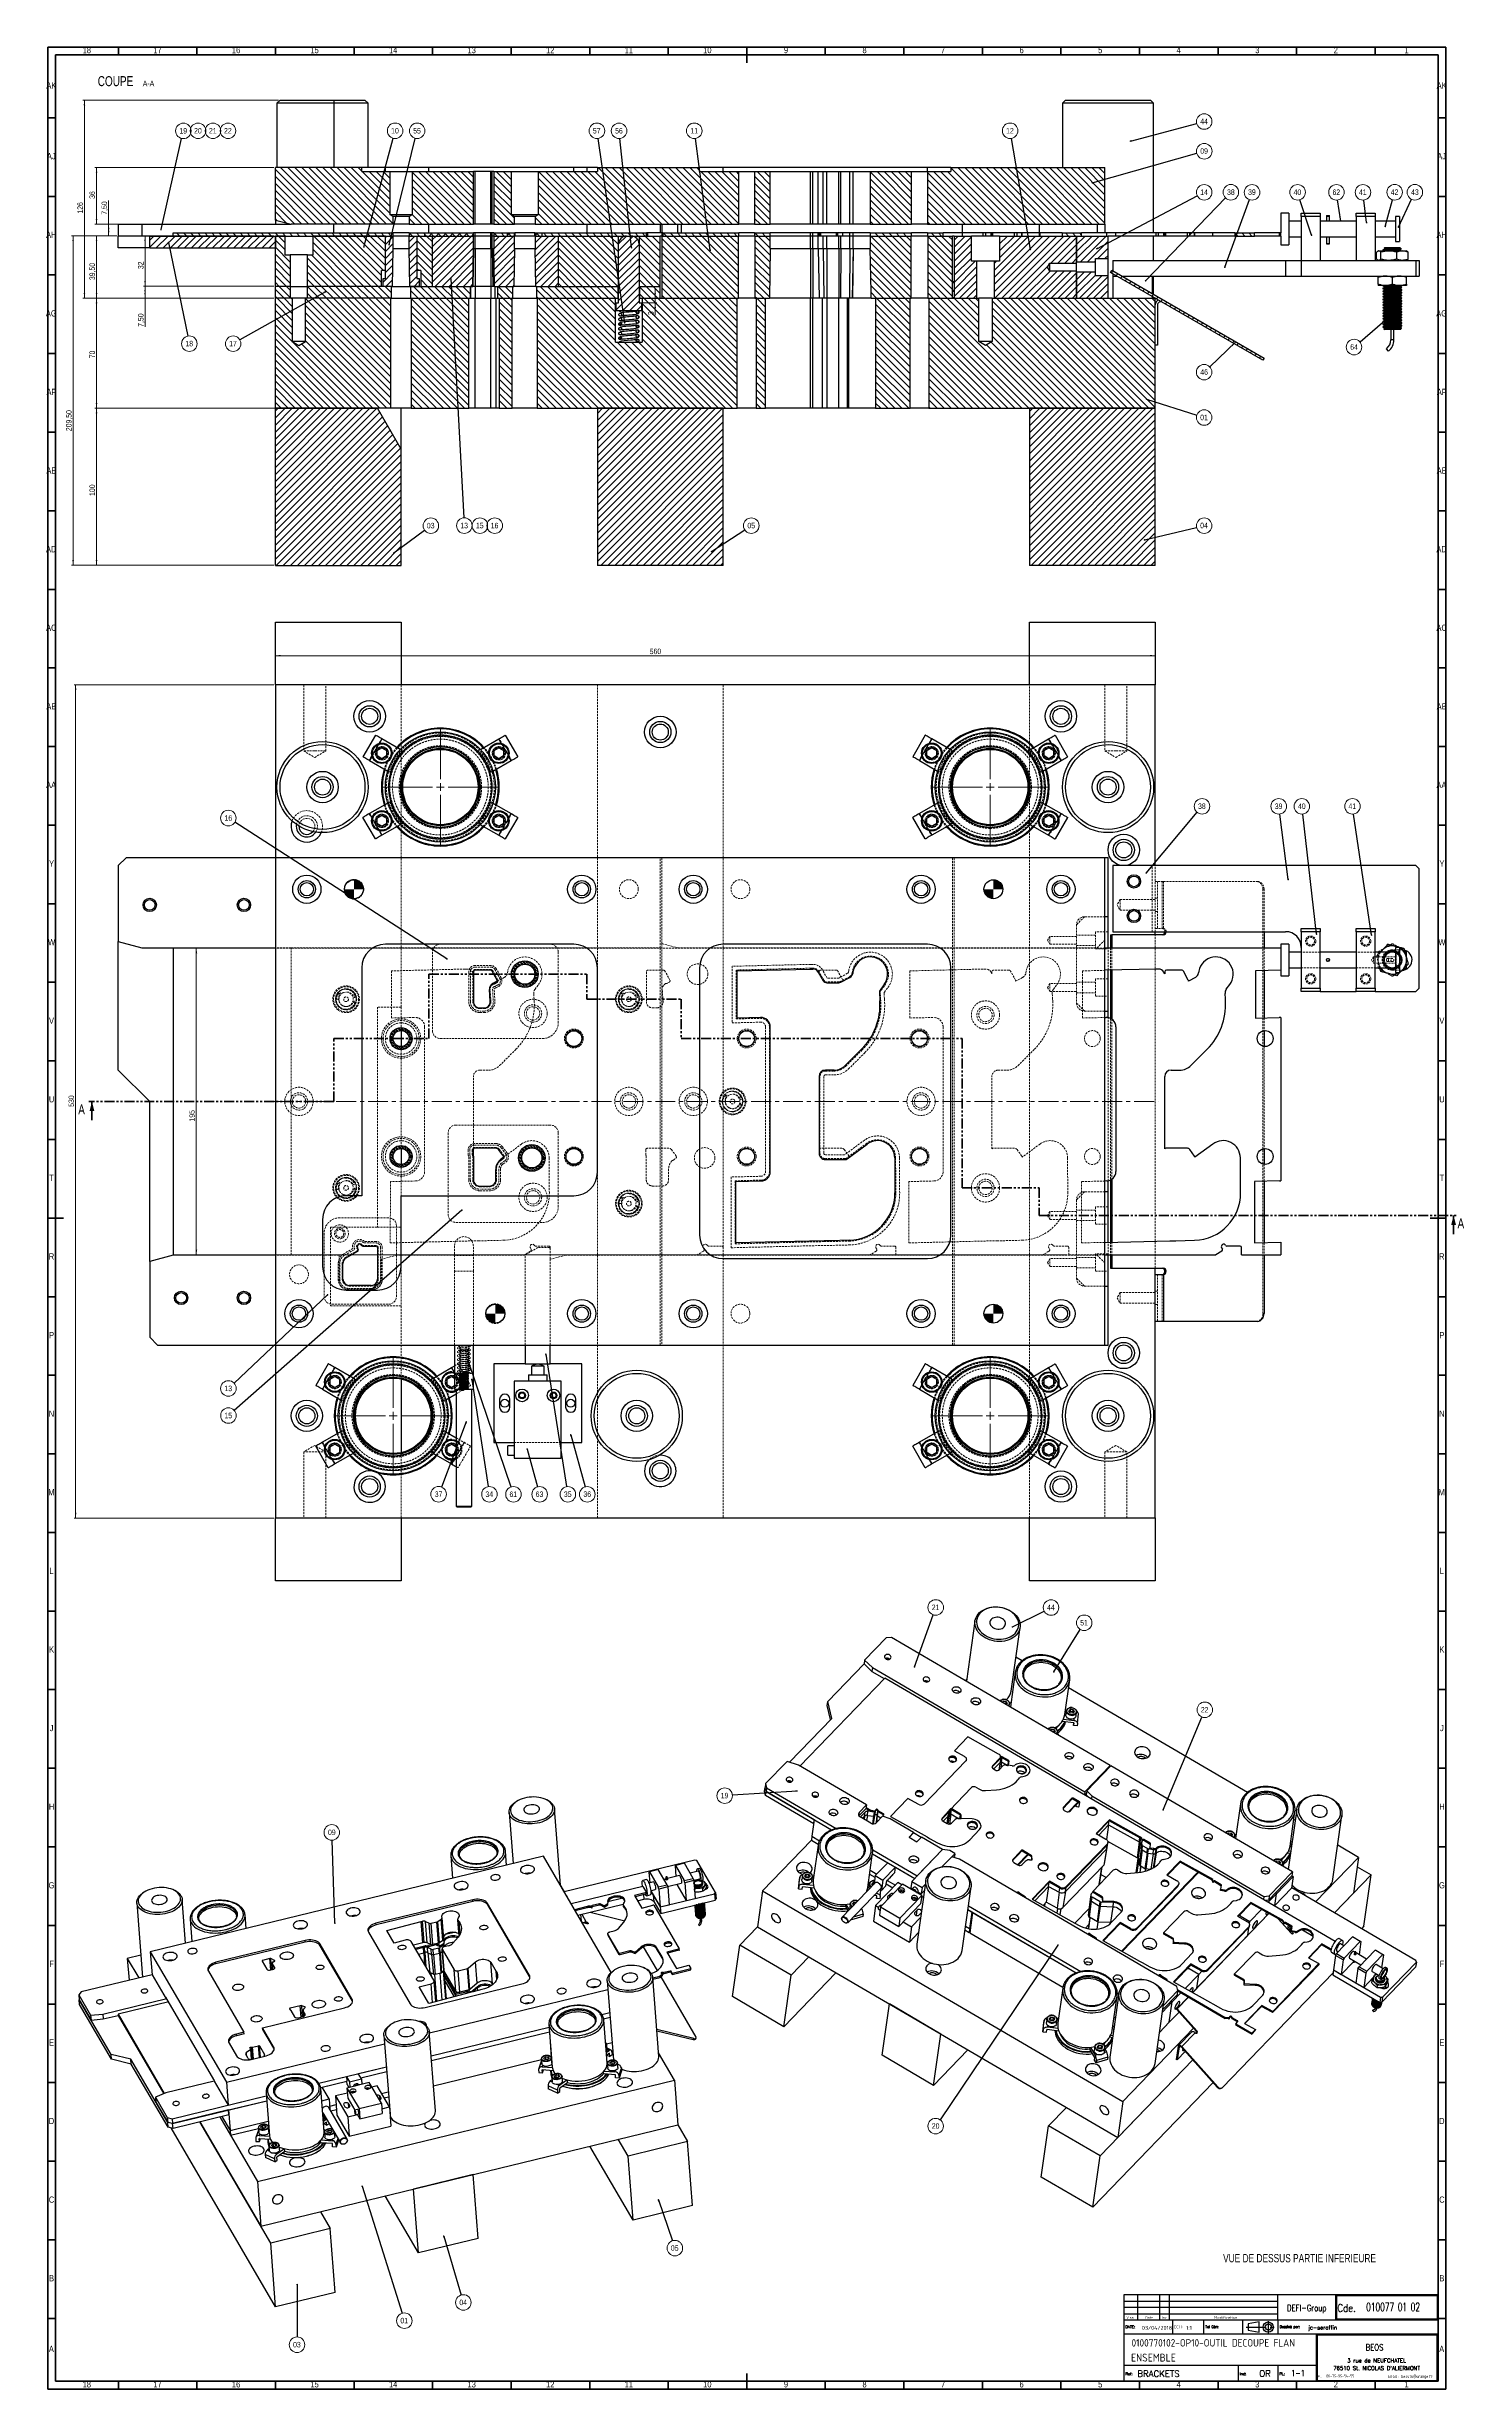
# Model space of a CAD drawing. Header units: millimetres. Extents: x 4 to 907, y 5 to 1495.
import ezdxf

# ---------------------------------------------------------------- set-up
doc = ezdxf.new("R2010")
doc.units = ezdxf.units.MM
for name, pattern in [('CENTERX2', [20.32, 12.7, -2.54, 2.54, -2.54]), ('HIDDEN', [1.905, 1.27, -0.635]), ('PHANTOM', [12.7, 6.35, -1.27, 1.27, -1.27, 1.27, -1.27])]:
    doc.linetypes.add(name, pattern=pattern)
doc.layers.add('DIMENSIONS', color=176, linetype='Continuous')
doc.styles.add('SLDTEXTSTYLE0', font='TXT', dxfattribs={"width": 0.75})
doc.styles.add('SLDTEXTSTYLE1', font='ISOCP')
doc.styles.add('SLDTEXTSTYLE10', font='ISOCP', dxfattribs={"width": 1.147311})
doc.styles.add('SLDTEXTSTYLE11', font='ISOCP', dxfattribs={"width": 1.385904})
doc.styles.add('SLDTEXTSTYLE12', font='ISOCP', dxfattribs={"width": 1.246461})
doc.styles.add('SLDTEXTSTYLE13', font='ROMAND')
doc.styles.add('SLDTEXTSTYLE2', font='ROMANT', dxfattribs={"width": 0.8})
doc.styles.add('SLDTEXTSTYLE3', font='ISOCP', dxfattribs={"width": 0.8})
doc.styles.add('SLDTEXTSTYLE4', font='ROMANS', dxfattribs={"width": 0.8})
doc.styles.add('SLDTEXTSTYLE5', font='ROMANT')
doc.styles.add('SLDTEXTSTYLE6', font='ROMANS')
doc.styles.add('SLDTEXTSTYLE7', font='ROMANT', dxfattribs={"width": 0.65})
doc.styles.add('SLDTEXTSTYLE8', font='ISOCP', dxfattribs={"width": 1.446157})
doc.styles.add('SLDTEXTSTYLE9', font='ISOCP', dxfattribs={"width": 1.294402})
doc.dimstyles.new('SLDDIMSTYLE0', dxfattribs={"dimtxt": 3.5, "dimasz": 3.302, "dimexe": 0, "dimexo": 0.0625, "dimgap": 0.875, "dimtad": 1, "dimrnd": 1e-09, "dimzin": 12, "dimdsep": 46, "dimtxsty": 'SLDTEXTSTYLE0', "dimsah": 1, "dimcen": 0.09, "dimadec": 0, "dimazin": 3, "dimtfac": 1, "dimtofl": 0, "dimtmove": 0, "dimatfit": 3, "dimfxl": 1, "dimfrac": 2, "dimtolj": 1, "dimtzin": 12, "dimarcsym": 0})
doc.dimstyles.new('SLDDIMSTYLE1', dxfattribs={"dimtxt": 0.18, "dimasz": 1.016, "dimexe": 0, "dimexo": 0.0625, "dimgap": 0, "dimtad": 0, "dimtih": 1, "dimtoh": 1, "dimdec": 0, "dimrnd": 1e-09, "dimzin": 0, "dimdsep": 46, "dimtxsty": 'Standard', "dimblk1": 'DOT', "dimblk2": 'DOT', "dimsah": 1, "dimcen": 0.09, "dimadec": 0, "dimazin": 0, "dimtfac": 1.016, "dimtdec": 0, "dimtofl": 0, "dimtmove": 0, "dimatfit": 3, "dimldrblk": 'DOT', "dimfxl": 1, "dimfrac": 2, "dimtolj": 1, "dimtzin": 0, "dimarcsym": 0})
doc.dimstyles.new('SLDDIMSTYLE2', dxfattribs={"dimtxt": 3.5, "dimasz": 3.302, "dimexe": 0, "dimexo": 0.0625, "dimgap": 0.875, "dimtad": 1, "dimrnd": 1e-09, "dimzin": 12, "dimdsep": 46, "dimtxsty": 'SLDTEXTSTYLE0', "dimsah": 1, "dimcen": 0.09, "dimadec": 0, "dimazin": 3, "dimtfac": 1, "dimtmove": 0, "dimatfit": 0, "dimfxl": 1, "dimfrac": 2, "dimtolj": 1, "dimtzin": 12, "dimarcsym": 0})
doc.dimstyles.new('SLDDIMSTYLE3', dxfattribs={"dimtxt": 0.18, "dimasz": 3.302, "dimexe": 0, "dimexo": 0.0625, "dimgap": 0, "dimtad": 0, "dimtih": 1, "dimtoh": 1, "dimdec": 0, "dimrnd": 1e-09, "dimzin": 0, "dimdsep": 46, "dimtxsty": 'Standard', "dimsah": 1, "dimcen": 0.09, "dimadec": 0, "dimazin": 0, "dimtfac": 3.302, "dimtdec": 0, "dimtofl": 0, "dimtmove": 0, "dimatfit": 3, "dimfxl": 1, "dimfrac": 2, "dimtolj": 1, "dimtzin": 0, "dimarcsym": 0})

msp = doc.modelspace()

# ---------------------------------------------------------------- texts
at = {"color": 7, "linetype": 'Continuous', "lineweight": 0, "style": 'SLDTEXTSTYLE0'}
for s, insert, char_height, attachment_point in [('18', (29.92, 1495.06), 3.9688, 2), ('17', (74.92, 1495.06), 3.9688, 2), ('16', (124.92, 1495.06), 3.9688, 2), ('15', (174.92, 1495.06), 3.9688, 2), ('14', (224.92, 1495.06), 3.9688, 2), ('13', (274.92, 1495.06), 3.9688, 2), ('12', (324.92, 1495.06), 3.9688, 2), ('11', (374.92, 1495.06), 3.9688, 2), ('10', (424.92, 1495.06), 3.9688, 2), ('9', (474.96, 1495.06), 3.969, 2), ('8', (524.96, 1495.06), 3.969, 2), ('7', (574.96, 1495.06), 3.969, 2), ('6', (624.96, 1495.06), 3.969, 2), ('5', (674.96, 1495.06), 3.969, 2), ('4', (724.96, 1495.06), 3.969, 2), ('3', (774.96, 1495.06), 3.969, 2), ('2', (824.96, 1495.06), 3.969, 2), ('1', (869.96, 1495.06), 3.969, 2), ('AK', (7.328, 1472.56), 3.9688, 2), ('AK', (892.328, 1472.56), 3.9688, 2), ('AJ', (7.305, 1427.56), 3.9688, 2), ('AJ', (892.305, 1427.56), 3.9688, 2), ('AH', (7.33, 1377.56), 3.9688, 2), ('AH', (892.33, 1377.56), 3.9688, 2), ('AG', (7.326, 1327.56), 3.9688, 2), ('AG', (892.326, 1327.56), 3.9688, 2), ('AF', (7.297, 1277.56), 3.9688, 2), ('AF', (892.297, 1277.56), 3.9688, 2), ('AE', (7.347, 1227.56), 3.9688, 2), ('AE', (892.347, 1227.56), 3.9688, 2), ('AD', (7.292, 1177.56), 3.9688, 2), ('AD', (892.292, 1177.56), 3.9688, 2), ('AC', (7.298, 1127.56), 3.9688, 2), ('AC', (892.298, 1127.56), 3.9688, 2), ('AB', (7.31, 1077.56), 3.9688, 2), ('AB', (892.31, 1077.56), 3.9688, 2), ('AA', (7.179, 1027.56), 3.9688, 2), ('AA', (892.179, 1027.56), 3.9688, 2), ('Y', (7.485, 977.56), 3.969, 2), ('Y', (892.485, 977.56), 3.969, 2), ('W', (7.503, 927.56), 3.969, 2), ('W', (892.503, 927.56), 3.969, 2), ('V', (7.439, 877.56), 3.969, 2), ('V', (892.439, 877.56), 3.969, 2), ('U', (7.506, 827.56), 3.969, 2), ('U', (892.506, 827.56), 3.969, 2), ('T', (7.488, 777.56), 3.969, 2), ('T', (892.488, 777.56), 3.969, 2), ('R', (7.444, 727.56), 3.969, 2), ('R', (892.444, 727.56), 3.969, 2), ('P', (7.485, 677.56), 3.969, 2), ('P', (892.485, 677.56), 3.969, 2), ('N', (7.464, 627.56), 3.969, 2), ('N', (892.464, 627.56), 3.969, 2), ('M', (7.362, 577.56), 3.969, 2), ('M', (892.362, 577.56), 3.969, 2), ('L', (7.455, 527.56), 3.969, 2), ('L', (892.455, 527.56), 3.969, 2), ('K', (7.489, 477.56), 3.969, 2), ('K', (892.489, 477.56), 3.969, 2), ('J', (7.465, 427.56), 3.969, 2), ('J', (892.465, 427.56), 3.969, 2), ('H', (7.49, 377.56), 3.969, 2), ('H', (892.49, 377.56), 3.969, 2), ('G', (7.487, 327.56), 3.969, 2), ('G', (892.487, 327.56), 3.969, 2), ('F', (7.458, 277.56), 3.969, 2), ('F', (892.458, 277.56), 3.969, 2), ('E', (7.508, 227.56), 3.969, 2), ('E', (892.508, 227.56), 3.969, 2), ('D', (7.453, 177.56), 3.969, 2), ('D', (892.453, 177.56), 3.969, 2), ('C', (7.459, 127.56), 3.969, 2), ('C', (892.459, 127.56), 3.969, 2), ('VUE DE DESSUS PARTIE INFERIEURE', (753.212, 90.98), 5.29167, 1), ('B', (7.471, 77.56), 3.969, 2), ('B', (892.471, 77.56), 3.969, 2), ('A', (7.34, 32.56), 3.969, 2), ('A', (892.34, 32.56), 3.969, 2), ('18', (29.92, 10.06), 3.9688, 2), ('17', (74.92, 10.06), 3.9688, 2), ('16', (124.92, 10.06), 3.9688, 2), ('15', (174.92, 10.06), 3.9688, 2), ('14', (224.92, 10.06), 3.9688, 2), ('13', (274.92, 10.06), 3.9688, 2), ('12', (324.92, 10.06), 3.9688, 2), ('11', (374.92, 10.06), 3.9688, 2), ('10', (424.92, 10.06), 3.9688, 2), ('9', (474.96, 10.06), 3.969, 2), ('8', (524.96, 10.06), 3.969, 2), ('7', (574.96, 10.06), 3.969, 2), ('6', (624.96, 10.06), 3.969, 2), ('5', (674.96, 10.06), 3.969, 2), ('4', (724.96, 10.06), 3.969, 2), ('3', (774.96, 10.06), 3.969, 2), ('2', (824.96, 10.06), 3.969, 2), ('1', (869.96, 10.06), 3.969, 2)]:
    msp.add_mtext(s, dxfattribs=dict(at, insert=insert, char_height=char_height, attachment_point=attachment_point))
at = {"color": 7, "linetype": 'Continuous', "char_height": 6.35, "attachment_point": 1, "style": 'SLDTEXTSTYLE0'}
for insert in [(24.45, 822.275), (902.42, 749.775)]:
    msp.add_mtext('A', dxfattribs=dict(at, insert=insert))
at = {"layer": 'DIMENSIONS'}
for s, insert, char_height, attachment_point, style in [('010077 01 02', (844.321, 59.94), 5.29167, 1, 'SLDTEXTSTYLE7'), ('DATE:', (691.034, 45.598), 1.7277, 1, 'SLDTEXTSTYLE6'), ('Visa', (691.655, 51.348), 1.5671, 1, 'SLDTEXTSTYLE12'), ('03/04/2018', (701.533, 45.253), 2.5, 1, 'SLDTEXTSTYLE1'), ('Date', (703.824, 51.283), 1.4924, 1, 'SLDTEXTSTYLE10'), ('Ind', (714.254, 51.283), 1.4924, 1, 'SLDTEXTSTYLE11'), ('ECH:', (721.911, 45.56), 1.8141, 1, 'SLDTEXTSTYLE9'), ('1:1', (729.62, 45.24), 2.5, 1, 'SLDTEXTSTYLE1'), ('Tol Gén:', (741.952, 45.598), 1.7277, 1, 'SLDTEXTSTYLE4'), ('Modification', (747.489, 51.348), 1.56705, 1, 'SLDTEXTSTYLE8'), ('Dessiné par:', (789.221, 45.598), 1.72768, 1, 'SLDTEXTSTYLE4'), ('DEFI-Group', (806.42, 58.701), 4, 2, 'SLDTEXTSTYLE2'), ('jc-seraffin', (807.355, 45.42), 2.5, 1, 'SLDTEXTSTYLE5'), ('Cde.', (826, 59.126), 5, 1, 'SLDTEXTSTYLE2'), ('0100770102-OP10-OUTIL DECOUPE FLAN', (694.909, 36.846), 4.7625, 1, 'SLDTEXTSTYLE1'), ('BEOS', (849.571, 33.595), 4, 2, 'SLDTEXTSTYLE2'), ('Ref:', (691.034, 15.598), 1.7277, 1, 'SLDTEXTSTYLE6'), ('ENSEMBLE', (694.603, 27.564), 5, 1, 'SLDTEXTSTYLE1'), ('BRACKETS', (698.634, 16.803), 4, 1, 'SLDTEXTSTYLE5'), ('Ind:', (763.826, 15.598), 1.7277, 1, 'SLDTEXTSTYLE6'), ('OR', (776.194, 16.951), 4, 1, 'SLDTEXTSTYLE5'), ('PL:', (789.034, 15.598), 1.7277, 1, 'SLDTEXTSTYLE6'), ('1-1', (796.651, 17.173), 4, 1, 'SLDTEXTSTYLE7'), ("76510 St. NICOLAS D'ALIERMONT", (850.903, 19.623), 2.5, 2, 'SLDTEXTSTYLE13'), ('3 rue de NEUFCHATEL', (850.909, 24.448), 2.5, 2, 'SLDTEXTSTYLE13'), ('Tel. : 06-79-99-54-55', (824.36, 14.429), 2, 2, 'SLDTEXTSTYLE3'), ('Email : beos76@orange.fr', (872.372, 14.097), 2, 2, 'SLDTEXTSTYLE3')]:
    msp.add_mtext(s, dxfattribs=dict(at, insert=insert, char_height=char_height, attachment_point=attachment_point, style=style))

# ---------------------------------------------------------------- blocks, each defined once
blk = doc.blocks.new('_D')
at = {"color": 7, "linetype": 'Continuous', "lineweight": 18}
for p, q in [((149, 1089.2), (21.8, 1089.2)), ((22.8, 1089.2), (22.8, 559.2)), ((149, 559.2), (21.8, 559.2))]:
    blk.add_line(p, q, dxfattribs=at)
for points in [[(22.8, 1089.2), (22.3, 1085.9), (23.3, 1085.9)], [(22.8, 559.2), (23.3, 562.5), (22.3, 562.5)]]:
    blk.add_solid(points, dxfattribs=at)
at = {"color": 7, "linetype": 'Continuous', "lineweight": 18, "insert": (18.3, 820.8), "char_height": 3.5, "attachment_point": 1, "rotation": 90, "style": 'SLDTEXTSTYLE0'}
blk.add_mtext('530', dxfattribs=at)
blk = doc.blocks.new('_D_1')
at = {"color": 7, "linetype": 'Continuous', "lineweight": 18}
for p, q in [((99.6, 921.7), (99.6, 726.7)), ((654, 726.7), (98.6, 726.7))]:
    blk.add_line(p, q, dxfattribs=at)
for points in [[(99.6, 921.7), (99.1, 918.4), (100.2, 918.4)], [(99.6, 726.7), (100.2, 730), (99.1, 730)]]:
    blk.add_solid(points, dxfattribs=at)
at = {"color": 7, "linetype": 'Continuous', "lineweight": 18, "insert": (95.1, 811.4), "char_height": 3.5, "attachment_point": 1, "rotation": 90, "style": 'SLDTEXTSTYLE0'}
blk.add_mtext('195', dxfattribs=at)
blk = doc.blocks.new('_D_2')
at = {"color": 7, "linetype": 'Continuous', "lineweight": 18}
for p, q in [((150, 1090.2), (150, 1108.8)), ((710, 1107.8), (150, 1107.8)), ((710, 1090.2), (710, 1108.8))]:
    blk.add_line(p, q, dxfattribs=at)
for points in [[(150, 1107.8), (153.3, 1107.3), (153.3, 1108.3)], [(710, 1107.8), (706.7, 1108.3), (706.7, 1107.3)]]:
    blk.add_solid(points, dxfattribs=at)
at = {"color": 7, "linetype": 'Continuous', "lineweight": 18, "insert": (388.2, 1112.3), "char_height": 3.5, "attachment_point": 1, "style": 'SLDTEXTSTYLE0'}
blk.add_mtext('560', dxfattribs=at)
blk = doc.blocks.new('SW_NOTE_0')
at = {"color": 0, "linetype": 'Continuous', "lineweight": 0}
blk.add_circle((-3.6, -3.4), 4.94, dxfattribs=at)
at = {"color": 0, "linetype": 'Continuous', "lineweight": 0, "insert": (-3.7, -1.6), "char_height": 3.5, "attachment_point": 2, "style": 'SLDTEXTSTYLE0'}
blk.add_mtext('13', dxfattribs=at)
blk = doc.blocks.new('_Dot')
at = {"color": 0, "linetype": 'ByBlock', "lineweight": -2}
blk.add_line((-0.5, 0), (-1, 0), dxfattribs=at)
at = {"color": 0, "linetype": 'ByBlock', "const_width": 0.5}
blk.add_lwpolyline([(-0.25, 0, 1), (0.25, 0, 1)], format="xyb", close=True, dxfattribs=at)
blk = doc.blocks.new('SW_NOTE_1')
at = {"color": 0, "linetype": 'Continuous', "lineweight": 0}
blk.add_circle((-3.7, -3.3), 4.94, dxfattribs=at)
at = {"color": 0, "linetype": 'Continuous', "lineweight": 0, "insert": (-3.8, -1.5), "char_height": 3.5, "attachment_point": 2, "style": 'SLDTEXTSTYLE0'}
blk.add_mtext('15', dxfattribs=at)
blk = doc.blocks.new('SW_NOTE_2')
at = {"color": 0, "linetype": 'Continuous', "lineweight": 0}
blk.add_circle((-4.2, 2.7), 4.94, dxfattribs=at)
at = {"color": 0, "linetype": 'Continuous', "lineweight": 0, "insert": (-4.2, 4.5), "char_height": 3.5, "attachment_point": 2, "style": 'SLDTEXTSTYLE0'}
blk.add_mtext('16', dxfattribs=at)
blk = doc.blocks.new('SW_NOTE_3')
at = {"color": 0, "linetype": 'Continuous', "lineweight": 0}
blk.add_circle((0.8, -4.9), 4.94, dxfattribs=at)
at = {"color": 0, "linetype": 'Continuous', "lineweight": 0, "insert": (0.7, -3.1), "char_height": 3.5, "attachment_point": 2, "style": 'SLDTEXTSTYLE0'}
blk.add_mtext('34', dxfattribs=at)
blk = doc.blocks.new('SW_NOTE_4')
at = {"color": 0, "linetype": 'Continuous', "lineweight": 0}
blk.add_circle((0.8, -4.9), 4.94, dxfattribs=at)
at = {"color": 0, "linetype": 'Continuous', "lineweight": 0, "insert": (0.7, -3.1), "char_height": 3.5, "attachment_point": 2, "style": 'SLDTEXTSTYLE0'}
blk.add_mtext('35', dxfattribs=at)
blk = doc.blocks.new('SW_NOTE_5')
at = {"color": 0, "linetype": 'Continuous', "lineweight": 0}
blk.add_circle((1.3, -4.8), 4.94, dxfattribs=at)
at = {"color": 0, "linetype": 'Continuous', "lineweight": 0, "insert": (1.3, -2.9), "char_height": 3.5, "attachment_point": 2, "style": 'SLDTEXTSTYLE0'}
blk.add_mtext('36', dxfattribs=at)
blk = doc.blocks.new('SW_NOTE_6')
at = {"color": 0, "linetype": 'Continuous', "lineweight": 0}
blk.add_circle((-1.8, -4.6), 4.94, dxfattribs=at)
at = {"color": 0, "linetype": 'Continuous', "lineweight": 0, "insert": (-1.8, -2.8), "char_height": 3.5, "attachment_point": 2, "style": 'SLDTEXTSTYLE0'}
blk.add_mtext('37', dxfattribs=at)
blk = doc.blocks.new('SW_NOTE_7')
at = {"color": 0, "linetype": 'Continuous', "lineweight": 0}
blk.add_circle((1.6, -4.7), 4.94, dxfattribs=at)
at = {"color": 0, "linetype": 'Continuous', "lineweight": 0, "insert": (1.5, -2.9), "char_height": 3.5, "attachment_point": 2, "style": 'SLDTEXTSTYLE0'}
blk.add_mtext('61', dxfattribs=at)
blk = doc.blocks.new('SW_NOTE_8')
at = {"color": 0, "linetype": 'Continuous', "lineweight": 0}
blk.add_circle((3.2, 3.8), 4.94, dxfattribs=at)
at = {"color": 0, "linetype": 'Continuous', "lineweight": 0, "insert": (3.1, 5.6), "char_height": 3.5, "attachment_point": 2, "style": 'SLDTEXTSTYLE0'}
blk.add_mtext('38', dxfattribs=at)
blk = doc.blocks.new('SW_NOTE_9')
at = {"color": 0, "linetype": 'Continuous', "lineweight": 0}
blk.add_circle((-0.6, 4.9), 4.94, dxfattribs=at)
at = {"color": 0, "linetype": 'Continuous', "lineweight": 0, "insert": (-0.7, 6.7), "char_height": 3.5, "attachment_point": 2, "style": 'SLDTEXTSTYLE0'}
blk.add_mtext('39', dxfattribs=at)
blk = doc.blocks.new('SW_NOTE_10')
at = {"color": 0, "linetype": 'Continuous', "lineweight": 0}
blk.add_circle((-0.6, 4.9), 4.94, dxfattribs=at)
at = {"color": 0, "linetype": 'Continuous', "lineweight": 0, "insert": (-0.6, 6.7), "char_height": 3.5, "attachment_point": 2, "style": 'SLDTEXTSTYLE0'}
blk.add_mtext('40', dxfattribs=at)
blk = doc.blocks.new('SW_NOTE_11')
at = {"color": 0, "linetype": 'Continuous', "lineweight": 0}
blk.add_circle((-0.7, 4.9), 4.94, dxfattribs=at)
at = {"color": 0, "linetype": 'Continuous', "lineweight": 0, "insert": (-0.8, 6.7), "char_height": 3.5, "attachment_point": 2, "style": 'SLDTEXTSTYLE0'}
blk.add_mtext('41', dxfattribs=at)
blk = doc.blocks.new('SW_NOTE_12')
at = {"color": 0, "linetype": 'Continuous', "lineweight": 0}
blk.add_circle((1.3, -4.8), 4.94, dxfattribs=at)
at = {"color": 0, "linetype": 'Continuous', "lineweight": 0, "insert": (1.2, -3), "char_height": 3.5, "attachment_point": 2, "style": 'SLDTEXTSTYLE0'}
blk.add_mtext('63', dxfattribs=at)
blk = doc.blocks.new('SW_CENTERMARKSYMBOL_0')
at = {"color": 0, "linetype": 'Continuous', "lineweight": 0}
for p, q in [((0, 5), (0, 37.5)), ((-5, 0), (-37.5, 0)), ((0, 0), (-2.5, 0)), ((0, 0), (0, 2.5)), ((0, 0), (0, -2.5)), ((0, 0), (2.5, 0)), ((5, 0), (37.5, 0)), ((0, -5), (0, -37.5))]:
    blk.add_line(p, q, dxfattribs=at)
blk = doc.blocks.new('SW_CENTERMARKSYMBOL_1')
at = {"color": 0, "linetype": 'Continuous', "lineweight": 0}
for p, q in [((0, 5), (0, 37.5)), ((-5, 0), (-37.5, 0)), ((0, 0), (-2.5, 0)), ((0, 0), (0, 2.5)), ((0, 0), (0, -2.5)), ((0, 0), (2.5, 0)), ((5, 0), (37.5, 0)), ((0, -5), (0, -37.5))]:
    blk.add_line(p, q, dxfattribs=at)
blk = doc.blocks.new('SW_CENTERMARKSYMBOL_2')
at = {"color": 0, "linetype": 'Continuous', "lineweight": 0}
for p, q in [((0, 5), (0, 37.5)), ((-5, 0), (-37.5, 0)), ((0, 0), (-2.5, 0)), ((0, 0), (0, 2.5)), ((0, 0), (0, -2.5)), ((0, 0), (2.5, 0)), ((5, 0), (37.5, 0)), ((0, -5), (0, -37.5))]:
    blk.add_line(p, q, dxfattribs=at)
blk = doc.blocks.new('SW_CENTERMARKSYMBOL_3')
at = {"color": 0, "linetype": 'Continuous', "lineweight": 0}
for p, q in [((0, 5), (0, 37.5)), ((-5, 0), (-37.5, 0)), ((0, 0), (-2.5, 0)), ((0, 0), (0, 2.5)), ((0, 0), (0, -2.5)), ((0, 0), (2.5, 0)), ((5, 0), (37.5, 0)), ((0, -5), (0, -37.5))]:
    blk.add_line(p, q, dxfattribs=at)
blk = doc.blocks.new('SW_DOWELSYMBOL_0')
at = {"linetype": 'Continuous', "lineweight": 0}
h = blk.add_hatch(color=0, dxfattribs=at)
edge = h.paths.add_edge_path(flags=0)
edge.add_arc((0, 0), 6, 180, 270)
edge.add_line((0, -6), (0, 0))
edge.add_line((0, 0), (-6, 0))
h = blk.add_hatch(color=0, dxfattribs=at)
edge = h.paths.add_edge_path(flags=0)
edge.add_arc((0, 0), 6, 0, 90)
edge.add_line((0, 6), (0, 0))
edge.add_line((0, 0), (6, 0))
at = {"color": 0, "linetype": 'Continuous', "lineweight": 0}
blk.add_circle((0, 0), 6, dxfattribs=at)
blk = doc.blocks.new('SW_DOWELSYMBOL_1')
at = {"linetype": 'Continuous', "lineweight": 0}
h = blk.add_hatch(color=0, dxfattribs=at)
edge = h.paths.add_edge_path(flags=0)
edge.add_arc((0, 0), 6, 180, 270)
edge.add_line((0, -6), (0, 0))
edge.add_line((0, 0), (-6, 0))
h = blk.add_hatch(color=0, dxfattribs=at)
edge = h.paths.add_edge_path(flags=0)
edge.add_arc((0, 0), 6, 0, 90)
edge.add_line((0, 6), (0, 0))
edge.add_line((0, 0), (6, 0))
at = {"color": 0, "linetype": 'Continuous', "lineweight": 0}
blk.add_circle((0, 0), 6, dxfattribs=at)
blk = doc.blocks.new('SW_DOWELSYMBOL_2')
at = {"linetype": 'Continuous', "lineweight": 0}
h = blk.add_hatch(color=0, dxfattribs=at)
edge = h.paths.add_edge_path(flags=0)
edge.add_arc((0, 0), 6, 180, 270)
edge.add_line((0, -6), (0, 0))
edge.add_line((0, 0), (-6, 0))
h = blk.add_hatch(color=0, dxfattribs=at)
edge = h.paths.add_edge_path(flags=0)
edge.add_arc((0, 0), 6, 0, 90)
edge.add_line((0, 6), (0, 0))
edge.add_line((0, 0), (6, 0))
at = {"color": 0, "linetype": 'Continuous', "lineweight": 0}
blk.add_circle((0, 0), 6, dxfattribs=at)
blk = doc.blocks.new('SW_DOWELSYMBOL_3')
at = {"linetype": 'Continuous', "lineweight": 0}
h = blk.add_hatch(color=0, dxfattribs=at)
edge = h.paths.add_edge_path(flags=0)
edge.add_arc((0, 0), 6, 180, 270)
edge.add_line((0, -6), (0, 0))
edge.add_line((0, 0), (-6, 0))
h = blk.add_hatch(color=0, dxfattribs=at)
edge = h.paths.add_edge_path(flags=0)
edge.add_arc((0, 0), 6, 0, 90)
edge.add_line((0, 6), (0, 0))
edge.add_line((0, 0), (6, 0))
at = {"color": 0, "linetype": 'Continuous', "lineweight": 0}
blk.add_circle((0, 0), 6, dxfattribs=at)
blk = doc.blocks.new('SW_NOTE_13')
at = {"color": 0, "linetype": 'Continuous', "lineweight": 0}
blk.add_circle((1.5, -4.7), 4.94, dxfattribs=at)
at = {"color": 0, "linetype": 'Continuous', "lineweight": 0, "insert": (1.4, -2.9), "char_height": 3.5, "attachment_point": 2, "style": 'SLDTEXTSTYLE0'}
blk.add_mtext('01', dxfattribs=at)
blk = doc.blocks.new('SW_NOTE_14')
at = {"color": 0, "linetype": 'Continuous', "lineweight": 0}
blk.add_circle((0, -4.9), 4.94, dxfattribs=at)
at = {"color": 0, "linetype": 'Continuous', "lineweight": 0, "insert": (-0.1, -3.1), "char_height": 3.5, "attachment_point": 2, "style": 'SLDTEXTSTYLE0'}
blk.add_mtext('03', dxfattribs=at)
blk = doc.blocks.new('SW_NOTE_15')
at = {"color": 0, "linetype": 'Continuous', "lineweight": 0}
blk.add_circle((1.4, -4.7), 4.94, dxfattribs=at)
at = {"color": 0, "linetype": 'Continuous', "lineweight": 0, "insert": (1.3, -2.9), "char_height": 3.5, "attachment_point": 2, "style": 'SLDTEXTSTYLE0'}
blk.add_mtext('04', dxfattribs=at)
blk = doc.blocks.new('SW_NOTE_16')
at = {"color": 0, "linetype": 'Continuous', "lineweight": 0}
blk.add_circle((1.6, -4.7), 4.94, dxfattribs=at)
at = {"color": 0, "linetype": 'Continuous', "lineweight": 0, "insert": (1.5, -2.9), "char_height": 3.5, "attachment_point": 2, "style": 'SLDTEXTSTYLE0'}
blk.add_mtext('05', dxfattribs=at)
blk = doc.blocks.new('SW_NOTE_17')
at = {"color": 0, "linetype": 'Continuous', "lineweight": 0}
blk.add_circle((-0.2, 4.9), 4.94, dxfattribs=at)
at = {"color": 0, "linetype": 'Continuous', "lineweight": 0, "insert": (-0.2, 6.7), "char_height": 3.5, "attachment_point": 2, "style": 'SLDTEXTSTYLE0'}
blk.add_mtext('09', dxfattribs=at)
blk = doc.blocks.new('SW_NOTE_18')
at = {"color": 0, "linetype": 'Continuous', "lineweight": 0}
blk.add_circle((-4.9, -0.3), 4.94, dxfattribs=at)
at = {"color": 0, "linetype": 'Continuous', "lineweight": 0, "insert": (-5, 1.5), "char_height": 3.5, "attachment_point": 2, "style": 'SLDTEXTSTYLE0'}
blk.add_mtext('19', dxfattribs=at)
blk = doc.blocks.new('SW_NOTE_19')
at = {"color": 0, "linetype": 'Continuous', "lineweight": 0}
blk.add_circle((-2.8, -4.1), 4.94, dxfattribs=at)
at = {"color": 0, "linetype": 'Continuous', "lineweight": 0, "insert": (-2.8, -2.3), "char_height": 3.5, "attachment_point": 2, "style": 'SLDTEXTSTYLE0'}
blk.add_mtext('20', dxfattribs=at)
blk = doc.blocks.new('SW_NOTE_20')
at = {"color": 0, "linetype": 'Continuous', "lineweight": 0}
blk.add_circle((1.7, 4.7), 4.94, dxfattribs=at)
at = {"color": 0, "linetype": 'Continuous', "lineweight": 0, "insert": (1.6, 6.5), "char_height": 3.5, "attachment_point": 2, "style": 'SLDTEXTSTYLE0'}
blk.add_mtext('21', dxfattribs=at)
blk = doc.blocks.new('SW_NOTE_21')
at = {"color": 0, "linetype": 'Continuous', "lineweight": 0}
blk.add_circle((1.9, 4.6), 4.94, dxfattribs=at)
at = {"color": 0, "linetype": 'Continuous', "lineweight": 0, "insert": (1.8, 6.4), "char_height": 3.5, "attachment_point": 2, "style": 'SLDTEXTSTYLE0'}
blk.add_mtext('22', dxfattribs=at)
blk = doc.blocks.new('SW_NOTE_22')
at = {"color": 0, "linetype": 'Continuous', "lineweight": 0}
blk.add_circle((4.4, 2.2), 4.94, dxfattribs=at)
at = {"color": 0, "linetype": 'Continuous', "lineweight": 0, "insert": (4.3, 4), "char_height": 3.5, "attachment_point": 2, "style": 'SLDTEXTSTYLE0'}
blk.add_mtext('44', dxfattribs=at)
blk = doc.blocks.new('SW_NOTE_23')
at = {"color": 0, "linetype": 'Continuous', "lineweight": 0}
blk.add_circle((2.6, 4.2), 4.94, dxfattribs=at)
at = {"color": 0, "linetype": 'Continuous', "lineweight": 0, "insert": (2.5, 6), "char_height": 3.5, "attachment_point": 2, "style": 'SLDTEXTSTYLE0'}
blk.add_mtext('51', dxfattribs=at)
blk = doc.blocks.new('_D_3')
at = {"color": 7, "linetype": 'Continuous', "lineweight": 18}
for p, q in [((49, 1374.8), (20.2, 1374.8)), ((21.2, 1374.8), (21.2, 1165.3)), ((149, 1165.3), (20.2, 1165.3))]:
    blk.add_line(p, q, dxfattribs=at)
for points in [[(21.2, 1374.8), (20.7, 1371.5), (21.7, 1371.5)], [(21.2, 1165.3), (21.7, 1168.6), (20.7, 1168.6)]]:
    blk.add_solid(points, dxfattribs=at)
at = {"color": 7, "linetype": 'Continuous', "lineweight": 18, "insert": (16.7, 1250.6), "char_height": 3.5, "attachment_point": 1, "rotation": 90, "style": 'SLDTEXTSTYLE0'}
blk.add_mtext('209,50', dxfattribs=at)
blk = doc.blocks.new('_D_4')
at = {"color": 7, "linetype": 'Continuous', "lineweight": 18}
for p, q in [((149, 1265.3), (35.1, 1265.3)), ((36.1, 1165.3), (36.1, 1265.3)), ((149, 1165.3), (35.1, 1165.3))]:
    blk.add_line(p, q, dxfattribs=at)
for points in [[(36.1, 1265.3), (35.6, 1262), (36.6, 1262)], [(36.1, 1165.3), (36.6, 1168.6), (35.6, 1168.6)]]:
    blk.add_solid(points, dxfattribs=at)
at = {"color": 7, "linetype": 'Continuous', "lineweight": 18, "insert": (31.6, 1209.4), "char_height": 3.5, "attachment_point": 1, "rotation": 90, "style": 'SLDTEXTSTYLE0'}
blk.add_mtext('100', dxfattribs=at)
blk = doc.blocks.new('_D_5')
at = {"color": 7, "linetype": 'Continuous', "lineweight": 18}
for p, q in [((149, 1335.3), (35.1, 1335.3)), ((36.1, 1265.3), (36.1, 1335.3)), ((644, 1265.3), (35.1, 1265.3))]:
    blk.add_line(p, q, dxfattribs=at)
for points in [[(36.1, 1335.3), (35.6, 1332), (36.6, 1332)], [(36.1, 1265.3), (36.6, 1268.6), (35.6, 1268.6)]]:
    blk.add_solid(points, dxfattribs=at)
at = {"color": 7, "linetype": 'Continuous', "lineweight": 18, "insert": (31.6, 1297), "char_height": 3.5, "attachment_point": 1, "rotation": 90, "style": 'SLDTEXTSTYLE0'}
blk.add_mtext('70', dxfattribs=at)
blk = doc.blocks.new('_D_6')
at = {"color": 7, "linetype": 'Continuous', "lineweight": 18}
for p, q in [((149, 1342.8), (66, 1342.8)), ((67, 1335.3), (67, 1342.8)), ((149, 1335.3), (66, 1335.3)), ((67, 1335.3), (67, 1317))]:
    blk.add_line(p, q, dxfattribs=at)
for points in [[(67, 1342.8), (66.5, 1339.5), (67.5, 1339.5)], [(67, 1335.3), (67.5, 1338.6), (66.5, 1338.6)]]:
    blk.add_solid(points, dxfattribs=at)
at = {"color": 7, "linetype": 'Continuous', "lineweight": 18, "insert": (62.5, 1317), "char_height": 3.5, "attachment_point": 1, "rotation": 90, "style": 'SLDTEXTSTYLE0'}
blk.add_mtext('7,50', dxfattribs=at)
blk = doc.blocks.new('_D_7')
at = {"color": 7, "linetype": 'Continuous', "lineweight": 18}
for p, q in [((149, 1374.8), (66, 1374.8)), ((67, 1342.8), (67, 1374.8)), ((149, 1342.8), (66, 1342.8))]:
    blk.add_line(p, q, dxfattribs=at)
for points in [[(67, 1374.8), (66.5, 1371.5), (67.5, 1371.5)], [(67, 1342.8), (67.5, 1346.1), (66.5, 1346.1)]]:
    blk.add_solid(points, dxfattribs=at)
at = {"color": 7, "linetype": 'Continuous', "lineweight": 18, "insert": (62.5, 1353.7), "char_height": 3.5, "attachment_point": 1, "rotation": 90, "style": 'SLDTEXTSTYLE0'}
blk.add_mtext('32', dxfattribs=at)
blk = doc.blocks.new('_D_8')
at = {"color": 7, "linetype": 'Continuous', "lineweight": 18}
for p, q in [((49, 1374.8), (35.1, 1374.8)), ((36.1, 1374.8), (36.1, 1335.3)), ((149, 1335.3), (35.1, 1335.3))]:
    blk.add_line(p, q, dxfattribs=at)
for points in [[(36.1, 1374.8), (35.6, 1371.5), (36.6, 1371.5)], [(36.1, 1335.3), (36.6, 1338.6), (35.6, 1338.6)]]:
    blk.add_solid(points, dxfattribs=at)
at = {"color": 7, "linetype": 'Continuous', "lineweight": 18, "insert": (31.6, 1346.7), "char_height": 3.5, "attachment_point": 1, "rotation": 90, "style": 'SLDTEXTSTYLE0'}
blk.add_mtext('39,50', dxfattribs=at)
blk = doc.blocks.new('_D_9')
at = {"color": 7, "linetype": 'Continuous', "lineweight": 18}
for p, q in [((149, 1418.3), (35.1, 1418.3)), ((36.1, 1418.3), (36.1, 1382.3)), ((149, 1382.3), (35.1, 1382.3))]:
    blk.add_line(p, q, dxfattribs=at)
for points in [[(36.1, 1418.3), (35.6, 1415), (36.6, 1415)], [(36.1, 1382.3), (36.6, 1385.6), (35.6, 1385.6)]]:
    blk.add_solid(points, dxfattribs=at)
at = {"color": 7, "linetype": 'Continuous', "lineweight": 18, "insert": (31.6, 1398.4), "char_height": 3.5, "attachment_point": 1, "rotation": 90, "style": 'SLDTEXTSTYLE0'}
blk.add_mtext('36', dxfattribs=at)
blk = doc.blocks.new('_D_10')
at = {"color": 7, "linetype": 'Continuous', "lineweight": 18}
for p, q in [((43.8, 1382.3), (43.8, 1397.4)), ((49, 1382.3), (42.8, 1382.3)), ((49, 1374.8), (42.8, 1374.8)), ((43.8, 1382.3), (43.8, 1374.8))]:
    blk.add_line(p, q, dxfattribs=at)
for points in [[(43.8, 1382.3), (43.3, 1379), (44.3, 1379)], [(43.8, 1374.8), (44.3, 1378.1), (43.3, 1378.1)]]:
    blk.add_solid(points, dxfattribs=at)
at = {"color": 7, "linetype": 'Continuous', "lineweight": 18, "insert": (39.3, 1388.3), "char_height": 3.5, "attachment_point": 1, "rotation": 90, "style": 'SLDTEXTSTYLE0'}
blk.add_mtext('7,50', dxfattribs=at)
blk = doc.blocks.new('_D_11')
at = {"color": 7, "linetype": 'Continuous', "lineweight": 18}
for p, q in [((152, 1461.3), (27.4, 1461.3)), ((28.4, 1461.3), (28.4, 1335.3)), ((149, 1335.3), (27.4, 1335.3))]:
    blk.add_line(p, q, dxfattribs=at)
for points in [[(28.4, 1461.3), (27.9, 1458), (28.9, 1458)], [(28.4, 1335.3), (28.9, 1338.6), (27.9, 1338.6)]]:
    blk.add_solid(points, dxfattribs=at)
at = {"color": 7, "linetype": 'Continuous', "lineweight": 18, "insert": (23.9, 1389), "char_height": 3.5, "attachment_point": 1, "rotation": 90, "style": 'SLDTEXTSTYLE0'}
blk.add_mtext('126', dxfattribs=at)
blk = doc.blocks.new('_D_12')
at = {"color": 7, "linetype": 'Continuous', "lineweight": 18}
for p, q in [((391.7, 1335.3), (391.7, 1341.6)), ((384, 1332.3), (392.7, 1332.3)), ((391.7, 1335.3), (391.7, 1332.3)), ((391.7, 1332.3), (391.7, 1324.4))]:
    blk.add_line(p, q, dxfattribs=at)
for points in [[(391.7, 1335.3), (392.2, 1338.6), (391.2, 1338.6)], [(391.7, 1332.3), (391.2, 1329), (392.2, 1329)]]:
    blk.add_solid(points, dxfattribs=at)
at = {"color": 7, "linetype": 'Continuous', "lineweight": 18, "insert": (387.2, 1324.4), "char_height": 3.5, "attachment_point": 1, "rotation": 90, "style": 'SLDTEXTSTYLE0'}
blk.add_mtext('3', dxfattribs=at)
blk = doc.blocks.new('SW_NOTE_24')
at = {"color": 0, "linetype": 'Continuous', "lineweight": 0, "attachment_point": 2, "style": 'SLDTEXTSTYLE0'}
for s, insert, char_height in [('COUPE', (14.6, 8.2), 6.35), ('A-A', (35.6, 5.3), 3.5)]:
    blk.add_mtext(s, dxfattribs=dict(at, insert=insert, char_height=char_height))
blk = doc.blocks.new('SW_NOTE_25')
at = {"color": 0, "linetype": 'Continuous', "lineweight": 0}
blk.add_circle((4.7, -1.5), 4.94, dxfattribs=at)
at = {"color": 0, "linetype": 'Continuous', "lineweight": 0, "insert": (4.6, 0.3), "char_height": 3.5, "attachment_point": 2, "style": 'SLDTEXTSTYLE0'}
blk.add_mtext('01', dxfattribs=at)
blk = doc.blocks.new('SW_NOTE_26')
at = {"color": 0, "linetype": 'Continuous', "lineweight": 0}
blk.add_circle((4, 2.9), 4.94, dxfattribs=at)
at = {"color": 0, "linetype": 'Continuous', "lineweight": 0, "insert": (3.9, 4.7), "char_height": 3.5, "attachment_point": 2, "style": 'SLDTEXTSTYLE0'}
blk.add_mtext('03', dxfattribs=at)
blk = doc.blocks.new('SW_NOTE_27')
at = {"color": 0, "linetype": 'Continuous', "lineweight": 0}
blk.add_circle((4.8, 1.1), 4.94, dxfattribs=at)
at = {"color": 0, "linetype": 'Continuous', "lineweight": 0, "insert": (4.7, 3), "char_height": 3.5, "attachment_point": 2, "style": 'SLDTEXTSTYLE0'}
blk.add_mtext('04', dxfattribs=at)
blk = doc.blocks.new('SW_NOTE_28')
at = {"color": 0, "linetype": 'Continuous', "lineweight": 0}
blk.add_circle((4.1, 2.7), 4.94, dxfattribs=at)
at = {"color": 0, "linetype": 'Continuous', "lineweight": 0, "insert": (4.1, 4.5), "char_height": 3.5, "attachment_point": 2, "style": 'SLDTEXTSTYLE0'}
blk.add_mtext('05', dxfattribs=at)
blk = doc.blocks.new('SW_NOTE_29')
at = {"color": 0, "linetype": 'Continuous', "lineweight": 0}
blk.add_circle((4.8, 1.3), 4.94, dxfattribs=at)
at = {"color": 0, "linetype": 'Continuous', "lineweight": 0, "insert": (4.7, 3.2), "char_height": 3.5, "attachment_point": 2, "style": 'SLDTEXTSTYLE0'}
blk.add_mtext('09', dxfattribs=at)
blk = doc.blocks.new('SW_NOTE_30')
at = {"color": 0, "linetype": 'Continuous', "lineweight": 0}
blk.add_circle((1.3, 4.8), 4.94, dxfattribs=at)
at = {"color": 0, "linetype": 'Continuous', "lineweight": 0, "insert": (1.2, 6.6), "char_height": 3.5, "attachment_point": 2, "style": 'SLDTEXTSTYLE0'}
blk.add_mtext('10', dxfattribs=at)
blk = doc.blocks.new('SW_NOTE_31')
at = {"color": 0, "linetype": 'Continuous', "lineweight": 0}
blk.add_circle((-0.7, 4.9), 4.94, dxfattribs=at)
at = {"color": 0, "linetype": 'Continuous', "lineweight": 0, "insert": (-0.7, 6.7), "char_height": 3.5, "attachment_point": 2, "style": 'SLDTEXTSTYLE0'}
blk.add_mtext('11', dxfattribs=at)
blk = doc.blocks.new('SW_NOTE_32')
at = {"color": 0, "linetype": 'Continuous', "lineweight": 0}
blk.add_circle((-0.8, 4.9), 4.94, dxfattribs=at)
at = {"color": 0, "linetype": 'Continuous', "lineweight": 0, "insert": (-0.9, 6.7), "char_height": 3.5, "attachment_point": 2, "style": 'SLDTEXTSTYLE0'}
blk.add_mtext('12', dxfattribs=at)
blk = doc.blocks.new('SW_NOTE_33')
at = {"color": 0, "linetype": 'Continuous', "lineweight": 0}
blk.add_circle((0.3, -4.9), 4.94, dxfattribs=at)
at = {"color": 0, "linetype": 'Continuous', "lineweight": 0, "insert": (0.2, -3.1), "char_height": 3.5, "attachment_point": 2, "style": 'SLDTEXTSTYLE0'}
blk.add_mtext('13', dxfattribs=at)
blk = doc.blocks.new('SW_NOTE_34')
at = {"color": 0, "linetype": 'Continuous', "lineweight": 0}
blk.add_circle((2.6, 2.7), 4.94, dxfattribs=at)
at = {"color": 0, "linetype": 'Continuous', "lineweight": 0, "insert": (2.5, 4.5), "char_height": 3.5, "attachment_point": 2, "style": 'SLDTEXTSTYLE0'}
blk.add_mtext('15', dxfattribs=at)
blk = doc.blocks.new('SW_NOTE_35')
at = {"color": 0, "linetype": 'Continuous', "lineweight": 0}
blk.add_circle((4.4, 2.3), 4.94, dxfattribs=at)
at = {"color": 0, "linetype": 'Continuous', "lineweight": 0, "insert": (4.3, 4.1), "char_height": 3.5, "attachment_point": 2, "style": 'SLDTEXTSTYLE0'}
blk.add_mtext('14', dxfattribs=at)
blk = doc.blocks.new('SW_NOTE_36')
at = {"color": 0, "linetype": 'Continuous', "lineweight": 0}
blk.add_circle((2.6, 2.7), 4.94, dxfattribs=at)
at = {"color": 0, "linetype": 'Continuous', "lineweight": 0, "insert": (2.5, 4.5), "char_height": 3.5, "attachment_point": 2, "style": 'SLDTEXTSTYLE0'}
blk.add_mtext('16', dxfattribs=at)
blk = doc.blocks.new('SW_NOTE_37')
at = {"color": 0, "linetype": 'Continuous', "lineweight": 0}
blk.add_circle((-4.3, -2.4), 4.94, dxfattribs=at)
at = {"color": 0, "linetype": 'Continuous', "lineweight": 0, "insert": (-4.4, -0.6), "char_height": 3.5, "attachment_point": 2, "style": 'SLDTEXTSTYLE0'}
blk.add_mtext('17', dxfattribs=at)
blk = doc.blocks.new('SW_NOTE_38')
at = {"color": 0, "linetype": 'Continuous', "lineweight": 0}
blk.add_circle((1, -4.8), 4.94, dxfattribs=at)
at = {"color": 0, "linetype": 'Continuous', "lineweight": 0, "insert": (0.9, -3), "char_height": 3.5, "attachment_point": 2, "style": 'SLDTEXTSTYLE0'}
blk.add_mtext('18', dxfattribs=at)
blk = doc.blocks.new('SW_NOTE_39')
at = {"color": 0, "linetype": 'Continuous', "lineweight": 0}
blk.add_circle((1.1, 4.8), 4.94, dxfattribs=at)
at = {"color": 0, "linetype": 'Continuous', "lineweight": 0, "insert": (1, 6.6), "char_height": 3.5, "attachment_point": 2, "style": 'SLDTEXTSTYLE0'}
blk.add_mtext('19', dxfattribs=at)
blk = doc.blocks.new('SW_NOTE_40')
at = {"color": 0, "linetype": 'Continuous', "lineweight": 0}
blk.add_circle((2.6, 2.7), 4.94, dxfattribs=at)
at = {"color": 0, "linetype": 'Continuous', "lineweight": 0, "insert": (2.5, 4.5), "char_height": 3.5, "attachment_point": 2, "style": 'SLDTEXTSTYLE0'}
blk.add_mtext('20', dxfattribs=at)
blk = doc.blocks.new('SW_NOTE_41')
at = {"color": 0, "linetype": 'Continuous', "lineweight": 0}
blk.add_circle((2.6, 2.7), 4.94, dxfattribs=at)
at = {"color": 0, "linetype": 'Continuous', "lineweight": 0, "insert": (2.5, 4.5), "char_height": 3.5, "attachment_point": 2, "style": 'SLDTEXTSTYLE0'}
blk.add_mtext('21', dxfattribs=at)
blk = doc.blocks.new('SW_NOTE_42')
at = {"color": 0, "linetype": 'Continuous', "lineweight": 0}
blk.add_circle((2.6, 2.7), 4.94, dxfattribs=at)
at = {"color": 0, "linetype": 'Continuous', "lineweight": 0, "insert": (2.5, 4.5), "char_height": 3.5, "attachment_point": 2, "style": 'SLDTEXTSTYLE0'}
blk.add_mtext('22', dxfattribs=at)
blk = doc.blocks.new('SW_NOTE_43')
at = {"color": 0, "linetype": 'Continuous', "lineweight": 0}
blk.add_circle((3.4, 3.6), 4.94, dxfattribs=at)
at = {"color": 0, "linetype": 'Continuous', "lineweight": 0, "insert": (3.4, 5.4), "char_height": 3.5, "attachment_point": 2, "style": 'SLDTEXTSTYLE0'}
blk.add_mtext('38', dxfattribs=at)
blk = doc.blocks.new('SW_NOTE_44')
at = {"color": 0, "linetype": 'Continuous', "lineweight": 0}
blk.add_circle((1.7, 4.6), 4.94, dxfattribs=at)
at = {"color": 0, "linetype": 'Continuous', "lineweight": 0, "insert": (1.6, 6.5), "char_height": 3.5, "attachment_point": 2, "style": 'SLDTEXTSTYLE0'}
blk.add_mtext('39', dxfattribs=at)
blk = doc.blocks.new('SW_NOTE_45')
at = {"color": 0, "linetype": 'Continuous', "lineweight": 0}
blk.add_circle((-1.5, 4.7), 4.94, dxfattribs=at)
at = {"color": 0, "linetype": 'Continuous', "lineweight": 0, "insert": (-1.6, 6.5), "char_height": 3.5, "attachment_point": 2, "style": 'SLDTEXTSTYLE0'}
blk.add_mtext('40', dxfattribs=at)
blk = doc.blocks.new('SW_NOTE_46')
at = {"color": 0, "linetype": 'Continuous', "lineweight": 0}
blk.add_circle((-0.6, 4.9), 4.94, dxfattribs=at)
at = {"color": 0, "linetype": 'Continuous', "lineweight": 0, "insert": (-0.7, 6.7), "char_height": 3.5, "attachment_point": 2, "style": 'SLDTEXTSTYLE0'}
blk.add_mtext('41', dxfattribs=at)
blk = doc.blocks.new('SW_NOTE_47')
at = {"color": 0, "linetype": 'Continuous', "lineweight": 0}
blk.add_circle((1.3, 4.8), 4.94, dxfattribs=at)
at = {"color": 0, "linetype": 'Continuous', "lineweight": 0, "insert": (1.2, 6.6), "char_height": 3.5, "attachment_point": 2, "style": 'SLDTEXTSTYLE0'}
blk.add_mtext('42', dxfattribs=at)
blk = doc.blocks.new('SW_NOTE_48')
at = {"color": 0, "linetype": 'Continuous', "lineweight": 0}
blk.add_circle((2.1, 4.5), 4.94, dxfattribs=at)
at = {"color": 0, "linetype": 'Continuous', "lineweight": 0, "insert": (2.1, 6.3), "char_height": 3.5, "attachment_point": 2, "style": 'SLDTEXTSTYLE0'}
blk.add_mtext('43', dxfattribs=at)
blk = doc.blocks.new('SW_NOTE_49')
at = {"color": 0, "linetype": 'Continuous', "lineweight": 0}
blk.add_circle((4.8, 1.3), 4.94, dxfattribs=at)
at = {"color": 0, "linetype": 'Continuous', "lineweight": 0, "insert": (4.7, 3.1), "char_height": 3.5, "attachment_point": 2, "style": 'SLDTEXTSTYLE0'}
blk.add_mtext('44', dxfattribs=at)
blk = doc.blocks.new('SW_NOTE_50')
at = {"color": 0, "linetype": 'Continuous', "lineweight": 0}
blk.add_circle((-3.6, -3.4), 4.94, dxfattribs=at)
at = {"color": 0, "linetype": 'Continuous', "lineweight": 0, "insert": (-3.6, -1.6), "char_height": 3.5, "attachment_point": 2, "style": 'SLDTEXTSTYLE0'}
blk.add_mtext('46', dxfattribs=at)
blk = doc.blocks.new('SW_NOTE_51')
at = {"color": 0, "linetype": 'Continuous', "lineweight": 0}
blk.add_circle((1.2, 4.8), 4.94, dxfattribs=at)
at = {"color": 0, "linetype": 'Continuous', "lineweight": 0, "insert": (1.1, 6.6), "char_height": 3.5, "attachment_point": 2, "style": 'SLDTEXTSTYLE0'}
blk.add_mtext('55', dxfattribs=at)
blk = doc.blocks.new('SW_NOTE_52')
at = {"color": 0, "linetype": 'Continuous', "lineweight": 0}
blk.add_circle((-0.5, 4.9), 4.94, dxfattribs=at)
at = {"color": 0, "linetype": 'Continuous', "lineweight": 0, "insert": (-0.6, 6.7), "char_height": 3.5, "attachment_point": 2, "style": 'SLDTEXTSTYLE0'}
blk.add_mtext('56', dxfattribs=at)
blk = doc.blocks.new('SW_NOTE_53')
at = {"color": 0, "linetype": 'Continuous', "lineweight": 0}
blk.add_circle((-0.7, 4.9), 4.94, dxfattribs=at)
at = {"color": 0, "linetype": 'Continuous', "lineweight": 0, "insert": (-0.8, 6.7), "char_height": 3.5, "attachment_point": 2, "style": 'SLDTEXTSTYLE0'}
blk.add_mtext('57', dxfattribs=at)
blk = doc.blocks.new('SW_NOTE_54')
at = {"color": 0, "linetype": 'Continuous', "lineweight": 0}
blk.add_circle((-0.7, 4.9), 4.94, dxfattribs=at)
at = {"color": 0, "linetype": 'Continuous', "lineweight": 0, "insert": (-0.8, 6.7), "char_height": 3.5, "attachment_point": 2, "style": 'SLDTEXTSTYLE0'}
blk.add_mtext('62', dxfattribs=at)
blk = doc.blocks.new('SW_NOTE_55')
at = {"color": 0, "linetype": 'Continuous', "lineweight": 0}
blk.add_circle((-3.8, -3.2), 4.94, dxfattribs=at)
at = {"color": 0, "linetype": 'Continuous', "lineweight": 0, "insert": (-3.8, -1.4), "char_height": 3.5, "attachment_point": 2, "style": 'SLDTEXTSTYLE0'}
blk.add_mtext('64', dxfattribs=at)

# ---------------------------------------------------------------- dimensions: what is measured, and where the dimension line sits
at = {"color": 7, "linetype": 'Continuous', "lineweight": 18}
for base, p1, p2, dimstyle, picture, middle in [((28.437, 1335.257), (152.958, 1461.257), (149.958, 1335.257), 'SLDDIMSTYLE0', '_D_11', (28.437, 1392.857)), ((36.101, 1382.257), (149.958, 1418.257), (149.958, 1382.257), 'SLDDIMSTYLE0', '_D_9', (36.101, 1400.978)), ((43.8, 1374.757), (49.958, 1382.257), (49.958, 1374.757), 'SLDDIMSTYLE0', '_D_10', (43.8, 1392.857)), ((21.199, 1165.257), (49.958, 1374.757), (149.958, 1165.257), 'SLDDIMSTYLE0', '_D_3', (21.199, 1257.677)), ((36.101, 1335.257), (49.958, 1374.757), (149.958, 1335.257), 'SLDDIMSTYLE0', '_D_8', (36.101, 1352.479)), ((67.034, 1374.757), (149.958, 1342.757), (149.958, 1374.757), 'SLDDIMSTYLE0', '_D_7', (67.034, 1356.313)), ((67.034, 1342.757), (149.958, 1335.257), (149.958, 1342.757), 'SLDDIMSTYLE0', '_D_6', (67.034, 1321.574)), ((391.728, 1332.257), (366.458, 1335.257), (382.958, 1332.257), 'SLDDIMSTYLE2', '_D_12', (391.728, 1325.676)), ((36.101, 1335.257), (644.958, 1265.257), (149.958, 1335.257), 'SLDDIMSTYLE0', '_D_5', (36.101, 1299.589)), ((36.101, 1265.257), (149.958, 1165.257), (149.958, 1265.257), 'SLDDIMSTYLE0', '_D_4', (36.101, 1213.263)), ((22.776, 559.21), (149.958, 1089.21), (149.958, 559.21), 'SLDDIMSTYLE0', '_D', (22.776, 824.65)), ((99.649, 726.71), (84.958, 921.71), (654.958, 726.71), 'SLDDIMSTYLE0', '_D_1', (99.649, 815.254))]:
    dim = msp.add_linear_dim(base=base, p1=p1, p2=p2, angle=90, dimstyle=dimstyle, dxfattribs=at)
    dim.commit()
    dim.dimension.update_dxf_attribs({"geometry": picture, "text_midpoint": middle, "dimtype": 160})
dim = msp.add_linear_dim(base=(149.958, 1107.82), p1=(709.958, 1089.21), p2=(149.958, 1089.21), dimstyle='SLDDIMSTYLE0', dxfattribs=at)
dim.commit()
dim.dimension.update_dxf_attribs({"geometry": '_D_2', "text_midpoint": (392.059, 1107.82), "dimtype": 160})

# ---------------------------------------------------------------- hatches: boundary and pattern name
at = {"linetype": 'Continuous', "lineweight": 18}
h = msp.add_hatch(dxfattribs=at)
h.set_pattern_fill('ANSI31', angle=90, style=0)
h.paths.add_polyline_path([(159.958, 1382.257), (224.908, 1382.257), (224.908, 1387.085), (222.958, 1388.257), (222.958, 1415.757), (204.958, 1415.757), (204.958, 1418.257), (149.958, 1418.257), (149.958, 1384.936)], flags=0)
h = msp.add_hatch(dxfattribs=at)
h.set_pattern_fill('ANSI31', angle=90, style=0)
h.paths.add_polyline_path([(235.008, 1387.085), (235.008, 1382.257), (276.087, 1382.257), (276.087, 1415.757), (236.958, 1415.757), (236.958, 1388.257)], flags=0)
h = msp.add_hatch(dxfattribs=at)
h.set_pattern_fill('ANSI31', angle=90, style=0)
h.paths.add_polyline_path([(289.02, 1382.257), (302.118, 1382.257), (302.118, 1387.085), (300.168, 1388.257), (300.168, 1415.757), (289.02, 1415.757)], flags=0)
h = msp.add_hatch(dxfattribs=at)
h.set_pattern_fill('ANSI31', angle=90, style=0)
h.paths.add_polyline_path([(315.218, 1387.085), (315.218, 1382.257), (444.958, 1382.257), (444.958, 1415.757), (419.958, 1415.757), (419.958, 1418.257), (354.958, 1418.257), (354.958, 1415.757), (317.168, 1415.757), (317.168, 1388.257)], flags=0)
h = msp.add_hatch(dxfattribs=at)
h.set_pattern_fill('ANSI31', angle=90, style=0)
h.paths.add_polyline_path([(454.958, 1415.757), (454.958, 1382.257), (464.958, 1382.257), (464.958, 1415.757)], flags=0)
h = msp.add_hatch(dxfattribs=at)
h.set_pattern_fill('ANSI31', angle=90, style=0)
h.paths.add_polyline_path([(528.536, 1415.757), (528.536, 1382.257), (554.958, 1382.257), (554.958, 1415.757)], flags=0)
h = msp.add_hatch(dxfattribs=at)
h.set_pattern_fill('ANSI31', angle=90, style=0)
h.paths.add_polyline_path([(564.958, 1415.757), (564.958, 1382.257), (677.958, 1382.257), (677.958, 1418.257), (579.958, 1418.257), (579.958, 1415.757)], flags=0)
h = msp.add_hatch(dxfattribs=at)
h.set_pattern_fill('ANSI31', style=0)
h.paths.add_polyline_path([(69.958, 1374.757), (69.958, 1367.257), (149.958, 1367.257), (149.958, 1374.757)], flags=0)
h = msp.add_hatch(dxfattribs=at)
h.set_pattern_fill('ANSI31', angle=90, style=0)
h.paths.add_polyline_path([(84.958, 1376.757), (84.958, 1374.757), (224.908, 1374.757), (224.908, 1376.757)], flags=0)
h = msp.add_hatch(dxfattribs=at)
h.set_pattern_fill('ANSI31', angle=90, style=0)
h.paths.add_polyline_path([(149.958, 1374.757), (149.958, 1342.757), (159.458, 1342.757), (159.458, 1362.757), (155.958, 1362.757), (155.958, 1374.757)], flags=0)
h = msp.add_hatch(dxfattribs=at)
h.set_pattern_fill('ANSI31', angle=90, style=0)
h.paths.add_polyline_path([(170.458, 1342.757), (217.458, 1342.757), (217.458, 1352.757), (219.958, 1352.757), (219.958, 1374.757), (173.958, 1374.757), (173.958, 1362.757), (170.458, 1362.757)], flags=0)
h = msp.add_hatch(dxfattribs=at)
h.set_pattern_fill('ANSI31', style=0)
h.paths.add_polyline_path([(218.458, 1347.757), (218.458, 1342.757), (224.389, 1342.757), (224.808, 1366.757), (224.808, 1374.757), (219.958, 1374.757), (219.958, 1347.757)], flags=0)
h = msp.add_hatch(dxfattribs=at)
h.set_pattern_fill('ANSI31', angle=90, style=0)
h.paths.add_polyline_path([(276.087, 1376.757), (235.008, 1376.757), (235.008, 1374.757), (276.087, 1374.757)], flags=0)
h = msp.add_hatch(dxfattribs=at)
h.set_pattern_fill('ANSI31', style=0)
h.paths.add_polyline_path([(241.458, 1342.757), (241.458, 1347.757), (239.958, 1347.757), (239.958, 1374.757), (235.108, 1374.757), (235.108, 1366.757), (235.526, 1342.757)], flags=0)
h = msp.add_hatch(dxfattribs=at)
h.set_pattern_fill('ANSI31', angle=90, style=0)
h.paths.add_polyline_path([(249.958, 1374.757), (239.958, 1374.757), (239.958, 1352.757), (242.458, 1352.757), (242.458, 1342.757), (249.958, 1342.757)], flags=0)
h = msp.add_hatch(dxfattribs=at)
h.set_pattern_fill('ANSI31', style=0)
h.paths.add_polyline_path([(244.958, 1376.757), (244.958, 1374.757), (276.018, 1374.757), (276.018, 1376.757)], flags=0)
h = msp.add_hatch(dxfattribs=at)
h.set_pattern_fill('ANSI31', style=0)
h.paths.add_polyline_path([(249.958, 1374.757), (249.958, 1342.757), (275.668, 1342.757), (276.087, 1366.757), (276.087, 1374.757)], flags=0)
h = msp.add_hatch(dxfattribs=at)
h.set_pattern_fill('ANSI31', angle=90, style=0)
h.paths.add_polyline_path([(289.02, 1374.757), (302.118, 1374.757), (302.118, 1376.757), (289.02, 1376.757)], flags=0)
h = msp.add_hatch(dxfattribs=at)
h.set_pattern_fill('ANSI31', style=0)
h.paths.add_polyline_path([(302.118, 1374.757), (289.02, 1374.757), (289.02, 1366.757), (289.496, 1342.757), (301.699, 1342.757), (302.118, 1366.757)], flags=0)
h = msp.add_hatch(dxfattribs=at)
h.set_pattern_fill('ANSI31', style=0)
h.paths.add_polyline_path([(302.268, 1376.757), (297.422, 1376.757), (297.422, 1374.757), (302.268, 1374.757)], flags=0)
h = msp.add_hatch(dxfattribs=at)
h.set_pattern_fill('ANSI31', style=0)
h.paths.add_polyline_path([(315.068, 1374.757), (319.668, 1374.757), (319.668, 1376.757), (315.068, 1376.757)], flags=0)
h = msp.add_hatch(dxfattribs=at)
h.set_pattern_fill('ANSI31', angle=90, style=0)
h.paths.add_polyline_path([(386.078, 1376.757), (315.218, 1376.757), (315.218, 1374.757), (386.078, 1374.757)], flags=0)
h = msp.add_hatch(dxfattribs=at)
h.set_pattern_fill('ANSI31', style=0)
h.paths.add_polyline_path([(329.958, 1342.757), (329.958, 1374.757), (315.218, 1374.757), (315.218, 1366.757), (315.637, 1342.757)], flags=0)
h = msp.add_hatch(dxfattribs=at)
h.set_pattern_fill('ANSI31', angle=90, style=0)
h.paths.add_polyline_path([(368.408, 1374.757), (329.958, 1374.757), (329.958, 1342.757), (368.408, 1342.757)], flags=0)
h = msp.add_hatch(dxfattribs=at)
h.set_pattern_fill('ANSI31', style=0)
edge = h.paths.add_edge_path(flags=0)
edge.add_line((366.958, 1327.257), (382.958, 1327.257))
edge.add_line((382.958, 1327.257), (382.958, 1332.257))
edge.add_line((382.958, 1332.257), (381.458, 1332.257))
edge.add_line((381.458, 1332.257), (381.458, 1369.757))
edge.add_arc((376.458, 1369.757), 5, 0, 90)
edge.add_line((376.458, 1374.757), (373.458, 1374.757))
edge.add_arc((373.458, 1369.757), 5, 90, 180)
edge.add_line((368.458, 1369.757), (368.458, 1332.257))
edge.add_line((368.458, 1332.257), (366.958, 1332.257))
edge.add_line((366.958, 1332.257), (366.958, 1327.257))
h = msp.add_hatch(dxfattribs=at)
h.set_pattern_fill('ANSI31', angle=90, style=0)
h.paths.add_polyline_path([(381.508, 1342.757), (394.958, 1342.757), (394.958, 1374.757), (381.508, 1374.757)], flags=0)
h = msp.add_hatch(dxfattribs=at)
h.set_pattern_fill('ANSI31', angle=90, style=0)
h.paths.add_polyline_path([(444.708, 1374.757), (395.958, 1374.757), (395.958, 1335.257), (444.708, 1335.257)], flags=0)
h = msp.add_hatch(dxfattribs=at)
h.set_pattern_fill('ANSI31', angle=90, style=0)
h.paths.add_polyline_path([(444.908, 1376.757), (396.602, 1376.757), (396.602, 1374.757), (444.908, 1374.757)], flags=0)
h = msp.add_hatch(dxfattribs=at)
h.set_pattern_fill('ANSI31', angle=90, style=0)
h.paths.add_polyline_path([(455.008, 1374.757), (464.958, 1374.757), (464.958, 1376.757), (455.008, 1376.757)], flags=0)
h = msp.add_hatch(dxfattribs=at)
h.set_pattern_fill('ANSI31', angle=90, style=0)
h.paths.add_polyline_path([(464.958, 1374.757), (455.208, 1374.757), (455.208, 1335.257), (464.408, 1335.257), (464.958, 1366.757)], flags=0)
h = msp.add_hatch(dxfattribs=at)
h.set_pattern_fill('ANSI31', angle=90, style=0)
h.paths.add_polyline_path([(554.908, 1376.757), (528.536, 1376.757), (528.536, 1374.757), (554.908, 1374.757)], flags=0)
h = msp.add_hatch(dxfattribs=at)
h.set_pattern_fill('ANSI31', angle=90, style=0)
edge = h.paths.add_edge_path(flags=0)
edge.add_line((529.186, 1335.257), (554.708, 1335.257))
edge.add_line((554.708, 1335.257), (554.708, 1374.757))
edge.add_line((554.708, 1374.757), (528.536, 1374.757))
edge.add_line((528.536, 1374.757), (528.536, 1366.757))
edge.add_spline(control_points=[(528.536, 1366.757), (528.726, 1357.568), (528.915, 1348.38), (529.105, 1339.192), (529.132, 1337.88), (529.159, 1336.568), (529.186, 1335.257)], knot_values=[0.04004777, 0.04004777, 0.04004777, 0.04004777, 0.06761822, 0.06761822, 0.06761822, 0.07155447, 0.07155447, 0.07155447, 0.07155447], weights=[1, 1, 1, 1, 1, 1, 1], degree=3, periodic=0)
h = msp.add_hatch(dxfattribs=at)
h.set_pattern_fill('ANSI31', angle=90, style=0)
h.paths.add_polyline_path([(574.958, 1376.757), (565.008, 1376.757), (565.008, 1374.757), (574.958, 1374.757)], flags=0)
h = msp.add_hatch(dxfattribs=at)
h.set_pattern_fill('ANSI31', angle=90, style=0)
h.paths.add_polyline_path([(565.208, 1335.257), (580.958, 1335.257), (580.958, 1374.757), (565.208, 1374.757)], flags=0)
h = msp.add_hatch(dxfattribs=at)
h.set_pattern_fill('ANSI31', style=0)
h.paths.add_polyline_path([(592.958, 1374.757), (581.958, 1374.757), (581.958, 1335.257), (596.458, 1335.257), (596.458, 1358.757), (592.958, 1358.757)], flags=0)
h = msp.add_hatch(dxfattribs=at)
h.set_pattern_fill('ANSI31', style=0)
h.paths.add_polyline_path([(659.958, 1374.757), (610.958, 1374.757), (610.958, 1358.757), (607.458, 1358.757), (607.458, 1335.257), (659.958, 1335.257), (659.958, 1352.507), (642.958, 1352.507), (641.455, 1355.007), (642.958, 1357.507), (659.958, 1357.507)], flags=0)
h = msp.add_hatch(dxfattribs=at)
h.set_pattern_fill('ANSI31', angle=90, style=0)
h.paths.add_polyline_path([(650.765, 1374.757), (663.116, 1374.757), (663.116, 1376.757), (650.765, 1376.757)], flags=0)
h = msp.add_hatch(dxfattribs=at)
h.set_pattern_fill('ANSI31', style=0)
h.paths.add_polyline_path([(679.958, 1374.757), (659.958, 1374.757), (659.958, 1358.307), (671.958, 1358.307), (671.958, 1360.507), (679.958, 1360.507)], flags=0)
h = msp.add_hatch(dxfattribs=at)
h.set_pattern_fill('ANSI31', angle=90, style=0)
h.paths.add_polyline_path([(760.765, 1374.757), (773.116, 1374.757), (773.116, 1376.757), (760.765, 1376.757)], flags=0)
h = msp.add_hatch(dxfattribs=at)
h.set_pattern_fill('ANSI31', angle=90, style=0)
h.paths.add_polyline_path([(149.958, 1342.757), (149.958, 1335.257), (159.458, 1335.257), (159.458, 1342.757)], flags=0)
h = msp.add_hatch(dxfattribs=at)
h.set_pattern_fill('ANSI31', angle=90, style=0)
h.paths.add_polyline_path([(170.458, 1335.257), (223.958, 1335.257), (223.958, 1342.757), (170.458, 1342.757)], flags=0)
h = msp.add_hatch(dxfattribs=at)
h.set_pattern_fill('ANSI31', angle=90, style=0)
h.paths.add_polyline_path([(274.087, 1342.757), (235.958, 1342.757), (235.958, 1335.257), (274.087, 1335.257)], flags=0)
h = msp.add_hatch(dxfattribs=at)
h.set_pattern_fill('ANSI31', angle=90, style=0)
h.paths.add_polyline_path([(291.296, 1335.257), (301.168, 1335.257), (301.168, 1342.757), (291.296, 1342.757)], flags=0)
h = msp.add_hatch(dxfattribs=at)
h.set_pattern_fill('ANSI31', angle=90, style=0)
h.paths.add_polyline_path([(368.208, 1342.757), (316.168, 1342.757), (316.168, 1335.257), (368.208, 1335.257)], flags=0)
h = msp.add_hatch(dxfattribs=at)
h.set_pattern_fill('ANSI31', angle=90, style=0)
h.paths.add_polyline_path([(381.708, 1335.257), (394.958, 1335.257), (394.958, 1342.757), (381.708, 1342.757)], flags=0)
h = msp.add_hatch(dxfattribs=at)
h.set_pattern_fill('ANSI31', style=0)
h.paths.add_polyline_path([(659.958, 1351.707), (659.958, 1335.257), (679.958, 1335.257), (679.958, 1349.507), (671.958, 1349.507), (671.958, 1351.707)], flags=0)
h = msp.add_hatch(dxfattribs=at)
h.set_pattern_fill('ANSI31', style=0)
h.paths.add_polyline_path([(778.49, 1295.69), (779.24, 1296.989), (682.299, 1352.958), (681.549, 1351.659)], flags=0)
h = msp.add_hatch(dxfattribs=at)
h.set_pattern_fill('ANSI31', angle=90, style=0)
h.paths.add_polyline_path([(149.958, 1265.257), (223.458, 1265.257), (223.458, 1335.257), (169.208, 1335.257), (169.208, 1307.757), (164.958, 1305.203), (160.708, 1307.757), (160.708, 1335.257), (149.958, 1335.257)], flags=0)
h = msp.add_hatch(dxfattribs=at)
h.set_pattern_fill('ANSI31', angle=90, style=0)
h.paths.add_polyline_path([(273.087, 1335.257), (236.458, 1335.257), (236.458, 1265.257), (273.087, 1265.257)], flags=0)
h = msp.add_hatch(dxfattribs=at)
h.set_pattern_fill('ANSI31', angle=90, style=0)
h.paths.add_polyline_path([(300.668, 1335.257), (292.434, 1335.257), (292.434, 1265.257), (300.668, 1265.257)], flags=0)
h = msp.add_hatch(dxfattribs=at)
h.set_pattern_fill('ANSI31', angle=90, style=0)
h.paths.add_polyline_path([(366.458, 1335.257), (316.668, 1335.257), (316.668, 1265.257), (443.958, 1265.257), (443.958, 1335.257), (383.458, 1335.257), (383.458, 1307.257), (366.458, 1307.257)], flags=0)
h = msp.add_hatch(dxfattribs=at)
h.set_pattern_fill('ANSI31', angle=90, style=0)
edge = h.paths.add_edge_path(flags=0)
edge.add_line((370.206, 1327.257), (368.709, 1327.257))
edge.add_spline(control_points=[(368.709, 1327.257), (368.898, 1326.975), (369.185, 1326.857), (369.458, 1326.857), (369.73, 1326.857), (370.017, 1326.975), (370.206, 1327.257)], knot_values=[0.32583426, 0.32583426, 0.32583426, 0.32583426, 0.5, 0.5, 0.5, 0.67416574, 0.67416574, 0.67416574, 0.67416574], weights=[0.54600667, 0.6164479, 0.767779, 0.99999998, 0.767779, 0.6164479, 0.54600667], degree=3, periodic=0)
h = msp.add_hatch(dxfattribs=at)
h.set_pattern_fill('ANSI31', angle=90, style=0)
edge = h.paths.add_edge_path(flags=0)
edge.add_spline(control_points=[(380.458, 1327.157), (378.658, 1327.157), (378.658, 1325.357), (380.458, 1325.357), (382.258, 1325.357), (382.258, 1327.157), (380.458, 1327.157)], knot_values=[0, 0, 0, 0, 0.5, 0.5, 0.5, 1, 1, 1, 1], weights=[0.99999998, 0.33333333, 0.33333333, 0.99999998, 0.33333333, 0.33333333, 0.99999998], degree=3, periodic=0)
h = msp.add_hatch(dxfattribs=at)
h.set_pattern_fill('ANSI31', angle=90, style=0)
h.paths.add_polyline_path([(455.958, 1265.257), (461.958, 1265.257), (461.958, 1335.257), (455.958, 1335.257)], flags=0)
h = msp.add_hatch(dxfattribs=at)
h.set_pattern_fill('ANSI31', angle=90, style=0)
h.paths.add_polyline_path([(553.958, 1335.257), (532.043, 1335.257), (532.043, 1265.257), (553.958, 1265.257)], flags=0)
h = msp.add_hatch(dxfattribs=at)
h.set_pattern_fill('ANSI31', angle=90, style=0)
h.paths.add_polyline_path([(597.708, 1335.257), (565.958, 1335.257), (565.958, 1265.257), (709.958, 1265.257), (709.958, 1335.257), (606.208, 1335.257), (606.208, 1307.757), (601.958, 1305.203), (597.708, 1307.757)], flags=0)
h = msp.add_hatch(dxfattribs=at)
h.set_pattern_fill('ANSI31', angle=90, style=0)
edge = h.paths.add_edge_path(flags=0)
edge.add_spline(control_points=[(369.458, 1325.657), (367.658, 1325.657), (367.658, 1323.857), (369.458, 1323.857), (371.258, 1323.857), (371.258, 1325.657), (369.458, 1325.657)], knot_values=[0, 0, 0, 0, 0.5, 0.5, 0.5, 1, 1, 1, 1], weights=[0.99999998, 0.33333333, 0.33333333, 0.99999998, 0.33333333, 0.33333333, 0.99999998], degree=3, periodic=0)
h = msp.add_hatch(dxfattribs=at)
h.set_pattern_fill('ANSI31', angle=90, style=0)
edge = h.paths.add_edge_path(flags=0)
edge.add_spline(control_points=[(369.458, 1322.657), (367.658, 1322.657), (367.658, 1320.857), (369.458, 1320.857), (371.258, 1320.857), (371.258, 1322.657), (369.458, 1322.657)], knot_values=[0, 0, 0, 0, 0.5, 0.5, 0.5, 1, 1, 1, 1], weights=[0.99999998, 0.33333333, 0.33333333, 0.99999998, 0.33333333, 0.33333333, 0.99999998], degree=3, periodic=0)
h = msp.add_hatch(dxfattribs=at)
h.set_pattern_fill('ANSI31', angle=90, style=0)
edge = h.paths.add_edge_path(flags=0)
edge.add_spline(control_points=[(369.458, 1319.657), (367.658, 1319.657), (367.658, 1317.857), (369.458, 1317.857), (371.258, 1317.857), (371.258, 1319.657), (369.458, 1319.657)], knot_values=[0, 0, 0, 0, 0.5, 0.5, 0.5, 1, 1, 1, 1], weights=[0.99999998, 0.33333333, 0.33333333, 0.99999998, 0.33333333, 0.33333333, 0.99999998], degree=3, periodic=0)
h = msp.add_hatch(dxfattribs=at)
h.set_pattern_fill('ANSI31', angle=90, style=0)
edge = h.paths.add_edge_path(flags=0)
edge.add_spline(control_points=[(369.458, 1316.657), (367.658, 1316.657), (367.658, 1314.857), (369.458, 1314.857), (371.258, 1314.857), (371.258, 1316.657), (369.458, 1316.657)], knot_values=[0, 0, 0, 0, 0.5, 0.5, 0.5, 1, 1, 1, 1], weights=[0.99999998, 0.33333333, 0.33333333, 0.99999998, 0.33333333, 0.33333333, 0.99999998], degree=3, periodic=0)
h = msp.add_hatch(dxfattribs=at)
h.set_pattern_fill('ANSI31', angle=90, style=0)
edge = h.paths.add_edge_path(flags=0)
edge.add_spline(control_points=[(369.458, 1313.657), (367.658, 1313.657), (367.658, 1311.857), (369.458, 1311.857), (371.258, 1311.857), (371.258, 1313.657), (369.458, 1313.657)], knot_values=[0, 0, 0, 0, 0.5, 0.5, 0.5, 1, 1, 1, 1], weights=[0.99999998, 0.33333333, 0.33333333, 0.99999998, 0.33333333, 0.33333333, 0.99999998], degree=3, periodic=0)
h = msp.add_hatch(dxfattribs=at)
h.set_pattern_fill('ANSI31', angle=90, style=0)
edge = h.paths.add_edge_path(flags=0)
edge.add_spline(control_points=[(380.458, 1324.157), (378.658, 1324.157), (378.658, 1322.357), (380.458, 1322.357), (382.258, 1322.357), (382.258, 1324.157), (380.458, 1324.157)], knot_values=[0, 0, 0, 0, 0.5, 0.5, 0.5, 1, 1, 1, 1], weights=[0.99999998, 0.33333333, 0.33333333, 0.99999998, 0.33333333, 0.33333333, 0.99999998], degree=3, periodic=0)
h = msp.add_hatch(dxfattribs=at)
h.set_pattern_fill('ANSI31', angle=90, style=0)
edge = h.paths.add_edge_path(flags=0)
edge.add_spline(control_points=[(380.458, 1321.157), (378.658, 1321.157), (378.658, 1319.357), (380.458, 1319.357), (382.258, 1319.357), (382.258, 1321.157), (380.458, 1321.157)], knot_values=[0, 0, 0, 0, 0.5, 0.5, 0.5, 1, 1, 1, 1], weights=[0.99999998, 0.33333333, 0.33333333, 0.99999998, 0.33333333, 0.33333333, 0.99999998], degree=3, periodic=0)
h = msp.add_hatch(dxfattribs=at)
h.set_pattern_fill('ANSI31', angle=90, style=0)
edge = h.paths.add_edge_path(flags=0)
edge.add_spline(control_points=[(380.458, 1318.157), (378.658, 1318.157), (378.658, 1316.357), (380.458, 1316.357), (382.258, 1316.357), (382.258, 1318.157), (380.458, 1318.157)], knot_values=[0, 0, 0, 0, 0.5, 0.5, 0.5, 1, 1, 1, 1], weights=[0.99999998, 0.33333333, 0.33333333, 0.99999998, 0.33333333, 0.33333333, 0.99999998], degree=3, periodic=0)
h = msp.add_hatch(dxfattribs=at)
h.set_pattern_fill('ANSI31', angle=90, style=0)
edge = h.paths.add_edge_path(flags=0)
edge.add_spline(control_points=[(380.458, 1315.157), (378.658, 1315.157), (378.658, 1313.357), (380.458, 1313.357), (382.258, 1313.357), (382.258, 1315.157), (380.458, 1315.157)], knot_values=[0, 0, 0, 0, 0.5, 0.5, 0.5, 1, 1, 1, 1], weights=[0.99999998, 0.33333333, 0.33333333, 0.99999998, 0.33333333, 0.33333333, 0.99999998], degree=3, periodic=0)
h = msp.add_hatch(dxfattribs=at)
h.set_pattern_fill('ANSI31', angle=90, style=0)
edge = h.paths.add_edge_path(flags=0)
edge.add_spline(control_points=[(380.458, 1312.157), (378.658, 1312.157), (378.658, 1310.357), (380.458, 1310.357), (382.258, 1310.357), (382.258, 1312.157), (380.458, 1312.157)], knot_values=[0, 0, 0, 0, 0.5, 0.5, 0.5, 1, 1, 1, 1], weights=[0.99999998, 0.33333333, 0.33333333, 0.99999998, 0.33333333, 0.33333333, 0.99999998], degree=3, periodic=0)
h = msp.add_hatch(dxfattribs=at)
h.set_pattern_fill('ANSI31', angle=90, style=0)
edge = h.paths.add_edge_path(flags=0)
edge.add_spline(control_points=[(369.458, 1310.657), (367.658, 1310.657), (367.658, 1308.857), (369.458, 1308.857), (371.258, 1308.857), (371.258, 1310.657), (369.458, 1310.657)], knot_values=[0, 0, 0, 0, 0.5, 0.5, 0.5, 1, 1, 1, 1], weights=[0.99999998, 0.33333333, 0.33333333, 0.99999998, 0.33333333, 0.33333333, 0.99999998], degree=3, periodic=0)
h = msp.add_hatch(dxfattribs=at)
h.set_pattern_fill('ANSI31', angle=90, style=0)
edge = h.paths.add_edge_path(flags=0)
edge.add_spline(control_points=[(380.458, 1309.157), (378.658, 1309.157), (378.658, 1307.357), (380.458, 1307.357), (382.258, 1307.357), (382.258, 1309.157), (380.458, 1309.157)], knot_values=[0, 0, 0, 0, 0.5, 0.5, 0.5, 1, 1, 1, 1], weights=[0.99999998, 0.33333333, 0.33333333, 0.99999998, 0.33333333, 0.33333333, 0.99999998], degree=3, periodic=0)
h = msp.add_hatch(dxfattribs=at)
h.set_pattern_fill('ANSI31', style=0)
h.paths.add_polyline_path([(214.958, 1265.257), (149.958, 1265.257), (149.958, 1165.257), (229.958, 1165.257), (229.958, 1239.276)], flags=0)
h = msp.add_hatch(dxfattribs=at)
h.set_pattern_fill('ANSI31', style=0)
h.paths.add_polyline_path([(354.958, 1165.257), (434.958, 1165.257), (434.958, 1265.257), (354.958, 1265.257)], flags=0)
h = msp.add_hatch(dxfattribs=at)
h.set_pattern_fill('ANSI31', style=0)
h.paths.add_polyline_path([(629.958, 1165.257), (709.958, 1165.257), (709.958, 1265.257), (629.958, 1265.257)], flags=0)

# ---------------------------------------------------------------- linework, layer by layer
at = {"color": 7, "linetype": 'Continuous', "lineweight": 70}
for p, q in [((5, 5), (5, 1495)), ((5, 1495), (895, 1495)), ((895, 1495), (895, 5)), ((10, 10), (10, 1490)), ((10, 1490), (890, 1490)), ((890, 1490), (890, 10)), ((895, 5), (5, 5)), ((890, 10), (10, 10))]:
    msp.add_line(p, q, dxfattribs=at)
at = {"color": 7, "linetype": 'Continuous', "lineweight": 35}
for p, q in [((50, 1490), (50, 1495)), ((100, 1490), (100, 1495)), ((150, 1490), (150, 1495)), ((200, 1490), (200, 1495)), ((250, 1490), (250, 1495)), ((300, 1490), (300, 1495)), ((350, 1490), (350, 1495)), ((400, 1490), (400, 1495)), ((450, 1495.001), (450, 1484.999)), ((450, 1490), (450, 1495)), ((500, 1490), (500, 1495)), ((550, 1490), (550, 1495)), ((600, 1490), (600, 1495)), ((650, 1490), (650, 1495)), ((700, 1490), (700, 1495)), ((750, 1490), (750, 1495)), ((800, 1490), (800, 1495)), ((850, 1490), (850, 1495)), ((10, 1450), (5, 1450)), ((890, 1450), (895, 1450)), ((10, 1400), (5, 1400)), ((890, 1400), (895, 1400)), ((10, 1350), (5, 1350)), ((890, 1350), (895, 1350)), ((10, 1300), (5, 1300)), ((890, 1300), (895, 1300)), ((10, 1250), (5, 1250)), ((890, 1250), (895, 1250)), ((10, 1200), (5, 1200)), ((890, 1200), (895, 1200)), ((10, 1150), (5, 1150)), ((890, 1150), (895, 1150)), ((10, 1100), (5, 1100)), ((890, 1100), (895, 1100)), ((10, 1050), (5, 1050)), ((890, 1050), (895, 1050)), ((10, 1000), (5, 1000)), ((890, 1000), (895, 1000)), ((10, 950), (5, 950)), ((890, 950), (895, 950)), ((10, 900), (5, 900)), ((890, 900), (895, 900)), ((10, 850), (5, 850)), ((890, 850), (895, 850)), ((33.199, 812.21), (33.199, 824.21)), ((10, 800), (5, 800)), ((890, 800), (895, 800)), ((4.999, 750), (15.001, 750)), ((10, 750), (5, 750)), ((895.001, 750), (884.999, 750)), ((890, 750), (895, 750)), ((899.92, 739.71), (899.92, 751.71)), ((10, 700), (5, 700)), ((890, 700), (895, 700)), ((10, 650), (5, 650)), ((890, 650), (895, 650)), ((10, 600), (5, 600)), ((890, 600), (895, 600)), ((10, 550), (5, 550)), ((890, 550), (895, 550)), ((10, 500), (5, 500)), ((890, 500), (895, 500)), ((10, 450), (5, 450)), ((890, 450), (895, 450)), ((10, 400), (5, 400)), ((890, 400), (895, 400)), ((10, 350), (5, 350)), ((890, 350), (895, 350)), ((10, 300), (5, 300)), ((890, 300), (895, 300)), ((10, 250), (5, 250)), ((890, 250), (895, 250)), ((10, 200), (5, 200)), ((890, 200), (895, 200)), ((10, 150), (5, 150)), ((890, 150), (895, 150)), ((10, 100), (5, 100)), ((890, 100), (895, 100)), ((10, 50), (5, 50)), ((890, 50), (895, 50)), ((450, 4.999), (450, 15.001)), ((50, 10), (50, 5)), ((100, 10), (100, 5)), ((150, 10), (150, 5)), ((200, 10), (200, 5)), ((250, 10), (250, 5)), ((300, 10), (300, 5)), ((350, 10), (350, 5)), ((400, 10), (400, 5)), ((450, 10), (450, 5)), ((500, 10), (500, 5)), ((550, 10), (550, 5)), ((600, 10), (600, 5)), ((650, 10), (650, 5)), ((700, 10), (700, 5)), ((750, 10), (750, 5)), ((800, 10), (800, 5)), ((850, 10), (850, 5))]:
    msp.add_line(p, q, dxfattribs=at)
at = {"color": 7, "linetype": 'Continuous', "lineweight": 25}
for p, q in [((152.958, 1461.257), (150.958, 1459.257)), ((152.958, 1461.257), (187.187, 1461.257)), ((187.187, 1461.257), (206.958, 1461.257)), ((187.187, 1461.257), (187.187, 1459.257)), ((208.958, 1459.257), (206.958, 1461.257)), ((652.958, 1461.257), (650.958, 1459.257)), ((652.958, 1461.257), (706.958, 1461.257)), ((708.958, 1459.257), (706.958, 1461.257)), ((150.958, 1459.257), (150.958, 1418.257)), ((187.187, 1459.257), (150.958, 1459.257)), ((187.187, 1459.257), (187.187, 1418.257)), ((208.958, 1459.257), (187.187, 1459.257)), ((208.958, 1418.257), (208.958, 1459.257)), ((650.958, 1459.257), (650.958, 1418.257)), ((708.958, 1459.257), (650.958, 1459.257)), ((708.958, 1376.757), (708.958, 1459.257)), ((149.958, 1384.936), (149.958, 1418.257)), ((204.958, 1418.257), (149.958, 1418.257)), ((204.958, 1415.757), (204.958, 1418.257)), ((219.958, 1418.257), (204.958, 1418.257)), ((204.958, 1415.757), (222.958, 1415.757)), ((219.958, 1415.757), (219.958, 1418.257)), ((247.617, 1418.257), (219.958, 1418.257)), ((222.958, 1388.257), (222.958, 1415.757)), ((222.958, 1415.757), (236.958, 1415.757)), ((236.958, 1415.757), (236.958, 1388.257)), ((236.958, 1415.757), (276.087, 1415.757)), ((247.617, 1415.757), (247.617, 1418.257)), ((339.958, 1418.257), (247.617, 1418.257)), ((276.087, 1382.257), (276.087, 1415.757)), ((276.087, 1415.757), (276.087, 1415.757)), ((276.087, 1382.257), (276.087, 1415.757)), ((277.087, 1415.757), (276.087, 1415.757)), ((277.087, 1382.257), (277.087, 1415.757)), ((287.042, 1415.757), (277.087, 1415.757)), ((287.042, 1382.257), (287.042, 1415.757)), ((287.921, 1415.757), (287.042, 1415.757)), ((287.921, 1382.257), (287.921, 1415.757)), ((289.02, 1415.757), (287.921, 1415.757)), ((289.02, 1415.757), (289.02, 1382.257)), ((289.02, 1415.757), (300.168, 1415.757)), ((300.168, 1388.257), (300.168, 1415.757)), ((300.168, 1415.757), (317.168, 1415.757)), ((317.168, 1415.757), (317.168, 1388.257)), ((317.168, 1415.757), (354.958, 1415.757)), ((339.958, 1415.757), (339.958, 1418.257)), ((348.106, 1418.257), (339.958, 1418.257)), ((348.106, 1418.257), (348.106, 1415.757)), ((354.958, 1418.257), (348.106, 1418.257)), ((354.958, 1418.257), (354.958, 1415.757)), ((354.958, 1418.257), (419.958, 1418.257)), ((419.958, 1415.757), (419.958, 1418.257)), ((434.958, 1418.257), (419.958, 1418.257)), ((419.958, 1415.757), (444.958, 1415.757)), ((434.958, 1415.757), (434.958, 1418.257)), ((564.958, 1418.257), (434.958, 1418.257)), ((444.958, 1382.257), (444.958, 1415.757)), ((444.958, 1415.757), (454.958, 1415.757)), ((454.958, 1415.757), (454.958, 1382.257)), ((454.958, 1415.757), (464.958, 1415.757)), ((464.958, 1382.257), (464.958, 1415.757)), ((464.958, 1415.757), (490.555, 1415.757)), ((490.555, 1382.257), (490.555, 1415.757)), ((490.555, 1415.757), (492.067, 1415.757)), ((492.067, 1382.257), (492.067, 1415.757)), ((492.067, 1415.757), (495.55, 1415.757)), ((495.55, 1382.257), (495.55, 1415.757)), ((495.55, 1415.757), (498.679, 1415.757)), ((498.679, 1382.257), (498.679, 1415.757)), ((498.679, 1415.757), (500.927, 1415.757)), ((500.927, 1382.257), (500.927, 1415.757)), ((500.927, 1415.757), (508.696, 1415.757)), ((508.696, 1382.257), (508.696, 1415.757)), ((508.696, 1415.757), (509.935, 1415.757)), ((509.935, 1382.257), (509.935, 1415.757)), ((509.935, 1415.757), (515.605, 1415.757)), ((515.605, 1382.257), (515.605, 1415.757)), ((515.605, 1415.757), (517.637, 1415.757)), ((517.637, 1382.257), (517.637, 1415.757)), ((517.637, 1415.757), (517.83, 1415.757)), ((517.83, 1382.257), (517.83, 1415.757)), ((517.83, 1415.757), (528.536, 1415.757)), ((528.536, 1415.757), (554.958, 1415.757)), ((528.536, 1415.757), (528.536, 1382.257)), ((554.958, 1382.257), (554.958, 1415.757)), ((554.958, 1415.757), (564.958, 1415.757)), ((564.958, 1415.757), (564.958, 1418.257)), ((579.958, 1418.257), (564.958, 1418.257)), ((564.958, 1415.757), (579.958, 1415.757)), ((564.958, 1415.757), (564.958, 1382.257)), ((579.958, 1418.257), (579.958, 1415.757)), ((579.958, 1418.257), (677.958, 1418.257)), ((677.958, 1382.257), (677.958, 1418.257)), ((224.908, 1387.085), (222.958, 1388.257)), ((236.958, 1388.257), (222.958, 1388.257)), ((224.908, 1382.257), (224.908, 1387.085)), ((235.008, 1387.085), (224.908, 1387.085)), ((236.958, 1388.257), (235.008, 1387.085)), ((235.008, 1387.085), (235.008, 1382.257)), ((302.118, 1387.085), (300.168, 1388.257)), ((317.168, 1388.257), (300.168, 1388.257)), ((302.118, 1382.257), (302.118, 1387.085)), ((315.218, 1387.085), (302.118, 1387.085)), ((317.168, 1388.257), (315.218, 1387.085)), ((315.218, 1387.085), (315.218, 1382.257)), ((794.958, 1389.257), (789.958, 1389.257)), ((789.958, 1389.257), (789.958, 1376.757)), ((794.958, 1389.257), (794.958, 1369.93)), ((802.958, 1389.257), (814.958, 1389.257)), ((802.958, 1387.257), (802.958, 1389.257)), ((814.958, 1387.257), (802.958, 1387.257)), ((802.958, 1387.257), (802.958, 1359.257)), ((814.958, 1389.257), (814.958, 1387.257)), ((814.958, 1387.257), (814.958, 1359.257)), ((819.051, 1387.757), (818.958, 1387.407)), ((818.958, 1387.407), (818.958, 1384.257)), ((818.958, 1387.407), (820.958, 1387.407)), ((819.051, 1387.757), (820.864, 1387.757)), ((820.958, 1387.407), (820.864, 1387.757)), ((820.958, 1384.257), (820.958, 1387.407)), ((837.958, 1389.257), (849.958, 1389.257)), ((837.958, 1387.257), (837.958, 1389.257)), ((849.958, 1387.257), (837.958, 1387.257)), ((837.958, 1387.257), (837.958, 1359.257)), ((849.958, 1389.257), (849.958, 1387.257)), ((849.958, 1387.257), (849.958, 1359.257)), ((865.458, 1387.257), (862.958, 1387.257)), ((862.958, 1387.257), (862.958, 1371.257)), ((865.458, 1387.257), (865.458, 1371.257)), ((49.958, 1382.257), (49.958, 1374.757)), ((49.958, 1382.257), (64.958, 1382.257)), ((49.958, 1367.257), (49.958, 1374.757)), ((69.958, 1374.757), (49.958, 1374.757)), ((64.958, 1382.257), (64.958, 1374.757)), ((64.958, 1382.257), (159.958, 1382.257)), ((69.958, 1374.757), (149.958, 1374.757)), ((69.958, 1367.257), (69.958, 1374.757)), ((84.958, 1374.757), (84.958, 1376.757)), ((84.958, 1376.757), (224.908, 1376.757)), ((84.958, 1374.757), (224.908, 1374.757)), ((149.958, 1384.936), (159.958, 1382.257)), ((149.958, 1384.936), (149.958, 1382.257)), ((149.958, 1382.257), (159.958, 1382.257)), ((155.958, 1374.757), (149.958, 1374.757)), ((149.958, 1342.757), (149.958, 1374.757)), ((149.958, 1374.757), (149.958, 1367.257)), ((155.958, 1374.757), (155.958, 1362.757)), ((224.908, 1382.257), (159.958, 1382.257)), ((173.958, 1362.757), (173.958, 1374.757)), ((219.958, 1374.757), (173.958, 1374.757)), ((187.187, 1376.757), (187.187, 1382.257)), ((219.958, 1352.757), (219.958, 1374.757)), ((219.958, 1347.757), (219.958, 1374.757)), ((219.958, 1374.757), (224.808, 1374.757)), ((224.808, 1374.757), (224.808, 1366.757)), ((235.008, 1382.257), (224.908, 1382.257)), ((224.908, 1374.757), (224.908, 1376.757)), ((235.008, 1376.757), (224.908, 1376.757)), ((235.008, 1374.757), (224.908, 1374.757)), ((235.008, 1382.257), (276.087, 1382.257)), ((235.008, 1376.757), (235.008, 1374.757)), ((235.008, 1376.757), (276.087, 1376.757)), ((235.008, 1374.757), (276.087, 1374.757)), ((235.108, 1366.757), (235.108, 1374.757)), ((235.108, 1374.757), (239.958, 1374.757)), ((239.958, 1374.757), (239.958, 1352.757)), ((239.958, 1374.757), (249.958, 1374.757)), ((239.958, 1374.757), (239.958, 1347.757)), ((244.958, 1376.757), (276.018, 1376.757)), ((244.958, 1376.757), (244.958, 1374.757)), ((244.958, 1374.757), (276.018, 1374.757)), ((247.617, 1376.757), (247.617, 1382.257)), ((249.958, 1342.757), (249.958, 1374.757)), ((249.958, 1374.757), (276.087, 1374.757)), ((276.018, 1374.757), (276.018, 1376.757)), ((276.087, 1382.257), (276.087, 1382.257)), ((277.087, 1382.257), (276.087, 1382.257)), ((276.087, 1374.757), (276.087, 1376.757)), ((276.087, 1374.757), (276.087, 1376.757)), ((276.087, 1376.757), (276.087, 1376.757)), ((277.087, 1376.757), (276.087, 1376.757)), ((276.087, 1366.757), (276.087, 1374.757)), ((276.087, 1374.757), (276.087, 1374.757)), ((276.087, 1366.757), (276.087, 1374.757)), ((277.087, 1374.757), (276.087, 1374.757)), ((287.042, 1382.257), (277.087, 1382.257)), ((277.087, 1374.757), (277.087, 1376.757)), ((287.042, 1376.757), (277.087, 1376.757)), ((277.087, 1366.757), (277.087, 1374.757)), ((287.042, 1374.757), (277.087, 1374.757)), ((287.921, 1382.257), (287.042, 1382.257)), ((287.042, 1374.757), (287.042, 1376.757)), ((287.921, 1376.757), (287.042, 1376.757)), ((287.042, 1366.757), (287.042, 1374.757)), ((287.921, 1374.757), (287.042, 1374.757)), ((289.02, 1382.257), (287.921, 1382.257)), ((287.921, 1374.757), (287.921, 1376.757)), ((289.02, 1376.757), (287.921, 1376.757)), ((287.921, 1366.757), (287.921, 1374.757)), ((289.02, 1374.757), (287.921, 1374.757)), ((289.02, 1382.257), (302.118, 1382.257)), ((289.02, 1376.757), (289.02, 1374.757)), ((289.02, 1376.757), (302.118, 1376.757)), ((289.02, 1374.757), (289.02, 1366.757)), ((289.02, 1374.757), (302.118, 1374.757)), ((297.422, 1376.757), (297.422, 1374.757)), ((297.422, 1376.757), (302.268, 1376.757)), ((297.422, 1374.757), (302.268, 1374.757)), ((315.218, 1382.257), (302.118, 1382.257)), ((302.118, 1374.757), (302.118, 1376.757)), ((302.118, 1366.757), (302.118, 1374.757)), ((302.268, 1376.757), (302.268, 1374.757)), ((315.068, 1376.757), (302.268, 1376.757)), ((315.068, 1374.757), (302.268, 1374.757)), ((315.068, 1374.757), (315.068, 1376.757)), ((315.068, 1376.757), (319.668, 1376.757)), ((315.068, 1374.757), (319.668, 1374.757)), ((315.218, 1382.257), (444.958, 1382.257)), ((315.218, 1376.757), (315.218, 1374.757)), ((315.218, 1376.757), (386.078, 1376.757)), ((315.218, 1374.757), (315.218, 1366.757)), ((315.218, 1374.757), (329.958, 1374.757)), ((315.218, 1374.757), (386.078, 1374.757)), ((319.668, 1374.757), (319.668, 1376.757)), ((329.958, 1374.757), (329.958, 1342.757)), ((329.958, 1374.757), (368.408, 1374.757)), ((348.106, 1382.257), (348.106, 1376.757)), ((368.408, 1342.757), (368.408, 1374.757)), ((373.458, 1374.757), (376.458, 1374.757)), ((381.508, 1374.757), (381.508, 1342.757)), ((381.508, 1374.757), (394.958, 1374.757)), ((386.078, 1374.757), (386.078, 1376.757)), ((386.087, 1376.757), (386.078, 1376.757)), ((386.087, 1374.757), (386.087, 1376.757)), ((387.087, 1376.757), (386.087, 1376.757)), ((387.087, 1374.757), (387.087, 1376.757)), ((396.217, 1376.757), (387.087, 1376.757)), ((394.958, 1382.257), (394.958, 1376.757)), ((394.958, 1342.757), (394.958, 1374.757)), ((395.958, 1374.757), (394.958, 1374.757)), ((395.958, 1382.257), (395.958, 1376.757)), ((395.958, 1374.757), (444.708, 1374.757)), ((395.958, 1374.757), (395.958, 1335.257)), ((396.217, 1376.757), (396.217, 1374.757)), ((396.224, 1376.757), (396.217, 1376.757)), ((396.224, 1374.757), (396.224, 1376.757)), ((396.602, 1376.757), (396.224, 1376.757)), ((396.602, 1376.757), (396.602, 1374.757)), ((396.602, 1376.757), (444.908, 1376.757)), ((396.602, 1374.757), (444.908, 1374.757)), ((405.958, 1382.257), (405.958, 1376.757)), ((408.196, 1382.257), (408.196, 1376.757)), ((444.708, 1335.257), (444.708, 1374.757)), ((444.908, 1374.757), (444.908, 1376.757)), ((455.008, 1376.757), (444.908, 1376.757)), ((455.008, 1374.757), (444.908, 1374.757)), ((454.958, 1382.257), (444.958, 1382.257)), ((454.958, 1382.257), (464.958, 1382.257)), ((455.008, 1376.757), (455.008, 1374.757)), ((455.008, 1376.757), (464.958, 1376.757)), ((455.008, 1374.757), (464.958, 1374.757)), ((455.208, 1374.757), (455.208, 1335.257)), ((455.208, 1374.757), (464.958, 1374.757)), ((490.555, 1382.257), (464.958, 1382.257)), ((464.958, 1374.757), (464.958, 1376.757)), ((490.555, 1376.757), (464.958, 1376.757)), ((464.958, 1366.757), (464.958, 1374.757)), ((490.555, 1374.757), (464.958, 1374.757)), ((492.067, 1382.257), (490.555, 1382.257)), ((490.555, 1374.757), (490.555, 1376.757)), ((492.067, 1376.757), (490.555, 1376.757)), ((490.555, 1366.757), (490.555, 1374.757)), ((492.067, 1374.757), (490.555, 1374.757)), ((495.55, 1382.257), (492.067, 1382.257)), ((492.067, 1374.757), (492.067, 1376.757)), ((495.55, 1376.757), (492.067, 1376.757)), ((492.067, 1366.757), (492.067, 1374.757)), ((495.55, 1374.757), (492.067, 1374.757)), ((498.679, 1382.257), (495.55, 1382.257)), ((495.55, 1374.757), (495.55, 1376.757)), ((496.087, 1376.757), (495.55, 1376.757)), ((495.55, 1366.757), (495.55, 1374.757)), ((498.679, 1374.757), (495.55, 1374.757)), ((496.087, 1374.757), (495.55, 1374.757)), ((496.087, 1374.757), (496.087, 1376.757)), ((496.087, 1376.757), (496.087, 1374.757)), ((496.087, 1376.757), (496.087, 1376.757)), ((497.087, 1376.757), (496.087, 1376.757)), ((497.087, 1374.757), (497.087, 1376.757)), ((507.042, 1376.757), (497.087, 1376.757)), ((500.927, 1382.257), (498.679, 1382.257)), ((498.679, 1366.757), (498.679, 1374.757)), ((500.927, 1374.757), (498.679, 1374.757)), ((508.696, 1382.257), (500.927, 1382.257)), ((500.927, 1366.757), (500.927, 1374.757)), ((508.696, 1374.757), (500.927, 1374.757)), ((507.042, 1374.757), (507.042, 1376.757)), ((507.921, 1376.757), (507.042, 1376.757)), ((507.921, 1374.757), (507.921, 1376.757)), ((511.049, 1376.757), (507.921, 1376.757)), ((509.935, 1382.257), (508.696, 1382.257)), ((508.696, 1366.757), (508.696, 1374.757)), ((509.935, 1374.757), (508.696, 1374.757)), ((515.605, 1382.257), (509.935, 1382.257)), ((509.935, 1366.757), (509.935, 1374.757)), ((515.605, 1374.757), (509.935, 1374.757)), ((511.049, 1374.757), (511.049, 1376.757)), ((511.132, 1376.757), (511.049, 1376.757)), ((511.132, 1374.757), (511.132, 1376.757)), ((515.605, 1376.757), (511.132, 1376.757)), ((515.605, 1374.757), (511.132, 1374.757)), ((517.637, 1382.257), (515.605, 1382.257)), ((515.605, 1374.757), (515.605, 1376.757)), ((517.637, 1376.757), (515.605, 1376.757)), ((515.605, 1366.757), (515.605, 1374.757)), ((517.637, 1374.757), (515.605, 1374.757)), ((517.83, 1382.257), (517.637, 1382.257)), ((517.637, 1374.757), (517.637, 1376.757)), ((517.83, 1376.757), (517.637, 1376.757)), ((517.637, 1366.757), (517.637, 1374.757)), ((517.83, 1374.757), (517.637, 1374.757)), ((528.536, 1382.257), (517.83, 1382.257)), ((517.83, 1374.757), (517.83, 1376.757)), ((528.536, 1376.757), (517.83, 1376.757)), ((517.83, 1366.757), (517.83, 1374.757)), ((528.536, 1374.757), (517.83, 1374.757)), ((528.536, 1382.257), (554.958, 1382.257)), ((528.536, 1376.757), (528.536, 1374.757)), ((528.536, 1376.757), (554.908, 1376.757)), ((528.536, 1374.757), (528.536, 1366.757)), ((528.536, 1374.757), (554.708, 1374.757)), ((528.536, 1374.757), (554.908, 1374.757)), ((554.708, 1335.257), (554.708, 1374.757)), ((554.908, 1374.757), (554.908, 1376.757)), ((565.008, 1376.757), (554.908, 1376.757)), ((565.008, 1374.757), (554.908, 1374.757)), ((564.958, 1382.257), (554.958, 1382.257)), ((564.958, 1382.257), (677.958, 1382.257)), ((565.008, 1376.757), (565.008, 1374.757)), ((565.008, 1376.757), (574.958, 1376.757)), ((565.008, 1374.757), (574.958, 1374.757)), ((565.208, 1374.757), (565.208, 1335.257)), ((565.208, 1374.757), (580.958, 1374.757)), ((574.958, 1374.757), (574.958, 1376.757)), ((587.019, 1376.757), (574.958, 1376.757)), ((580.958, 1335.257), (580.958, 1374.757)), ((581.958, 1374.757), (580.958, 1374.757)), ((581.958, 1374.757), (592.958, 1374.757)), ((581.958, 1374.757), (581.958, 1335.257)), ((587.019, 1382.257), (587.019, 1376.757)), ((587.019, 1376.757), (587.019, 1374.757)), ((600.555, 1376.757), (587.019, 1376.757)), ((592.958, 1358.757), (592.958, 1374.757)), ((610.958, 1374.757), (592.958, 1374.757)), ((600.555, 1374.757), (600.555, 1376.757)), ((602.067, 1376.757), (600.555, 1376.757)), ((602.067, 1374.757), (602.067, 1376.757)), ((605.55, 1376.757), (602.067, 1376.757)), ((605.55, 1374.757), (605.55, 1376.757)), ((606.027, 1376.757), (605.55, 1376.757)), ((606.027, 1376.757), (606.027, 1374.757)), ((606.717, 1376.757), (606.027, 1376.757)), ((606.717, 1374.757), (606.717, 1376.757)), ((620.437, 1376.757), (606.717, 1376.757)), ((610.958, 1374.757), (610.958, 1358.757)), ((610.958, 1374.757), (659.958, 1374.757)), ((620.437, 1374.757), (620.437, 1376.757)), ((622.047, 1376.757), (620.437, 1376.757)), ((622.047, 1374.757), (622.047, 1376.757)), ((625.083, 1376.757), (622.047, 1376.757)), ((625.083, 1374.757), (625.083, 1376.757)), ((625.268, 1376.757), (625.083, 1376.757)), ((625.268, 1374.757), (625.268, 1376.757)), ((636.048, 1376.757), (625.268, 1376.757)), ((636.048, 1382.257), (636.048, 1376.757)), ((636.048, 1376.757), (636.048, 1374.757)), ((636.659, 1376.757), (636.048, 1376.757)), ((636.659, 1374.757), (636.659, 1376.757)), ((650.765, 1376.757), (636.659, 1376.757)), ((650.765, 1376.757), (650.765, 1374.757)), ((650.765, 1376.757), (663.116, 1376.757)), ((650.765, 1374.757), (663.116, 1374.757)), ((659.958, 1357.507), (659.958, 1374.757)), ((659.958, 1374.757), (679.958, 1374.757)), ((659.958, 1374.757), (659.958, 1358.307)), ((663.128, 1376.757), (663.116, 1376.757)), ((663.116, 1374.757), (663.116, 1376.757)), ((663.128, 1374.757), (663.128, 1376.757)), ((679.106, 1376.757), (663.128, 1376.757)), ((672.958, 1382.257), (672.958, 1376.757)), ((677.958, 1382.257), (677.958, 1376.757)), ((679.106, 1374.757), (679.106, 1376.757)), ((684.958, 1376.757), (679.106, 1376.757)), ((679.958, 1360.507), (679.958, 1374.757)), ((684.958, 1374.757), (679.958, 1374.757)), ((684.958, 1374.757), (684.958, 1376.757)), ((710.555, 1376.757), (684.958, 1376.757)), ((710.555, 1374.757), (684.958, 1374.757)), ((708.958, 1359.257), (708.958, 1374.757)), ((710.555, 1374.757), (710.555, 1376.757)), ((712.067, 1376.757), (710.555, 1376.757)), ((712.067, 1374.757), (710.555, 1374.757)), ((712.067, 1374.757), (712.067, 1376.757)), ((715.55, 1376.757), (712.067, 1376.757)), ((715.55, 1374.757), (712.067, 1374.757)), ((715.55, 1374.757), (715.55, 1376.757)), ((716.027, 1376.757), (715.55, 1376.757)), ((716.027, 1374.757), (715.55, 1374.757)), ((716.027, 1376.757), (716.027, 1374.757)), ((716.717, 1376.757), (716.027, 1376.757)), ((716.717, 1374.757), (716.027, 1374.757)), ((716.717, 1374.757), (716.717, 1376.757)), ((730.437, 1376.757), (716.717, 1376.757)), ((730.437, 1374.757), (716.717, 1374.757)), ((730.437, 1374.757), (730.437, 1376.757)), ((732.047, 1376.757), (730.437, 1376.757)), ((732.047, 1374.757), (730.437, 1374.757)), ((732.047, 1374.757), (732.047, 1376.757)), ((735.083, 1376.757), (732.047, 1376.757)), ((735.083, 1374.757), (732.047, 1374.757)), ((735.083, 1374.757), (735.083, 1376.757)), ((735.268, 1376.757), (735.083, 1376.757)), ((735.268, 1374.757), (735.083, 1374.757)), ((735.268, 1374.757), (735.268, 1376.757)), ((746.659, 1376.757), (735.268, 1376.757)), ((746.659, 1374.757), (735.268, 1374.757)), ((746.659, 1374.757), (746.659, 1376.757)), ((760.765, 1376.757), (746.659, 1376.757)), ((760.765, 1374.757), (746.659, 1374.757)), ((760.765, 1376.757), (760.765, 1374.757)), ((760.765, 1376.757), (773.116, 1376.757)), ((760.765, 1374.757), (773.116, 1374.757)), ((773.116, 1374.757), (773.116, 1376.757)), ((773.128, 1376.757), (773.116, 1376.757)), ((773.128, 1374.757), (773.116, 1374.757)), ((773.128, 1374.757), (773.128, 1376.757)), ((789.106, 1376.757), (773.128, 1376.757)), ((789.106, 1374.757), (773.128, 1374.757)), ((789.106, 1374.757), (789.106, 1376.757)), ((789.958, 1376.757), (789.106, 1376.757)), ((789.958, 1374.757), (789.106, 1374.757)), ((789.958, 1374.757), (789.958, 1376.757)), ((789.958, 1374.757), (789.958, 1369.93)), ((802.958, 1384.257), (794.958, 1384.257)), ((794.958, 1374.257), (802.958, 1374.257)), ((818.958, 1384.257), (814.958, 1384.257)), ((814.958, 1374.257), (818.958, 1374.257)), ((818.958, 1374.257), (818.958, 1370.107)), ((837.958, 1384.257), (820.958, 1384.257)), ((820.958, 1374.257), (837.958, 1374.257)), ((820.958, 1370.107), (820.958, 1374.257)), ((862.958, 1384.257), (849.958, 1384.257)), ((849.958, 1374.257), (862.958, 1374.257)), ((862.958, 1371.257), (865.458, 1371.257)), ((69.958, 1367.257), (49.958, 1367.257)), ((69.958, 1367.257), (149.958, 1367.257)), ((155.958, 1362.757), (159.458, 1362.757)), ((159.458, 1362.757), (159.458, 1342.757)), ((170.458, 1362.757), (159.458, 1362.757)), ((170.458, 1342.757), (170.458, 1362.757)), ((170.458, 1362.757), (173.958, 1362.757)), ((224.808, 1366.757), (224.389, 1342.757)), ((224.808, 1366.757), (235.108, 1366.757)), ((235.526, 1342.757), (235.108, 1366.757)), ((276.087, 1366.757), (275.668, 1342.757)), ((275.669, 1342.757), (276.087, 1366.757)), ((276.087, 1366.757), (276.087, 1366.757)), ((276.087, 1366.757), (277.087, 1366.757)), ((277.087, 1366.757), (277.087, 1342.757)), ((277.087, 1366.757), (287.042, 1366.757)), ((287.042, 1366.757), (287.921, 1366.757)), ((287.042, 1366.757), (287.042, 1342.757)), ((287.921, 1366.757), (288.289, 1342.757)), ((287.921, 1366.757), (289.02, 1366.757)), ((289.496, 1342.757), (289.02, 1366.757)), ((302.118, 1366.757), (301.699, 1342.757)), ((302.118, 1366.757), (315.218, 1366.757)), ((315.637, 1342.757), (315.218, 1366.757)), ((368.458, 1332.257), (368.458, 1369.757)), ((381.458, 1369.757), (381.458, 1332.257)), ((464.958, 1366.757), (464.408, 1335.257)), ((490.555, 1366.757), (490.549, 1335.257)), ((490.555, 1366.757), (492.067, 1366.757)), ((492.067, 1366.757), (492.065, 1335.257)), ((492.067, 1366.757), (495.55, 1366.757)), ((495.55, 1366.757), (498.679, 1366.757)), ((495.55, 1366.757), (496.026, 1335.257)), ((498.679, 1366.757), (500.927, 1366.757)), ((498.679, 1366.757), (499.155, 1335.257)), ((500.927, 1366.757), (500.927, 1335.257)), ((500.927, 1366.757), (508.696, 1366.757)), ((508.696, 1366.757), (509.935, 1366.757)), ((508.696, 1366.757), (508.696, 1335.257)), ((509.935, 1366.757), (509.672, 1335.257)), ((509.935, 1366.757), (515.605, 1366.757)), ((515.605, 1366.757), (515.343, 1335.257)), ((515.605, 1366.757), (517.637, 1366.757)), ((517.637, 1366.757), (517.096, 1335.257)), ((517.83, 1366.757), (517.289, 1335.257)), ((517.637, 1366.757), (517.83, 1366.757)), ((596.458, 1358.757), (592.958, 1358.757)), ((596.458, 1335.257), (596.458, 1358.757)), ((607.458, 1358.757), (596.458, 1358.757)), ((607.458, 1358.757), (607.458, 1335.257)), ((610.958, 1358.757), (607.458, 1358.757)), ((641.455, 1355.007), (642.958, 1357.507)), ((642.958, 1357.507), (659.958, 1357.507)), ((642.958, 1352.507), (642.958, 1357.507)), ((659.958, 1358.307), (671.958, 1358.307)), ((659.958, 1352.507), (659.958, 1357.507)), ((671.958, 1360.507), (679.958, 1360.507)), ((671.958, 1358.307), (671.958, 1360.507)), ((671.958, 1351.707), (671.958, 1358.307)), ((679.958, 1349.507), (679.958, 1360.507)), ((682.958, 1359.257), (682.958, 1352.577)), ((682.958, 1359.257), (792.958, 1359.257)), ((789.958, 1369.93), (789.958, 1369.257)), ((789.958, 1369.257), (794.958, 1369.257)), ((792.958, 1359.257), (792.958, 1349.257)), ((792.958, 1359.257), (802.958, 1359.257)), ((794.958, 1369.93), (794.958, 1369.257)), ((802.958, 1359.257), (814.958, 1359.257)), ((802.958, 1359.257), (875.958, 1359.257)), ((802.958, 1359.257), (802.958, 1349.257)), ((818.958, 1370.107), (819.051, 1369.757)), ((818.958, 1370.107), (820.958, 1370.107)), ((819.051, 1369.757), (820.864, 1369.757)), ((820.864, 1369.757), (820.958, 1370.107)), ((837.958, 1359.257), (849.958, 1359.257)), ((850.898, 1360.06), (850.898, 1364.453)), ((851.958, 1365.257), (851.612, 1365.057)), ((851.612, 1359.456), (851.958, 1359.257)), ((851.958, 1365.257), (852.283, 1365.257)), ((852.283, 1365.257), (858.697, 1365.257)), ((853.667, 1360.06), (853.667, 1364.453)), ((854.958, 1365.975), (854.958, 1365.757)), ((855.958, 1367.257), (855.784, 1367.083)), ((855.905, 1366.96), (855.905, 1366.535)), ((865.958, 1367.257), (855.958, 1367.257)), ((862.282, 1366.257), (857.76, 1366.257)), ((858.697, 1365.257), (867.371, 1365.257)), ((863.726, 1360.06), (863.726, 1364.453)), ((866.712, 1366.502), (865.958, 1367.257)), ((866.01, 1365.65), (866.01, 1366.073)), ((867.371, 1365.257), (869.958, 1365.257)), ((870.303, 1365.057), (869.958, 1365.257)), ((869.958, 1359.257), (870.303, 1359.456)), ((871.017, 1360.06), (871.017, 1364.453)), ((875.958, 1359.257), (875.958, 1349.257)), ((875.958, 1359.257), (877.958, 1359.257)), ((877.958, 1359.257), (877.958, 1349.257)), ((159.458, 1342.757), (149.958, 1342.757)), ((149.958, 1335.257), (149.958, 1342.757)), ((159.458, 1342.757), (159.458, 1335.257)), ((159.458, 1342.757), (170.458, 1342.757)), ((170.458, 1335.257), (170.458, 1342.757)), ((223.958, 1342.757), (170.458, 1342.757)), ((217.458, 1342.757), (170.458, 1342.757)), ((217.458, 1342.757), (217.458, 1352.757)), ((219.958, 1352.757), (217.458, 1352.757)), ((218.458, 1342.757), (218.458, 1347.757)), ((218.458, 1347.757), (219.958, 1347.757)), ((224.389, 1342.757), (218.458, 1342.757)), ((223.958, 1335.257), (223.958, 1342.757)), ((224.389, 1342.757), (235.526, 1342.757)), ((241.458, 1342.757), (235.526, 1342.757)), ((235.958, 1342.757), (235.958, 1335.257)), ((235.958, 1342.757), (274.087, 1342.757)), ((242.458, 1352.757), (239.958, 1352.757)), ((239.958, 1347.757), (241.458, 1347.757)), ((241.458, 1347.757), (241.458, 1342.757)), ((242.458, 1352.757), (242.458, 1342.757)), ((242.458, 1342.757), (249.958, 1342.757)), ((249.958, 1342.757), (275.668, 1342.757)), ((274.087, 1335.257), (274.087, 1342.757)), ((274.087, 1342.757), (274.087, 1335.257)), ((275.669, 1342.757), (275.668, 1342.757)), ((277.087, 1342.757), (275.669, 1342.757)), ((277.087, 1342.757), (277.087, 1335.257)), ((287.042, 1342.757), (277.087, 1342.757)), ((287.042, 1342.757), (287.042, 1335.257)), ((288.289, 1342.757), (287.042, 1342.757)), ((289.496, 1342.757), (288.289, 1342.757)), ((289.496, 1342.757), (301.699, 1342.757)), ((289.679, 1342.757), (289.679, 1335.257)), ((291.296, 1342.757), (291.296, 1335.257)), ((291.296, 1342.757), (301.168, 1342.757)), ((301.168, 1335.257), (301.168, 1342.757)), ((315.637, 1342.757), (301.699, 1342.757)), ((315.637, 1342.757), (329.958, 1342.757)), ((316.168, 1342.757), (316.168, 1335.257)), ((316.168, 1342.757), (368.208, 1342.757)), ((329.958, 1342.757), (368.408, 1342.757)), ((368.208, 1335.257), (368.208, 1342.757)), ((368.458, 1342.757), (368.408, 1342.757)), ((381.508, 1342.757), (381.458, 1342.757)), ((381.508, 1342.757), (394.958, 1342.757)), ((381.708, 1342.757), (381.708, 1335.257)), ((381.708, 1342.757), (394.958, 1342.757)), ((394.958, 1335.257), (394.958, 1342.757)), ((580.958, 1345.757), (581.958, 1345.757)), ((580.958, 1345.221), (581.958, 1345.221)), ((642.958, 1352.507), (641.455, 1355.007)), ((659.958, 1352.507), (642.958, 1352.507)), ((659.958, 1335.257), (659.958, 1352.507)), ((671.958, 1351.707), (659.958, 1351.707)), ((659.958, 1351.707), (659.958, 1335.257)), ((671.958, 1349.507), (671.958, 1351.707)), ((679.958, 1349.507), (671.958, 1349.507)), ((679.958, 1335.257), (679.958, 1349.507)), ((681.549, 1351.659), (682.299, 1352.958)), ((778.49, 1295.69), (681.549, 1351.659)), ((682.299, 1352.958), (779.24, 1296.989)), ((682.958, 1350.845), (682.958, 1349.257)), ((682.958, 1349.257), (685.709, 1349.257)), ((682.958, 1349.257), (682.958, 1335.257)), ((688.709, 1349.257), (792.958, 1349.257)), ((688.709, 1349.257), (707.958, 1349.257)), ((707.958, 1349.257), (707.958, 1338.143)), ((708.958, 1337.566), (708.958, 1349.257)), ((792.958, 1349.257), (802.958, 1349.257)), ((802.958, 1349.257), (875.958, 1349.257)), ((851.958, 1344.06), (851.958, 1348.453)), ((856.458, 1343.257), (851.958, 1343.257)), ((855.045, 1343.246), (854.958, 1343.225)), ((854.958, 1343.225), (854.958, 1343.007)), ((854.958, 1341.475), (854.958, 1341.257)), ((855.905, 1342.46), (855.905, 1342.035)), ((865.458, 1343.257), (856.458, 1343.257)), ((860.958, 1344.06), (860.958, 1348.453)), ((869.958, 1343.257), (865.458, 1343.257)), ((866.01, 1342.9), (866.01, 1343.323)), ((866.01, 1341.15), (866.01, 1341.573)), ((866.958, 1342.132), (866.958, 1342.35)), ((869.958, 1344.06), (869.958, 1348.453)), ((875.958, 1349.257), (877.958, 1349.257)), ((149.958, 1265.257), (149.958, 1335.257)), ((160.708, 1335.257), (149.958, 1335.257)), ((159.458, 1335.257), (149.958, 1335.257)), ((160.708, 1335.257), (160.708, 1307.757)), ((169.208, 1335.257), (160.708, 1335.257)), ((169.208, 1307.757), (169.208, 1335.257)), ((223.458, 1335.257), (169.208, 1335.257)), ((223.958, 1335.257), (170.458, 1335.257)), ((223.458, 1265.257), (223.458, 1335.257)), ((223.958, 1335.257), (235.958, 1335.257)), ((235.958, 1335.257), (274.087, 1335.257)), ((236.458, 1335.257), (236.458, 1265.257)), ((236.458, 1335.257), (273.087, 1335.257)), ((273.087, 1265.257), (273.087, 1335.257)), ((273.087, 1265.257), (273.087, 1335.257)), ((274.087, 1335.257), (274.087, 1335.257)), ((274.087, 1335.257), (277.087, 1335.257)), ((277.087, 1265.257), (277.087, 1335.257)), ((277.087, 1335.257), (287.042, 1335.257)), ((287.042, 1265.257), (287.042, 1335.257)), ((287.042, 1335.257), (289.679, 1335.257)), ((289.679, 1335.257), (291.296, 1335.257)), ((290.558, 1265.257), (290.558, 1335.257)), ((291.296, 1335.257), (301.168, 1335.257)), ((292.434, 1335.257), (292.434, 1265.257)), ((292.434, 1335.257), (300.668, 1335.257)), ((300.668, 1265.257), (300.668, 1335.257)), ((301.168, 1335.257), (316.168, 1335.257)), ((316.168, 1335.257), (368.208, 1335.257)), ((316.668, 1335.257), (316.668, 1265.257)), ((316.668, 1335.257), (366.458, 1335.257)), ((366.458, 1307.257), (366.458, 1335.257)), ((366.958, 1327.257), (366.958, 1332.257)), ((366.958, 1332.257), (368.458, 1332.257)), ((382.958, 1327.257), (366.958, 1327.257)), ((368.458, 1335.257), (368.208, 1335.257)), ((368.709, 1327.257), (370.206, 1327.257)), ((381.708, 1335.257), (381.458, 1335.257)), ((381.458, 1332.257), (382.958, 1332.257)), ((381.708, 1335.257), (394.958, 1335.257)), ((382.958, 1332.257), (382.958, 1327.257)), ((383.458, 1335.257), (383.458, 1307.257)), ((383.458, 1335.257), (443.958, 1335.257)), ((395.958, 1335.257), (444.708, 1335.257)), ((443.958, 1265.257), (443.958, 1335.257)), ((455.208, 1335.257), (444.708, 1335.257)), ((455.208, 1335.257), (464.408, 1335.257)), ((455.958, 1335.257), (455.958, 1265.257)), ((455.958, 1335.257), (461.958, 1335.257)), ((461.958, 1265.257), (461.958, 1335.257)), ((490.549, 1335.257), (464.408, 1335.257)), ((490.519, 1265.257), (490.519, 1335.257)), ((492.065, 1335.257), (490.549, 1335.257)), ((492.062, 1265.257), (492.062, 1335.257)), ((496.026, 1335.257), (492.065, 1335.257)), ((499.155, 1335.257), (496.026, 1335.257)), ((498.148, 1265.257), (498.148, 1335.257)), ((500.927, 1335.257), (499.155, 1335.257)), ((508.696, 1335.257), (500.927, 1335.257)), ((501.16, 1265.257), (501.16, 1335.257)), ((508.593, 1265.257), (508.593, 1335.257)), ((509.672, 1335.257), (508.696, 1335.257)), ((515.343, 1335.257), (509.672, 1335.257)), ((514.174, 1265.257), (514.174, 1335.257)), ((514.682, 1265.257), (514.682, 1335.257)), ((514.875, 1265.257), (514.875, 1335.257)), ((517.096, 1335.257), (515.343, 1335.257)), ((517.289, 1335.257), (517.096, 1335.257)), ((529.186, 1335.257), (517.289, 1335.257)), ((529.186, 1335.257), (554.708, 1335.257)), ((532.043, 1335.257), (532.043, 1265.257)), ((532.043, 1335.257), (553.958, 1335.257)), ((553.958, 1265.257), (553.958, 1335.257)), ((565.208, 1335.257), (554.708, 1335.257)), ((565.208, 1335.257), (580.958, 1335.257)), ((565.958, 1335.257), (565.958, 1265.257)), ((565.958, 1335.257), (597.708, 1335.257)), ((580.958, 1340.257), (581.958, 1340.257)), ((580.958, 1339.757), (581.958, 1339.757)), ((580.958, 1335.757), (581.958, 1335.757)), ((581.958, 1335.257), (596.458, 1335.257)), ((597.708, 1307.757), (597.708, 1335.257)), ((606.208, 1335.257), (597.708, 1335.257)), ((606.208, 1335.257), (606.208, 1307.757)), ((606.208, 1335.257), (709.958, 1335.257)), ((607.458, 1335.257), (659.958, 1335.257)), ((659.958, 1335.257), (679.958, 1335.257)), ((707.958, 1336.411), (707.958, 1335.257)), ((708.958, 1335.257), (708.958, 1335.834)), ((709.958, 1265.257), (709.958, 1335.257)), ((711.458, 1330.926), (711.458, 1305.257)), ((854.958, 1339.725), (854.958, 1339.507)), ((854.958, 1337.975), (854.958, 1337.757)), ((854.958, 1336.225), (854.958, 1336.007)), ((854.958, 1334.475), (854.958, 1334.257)), ((854.958, 1332.725), (854.958, 1332.507)), ((854.958, 1330.975), (854.958, 1330.757)), ((854.958, 1329.225), (854.958, 1329.007)), ((854.958, 1327.475), (854.958, 1327.257)), ((855.905, 1340.71), (855.905, 1340.285)), ((855.905, 1338.96), (855.905, 1338.535)), ((855.905, 1337.21), (855.905, 1336.785)), ((855.905, 1335.46), (855.905, 1335.035)), ((855.905, 1333.71), (855.905, 1333.285)), ((855.905, 1331.96), (855.905, 1331.535)), ((855.905, 1330.21), (855.905, 1329.785)), ((855.905, 1328.46), (855.905, 1328.035)), ((855.905, 1326.71), (855.905, 1326.285)), ((866.01, 1339.4), (866.01, 1339.823)), ((866.01, 1337.65), (866.01, 1338.073)), ((866.01, 1335.9), (866.01, 1336.323)), ((866.01, 1334.15), (866.01, 1334.573)), ((866.01, 1332.4), (866.01, 1332.823)), ((866.01, 1330.65), (866.01, 1331.073)), ((866.01, 1328.9), (866.01, 1329.323)), ((866.01, 1327.15), (866.01, 1327.573)), ((866.958, 1340.382), (866.958, 1340.6)), ((866.958, 1338.632), (866.958, 1338.85)), ((866.958, 1336.882), (866.958, 1337.1)), ((866.958, 1335.132), (866.958, 1335.35)), ((866.958, 1333.382), (866.958, 1333.6)), ((866.958, 1331.632), (866.958, 1331.85)), ((866.958, 1329.882), (866.958, 1330.1)), ((866.958, 1328.132), (866.958, 1328.35)), ((866.958, 1326.382), (866.958, 1326.6)), ((854.958, 1325.725), (854.958, 1325.507)), ((854.958, 1323.975), (854.958, 1323.757)), ((854.958, 1322.225), (854.958, 1322.007)), ((854.958, 1320.475), (854.958, 1320.257)), ((854.958, 1318.725), (854.958, 1318.507)), ((854.958, 1316.975), (854.958, 1316.757)), ((855.615, 1315.599), (855.958, 1315.257)), ((855.924, 1315.796), (855.654, 1315.639)), ((855.905, 1324.96), (855.905, 1324.535)), ((855.905, 1323.21), (855.905, 1322.785)), ((855.905, 1321.46), (855.905, 1321.035)), ((855.905, 1319.71), (855.905, 1319.285)), ((855.905, 1317.96), (855.905, 1317.535)), ((855.905, 1316.21), (855.905, 1315.785)), ((865.958, 1315.257), (855.958, 1315.257)), ((859.958, 1315.257), (859.958, 1308.774)), ((861.958, 1308.774), (861.958, 1315.257)), ((865.958, 1315.257), (866.001, 1315.3)), ((865.989, 1315.309), (865.991, 1315.309)), ((866.01, 1325.4), (866.01, 1325.823)), ((866.01, 1323.65), (866.01, 1324.073)), ((866.01, 1321.9), (866.01, 1322.323)), ((866.01, 1320.15), (866.01, 1320.573)), ((866.01, 1318.4), (866.01, 1318.823)), ((866.01, 1316.65), (866.01, 1317.073)), ((866.054, 1315.353), (866.819, 1316.118)), ((866.958, 1324.632), (866.958, 1324.85)), ((866.958, 1322.882), (866.958, 1323.1)), ((866.958, 1321.132), (866.958, 1321.35)), ((866.958, 1319.382), (866.958, 1319.6)), ((866.958, 1317.632), (866.958, 1317.85)), ((160.708, 1307.757), (164.958, 1305.203)), ((169.208, 1307.757), (160.708, 1307.757)), ((164.958, 1305.203), (169.208, 1307.757)), ((366.458, 1307.257), (383.458, 1307.257)), ((370.206, 1307.257), (368.709, 1307.257)), ((381.347, 1308.201), (381.333, 1308.392)), ((601.958, 1305.203), (597.708, 1307.757)), ((606.208, 1307.757), (597.708, 1307.757)), ((606.208, 1307.757), (601.958, 1305.203)), ((711.458, 1305.257), (709.958, 1305.257)), ((779.24, 1296.989), (778.49, 1295.69)), ((858.426, 1301.433), (857.178, 1302.995)), ((223.458, 1265.257), (149.958, 1265.257)), ((149.958, 1265.257), (214.958, 1265.257)), ((149.958, 1165.257), (149.958, 1265.257)), ((229.958, 1239.276), (214.958, 1265.257)), ((236.458, 1265.257), (223.458, 1265.257)), ((229.958, 1239.276), (229.958, 1265.257)), ((236.458, 1265.257), (273.087, 1265.257)), ((273.087, 1265.257), (273.087, 1265.257)), ((277.087, 1265.257), (273.087, 1265.257)), ((287.042, 1265.257), (277.087, 1265.257)), ((290.558, 1265.257), (287.042, 1265.257)), ((292.434, 1265.257), (290.558, 1265.257)), ((292.434, 1265.257), (300.668, 1265.257)), ((316.668, 1265.257), (300.668, 1265.257)), ((316.668, 1265.257), (443.958, 1265.257)), ((354.958, 1265.257), (354.958, 1165.257)), ((434.958, 1265.257), (354.958, 1265.257)), ((434.958, 1165.257), (434.958, 1265.257)), ((455.958, 1265.257), (443.958, 1265.257)), ((455.958, 1265.257), (461.958, 1265.257)), ((490.519, 1265.257), (461.958, 1265.257)), ((492.062, 1265.257), (490.519, 1265.257)), ((498.148, 1265.257), (492.062, 1265.257)), ((501.16, 1265.257), (498.148, 1265.257)), ((508.593, 1265.257), (501.16, 1265.257)), ((514.174, 1265.257), (508.593, 1265.257)), ((514.682, 1265.257), (514.174, 1265.257)), ((514.875, 1265.257), (514.682, 1265.257)), ((532.043, 1265.257), (514.875, 1265.257)), ((532.043, 1265.257), (553.958, 1265.257)), ((565.958, 1265.257), (553.958, 1265.257)), ((565.958, 1265.257), (709.958, 1265.257)), ((709.958, 1265.257), (629.958, 1265.257)), ((629.958, 1265.257), (629.958, 1165.257)), ((709.958, 1165.257), (709.958, 1265.257)), ((229.958, 1165.257), (229.958, 1239.276)), ((149.958, 1165.257), (229.958, 1165.257)), ((434.958, 1165.257), (354.958, 1165.257)), ((709.958, 1165.257), (629.958, 1165.257)), ((149.958, 1089.21), (149.958, 1129.21)), ((149.958, 1129.21), (229.958, 1129.21)), ((229.958, 1129.21), (229.958, 1089.21)), ((629.958, 1089.21), (629.958, 1129.21)), ((629.958, 1129.21), (709.958, 1129.21)), ((709.958, 1129.21), (709.958, 1089.21)), ((709.958, 1089.21), (149.958, 1089.21)), ((149.958, 1089.21), (149.958, 979.21)), ((709.958, 974.21), (709.958, 1089.21)), ((213.639, 1057.245), (205.689, 1043.475)), ((214.718, 1047.442), (217.718, 1049.174)), ((214.718, 1043.978), (214.718, 1047.442)), ((217.718, 1042.246), (214.718, 1043.978)), ((217.718, 1049.174), (220.718, 1047.442)), ((220.718, 1043.978), (217.718, 1042.246)), ((229.414, 1048.138), (217.796, 1054.845)), ((220.718, 1047.442), (220.718, 1043.978)), ((280.501, 1048.138), (292.119, 1054.845)), ((289.197, 1047.442), (292.197, 1049.174)), ((289.197, 1043.978), (289.197, 1047.442)), ((292.197, 1042.246), (289.197, 1043.978)), ((292.197, 1049.174), (295.197, 1047.442)), ((295.197, 1043.978), (292.197, 1042.246)), ((295.197, 1047.442), (295.197, 1043.978)), ((296.276, 1057.245), (304.226, 1043.475)), ((563.639, 1057.245), (555.689, 1043.475)), ((564.718, 1047.442), (567.718, 1049.174)), ((564.718, 1043.978), (564.718, 1047.442)), ((567.718, 1042.246), (564.718, 1043.978)), ((567.718, 1049.174), (570.718, 1047.442)), ((570.718, 1043.978), (567.718, 1042.246)), ((579.414, 1048.138), (567.796, 1054.845)), ((570.718, 1047.442), (570.718, 1043.978)), ((630.501, 1048.138), (642.119, 1054.845)), ((639.197, 1047.442), (642.197, 1049.174)), ((639.197, 1043.978), (639.197, 1047.442)), ((642.197, 1042.246), (639.197, 1043.978)), ((642.197, 1049.174), (645.197, 1047.442)), ((645.197, 1043.978), (642.197, 1042.246)), ((645.197, 1047.442), (645.197, 1043.978)), ((646.276, 1057.245), (654.226, 1043.475)), ((209.846, 1041.075), (221.464, 1034.368)), ((288.451, 1034.368), (300.069, 1041.075)), ((559.846, 1041.075), (571.464, 1034.368)), ((638.451, 1034.368), (650.069, 1041.075)), ((221.464, 1014.052), (209.846, 1007.345)), ((288.451, 1014.052), (300.069, 1007.345)), ((571.464, 1014.052), (559.846, 1007.345)), ((638.451, 1014.052), (650.069, 1007.345)), ((213.639, 991.175), (205.689, 1004.945)), ((214.718, 1004.442), (217.718, 1006.174)), ((214.718, 1000.978), (214.718, 1004.442)), ((217.718, 999.246), (214.718, 1000.978)), ((217.718, 1006.174), (220.718, 1004.442)), ((220.718, 1000.978), (217.718, 999.246)), ((229.414, 1000.283), (217.796, 993.575)), ((220.718, 1004.442), (220.718, 1000.978)), ((280.501, 1000.283), (292.119, 993.575)), ((289.197, 1004.442), (292.197, 1006.174)), ((289.197, 1000.978), (289.197, 1004.442)), ((292.197, 999.246), (289.197, 1000.978)), ((292.197, 1006.174), (295.197, 1004.442)), ((295.197, 1000.978), (292.197, 999.246)), ((295.197, 1004.442), (295.197, 1000.978)), ((304.226, 1004.945), (296.276, 991.175)), ((563.639, 991.175), (555.689, 1004.945)), ((564.718, 1004.442), (567.718, 1006.174)), ((564.718, 1000.978), (564.718, 1004.442)), ((567.718, 999.246), (564.718, 1000.978)), ((567.718, 1006.174), (570.718, 1004.442)), ((570.718, 1000.978), (567.718, 999.246)), ((579.414, 1000.283), (567.796, 993.575)), ((570.718, 1004.442), (570.718, 1000.978)), ((630.501, 1000.283), (642.119, 993.575)), ((639.197, 1004.442), (642.197, 1006.174)), ((639.197, 1000.978), (639.197, 1004.442)), ((642.197, 999.246), (639.197, 1000.978)), ((642.197, 1006.174), (645.197, 1004.442)), ((645.197, 1000.978), (642.197, 999.246)), ((645.197, 1004.442), (645.197, 1000.978)), ((654.226, 1004.945), (646.276, 991.175)), ((54.958, 979.21), (49.958, 974.21)), ((49.958, 974.21), (49.958, 925.979)), ((149.958, 979.21), (54.958, 979.21)), ((149.958, 979.21), (149.958, 669.21)), ((677.958, 979.21), (149.958, 979.21)), ((677.958, 669.21), (677.958, 979.21)), ((679.958, 979.21), (677.958, 979.21)), ((679.958, 941.71), (679.958, 979.21)), ((875.958, 974.21), (682.958, 974.21)), ((682.958, 974.21), (682.958, 932.21)), ((877.958, 972.21), (875.958, 974.21)), ((877.958, 896.21), (877.958, 972.21)), ((679.958, 941.71), (677.958, 941.71)), ((679.958, 921.71), (679.958, 941.71)), ((49.958, 925.979), (64.958, 921.96)), ((49.958, 844.21), (49.958, 925.979)), ((339.958, 924.21), (219.958, 924.21)), ((564.958, 924.21), (434.958, 924.21)), ((681.549, 930.21), (681.549, 921.71)), ((681.549, 930.21), (682.299, 930.21)), ((682.299, 930.21), (682.299, 921.71)), ((715.208, 930.21), (682.299, 930.21)), ((682.958, 932.21), (792.958, 932.21)), ((709.958, 930.21), (709.958, 932.21)), ((779.24, 932.21), (779.24, 921.71)), ((794.958, 924.21), (789.958, 924.21)), ((789.958, 924.21), (789.958, 904.21)), ((794.958, 924.21), (794.958, 904.21)), ((802.958, 932.21), (802.958, 934.21)), ((802.958, 934.21), (814.958, 934.21)), ((814.958, 932.21), (802.958, 932.21)), ((802.958, 932.21), (802.958, 896.21)), ((814.958, 934.21), (814.958, 932.21)), ((814.958, 896.21), (814.958, 932.21)), ((837.958, 934.21), (849.958, 934.21)), ((837.958, 932.21), (837.958, 934.21)), ((849.958, 932.21), (837.958, 932.21)), ((837.958, 932.21), (837.958, 896.21)), ((849.958, 934.21), (849.958, 932.21)), ((849.958, 896.21), (849.958, 932.21)), ((64.958, 921.96), (149.958, 921.96)), ((84.958, 921.71), (84.958, 726.71)), ((149.958, 921.71), (84.958, 921.71)), ((204.958, 909.21), (204.958, 764.21)), ((354.958, 779.21), (354.958, 909.21)), ((419.958, 909.21), (419.958, 739.21)), ((579.958, 739.21), (579.958, 909.21)), ((789.958, 921.71), (677.958, 921.71)), ((802.958, 919.21), (794.958, 919.21)), ((794.958, 909.21), (802.958, 909.21)), ((837.958, 919.21), (814.958, 919.21)), ((814.958, 909.21), (837.958, 909.21)), ((862.958, 919.21), (849.958, 919.21)), ((849.958, 909.21), (862.958, 909.21)), ((853.667, 906.804), (853.002, 909.21)), ((865.458, 922.21), (862.958, 922.21)), ((862.958, 922.21), (862.958, 906.21)), ((865.458, 922.21), (865.458, 906.21)), ((869.958, 909.014), (868.102, 907.942)), ((868.65, 920.161), (869.958, 919.406)), ((276.087, 906.711), (276.077, 887.712)), ((287.042, 907.71), (277.087, 907.71)), ((286.686, 887.836), (286.224, 895.382)), ((291.049, 901.427), (287.921, 907.187)), ((288.308, 899.141), (288.559, 899.278)), ((291.132, 900.675), (288.559, 899.278)), ((289.33, 899.355), (290.648, 900.071)), ((443.783, 877.263), (443.799, 907.27)), ((443.799, 907.27), (490.555, 908.428)), ((490.555, 908.428), (492.067, 908.427)), ((495.55, 906.427), (498.679, 901.008)), ((500.927, 899.71), (508.696, 899.71)), ((509.935, 900.025), (515.605, 903.104)), ((517.637, 905.935), (517.83, 907.046)), ((537.429, 898.513), (535.231, 895.618)), ((710.555, 908.428), (677.958, 907.621)), ((679.958, 881.71), (679.958, 907.67)), ((681.549, 907.71), (681.549, 877.049)), ((682.299, 907.728), (682.299, 876.621)), ((712.067, 908.427), (710.555, 908.428)), ((716.087, 905.498), (715.55, 906.427)), ((716.087, 906.711), (716.087, 905.498)), ((727.042, 907.71), (717.087, 907.71)), ((731.049, 901.427), (727.921, 907.187)), ((735.605, 903.104), (731.132, 900.675)), ((737.83, 907.046), (737.637, 905.935)), ((755.231, 895.618), (757.429, 898.513)), ((773.799, 907.27), (773.783, 877.263)), ((789.958, 907.67), (773.799, 907.27)), ((779.24, 907.405), (779.24, 877.399)), ((789.958, 904.21), (794.958, 904.21)), ((802.958, 896.21), (814.958, 896.21)), ((802.958, 894.21), (802.958, 896.21)), ((814.958, 894.21), (802.958, 894.21)), ((814.958, 896.21), (814.958, 894.21)), ((814.958, 894.21), (837.958, 894.21)), ((837.958, 896.21), (849.958, 896.21)), ((837.958, 894.21), (837.958, 896.21)), ((849.958, 894.21), (837.958, 894.21)), ((849.958, 896.21), (849.958, 894.21)), ((849.958, 894.21), (875.958, 894.21)), ((863, 908.616), (862.282, 908.358)), ((862.958, 906.21), (865.458, 906.21)), ((875.958, 894.21), (877.958, 896.21)), ((280.075, 883.71), (282.686, 883.708)), ((534.425, 892.953), (534.635, 889.547)), ((534.635, 889.547), (534.721, 888.14)), ((677.958, 881.71), (679.958, 881.71)), ((679.958, 877.553), (679.958, 881.71)), ((754.635, 889.547), (754.425, 892.953)), ((754.721, 888.14), (754.635, 889.547)), ((229.958, 869.26), (229.958, 859.16)), ((458.809, 877.635), (443.783, 877.263)), ((464.958, 779.61), (464.958, 871.637)), ((677.958, 877.614), (678.809, 877.635)), ((684.958, 871.637), (684.958, 779.61)), ((773.783, 877.263), (788.809, 877.635)), ((779.24, 869.209), (779.24, 859.211)), ((789.958, 877.553), (789.958, 773.694)), ((523.065, 857.397), (512.69, 847.032)), ((732.69, 847.032), (743.065, 857.397)), ((69.958, 824.21), (49.958, 844.21)), ((496.052, 840.112), (496.026, 791.277)), ((505.617, 844.107), (500.054, 844.11)), ((716.027, 794.127), (716.052, 840.112)), ((720.054, 844.11), (725.617, 844.107)), ((69.958, 722.441), (69.958, 824.21)), ((229.958, 794.26), (229.958, 784.16)), ((275.717, 793.403), (275.717, 790.403)), ((276.025, 789.336), (276.027, 794.127)), ((290.437, 794.403), (276.717, 794.403)), ((295.083, 789.47), (292.047, 793.589)), ((513.813, 787.664), (526.659, 797.13)), ((730.437, 794.403), (716.717, 794.403)), ((735.083, 789.47), (732.047, 793.589)), ((746.659, 797.13), (735.268, 788.736)), ((779.24, 794.209), (779.24, 784.211)), ((276.025, 789.336), (276.017, 774.405)), ((290.273, 774.425), (290.231, 780.931)), ((293.261, 786.885), (294.871, 788.071)), ((295.268, 788.736), (293.485, 787.423)), ((500.026, 787.275), (512.626, 787.275)), ((544.184, 788.345), (544.327, 766.083)), ((764.327, 766.083), (764.184, 788.345)), ((204.958, 764.21), (194.958, 764.21)), ((229.958, 764.21), (339.958, 764.21)), ((229.958, 719.21), (229.958, 764.21)), ((280.015, 770.403), (286.271, 770.399)), ((443.107, 734.21), (443.128, 773.216)), ((443.128, 773.216), (459.106, 773.612)), ((679.106, 773.612), (677.958, 773.584)), ((679.958, 766.71), (677.958, 766.71)), ((679.958, 766.71), (679.958, 773.694)), ((679.958, 734.627), (679.958, 766.71)), ((681.549, 774.199), (681.549, 734.667)), ((682.299, 774.627), (682.299, 734.685)), ((773.128, 773.216), (773.107, 734.21)), ((789.106, 773.612), (773.128, 773.216)), ((779.24, 773.368), (779.24, 734.362)), ((179.958, 749.21), (179.958, 719.21)), ((202.724, 730.304), (202.258, 731.11)), ((205.662, 732.21), (213.958, 732.21)), ((214.958, 731.21), (214.958, 711.21)), ((499.319, 735.602), (443.107, 734.21)), ((503.069, 735.6), (499.319, 735.602)), ((515.076, 735.9), (503.069, 735.6)), ((677.958, 734.578), (719.319, 735.602)), ((719.319, 735.602), (723.069, 735.6)), ((723.069, 735.6), (735.076, 735.9)), ((752.258, 731.11), (752.724, 730.304)), ((763.958, 732.21), (755.662, 732.21)), ((764.958, 726.71), (764.958, 731.21)), ((773.107, 734.21), (789.958, 734.627)), ((789.958, 734.627), (789.958, 726.71)), ((84.958, 726.46), (69.958, 722.441)), ((69.958, 722.441), (69.958, 674.21)), ((84.958, 726.71), (149.958, 726.71)), ((149.958, 726.46), (84.958, 726.46)), ((192.958, 711.21), (192.958, 721.201)), ((194.958, 724.665), (202.358, 728.938)), ((434.958, 724.21), (564.958, 724.21)), ((677.958, 726.71), (748.5, 726.71)), ((679.958, 706.71), (679.958, 726.71)), ((681.549, 726.71), (681.549, 718.21)), ((681.549, 718.21), (682.299, 718.21)), ((682.299, 726.71), (682.299, 718.21)), ((682.299, 718.21), (715.208, 718.21)), ((709.958, 559.21), (709.958, 718.21)), ((716.19, 716.21), (716.94, 716.21)), ((752.358, 728.938), (748.5, 726.71)), ((764.958, 726.71), (789.958, 726.71)), ((779.24, 726.71), (779.24, 689.21)), ((194.958, 704.21), (214.958, 704.21)), ((210.958, 707.21), (196.958, 707.21)), ((677.958, 706.71), (679.958, 706.71)), ((679.958, 669.21), (679.958, 706.71)), ((709.958, 714.21), (715.208, 714.21)), ((715.208, 714.21), (715.208, 684.21)), ((69.958, 674.21), (74.958, 669.21)), ((715.208, 684.21), (709.958, 684.21)), ((774.909, 684.21), (715.208, 684.21)), ((74.958, 669.21), (149.958, 669.21)), ((149.958, 669.21), (677.958, 669.21)), ((149.958, 669.21), (149.958, 559.21)), ((183.639, 657.245), (175.689, 643.475)), ((263.958, 669.21), (263.958, 641.21)), ((275.958, 641.21), (275.958, 669.21)), ((308.958, 657.21), (288.958, 657.21)), ((288.958, 657.21), (288.958, 607.21)), ((308.958, 669.21), (308.958, 657.21)), ((308.958, 657.21), (324.958, 657.21)), ((312.958, 655.755), (312.958, 650.21)), ((320.958, 655.755), (312.958, 655.755)), ((320.958, 650.21), (320.958, 655.755)), ((324.958, 657.21), (324.958, 669.21)), ((344.958, 657.21), (324.958, 657.21)), ((344.958, 607.21), (344.958, 657.21)), ((563.639, 657.245), (555.689, 643.475)), ((646.276, 657.245), (654.226, 643.475)), ((677.958, 669.21), (679.958, 669.21)), ((179.846, 641.075), (191.464, 634.368)), ((184.718, 647.442), (187.718, 649.174)), ((184.718, 643.978), (184.718, 647.442)), ((187.718, 642.246), (184.718, 643.978)), ((187.718, 649.174), (190.718, 647.442)), ((190.718, 643.978), (187.718, 642.246)), ((199.414, 648.138), (187.796, 654.845)), ((190.718, 647.442), (190.718, 643.978)), ((229.958, 647.665), (229.958, 600.755)), ((250.501, 648.138), (262.119, 654.845)), ((259.197, 647.442), (262.197, 649.174)), ((259.197, 643.978), (259.197, 647.442)), ((262.197, 642.246), (259.197, 643.978)), ((262.197, 649.174), (263.958, 648.158)), ((263.958, 643.263), (262.197, 642.246)), ((263.958, 641.21), (275.958, 641.21)), ((264.958, 641.21), (264.958, 566.71)), ((274.958, 566.71), (274.958, 641.21)), ((331.958, 646.21), (301.958, 646.21)), ((301.958, 646.21), (301.958, 597.21)), ((310.958, 650.21), (310.958, 646.21)), ((310.958, 650.21), (322.958, 650.21)), ((322.958, 646.21), (322.958, 650.21)), ((331.958, 597.21), (331.958, 646.21)), ((559.846, 641.075), (571.464, 634.368)), ((564.718, 647.442), (567.718, 649.174)), ((564.718, 643.978), (564.718, 647.442)), ((567.718, 642.246), (564.718, 643.978)), ((567.718, 649.174), (570.718, 647.442)), ((570.718, 643.978), (567.718, 642.246)), ((579.414, 648.138), (567.796, 654.845)), ((570.718, 647.442), (570.718, 643.978)), ((630.501, 648.138), (642.119, 654.845)), ((638.451, 634.368), (650.069, 641.075)), ((639.197, 647.442), (642.197, 649.174)), ((639.197, 643.978), (639.197, 647.442)), ((642.197, 642.246), (639.197, 643.978)), ((642.197, 649.174), (645.197, 647.442)), ((645.197, 643.978), (642.197, 642.246)), ((645.197, 647.442), (645.197, 643.978)), ((258.451, 634.368), (264.958, 638.124)), ((292.708, 634.71), (292.708, 629.71)), ((299.208, 629.71), (299.208, 634.71)), ((334.708, 634.71), (334.708, 629.71)), ((341.208, 629.71), (341.208, 634.71)), ((191.464, 614.052), (179.846, 607.345)), ((258.451, 614.052), (264.958, 610.296)), ((571.464, 614.052), (559.846, 607.345)), ((638.451, 614.052), (650.069, 607.345)), ((183.639, 591.175), (175.689, 604.945)), ((184.718, 604.442), (187.718, 606.174)), ((184.718, 600.978), (184.718, 604.442)), ((187.718, 599.246), (184.718, 600.978)), ((187.718, 606.174), (190.718, 604.442)), ((190.718, 600.978), (187.718, 599.246)), ((199.414, 600.283), (187.796, 593.575)), ((190.718, 604.442), (190.718, 600.978)), ((250.501, 600.283), (262.119, 593.575)), ((259.197, 604.442), (262.197, 606.174)), ((259.197, 600.978), (259.197, 604.442)), ((262.197, 599.246), (259.197, 600.978)), ((262.197, 606.174), (264.958, 604.58)), ((264.958, 600.84), (262.197, 599.246)), ((288.958, 607.21), (301.958, 607.21)), ((301.958, 605.21), (297.958, 605.21)), ((297.958, 599.21), (297.958, 605.21)), ((297.958, 599.21), (301.958, 599.21)), ((301.958, 597.21), (331.958, 597.21)), ((331.958, 607.21), (344.958, 607.21)), ((563.639, 591.175), (555.689, 604.945)), ((564.718, 604.442), (567.718, 606.174)), ((564.718, 600.978), (564.718, 604.442)), ((567.718, 599.246), (564.718, 600.978)), ((567.718, 606.174), (570.718, 604.442)), ((570.718, 600.978), (567.718, 599.246)), ((579.414, 600.283), (567.796, 593.575)), ((570.718, 604.442), (570.718, 600.978)), ((630.501, 600.283), (642.119, 593.575)), ((639.197, 604.442), (642.197, 606.174)), ((639.197, 600.978), (639.197, 604.442)), ((642.197, 599.246), (639.197, 600.978)), ((642.197, 606.174), (645.197, 604.442)), ((645.197, 600.978), (642.197, 599.246)), ((645.197, 604.442), (645.197, 600.978)), ((654.226, 604.945), (646.276, 591.175)), ((264.958, 566.71), (265.458, 566.21)), ((264.958, 566.71), (269.958, 566.71)), ((269.958, 566.71), (274.958, 566.71)), ((274.458, 566.21), (274.958, 566.71)), ((149.958, 519.21), (149.958, 559.21)), ((149.958, 559.21), (709.958, 559.21)), ((229.958, 559.21), (229.958, 519.21)), ((265.458, 566.21), (269.958, 566.21)), ((269.958, 566.21), (274.458, 566.21)), ((629.958, 519.21), (629.958, 559.21)), ((709.958, 559.21), (709.958, 519.21)), ((229.958, 519.21), (149.958, 519.21)), ((709.958, 519.21), (629.958, 519.21)), ((595.27, 493.676), (589.837, 455.328)), ((538.66, 482.937), (525.015, 468.802)), ((542.123, 483.206), (538.66, 482.937)), ((681.405, 401.828), (542.123, 483.206)), ((618.241, 449.081), (623.983, 489.608)), ((501.534, 442.386), (524.668, 466.35)), ((525.015, 468.802), (524.668, 466.35)), ((524.668, 466.35), (529.676, 461.582)), ((525.015, 468.802), (530.023, 464.034)), ((530.023, 464.034), (529.676, 461.582)), ((530.023, 464.034), (665.209, 385.05)), ((625.279, 468.409), (621.308, 470.729)), ((537.891, 457.376), (483.853, 401.397)), ((529.676, 461.582), (537.524, 456.997)), ((824.579, 289.874), (537.891, 457.376)), ((590.027, 456.671), (589.13, 455.741)), ((620.893, 461.111), (617.768, 439.05)), ((652.422, 434.141), (655.547, 456.202)), ((768.658, 384.638), (654.831, 451.143)), ((655.491, 455.85), (655.547, 456.202)), ((501.187, 439.935), (501.534, 442.386)), ((503.322, 430.964), (501.187, 439.935)), ((504.069, 431.738), (501.534, 442.386)), ((612.647, 442.001), (613.342, 442.721)), ((613.195, 441.681), (613.342, 442.721)), ((613.342, 442.721), (615.061, 442.51)), ((614.876, 441.203), (613.784, 441.337)), ((614.876, 441.203), (615.061, 442.51)), ((615.201, 440.664), (614.876, 441.203)), ((615.061, 442.51), (615.8, 441.285)), ((615.8, 441.285), (615.105, 440.565)), ((617.069, 439.417), (617.276, 440.876)), ((618.094, 441.352), (617.267, 441.453)), ((618.145, 441.715), (617.934, 441.372)), ((652.841, 437.099), (653.634, 437.002)), ((652.885, 437.094), (652.853, 437.186)), ((653.516, 436.564), (653.168, 434.113)), ((655.038, 436.482), (656.018, 437.497)), ((655.777, 435.256), (655.038, 436.482)), ((655.833, 436.19), (655.452, 435.795)), ((657.496, 435.046), (655.777, 435.256)), ((656.018, 437.497), (655.833, 436.19)), ((657.552, 435.979), (655.833, 436.19)), ((656.018, 437.497), (657.737, 437.287)), ((657.142, 438.574), (657.085, 438.586)), ((658.476, 436.061), (657.496, 435.046)), ((657.552, 435.979), (657.737, 437.287)), ((657.877, 435.44), (657.552, 435.979)), ((657.737, 437.287), (658.476, 436.061)), ((659.604, 433.201), (659.951, 435.652)), ((660.464, 428.589), (661.103, 434.527)), ((477.154, 403.856), (504.069, 431.738)), ((590.682, 419.913), (582.186, 411.122)), ((610.164, 409.061), (590.682, 419.913)), ((643.158, 424.175), (643.853, 424.895)), ((643.705, 423.855), (643.853, 424.895)), ((643.853, 424.895), (645.572, 424.684)), ((645.386, 423.377), (644.294, 423.511)), ((645.572, 424.684), (645.386, 423.377)), ((645.711, 422.838), (645.386, 423.377)), ((645.572, 424.684), (646.31, 423.459)), ((646.31, 423.459), (645.615, 422.739)), ((647.58, 421.591), (647.786, 423.05)), ((647.682, 422.312), (648.409, 421.107)), ((658.092, 428.943), (650.749, 429.842)), ((651.546, 431.241), (658.3, 430.414)), ((658.135, 428.931), (657.959, 427.297)), ((657.959, 427.297), (658.181, 428.866)), ((660.242, 427.018), (657.959, 427.297)), ((660.46, 428.554), (660.242, 427.018)), ((475.624, 404.363), (461.979, 390.228)), ((482.906, 401.95), (475.624, 404.363)), ((589.269, 404.405), (563.233, 377.435)), ((582.186, 411.122), (588.447, 407.635)), ((611.851, 406.58), (606.472, 401.014)), ((606.472, 401.014), (611.204, 405.91)), ((611.944, 407.234), (606.565, 401.668)), ((606.565, 401.668), (611.297, 406.564)), ((610.783, 408.699), (610.164, 409.061)), ((611.204, 405.91), (611.297, 406.564)), ((611.481, 403.965), (611.851, 406.58)), ((611.851, 406.58), (611.944, 407.234)), ((612.173, 404.019), (612.544, 406.634)), ((612.544, 406.634), (612.636, 407.287)), ((616.622, 404.251), (612.544, 406.634)), ((616.715, 404.905), (612.636, 407.287)), ((616.578, 402.104), (616.927, 404.541)), ((616.622, 404.251), (616.715, 404.905)), ((461.285, 385.325), (461.632, 387.776)), ((461.979, 390.228), (461.632, 387.776)), ((462.266, 385.114), (461.632, 387.776)), ((461.979, 390.228), (462.613, 387.565)), ((462.613, 387.565), (462.266, 385.114)), ((462.613, 387.565), (507.005, 361.629)), ((526.158, 376.68), (482.906, 401.95)), ((574.484, 368.475), (593.088, 387.724)), ((595.858, 387.938), (598.136, 386.605)), ((606.472, 401.014), (606.565, 401.668)), ((607.07, 399.538), (608.139, 398.913)), ((610.946, 399.165), (612.891, 401.487)), ((614.809, 402.09), (614.95, 402.07)), ((618.919, 401.505), (614.809, 402.09)), ((615.288, 401.908), (616.03, 401.803)), ((620.946, 402.128), (620.553, 401.849)), ((622.517, 392.544), (622.879, 392.977)), ((622.879, 392.977), (623.757, 394.026)), ((624.841, 394.614), (626.56, 394.936)), ((665.209, 385.05), (681.405, 401.828)), ((681.815, 401.589), (666.376, 385.595)), ((681.405, 401.828), (681.295, 401.05)), ((797.337, 334.093), (681.815, 401.589)), ((303.196, 378.664), (302.526, 378.209)), ((322.849, 379.778), (322.117, 380.125)), ((331.359, 325.518), (327.605, 374.148)), ((461.918, 382.663), (461.285, 385.325)), ((461.918, 382.663), (462.266, 385.114)), ((492.642, 364.712), (461.918, 382.663)), ((492.99, 367.163), (462.266, 385.114)), ((462.266, 385.114), (503.993, 360.734)), ((521.419, 369.679), (525.811, 374.229)), ((521.442, 371.795), (526.158, 376.68)), ((526.158, 376.68), (525.811, 374.229)), ((525.826, 374.335), (529.143, 372.397)), ((525.918, 374.988), (529.236, 373.05)), ((526.743, 370.03), (527.113, 372.645)), ((531.354, 372.126), (527.113, 372.645)), ((529.143, 372.397), (529.236, 373.05)), ((531.446, 372.78), (529.236, 373.05)), ((531.354, 372.126), (531.446, 372.78)), ((531.889, 372.429), (531.981, 373.083)), ((532.02, 373.44), (531.983, 373.092)), ((533.048, 370.016), (533.418, 372.631)), ((533.418, 372.631), (533.511, 373.284)), ((533.633, 372.294), (533.725, 372.948)), ((537.124, 370.962), (533.725, 372.948)), ((552.482, 380.786), (541.438, 369.359)), ((559.139, 377.077), (552.482, 380.786)), ((574.391, 367.821), (579.975, 373.599)), ((578.711, 372.849), (574.484, 368.475)), ((578.619, 372.195), (578.711, 372.849)), ((579.736, 374.115), (578.887, 373.235)), ((579.965, 370.9), (580.336, 373.515)), ((580.336, 373.515), (580.428, 374.168)), ((585.956, 370.231), (580.336, 373.515)), ((586.049, 370.885), (580.428, 374.168)), ((601.861, 385.77), (609.044, 386.324)), ((656.913, 380.252), (651.534, 374.686)), ((651.534, 374.686), (651.627, 375.34)), ((657.006, 380.906), (651.627, 375.34)), ((652.132, 373.21), (653.201, 372.585)), ((654.896, 372.275), (660.83, 378.422)), ((656.008, 372.837), (657.953, 375.159)), ((656.913, 380.252), (657.006, 380.906)), ((657.606, 380.306), (657.698, 380.959)), ((661.684, 377.923), (657.606, 380.306)), ((661.776, 378.577), (657.698, 380.959)), ((661.239, 378.183), (658.845, 375.702)), ((659.87, 375.762), (660.012, 375.742)), ((660.35, 375.58), (661.092, 375.475)), ((661.64, 375.776), (661.989, 378.213)), ((661.684, 377.923), (661.776, 378.577)), ((665.209, 385.05), (664.939, 383.146)), ((665.227, 382.978), (666.139, 383.922)), ((666.029, 383.144), (665.637, 382.738)), ((666.376, 385.595), (666.029, 383.144)), ((666.029, 383.144), (667.755, 381.501)), ((666.376, 385.595), (669.715, 382.417)), ((669.715, 382.417), (669.445, 380.513)), ((669.715, 382.417), (779.092, 318.511)), ((764.272, 377.341), (761.147, 355.279)), ((800.096, 374.003), (794.663, 335.655)), ((298.691, 371.916), (301.201, 339.401)), ((492.99, 367.163), (491.508, 356.705)), ((492.642, 364.712), (492.99, 367.163)), ((492.99, 367.163), (503.993, 360.734)), ((528.974, 365.103), (522.076, 369.133)), ((522.487, 369.181), (522.33, 368.984)), ((525.314, 372.109), (522.487, 369.181)), ((524.943, 369.494), (525.314, 372.109)), ((526.743, 370.03), (530.983, 369.511)), ((531.354, 372.126), (529.143, 372.397)), ((530.651, 364.677), (531.517, 369.807)), ((530.983, 369.511), (531.354, 372.126)), ((531.518, 369.815), (531.889, 372.429)), ((536.394, 369.471), (532.436, 365.371)), ((533.262, 369.68), (533.633, 372.294)), ((537.031, 370.309), (533.633, 372.294)), ((535.977, 369.111), (535.965, 369.027)), ((535.977, 369.111), (537.25, 370.43)), ((535.977, 369.111), (536.022, 369.085)), ((541.249, 367.863), (536.394, 369.471)), ((537.031, 370.309), (537.124, 370.962)), ((537.093, 370.267), (537.031, 370.309)), ((556.234, 359.108), (541.249, 367.863)), ((541.438, 369.359), (564.859, 356.313)), ((556.234, 359.108), (553.334, 356.104)), ((556.14, 358.871), (553.421, 356.053)), ((560.97, 356.049), (556.14, 358.871)), ((556.196, 358.838), (556.234, 359.108)), ((578.619, 372.195), (574.391, 367.821)), ((574.391, 367.821), (574.484, 368.475)), ((574.989, 366.345), (577.551, 364.847)), ((577.511, 364.871), (578.333, 369.743)), ((578.248, 369.581), (578.619, 372.195)), ((578.334, 369.75), (578.691, 372.27)), ((578.424, 369.967), (579.273, 370.846)), ((582.153, 366.986), (580.237, 364.971)), ((580.33, 365.069), (582.153, 366.986)), ((585.079, 368.005), (586.074, 367.968)), ((593.466, 367.801), (585.323, 368.109)), ((585.956, 370.231), (586.049, 370.885)), ((586.386, 369.607), (586.478, 370.261)), ((586.447, 368.086), (586.386, 369.607)), ((586.556, 368.327), (586.478, 370.261)), ((591.92, 354.473), (598.16, 361.032)), ((680.806, 367.257), (672.31, 358.466)), ((672.31, 358.466), (678.571, 354.979)), ((680.713, 366.603), (672.661, 358.271)), ((680.343, 363.988), (678.928, 354.749)), ((680.343, 363.988), (680.713, 366.603)), ((680.343, 363.988), (699.824, 353.137)), ((680.713, 366.603), (680.806, 367.257)), ((700.195, 355.751), (680.713, 366.603)), ((700.287, 356.405), (680.806, 367.257)), ((756.026, 358.23), (756.721, 358.95)), ((756.574, 357.91), (756.721, 358.95)), ((756.721, 358.95), (758.44, 358.739)), ((758.255, 357.432), (758.44, 358.739)), ((758.44, 358.739), (759.179, 357.514)), ((761.473, 357.581), (760.645, 357.682)), ((761.524, 357.944), (761.313, 357.601)), ((795.8, 350.37), (798.926, 372.431)), ((799.084, 366.86), (798.209, 367.372)), ((798.87, 372.079), (798.926, 372.431)), ((823.068, 329.408), (828.81, 369.935)), ((320.518, 344.096), (70.29, 283.279)), ((261.589, 344.505), (261.599, 344.36)), ((261.599, 344.36), (262.704, 330.044)), ((291.144, 345.793), (291.126, 345.724)), ((297.161, 338.419), (296.495, 347.054)), ((296.506, 346.862), (296.495, 347.054)), ((363.719, 270.065), (320.518, 344.096)), ((491.161, 354.253), (460.04, 322.015)), ((491.508, 356.705), (491.161, 354.253)), ((491.161, 354.253), (495.548, 351.69)), ((491.508, 356.705), (496.276, 353.919)), ((495.438, 351.062), (492.313, 329.001)), ((526.967, 324.091), (530.092, 346.152)), ((530.005, 345.536), (539.69, 339.878)), ((530.005, 345.536), (556.92, 329.811)), ((530.036, 345.8), (530.092, 346.152)), ((530.179, 348.089), (558.472, 331.559)), ((553.334, 356.104), (558.25, 353.231)), ((574.683, 348.212), (555.054, 327.878)), ((558.25, 353.231), (561.15, 356.235)), ((558.472, 331.559), (574.669, 348.337)), ((574.669, 348.337), (561.15, 356.235)), ((564.859, 356.313), (566.394, 355.415)), ((566.394, 355.415), (571.398, 352.628)), ((580.465, 343.722), (574.238, 337.272)), ((574.669, 348.337), (574.646, 348.174)), ((579.267, 347.651), (574.683, 348.212)), ((582.339, 345.856), (579.267, 347.651)), ((585.32, 342.114), (580.465, 343.722)), ((580.567, 343.688), (582.402, 345.59)), ((581.587, 343.351), (582.312, 344.102)), ((582.402, 345.59), (582.171, 343.956)), ((582.402, 345.59), (582.339, 345.856)), ((623.681, 345.867), (619.453, 341.493)), ((623.773, 346.521), (619.546, 342.147)), ((622.42, 338.632), (628.774, 345.214)), ((629.183, 344.975), (622.839, 338.403)), ((623.681, 345.867), (623.773, 346.521)), ((623.766, 346.037), (623.859, 346.69)), ((624.705, 347.133), (623.856, 346.254)), ((623.856, 346.254), (623.949, 346.907)), ((624.798, 347.787), (623.949, 346.907)), ((624.705, 347.133), (624.798, 347.787)), ((625.398, 347.187), (625.49, 347.84)), ((631.018, 343.903), (625.398, 347.187)), ((631.111, 344.557), (625.49, 347.84)), ((631.018, 343.903), (631.111, 344.557)), ((631.448, 343.279), (631.54, 343.933)), ((631.509, 341.758), (631.448, 343.279)), ((631.618, 341.999), (631.54, 343.933)), ((652.894, 321.51), (678.929, 348.481)), ((679.3, 351.096), (653.264, 324.125)), ((679.393, 351.749), (653.357, 324.779)), ((678.929, 348.481), (677.246, 338.317)), ((677.705, 339.199), (679.435, 349.452)), ((678.929, 348.481), (679.3, 351.096)), ((679.3, 351.096), (679.393, 351.749)), ((679.442, 349.496), (679.812, 352.111)), ((679.812, 352.111), (679.905, 352.765)), ((698.519, 343.004), (679.879, 353.387)), ((699.824, 353.137), (698.519, 343.004)), ((699.139, 342.641), (698.519, 343.004)), ((700.443, 352.775), (699.139, 342.641)), ((699.824, 353.137), (700.195, 355.751)), ((699.824, 353.137), (700.443, 352.775)), ((701.053, 349.018), (699.867, 338.689)), ((701.304, 351.355), (700.119, 341.026)), ((700.195, 355.751), (700.287, 356.405)), ((700.814, 355.389), (700.195, 355.751)), ((700.907, 356.043), (700.287, 356.405)), ((701.607, 348.099), (700.304, 337.965)), ((700.443, 352.775), (700.814, 355.389)), ((700.814, 355.389), (700.907, 356.043)), ((701.053, 349.018), (701.423, 351.633)), ((701.304, 351.355), (701.053, 349.018)), ((701.304, 351.355), (701.675, 353.969)), ((701.423, 351.633), (701.675, 353.969)), ((701.607, 348.099), (701.977, 350.714)), ((701.607, 348.099), (704.789, 346.24)), ((701.724, 354.222), (701.632, 353.569)), ((701.632, 353.569), (701.675, 353.969)), ((701.975, 353.924), (701.632, 353.569)), ((701.675, 353.969), (701.768, 354.623)), ((701.724, 354.222), (701.768, 354.623)), ((702.068, 354.578), (701.724, 354.222)), ((701.975, 353.924), (702.068, 354.578)), ((705.16, 348.855), (701.977, 350.714)), ((702.668, 353.978), (702.76, 354.631)), ((706.746, 351.595), (702.668, 353.978)), ((706.838, 352.249), (702.76, 354.631)), ((704.789, 346.24), (703.486, 336.106)), ((705.386, 346.036), (703.956, 335.945)), ((704.789, 346.24), (705.16, 348.855)), ((705.386, 346.036), (705.756, 348.65)), ((705.386, 346.036), (708.58, 345.581)), ((708.95, 348.196), (705.756, 348.65)), ((706.431, 348.554), (706.523, 349.208)), ((708.95, 348.196), (706.431, 348.554)), ((709.043, 348.849), (706.523, 349.208)), ((706.702, 349.448), (707.05, 351.885)), ((706.746, 351.595), (706.838, 352.249)), ((708.58, 345.581), (708.95, 348.196)), ((708.95, 348.196), (709.043, 348.849)), ((710.213, 345.924), (710.584, 348.539)), ((710.213, 345.924), (710.607, 346.204)), ((710.584, 348.539), (710.676, 349.192)), ((710.977, 348.818), (710.584, 348.539)), ((710.607, 346.204), (710.977, 348.818)), ((711.07, 349.472), (710.676, 349.192)), ((710.977, 348.818), (711.07, 349.472)), ((758.255, 357.432), (757.163, 357.566)), ((758.58, 356.893), (758.255, 357.432)), ((759.179, 357.514), (758.484, 356.794)), ((760.448, 355.646), (760.655, 357.105)), ((796.105, 345.829), (794.128, 346.071)), ((794.925, 347.47), (796.313, 347.3)), ((796.22, 353.328), (797.013, 353.231)), ((796.263, 353.323), (796.232, 353.415)), ((796.894, 352.793), (796.547, 350.342)), ((812.097, 315.038), (839.39, 343.311)), ((839.39, 343.311), (826.135, 351.056)), ((839.39, 343.311), (836.149, 320.433)), ((416.985, 341.596), (333.778, 321.373)), ((386.166, 329.182), (383.796, 328.606)), ((388.012, 334.127), (387.762, 333.85)), ((387.762, 333.85), (388.281, 327.123)), ((393.699, 335.509), (388.012, 334.127)), ((388.012, 334.127), (393.637, 324.487)), ((399.324, 325.869), (393.699, 335.509)), ((398.507, 329.608), (397.312, 329.318)), ((398.44, 330.475), (398.543, 329.15)), ((398.481, 330.671), (398.445, 330.531)), ((399.424, 330.606), (399.368, 330.74)), ((399.537, 329.269), (399.438, 330.552)), ((407.135, 331.705), (399.492, 329.848)), ((404.599, 338.158), (404.349, 337.882)), ((404.349, 337.882), (404.868, 331.154)), ((410.286, 339.541), (404.599, 338.158)), ((404.599, 338.158), (410.224, 328.518)), ((410.224, 328.518), (415.911, 329.9)), ((410.6, 327.17), (410.224, 328.518)), ((415.911, 329.9), (410.286, 339.541)), ((416.287, 328.552), (410.6, 327.17)), ((418.983, 334.585), (413.899, 333.349)), ((415.911, 329.9), (416.287, 328.552)), ((416.226, 328.769), (420.163, 329.726)), ((416.287, 328.552), (417.165, 317.178)), ((418.245, 341.291), (416.985, 341.596)), ((417.17, 327.943), (417.045, 327.858)), ((430.122, 320.938), (418.245, 341.291)), ((419.813, 336.33), (418.628, 336.042)), ((420.518, 328.269), (421.702, 328.557)), ((420.905, 328.104), (420.674, 328.213)), ((482.881, 323.322), (483.52, 329.26)), ((483.099, 324.858), (483.738, 330.796)), ((483.738, 330.796), (483.52, 329.26)), ((485.385, 331.738), (485.038, 329.287)), ((486.907, 331.656), (487.887, 332.671)), ((487.646, 330.43), (486.907, 331.656)), ((487.702, 331.364), (487.321, 330.969)), ((489.365, 330.22), (487.646, 330.43)), ((487.702, 331.364), (487.887, 332.671)), ((489.421, 331.153), (487.702, 331.364)), ((487.887, 332.671), (489.606, 332.461)), ((490.345, 331.235), (489.365, 330.22)), ((489.421, 331.153), (489.606, 332.461)), ((489.746, 330.614), (489.421, 331.153)), ((489.606, 332.461), (490.345, 331.235)), ((491.474, 328.375), (491.821, 330.826)), ((492.639, 331.303), (491.812, 331.404)), ((492.69, 331.665), (492.479, 331.322)), ((528.176, 332.627), (531.619, 330.615)), ((528.523, 335.078), (532.701, 332.637)), ((531.769, 331.672), (531.011, 326.321)), ((539.69, 339.878), (531.769, 331.672)), ((531.769, 331.672), (536.684, 328.8)), ((536.684, 328.8), (535.758, 322.263)), ((536.684, 328.8), (544.606, 337.006)), ((538.588, 325.194), (539.051, 328.462)), ((539.051, 328.462), (544.143, 333.737)), ((539.46, 328.688), (544.577, 325.698)), ((544.143, 333.737), (544.606, 337.006)), ((544.606, 337.006), (556.92, 329.811)), ((555.054, 327.878), (554.498, 323.956)), ((555.054, 327.878), (561.608, 324.049)), ((564.035, 328.577), (558.293, 288.049)), ((558.472, 331.559), (558.449, 331.395)), ((723.782, 261.215), (585.32, 342.114)), ((619.453, 341.493), (619.546, 342.147)), ((620.051, 340.017), (622.613, 338.519)), ((625.392, 338.741), (627.215, 340.658)), ((630.141, 341.677), (631.136, 341.64)), ((642.605, 328.13), (631.561, 316.703)), ((642.513, 327.476), (642.605, 328.13)), ((649.263, 324.421), (642.605, 328.13)), ((677.246, 338.317), (651.21, 311.347)), ((670.192, 321.597), (683.212, 335.068)), ((674.624, 326.183), (676.188, 337.222)), ((678.74, 330.442), (675.484, 332.255)), ((685.982, 335.282), (688.26, 333.949)), ((688.578, 283.716), (737.091, 333.972)), ((737.508, 333.74), (688.994, 283.484)), ((691.985, 333.114), (699.168, 333.668)), ((697.759, 333.559), (699.053, 342.692)), ((699.867, 338.689), (700.119, 341.026)), ((703.486, 336.106), (700.304, 337.965)), ((700.408, 333.795), (700.946, 337.59)), ((703.802, 334.481), (704.008, 335.937)), ((706.745, 335.548), (703.956, 335.945)), ((712.64, 339.888), (713.003, 340.321)), ((713.003, 340.321), (713.88, 341.37)), ((714.965, 341.958), (716.684, 342.28)), ((725.868, 340.929), (717.372, 332.138)), ((717.372, 332.138), (723.633, 328.651)), ((725.775, 340.275), (717.722, 331.943)), ((725.775, 340.275), (725.868, 340.929)), ((745.257, 329.423), (725.775, 340.275)), ((745.349, 330.077), (725.868, 340.929)), ((745.257, 329.423), (745.349, 330.077)), ((745.876, 329.061), (745.257, 329.423)), ((745.968, 329.715), (745.349, 330.077)), ((745.876, 329.061), (745.968, 329.715)), ((746.786, 327.894), (746.694, 327.241)), ((746.737, 327.641), (746.829, 328.295)), ((746.786, 327.894), (746.829, 328.295)), ((747.13, 328.25), (746.786, 327.894)), ((747.037, 327.596), (747.13, 328.25)), ((747.729, 327.65), (747.822, 328.303)), ((751.9, 325.921), (747.822, 328.303)), ((782.208, 316.329), (796.99, 331.642)), ((782.555, 318.78), (797.337, 334.093)), ((786.536, 340.404), (787.231, 341.124)), ((787.084, 340.084), (787.231, 341.124)), ((787.2, 320.173), (797.809, 331.163)), ((787.231, 341.124), (788.95, 340.913)), ((788.765, 339.606), (787.673, 339.74)), ((788.95, 340.913), (788.765, 339.606)), ((789.09, 339.067), (788.765, 339.606)), ((788.95, 340.913), (789.689, 339.688)), ((789.689, 339.688), (788.994, 338.968)), ((790.958, 337.82), (791.165, 339.279)), ((791.06, 338.541), (791.787, 337.336)), ((797.809, 331.163), (796.761, 323.764)), ((797.337, 334.093), (796.99, 331.642)), ((797.809, 331.163), (796.99, 331.642)), ((847.466, 332.156), (824.146, 307.999)), ((838.548, 337.366), (847.466, 332.156)), ((842.835, 299.472), (847.466, 332.156)), ((61.733, 314.324), (65.372, 267.185)), ((66.238, 321.072), (65.569, 320.617)), ((85.891, 322.186), (85.159, 322.533)), ((92.794, 288.748), (90.647, 316.557)), ((275.56, 316.352), (213.951, 301.378)), ((275.639, 315.336), (214.03, 300.362)), ((275.639, 315.336), (275.56, 316.352)), ((311.579, 268.538), (285.013, 314.062)), ((285.092, 313.047), (285.013, 314.062)), ((311.658, 267.522), (285.092, 313.047)), ((333.991, 321.425), (331.322, 325.999)), ((383.883, 324.74), (338.281, 313.656)), ((342.456, 306.501), (371.417, 313.54)), ((356.255, 313.744), (351.537, 312.597)), ((356.318, 312.932), (351.6, 311.785)), ((356.318, 312.932), (356.255, 313.744)), ((359.136, 312.523), (356.753, 313.705)), ((356.816, 312.893), (356.753, 313.705)), ((361.033, 313.497), (359.292, 312.331)), ((361.095, 312.684), (361.033, 313.497)), ((361.471, 314.809), (361.553, 314.489)), ((361.635, 313.56), (361.573, 314.372)), ((361.668, 315.309), (370.364, 317.422)), ((371.397, 313.318), (371.46, 312.506)), ((371.504, 313.753), (372.093, 314.781)), ((372.17, 312.058), (371.538, 312.946)), ((371.601, 312.134), (371.538, 312.946)), ((386.077, 320.98), (378.482, 319.012)), ((378.482, 319.012), (383.164, 310.974)), ((386.14, 320.168), (378.902, 318.292)), ((380.398, 315.723), (384.527, 316.726)), ((383.883, 324.74), (386.077, 320.98)), ((386.14, 320.168), (386.077, 320.98)), ((386.158, 318.889), (388.528, 319.464)), ((390.548, 327.674), (387.683, 326.978)), ((388.864, 322.119), (391.728, 322.815)), ((388.868, 322.085), (394.891, 311.764)), ((390.515, 319.262), (394.891, 311.764)), ((390.515, 319.262), (390.829, 315.2)), ((390.829, 315.2), (395.204, 307.702)), ((393.637, 324.487), (399.324, 325.869)), ((394.013, 323.138), (393.637, 324.487)), ((399.7, 324.521), (394.013, 323.138)), ((394.013, 323.138), (394.891, 311.764)), ((394.891, 311.764), (429.486, 320.173)), ((394.891, 311.764), (400.578, 313.146)), ((395.204, 307.702), (429.8, 316.11)), ((399.324, 325.869), (399.7, 324.521)), ((399.639, 324.738), (408.315, 326.847)), ((399.7, 324.521), (400.578, 313.146)), ((399.98, 323.524), (399.882, 324.797)), ((399.94, 323.328), (399.975, 323.468)), ((405.437, 326.147), (411.478, 315.796)), ((410.6, 327.17), (411.478, 315.796)), ((411.478, 315.796), (417.165, 317.178)), ((416.792, 323.088), (416.7, 323.191)), ((416.929, 321.304), (416.792, 323.088)), ((416.929, 321.304), (416.843, 321.347)), ((417.429, 324.811), (417.708, 324.904)), ((420.228, 325.104), (420.52, 325.06)), ((422.105, 321.764), (421.967, 323.548)), ((423.002, 314.2), (422.996, 314.289)), ((423.057, 313.489), (423.05, 313.578)), ((424.402, 324.587), (424.264, 326.371)), ((429.486, 320.173), (430.122, 320.938)), ((429.486, 320.173), (429.8, 316.11)), ((429.8, 316.11), (430.435, 316.876)), ((430.122, 320.938), (430.435, 316.876)), ((460.04, 322.015), (456.799, 299.137)), ((460.04, 322.015), (689.446, 187.981)), ((483.099, 324.858), (482.881, 323.322)), ((482.881, 323.322), (485.164, 323.042)), ((485.164, 323.042), (485.386, 324.611)), ((492.917, 323.756), (485.495, 324.664)), ((492.479, 325.306), (485.703, 326.135)), ((492.917, 323.756), (492.927, 323.83)), ((531.733, 327.069), (510.656, 305.235)), ((512.751, 312.167), (512.923, 313.381)), ((513.105, 313.397), (515.192, 309.934)), ((514.254, 301.763), (535.331, 323.597)), ((515.895, 313.912), (515.548, 311.461)), ((517.417, 313.83), (518.397, 314.845)), ((518.008, 312.851), (517.417, 313.83)), ((518.212, 313.538), (517.831, 313.143)), ((518.212, 313.538), (518.397, 314.845)), ((518.622, 313.488), (518.212, 313.538)), ((518.397, 314.845), (519.771, 314.677)), ((520.558, 315.591), (520.763, 315.706)), ((527.386, 327.049), (528.179, 326.952)), ((527.43, 327.044), (527.398, 327.136)), ((528.061, 326.514), (527.713, 324.063)), ((529.583, 326.432), (530.563, 327.447)), ((530.173, 325.453), (529.583, 326.432)), ((530.378, 326.14), (529.997, 325.745)), ((530.563, 327.447), (530.378, 326.14)), ((530.788, 326.09), (530.378, 326.14)), ((530.563, 327.447), (531.16, 327.374)), ((532.636, 318.894), (530.986, 319.096)), ((546.097, 327.272), (531.951, 312.619)), ((532.277, 320.434), (532.845, 320.364)), ((532.68, 318.881), (532.504, 317.247)), ((532.504, 317.247), (532.726, 318.816)), ((534.787, 316.968), (532.504, 317.247)), ((535.758, 322.263), (534.662, 322.904)), ((535.004, 318.504), (534.787, 316.968)), ((535.009, 318.539), (535.43, 322.455)), ((549.051, 326.166), (535.188, 311.806)), ((538.588, 325.194), (535.758, 322.263)), ((538.764, 326.44), (542.939, 324.001)), ((541.267, 319.781), (539.853, 318.315)), ((548.668, 325.77), (546.097, 327.272)), ((546.737, 299.396), (560.6, 313.757)), ((547.478, 304.625), (561.341, 318.986)), ((561.341, 318.986), (549.051, 326.166)), ((554.498, 323.956), (555.298, 323.489)), ((556.087, 324.148), (555.419, 323.456)), ((558.35, 320.733), (558.965, 321.37)), ((558.95, 321.355), (561.053, 320.127)), ((561.341, 318.986), (560.6, 313.757)), ((561.608, 324.049), (561.053, 320.127)), ((561.053, 320.127), (563.145, 322.294)), ((562.493, 317.693), (561.259, 318.413)), ((561.608, 324.049), (563.7, 326.216)), ((587.007, 283.981), (592.748, 324.509)), ((622.144, 320.784), (622.125, 320.61)), ((623.542, 319.975), (623.634, 320.628)), ((627.247, 318.306), (623.849, 320.292)), ((627.232, 317.626), (627.374, 317.774)), ((631.561, 316.703), (654.982, 303.657)), ((642.513, 327.476), (631.912, 316.508)), ((640.61, 314.855), (638.605, 312.779)), ((639.719, 312.159), (640.014, 314.237)), ((642.142, 324.861), (640.61, 314.855)), ((647.491, 311.022), (640.61, 314.855)), ((642.142, 324.861), (642.513, 327.476)), ((642.142, 324.861), (648.8, 321.153)), ((649.17, 323.767), (642.513, 327.476)), ((648.8, 321.153), (647.491, 311.022)), ((648.8, 321.153), (649.17, 323.767)), ((649.17, 323.767), (649.263, 324.421)), ((652.894, 321.51), (651.21, 311.347)), ((652.894, 321.51), (653.264, 324.125)), ((653.264, 324.125), (653.357, 324.779)), ((668.576, 316.786), (667.39, 306.456)), ((668.125, 305.229), (669.428, 315.363)), ((668.95, 319.43), (668.579, 316.816)), ((669.292, 320.108), (670.099, 320.943)), ((669.428, 315.363), (669.798, 317.978)), ((669.428, 315.363), (674.59, 312.347)), ((674.96, 314.962), (669.798, 317.978)), ((670.192, 321.597), (670.099, 320.943)), ((670.46, 320.859), (670.552, 321.512)), ((676.08, 317.575), (670.46, 320.859)), ((676.173, 318.229), (670.552, 321.512)), ((674.59, 312.347), (674.96, 314.962)), ((675.186, 312.177), (675.557, 314.792)), ((683.497, 314.492), (675.557, 314.792)), ((676.08, 317.575), (676.173, 318.229)), ((676.456, 314.758), (676.549, 315.412)), ((683.497, 314.492), (676.456, 314.758)), ((676.509, 316.951), (676.602, 317.605)), ((676.571, 315.43), (676.509, 316.951)), ((683.59, 315.145), (676.549, 315.412)), ((676.68, 315.671), (676.602, 317.605)), ((683.127, 311.877), (683.497, 314.492)), ((683.497, 314.492), (683.59, 315.145)), ((724.362, 324.768), (698.326, 297.797)), ((724.454, 325.421), (698.419, 298.451)), ((724.362, 324.768), (724.454, 325.421)), ((724.874, 325.783), (724.967, 326.437)), ((746.694, 327.241), (746.737, 327.641)), ((747.037, 327.596), (746.694, 327.241)), ((751.808, 325.267), (747.729, 327.65)), ((751.493, 322.226), (751.585, 322.88)), ((754.012, 321.867), (751.493, 322.226)), ((754.105, 322.521), (751.585, 322.88)), ((751.764, 323.12), (752.112, 325.557)), ((751.808, 325.267), (751.9, 325.921)), ((754.012, 321.867), (754.105, 322.521)), ((755.646, 322.211), (755.738, 322.864)), ((756.039, 322.49), (755.646, 322.211)), ((756.132, 323.144), (755.738, 322.864)), ((756.039, 322.49), (756.132, 323.144)), ((757.702, 313.56), (758.065, 313.993)), ((758.065, 313.993), (758.942, 315.042)), ((760.027, 315.63), (761.746, 315.952)), ((770.93, 314.601), (762.434, 305.81)), ((770.837, 313.947), (762.784, 305.615)), ((770.837, 313.947), (770.93, 314.601)), ((790.318, 303.095), (770.837, 313.947)), ((790.411, 303.749), (770.93, 314.601)), ((779.092, 318.511), (778.822, 316.608)), ((779.092, 318.511), (782.555, 318.78)), ((779.641, 316.13), (782.208, 316.329)), ((781.979, 314.764), (787.2, 320.173)), ((782.555, 318.78), (782.208, 316.329)), ((796.906, 323.914), (785.875, 312.487)), ((786.152, 312.773), (787.2, 320.173)), ((787.2, 320.173), (786.381, 320.652)), ((875.969, 277.72), (796.906, 323.914)), ((824.146, 307.999), (836.149, 320.433)), ((95.719, 304.19), (95.728, 304.046)), ((95.728, 304.046), (96.833, 289.73)), ((125.274, 305.479), (125.256, 305.409)), ((131.291, 298.105), (130.624, 306.74)), ((130.636, 306.548), (130.624, 306.74)), ((214.03, 300.362), (213.951, 301.378)), ((220.867, 296.844), (242.845, 302.54)), ((242.845, 302.54), (243.561, 302.714)), ((243.895, 288.931), (242.845, 302.54)), ((244.612, 289.105), (243.561, 302.714)), ((245.525, 302.579), (247.854, 301.489)), ((246.575, 288.971), (245.525, 302.579)), ((248.905, 287.88), (247.854, 301.489)), ((249.123, 301.4), (252.804, 302.295)), ((250.173, 287.791), (249.123, 301.4)), ((253.855, 288.686), (252.804, 302.295)), ((253.342, 302.522), (255.548, 303.999)), ((254.393, 288.913), (253.342, 302.522)), ((256.599, 290.391), (255.548, 303.999)), ((256.069, 304.992), (255.987, 305.311)), ((257.139, 291.266), (256.088, 304.875)), ((265.913, 303.821), (266.728, 293.267)), ((266.608, 305.284), (266.019, 304.255)), ((266.053, 303.449), (266.685, 302.561)), ((266.685, 302.561), (266.946, 302.194)), ((348.329, 312.037), (340.422, 309.988)), ((348.392, 311.225), (340.842, 309.268)), ((342.456, 306.501), (344.244, 306.936)), ((344.244, 306.936), (344.555, 302.905)), ((345.474, 301.747), (344.518, 303.386)), ((348.472, 301.02), (345.19, 301.816)), ((347.532, 301.477), (347.847, 302.091)), ((349.046, 312.211), (348.329, 312.037)), ((348.392, 311.225), (348.329, 312.037)), ((349.109, 311.399), (348.392, 311.225)), ((349.109, 311.399), (349.046, 312.211)), ((350.27, 308.4), (372.398, 303.033)), ((351.408, 311.89), (351.009, 312.077)), ((351.072, 311.264), (351.009, 312.077)), ((351.471, 311.077), (351.072, 311.264)), ((351.219, 312.215), (351.408, 311.89)), ((351.408, 311.89), (351.471, 311.077)), ((351.6, 311.785), (351.537, 312.597)), ((359.198, 311.711), (356.816, 312.893)), ((359.198, 311.711), (359.136, 312.523)), ((359.355, 311.519), (359.292, 312.331)), ((361.095, 312.684), (359.355, 311.519)), ((368.413, 298.145), (371.711, 302.116)), ((372.233, 311.246), (371.601, 312.134)), ((372.431, 311.692), (372.17, 312.058)), ((372.233, 311.246), (372.17, 312.058)), ((372.493, 310.879), (372.233, 311.246)), ((372.493, 310.879), (372.431, 311.692)), ((383.164, 310.974), (390.227, 312.805)), ((390.784, 312.915), (407.014, 285.102)), ((394.891, 311.764), (395.204, 307.702)), ((417.096, 312.761), (417.102, 312.672)), ((417.151, 312.05), (417.157, 311.961)), ((417.205, 311.339), (417.212, 311.25)), ((417.26, 310.628), (417.267, 310.539)), ((417.315, 309.917), (417.322, 309.828)), ((417.37, 309.206), (417.377, 309.118)), ((417.425, 308.495), (417.432, 308.407)), ((417.48, 307.785), (417.487, 307.696)), ((417.535, 307.074), (417.542, 306.985)), ((417.59, 306.363), (417.596, 306.274)), ((418.813, 304.833), (418.96, 304.764)), ((420.243, 304.473), (420.337, 303.255)), ((421.334, 303.332), (421.24, 304.55)), ((422.463, 305.034), (422.694, 305.191)), ((423.112, 312.778), (423.105, 312.867)), ((423.167, 312.067), (423.16, 312.156)), ((423.222, 311.357), (423.215, 311.445)), ((423.277, 310.646), (423.27, 310.735)), ((423.332, 309.935), (423.325, 310.024)), ((423.387, 309.224), (423.38, 309.313)), ((423.441, 308.513), (423.435, 308.602)), ((423.496, 307.802), (423.489, 307.891)), ((423.551, 307.091), (423.544, 307.18)), ((445.482, 287.414), (456.799, 299.137)), ((456.799, 299.137), (686.205, 165.103)), ((510.475, 303.976), (510.531, 303.782)), ((514.518, 309.236), (512.751, 312.167)), ((512.806, 301.587), (513.002, 301.537)), ((516.734, 303.543), (516.441, 304.029)), ((523.886, 305.676), (516.734, 303.543)), ((516.865, 304.468), (516.734, 303.543)), ((523.058, 310.884), (523.302, 310.479)), ((524.104, 307.212), (523.886, 305.676)), ((531.951, 312.619), (530.562, 302.814)), ((530.562, 302.814), (553.502, 289.41)), ((531.951, 312.619), (533.97, 311.439)), ((533.837, 310.319), (534.89, 309.703)), ((535.188, 311.806), (534.447, 306.576)), ((534.447, 306.576), (546.737, 299.396)), ((535.188, 311.806), (547.478, 304.625)), ((535.928, 312.572), (535.35, 312.909)), ((547.478, 304.625), (546.737, 299.396)), ((549.566, 302.327), (554.892, 299.215)), ((554.892, 299.215), (553.502, 289.41)), ((554.892, 299.215), (560.732, 305.266)), ((558.473, 309.728), (557.058, 308.263)), ((559.721, 306.707), (561.136, 308.172)), ((589.221, 299.614), (591.873, 298.065)), ((590.703, 310.073), (593.355, 308.524)), ((590.703, 310.073), (659.661, 269.783)), ((591.05, 312.524), (662.673, 270.677)), ((591.873, 298.065), (591.526, 295.614)), ((593.355, 308.524), (591.873, 298.065)), ((591.873, 298.065), (592.393, 298.603)), ((593.764, 308.284), (591.935, 295.374)), ((593.764, 308.284), (659.661, 269.783)), ((654.982, 303.657), (656.518, 302.758)), ((656.518, 302.758), (661.522, 299.972)), ((667.879, 310.72), (658.909, 301.427)), ((667.808, 300.68), (665.538, 298.328)), ((668.428, 305.052), (667.414, 297.899)), ((673.287, 302.213), (668.125, 305.229)), ((673.095, 297.715), (673.715, 302.09)), ((673.287, 302.213), (674.59, 312.347)), ((673.719, 302.09), (675.186, 312.177)), ((681.66, 301.789), (673.719, 302.09)), ((675.186, 312.177), (683.127, 311.877)), ((687.667, 301.802), (676.623, 290.375)), ((687.575, 301.148), (676.974, 290.179)), ((681.66, 301.789), (683.127, 311.877)), ((681.998, 301.769), (681.66, 301.789)), ((682.044, 301.817), (688.284, 308.376)), ((687.575, 301.148), (687.667, 301.802)), ((694.232, 297.439), (687.575, 301.148)), ((694.325, 298.093), (687.667, 301.802)), ((694.232, 297.439), (694.325, 298.093)), ((698.326, 297.797), (698.419, 298.451)), ((715.254, 295.269), (728.273, 308.74)), ((731.044, 308.954), (733.322, 307.621)), ((782.276, 307.575), (733.763, 257.319)), ((782.361, 307.528), (733.848, 257.272)), ((737.047, 306.786), (744.23, 307.34)), ((769.424, 298.44), (743.388, 271.469)), ((769.516, 299.093), (743.481, 272.122)), ((762.434, 305.81), (768.694, 302.323)), ((763.932, 306.802), (764.08, 306.179)), ((764.08, 306.179), (770.225, 302.588)), ((768.98, 293.802), (769.684, 298.772)), ((769.424, 298.44), (769.516, 299.093)), ((769.428, 301.763), (770.225, 302.588)), ((769.936, 299.455), (770.029, 300.109)), ((769.977, 300.834), (770.225, 302.588)), ((770.225, 302.588), (777.57, 310.197)), ((781.787, 307.524), (781.983, 307.739)), ((796.498, 295.031), (788.256, 304.244)), ((790.318, 303.095), (790.411, 303.749)), ((790.938, 302.733), (790.318, 303.095)), ((791.03, 303.387), (790.411, 303.749)), ((790.938, 302.733), (791.03, 303.387)), ((791.848, 301.566), (791.756, 300.913)), ((791.756, 300.913), (791.799, 301.313)), ((792.099, 301.268), (791.756, 300.913)), ((791.799, 301.313), (791.891, 301.967)), ((791.848, 301.566), (791.891, 301.967)), ((792.191, 301.922), (791.848, 301.566)), ((792.099, 301.268), (792.191, 301.922)), ((792.791, 301.322), (792.884, 301.975)), ((796.869, 298.939), (792.791, 301.322)), ((796.962, 299.593), (792.884, 301.975)), ((794.513, 300.316), (794.154, 297.777)), ((794.154, 297.777), (795.85, 299.534)), ((794.711, 297.028), (796.669, 299.056)), ((797.063, 298.453), (795.513, 296.847)), ((796.826, 296.792), (797.174, 299.229)), ((796.869, 298.939), (796.962, 299.593)), ((842.835, 299.472), (841.358, 297.942)), ((70.29, 283.279), (71.419, 268.655)), ((70.29, 283.279), (118.734, 200.263)), ((168.929, 290.435), (112.059, 276.613)), ((169.008, 289.42), (112.138, 275.598)), ((169.008, 289.42), (168.929, 290.435)), ((198.697, 253.333), (178.382, 288.146)), ((178.461, 287.131), (178.382, 288.146)), ((198.776, 252.318), (178.461, 287.131)), ((209.187, 295.633), (235.753, 250.108)), ((225.549, 288.807), (220.867, 296.844)), ((232.612, 290.637), (225.549, 288.807)), ((250.844, 265.095), (236.463, 289.739)), ((243.895, 288.931), (237.849, 287.364)), ((244.068, 286.697), (239.004, 285.385)), ((244.13, 285.884), (239.424, 284.665)), ((244.612, 289.105), (243.895, 288.931)), ((244.784, 286.871), (244.068, 286.697)), ((244.13, 285.884), (244.068, 286.697)), ((244.847, 286.058), (244.13, 285.884)), ((244.381, 282.635), (244.13, 285.884)), ((244.847, 286.058), (244.784, 286.871)), ((245.098, 282.809), (244.847, 286.058)), ((248.905, 287.88), (246.575, 288.971)), ((247.147, 286.549), (246.748, 286.736)), ((246.81, 285.924), (246.748, 286.736)), ((249.14, 284.833), (246.81, 285.924)), ((247.061, 282.674), (246.81, 285.924)), ((247.21, 285.737), (246.81, 285.924)), ((246.958, 286.874), (247.147, 286.549)), ((247.147, 286.549), (247.21, 285.737)), ((249.325, 287.755), (247.276, 287.257)), ((247.338, 286.445), (247.276, 287.257)), ((252.056, 287.591), (247.338, 286.445)), ((249.391, 281.583), (249.14, 284.833)), ((253.855, 288.686), (250.173, 287.791)), ((254.09, 285.639), (250.408, 284.745)), ((250.659, 281.495), (250.408, 284.745)), ((254.874, 287.183), (252.505, 288.358)), ((254.937, 286.37), (252.554, 287.553)), ((254.341, 282.39), (254.09, 285.639)), ((256.599, 290.391), (254.393, 288.913)), ((256.834, 287.344), (254.628, 285.866)), ((254.879, 282.617), (254.628, 285.866)), ((254.937, 286.37), (254.874, 287.183)), ((256.771, 288.157), (255.031, 286.991)), ((255.094, 286.178), (255.031, 286.991)), ((256.834, 287.344), (255.094, 286.178)), ((256.027, 285.185), (257.078, 271.576)), ((256.125, 284.878), (263.745, 271.798)), ((257.176, 271.27), (256.125, 284.878)), ((256.834, 287.344), (256.771, 288.157)), ((257.21, 289.468), (257.292, 289.149)), ((257.374, 288.22), (257.311, 289.032)), ((257.512, 286.438), (257.374, 288.22)), ((260.034, 287.05), (257.397, 286.41)), ((263.973, 295.596), (258.118, 294.173)), ((266.226, 292.619), (262.929, 288.648)), ((361.512, 294.682), (361.574, 293.87)), ((368.784, 282.059), (361.61, 294.376)), ((361.673, 293.563), (361.61, 294.376)), ((368.847, 281.246), (361.673, 293.563)), ((362.882, 295.908), (365.519, 296.547)), ((375.57, 283.792), (369.068, 282.212)), ((375.633, 282.98), (375.57, 283.792)), ((378.543, 283.006), (376.46, 283.76)), ((376.523, 282.947), (376.46, 283.76)), ((382.832, 286.391), (378.745, 282.831)), ((382.895, 285.579), (378.808, 282.019)), ((382.895, 285.579), (382.832, 286.391)), ((384.08, 286.347), (392.881, 271.266)), ((396.057, 280.112), (392.51, 286.057)), ((392.573, 285.245), (392.51, 286.057)), ((396.12, 279.3), (392.573, 285.245)), ((406.623, 284.982), (399.113, 283.036)), ((406.686, 284.17), (399.532, 282.316)), ((406.686, 284.17), (406.623, 284.982)), ((407.077, 284.29), (407.014, 285.102)), ((440.852, 254.73), (445.482, 287.414)), ((478.255, 268.266), (445.482, 287.414)), ((553.502, 289.41), (559.343, 295.461)), ((588.874, 297.163), (591.526, 295.614)), ((591.526, 295.614), (592.046, 296.152)), ((591.935, 295.374), (651.216, 260.739)), ((667.206, 294.456), (667.187, 294.282)), ((668.604, 293.647), (668.696, 294.3)), ((672.309, 291.978), (668.911, 293.964)), ((672.294, 291.298), (672.436, 291.446)), ((676.623, 290.375), (700.044, 277.329)), ((715.254, 295.269), (715.161, 294.615)), ((715.521, 294.531), (715.614, 295.184)), ((721.142, 291.247), (715.521, 294.531)), ((721.235, 291.901), (715.614, 295.184)), ((721.142, 291.247), (721.235, 291.901)), ((721.518, 288.43), (721.61, 289.084)), ((728.559, 288.163), (721.518, 288.43)), ((721.571, 290.623), (721.664, 291.277)), ((721.633, 289.102), (721.571, 290.623)), ((728.652, 288.817), (721.61, 289.084)), ((721.742, 289.343), (721.664, 291.277)), ((728.559, 288.163), (728.652, 288.817)), ((793.918, 297.915), (794.154, 297.777)), ((795.338, 296.469), (795.321, 296.347)), ((795.953, 296.11), (795.895, 295.705)), ((796.554, 295.898), (796.647, 296.552)), ((799.074, 295.539), (796.554, 295.898)), ((799.167, 296.193), (796.647, 296.552)), ((799.074, 295.539), (799.167, 296.193)), ((800.707, 295.883), (800.8, 296.536)), ((801.101, 296.162), (800.707, 295.883)), ((801.193, 296.816), (800.8, 296.536)), ((801.101, 296.162), (801.193, 296.816)), ((802.764, 287.232), (803.127, 287.665)), ((803.127, 287.665), (804.004, 288.714)), ((803.74, 297.13), (810.44, 293.216)), ((805.089, 289.302), (806.808, 289.624)), ((815.992, 288.273), (807.496, 279.482)), ((815.899, 287.619), (807.846, 279.287)), ((815.899, 287.619), (815.992, 288.273)), ((821.857, 284.3), (815.899, 287.619)), ((821.984, 284.935), (815.992, 288.273)), ((835.571, 292.688), (825.386, 282.138)), ((825.477, 283.901), (826.507, 283.299)), ((829.261, 290.377), (827.212, 291.573)), ((830.081, 287.002), (827.999, 288.218)), ((830.302, 279.266), (840.487, 289.816)), ((840.487, 289.816), (835.571, 292.688)), ((835.571, 292.688), (836.044, 292.621)), ((836.044, 292.621), (840.96, 289.749)), ((836.945, 282.991), (836.193, 283.431)), ((849.909, 284.311), (839.724, 273.761)), ((840.96, 289.749), (839.769, 281.341)), ((840.96, 289.749), (840.487, 289.816)), ((854.825, 281.439), (849.909, 284.311)), ((849.909, 284.311), (850.382, 284.244)), ((850.382, 284.244), (855.298, 281.372)), ((71.419, 268.655), (26.397, 257.712)), ((64.297, 281.108), (55.704, 279.019)), ((55.704, 279.019), (62.953, 266.597)), ((55.704, 279.019), (56.778, 265.096)), ((71.419, 268.655), (80.366, 253.324)), ((107.295, 270.869), (129.954, 232.039)), ((112.138, 275.598), (112.059, 276.613)), ((141.473, 277.377), (144.438, 272.288)), ((146.509, 278.906), (141.791, 277.76)), ((146.958, 271.677), (148.195, 271.977)), ((149.39, 277.685), (147.007, 278.867)), ((147.907, 275.882), (148.209, 271.98)), ((149.446, 273.543), (148.048, 275.511)), ((148.448, 276.757), (148.545, 276.823)), ((148.899, 276.932), (149.411, 277.276)), ((149.499, 272.847), (149.446, 273.543)), ((244.381, 282.635), (245.098, 282.809)), ((244.381, 282.635), (244.904, 275.273)), ((247.061, 282.674), (249.391, 281.583)), ((247.061, 282.674), (248.232, 270.007)), ((250.561, 268.916), (248.232, 270.007)), ((249.391, 281.583), (250.561, 268.916)), ((250.659, 281.495), (254.341, 282.39)), ((250.659, 281.495), (251.561, 268.846)), ((252.662, 251.737), (251.344, 268.808)), ((255.243, 269.741), (251.561, 268.846)), ((254.341, 282.39), (255.243, 269.741)), ((256.18, 252.648), (254.868, 269.65)), ((254.879, 282.617), (255.667, 269.92)), ((257.318, 271.026), (255.667, 269.92)), ((264.795, 258.189), (257.176, 271.27)), ((257.302, 269.664), (257.203, 270.949)), ((257.25, 269.342), (257.313, 268.529)), ((257.313, 268.529), (257.564, 265.28)), ((264.523, 256.718), (257.348, 269.036)), ((257.411, 268.223), (257.348, 269.036)), ((265.03, 255.142), (257.411, 268.223)), ((257.662, 264.973), (257.411, 268.223)), ((264.586, 255.906), (257.411, 268.223)), ((264.795, 258.189), (263.745, 271.798)), ((266.266, 271.187), (272.237, 272.638)), ((267.316, 257.578), (266.266, 271.187)), ((273.288, 259.029), (272.237, 272.638)), ((272.739, 272.879), (277.347, 276.894)), ((273.789, 259.271), (272.739, 272.879)), ((278.398, 263.285), (277.347, 276.894)), ((287.026, 276.56), (290.572, 270.615)), ((288.076, 262.951), (287.026, 276.56)), ((311.658, 267.522), (311.579, 268.538)), ((365.705, 271.547), (365.035, 271.092)), ((368.784, 282.059), (368.847, 281.246)), ((369.131, 281.399), (369.068, 282.212)), ((375.633, 282.98), (369.131, 281.399)), ((378.605, 282.194), (376.523, 282.947)), ((378.605, 282.194), (378.543, 283.006)), ((378.808, 282.019), (378.745, 282.831)), ((385.357, 272.661), (384.625, 273.008)), ((396.189, 268.786), (394.709, 267.745)), ((395.803, 269.356), (396.149, 269.194)), ((396.12, 279.3), (396.057, 280.112)), ((396.252, 267.974), (396.189, 268.786)), ((396.378, 268.187), (396.315, 268.999)), ((396.835, 269.257), (396.773, 270.069)), ((401.175, 270.999), (397.243, 270.043)), ((397.306, 269.231), (397.243, 270.043)), ((401.238, 270.186), (397.306, 269.231)), ((399.113, 283.036), (405.198, 272.588)), ((401.238, 270.186), (401.175, 270.999)), ((402.508, 269.641), (401.805, 270.846)), ((401.868, 270.034), (401.805, 270.846)), ((402.571, 268.828), (401.868, 270.034)), ((402.508, 269.641), (414.356, 272.52)), ((402.508, 269.641), (402.571, 268.828)), ((402.571, 268.828), (414.419, 271.708)), ((405.198, 272.588), (413.119, 274.641)), ((413.119, 274.641), (414.356, 272.52)), ((414.419, 271.708), (414.356, 272.52)), ((506.783, 269.933), (473.624, 235.583)), ((473.624, 235.583), (478.255, 268.266)), ((489.571, 279.989), (478.255, 268.266)), ((700.044, 277.329), (701.58, 276.43)), ((701.58, 276.43), (706.584, 273.644)), ((732.729, 275.473), (721.685, 264.047)), ((732.636, 274.82), (722.036, 263.851)), ((727.106, 275.489), (733.345, 282.048)), ((729.056, 259.941), (737.69, 268.885)), ((731.545, 272.475), (730.275, 272.376)), ((737.69, 268.885), (731.545, 272.475)), ((732.636, 274.82), (732.729, 275.473)), ((739.294, 271.111), (732.636, 274.82)), ((739.387, 271.765), (732.729, 275.473)), ((736.445, 260.098), (737.69, 268.885)), ((737.69, 268.885), (739.666, 270.932)), ((739.294, 271.111), (739.387, 271.765)), ((743.388, 271.469), (743.481, 272.122)), ((823.162, 269.845), (752.834, 196.992)), ((760.315, 268.941), (760.223, 268.287)), ((760.315, 268.941), (773.335, 282.412)), ((760.583, 268.203), (760.676, 268.856)), ((766.296, 265.572), (760.676, 268.856)), ((776.106, 282.626), (778.384, 281.293)), ((782.109, 280.458), (789.291, 281.012)), ((814.111, 275.042), (784.728, 244.604)), ((814.204, 275.696), (784.82, 245.257)), ((807.496, 279.482), (813.756, 275.995)), ((814.204, 275.696), (814.111, 275.042)), ((822.168, 282.939), (824.216, 281.742)), ((823.431, 271.746), (822.968, 268.478)), ((822.968, 268.478), (852.873, 251.006)), ((824.728, 280.898), (823.431, 271.746)), ((823.431, 271.746), (828.347, 268.874)), ((823.431, 271.746), (853.336, 254.274)), ((824.728, 280.898), (825.386, 282.138)), ((829.644, 278.026), (824.728, 280.898)), ((825.386, 282.138), (830.302, 279.266)), ((829.644, 278.026), (828.347, 268.874)), ((828.347, 268.874), (836.104, 276.91)), ((830.302, 279.266), (829.644, 278.026)), ((833.67, 279.114), (840.845, 274.922)), ((836.134, 277.674), (836.061, 277.155)), ((836.068, 277.039), (836.098, 276.929)), ((836.862, 282.81), (836.709, 281.732)), ((836.961, 283.017), (836.902, 282.92)), ((836.911, 276.754), (836.952, 276.808)), ((836.952, 276.808), (837.011, 276.905)), ((837.051, 277.015), (837.067, 277.129)), ((837.698, 281.585), (837.852, 282.669)), ((839.066, 272.521), (837.769, 263.369)), ((837.845, 282.786), (837.815, 282.896)), ((844.419, 278.624), (837.825, 282.477)), ((839.066, 272.521), (839.724, 273.761)), ((843.981, 269.649), (839.066, 272.521)), ((839.724, 273.761), (844.64, 270.888)), ((843.981, 269.649), (842.685, 260.497)), ((844.64, 270.888), (843.981, 269.649)), ((844.64, 270.888), (854.825, 281.439)), ((848.008, 270.737), (852.483, 268.122)), ((851.151, 268.901), (849.708, 268.597)), ((855.005, 272.44), (850.53, 275.054)), ((850.707, 268.807), (850.925, 269.033)), ((855.298, 281.372), (854.107, 272.964)), ((854.258, 251.113), (875.759, 273.387)), ((854.721, 254.382), (876.222, 276.655)), ((855.298, 281.372), (854.825, 281.439)), ((857.637, 272.639), (856.613, 273.238)), ((876.222, 276.655), (875.759, 273.387)), ((876.222, 276.655), (875.969, 277.72)), ((26.397, 257.712), (24.809, 255.798)), ((24.809, 255.798), (32.346, 242.882)), ((24.809, 255.798), (25.044, 252.751)), ((40.083, 243.533), (80.849, 253.441)), ((110.833, 202.059), (80.282, 254.412)), ((80.282, 254.412), (80.366, 253.324)), ((80.366, 253.324), (80.849, 253.441)), ((198.776, 252.318), (198.697, 253.333)), ((241.498, 260.868), (249.008, 262.815)), ((247.583, 250.42), (241.498, 260.868)), ((245.205, 247.819), (306.814, 262.793)), ((274.005, 257.268), (247.583, 250.42)), ((248, 231.681), (361.624, 259.297)), ((252, 251.565), (250.992, 264.635)), ((257.565, 265.265), (258.746, 253.313)), ((258.568, 253.267), (257.915, 261.725)), ((264.523, 256.718), (264.586, 255.906)), ((271.309, 258.452), (264.807, 256.872)), ((264.869, 256.059), (264.807, 256.872)), ((271.371, 257.639), (264.869, 256.059)), ((265.157, 254.975), (265.03, 255.142)), ((273.288, 259.029), (267.316, 257.578)), ((271.371, 257.639), (271.309, 258.452)), ((274.281, 257.666), (272.199, 258.419)), ((272.262, 257.607), (272.199, 258.419)), ((273.536, 257.146), (272.262, 257.607)), ((278.398, 263.285), (273.789, 259.271)), ((275.783, 257.699), (274.005, 257.268)), ((278.57, 261.051), (274.484, 257.491)), ((274.492, 257.386), (274.484, 257.491)), ((278.633, 260.238), (275.693, 257.677)), ((281.427, 259.162), (275.783, 257.699)), ((278.633, 260.238), (278.57, 261.051)), ((288.353, 262.486), (288.076, 262.951)), ((311.936, 266.876), (311.658, 267.522)), ((361.199, 264.799), (365.088, 214.427)), ((394.002, 216.659), (390.113, 267.031)), ((390.144, 266.636), (394.709, 267.745)), ((390.206, 265.823), (394.772, 266.933)), ((394.772, 266.933), (394.709, 267.745)), ((396.252, 267.974), (394.772, 266.933)), ((395.224, 267.251), (417.639, 228.84)), ((473.624, 235.583), (440.852, 254.73)), ((651.107, 260.11), (647.981, 238.049)), ((686.931, 256.773), (681.189, 216.246)), ((682.635, 233.14), (685.761, 255.201)), ((685.673, 254.585), (686.549, 254.074)), ((685.704, 254.849), (685.761, 255.201)), ((685.847, 257.138), (686.896, 256.525)), ((712.267, 268.128), (712.249, 267.954)), ((713.665, 267.319), (713.758, 267.972)), ((717.371, 265.65), (713.973, 267.636)), ((714.759, 246.458), (724.069, 256.102)), ((715.106, 248.909), (724.416, 258.553)), ((717.355, 264.97), (717.498, 265.118)), ((720.715, 251.3), (726.374, 257.162)), ((721.685, 264.047), (745.106, 251.001)), ((731.001, 254.458), (723.551, 246.741)), ((724.416, 258.553), (723.782, 261.215)), ((731.085, 254.409), (723.918, 246.986)), ((724.069, 256.102), (724.416, 258.553)), ((724.289, 259.088), (754.545, 241.41)), ((724.384, 258.324), (754.452, 240.756)), ((766.204, 264.919), (760.583, 268.203)), ((766.204, 264.919), (766.296, 265.572)), ((766.58, 262.102), (766.672, 262.756)), ((773.621, 261.835), (766.58, 262.102)), ((766.633, 264.295), (766.726, 264.949)), ((766.695, 262.774), (766.633, 264.295)), ((773.713, 262.489), (766.672, 262.756)), ((766.804, 263.015), (766.726, 264.949)), ((772.168, 249.161), (778.407, 255.72)), ((773.621, 261.835), (773.713, 262.489)), ((837.769, 263.369), (842.685, 260.497)), ((842.685, 260.497), (848.786, 266.818)), ((847.805, 263.563), (848.008, 264.999)), ((850.203, 266.435), (850.186, 266.317)), ((851.187, 260.39), (851.39, 261.826)), ((852.577, 266.33), (853.601, 265.732)), ((853.336, 254.274), (852.873, 251.006)), ((853.336, 254.274), (854.721, 254.382)), ((854.721, 254.382), (854.258, 251.113)), ((855.309, 259.887), (855.307, 259.813)), ((855.323, 260.116), (855.317, 259.887)), ((855.368, 260.416), (855.342, 260.602)), ((855.357, 260.041), (855.367, 260.113)), ((856.269, 260.816), (856.472, 262.252)), ((856.284, 267.896), (856.518, 267.699)), ((856.518, 267.699), (856.297, 267.892)), ((856.683, 260.926), (856.419, 261.081)), ((857.968, 264.414), (858.172, 265.85)), ((45.36, 217.938), (25.044, 252.751)), ((25.28, 249.704), (25.044, 252.751)), ((25.044, 252.751), (32.581, 239.835)), ((45.595, 214.891), (25.28, 249.704)), ((32.346, 242.882), (40.083, 243.533)), ((32.346, 242.882), (32.581, 239.835)), ((32.581, 239.835), (40.318, 240.486)), ((40.083, 243.533), (40.318, 240.486)), ((40.318, 240.486), (49.83, 242.798)), ((82.051, 251.381), (49.773, 243.536)), ((49.773, 243.536), (79.209, 193.093)), ((49.773, 243.536), (49.836, 242.723)), ((49.836, 242.723), (78.881, 192.95)), ((141.802, 234.918), (193.933, 247.589)), ((159.004, 246.991), (159.473, 246.188)), ((165.824, 248.954), (159.322, 247.374)), ((159.786, 245.937), (162.115, 241.938)), ((164.635, 241.327), (167.601, 242.047)), ((168.797, 248.168), (166.714, 248.922)), ((167.627, 245.95), (167.921, 242.143)), ((168.868, 243.586), (167.832, 245.323)), ((168.337, 247.266), (168.915, 247.77)), ((199.054, 251.671), (198.776, 252.318)), ((243.182, 238.106), (242.451, 238.453)), ((353.652, 238.676), (353.634, 238.607)), ((357.689, 243.442), (362.753, 244.673)), ((358.892, 240.63), (362.988, 241.626)), ((361.12, 212.517), (359.003, 239.937)), ((359.015, 239.745), (359.003, 239.937)), ((536.147, 217.387), (540.778, 250.071)), ((573.55, 230.923), (540.778, 250.071)), ((638.767, 233.906), (639.406, 239.845)), ((639.406, 239.845), (639.189, 238.309)), ((641.053, 240.787), (640.706, 238.335)), ((642.575, 240.705), (643.555, 241.72)), ((643.314, 239.479), (642.575, 240.705)), ((643.37, 240.412), (642.989, 240.018)), ((645.033, 239.268), (643.314, 239.479)), ((643.37, 240.412), (643.555, 241.72)), ((645.089, 240.202), (643.37, 240.412)), ((643.555, 241.72), (645.274, 241.509)), ((646.013, 240.284), (645.033, 239.268)), ((645.089, 240.202), (645.274, 241.509)), ((645.414, 239.663), (645.089, 240.202)), ((645.274, 241.509), (646.013, 240.284)), ((647.142, 237.424), (647.489, 239.875)), ((648.307, 240.351), (647.48, 240.452)), ((648.359, 240.714), (648.148, 240.371)), ((683.844, 241.675), (684.719, 241.164)), ((709.902, 212.178), (715.644, 252.705)), ((714.539, 244.902), (720.715, 251.3)), ((718.886, 238.39), (720.715, 251.3)), ((718.886, 238.39), (725.184, 244.915)), ((719.896, 251.779), (720.715, 251.3)), ((723.551, 246.741), (723.918, 246.986)), ((723.551, 246.741), (736.152, 232.654)), ((723.918, 246.986), (736.52, 232.899)), ((745.106, 251.001), (746.642, 250.102)), ((746.642, 250.102), (751.646, 247.316)), ((754.452, 240.756), (754.545, 241.41)), ((756.663, 240.486), (754.452, 240.756)), ((756.755, 241.14), (754.545, 241.41)), ((756.663, 240.486), (756.755, 241.14)), ((757.198, 240.789), (757.291, 241.443)), ((757.329, 241.8), (757.292, 241.452)), ((758.727, 240.991), (758.82, 241.644)), ((758.942, 240.654), (759.035, 241.308)), ((762.34, 238.669), (758.942, 240.654)), ((762.433, 239.322), (759.035, 241.308)), ((761.287, 237.471), (762.56, 238.79)), ((762.34, 238.669), (762.433, 239.322)), ((762.402, 238.627), (762.34, 238.669)), ((777.791, 249.145), (766.747, 237.719)), ((777.698, 248.492), (767.097, 237.523)), ((777.698, 248.492), (777.791, 249.145)), ((784.356, 244.783), (777.698, 248.492)), ((784.448, 245.437), (777.791, 249.145)), ((784.356, 244.783), (784.448, 245.437)), ((784.728, 244.604), (784.82, 245.257)), ((847.928, 250.373), (847.918, 250.302)), ((848.009, 250.945), (847.999, 250.874)), ((848.09, 251.517), (848.08, 251.446)), ((848.171, 252.089), (848.161, 252.018)), ((848.252, 252.661), (848.242, 252.589)), ((848.333, 253.233), (848.323, 253.161)), ((850.058, 247.586), (850.017, 247.297)), ((851.007, 247.156), (851.047, 247.44)), ((852.873, 251.006), (854.258, 251.113)), ((853.899, 249.746), (853.909, 249.817)), ((853.98, 250.318), (853.99, 250.389)), ((854.061, 250.89), (854.071, 250.961)), ((118.734, 200.263), (219.449, 224.742)), ((120.45, 225.142), (125.138, 217.109)), ((129.954, 232.039), (125.215, 230.887)), ((125.293, 229.871), (125.215, 230.887)), ((130.032, 231.023), (125.293, 229.871)), ((130.032, 231.023), (129.954, 232.039)), ((148.834, 222.868), (141.802, 234.918)), ((141.88, 233.903), (141.802, 234.918)), ((148.912, 221.852), (141.88, 233.903)), ((219.024, 230.244), (222.913, 179.872)), ((223.53, 236.992), (222.86, 236.537)), ((251.827, 182.104), (247.938, 232.476)), ((249.129, 217.057), (324.256, 235.316)), ((249.364, 214.01), (324.491, 232.269)), ((249.364, 214.01), (324.356, 232.237)), ((324.098, 237.388), (324.107, 237.243)), ((324.107, 237.243), (326.224, 209.823)), ((324.356, 232.237), (325.595, 216.191)), ((360.768, 224.739), (364.227, 225.58)), ((361.232, 221.061), (360.997, 224.107)), ((416.289, 228.018), (392.683, 233.744)), ((392.737, 233.04), (415.975, 227.404)), ((415.975, 227.404), (416.289, 228.018)), ((417.418, 227.602), (417.733, 228.217)), ((568.92, 198.24), (573.55, 230.923)), ((638.55, 232.37), (639.189, 238.309)), ((638.767, 233.906), (638.55, 232.37)), ((638.55, 232.37), (640.832, 232.091)), ((640.832, 232.091), (641.055, 233.66)), ((648.585, 232.804), (641.163, 233.713)), ((648.147, 234.354), (641.372, 235.184)), ((648.585, 232.804), (648.596, 232.879)), ((673.086, 222.879), (674.066, 223.894)), ((673.88, 222.586), (674.066, 223.894)), ((674.066, 223.894), (675.785, 223.683)), ((675.785, 223.683), (675.599, 222.376)), ((675.785, 223.683), (676.524, 222.458)), ((682.939, 228.599), (680.963, 228.841)), ((681.76, 230.24), (683.148, 230.07)), ((683.054, 236.098), (683.847, 236.001)), ((683.098, 236.093), (683.066, 236.185)), ((683.729, 235.563), (683.382, 233.112)), ((689.446, 187.981), (734.429, 234.58)), ((712.71, 231.992), (718.886, 238.39)), ((733.272, 232.371), (724.784, 223.578)), ((735.388, 231.727), (726.901, 222.935)), ((736.152, 232.654), (736.52, 232.899)), ((761.287, 237.471), (761.194, 236.817)), ((761.194, 236.817), (771.435, 230.834)), ((761.287, 237.471), (771.528, 231.487)), ((766.747, 237.719), (773.768, 233.808)), ((773.675, 233.154), (771.435, 230.834)), ((771.435, 230.834), (771.528, 231.487)), ((773.768, 233.808), (771.528, 231.487)), ((773.768, 233.808), (773.675, 233.154)), ((57.963, 214.886), (45.36, 217.938)), ((45.595, 214.891), (45.36, 217.938)), ((58.199, 211.839), (45.595, 214.891)), ((81.404, 174.717), (57.963, 214.886)), ((58.199, 211.839), (57.963, 214.886)), ((81.639, 171.67), (58.199, 211.839)), ((132.628, 215.448), (131.067, 218.123)), ((131.473, 219.281), (134.313, 221.278)), ((134.273, 221.686), (133.926, 221.848)), ((134.947, 214.906), (134.439, 221.491)), ((134.591, 214.819), (144.069, 217.123)), ((135.367, 222.535), (139.298, 223.491)), ((139.929, 223.338), (143.054, 217.982)), ((148.912, 221.852), (148.834, 222.868)), ((149.191, 221.205), (148.912, 221.852)), ((177.601, 199.672), (220.578, 210.118)), ((202.799, 205.796), (220.578, 210.118)), ((250.603, 197.964), (319.249, 214.648)), ((319.19, 213.532), (317.575, 208.929)), ((319.22, 215.028), (319.455, 211.982)), ((319.223, 214.99), (319.22, 215.028)), ((319.689, 210.084), (326.242, 209.626)), ((320.752, 215.6), (321.903, 216.409)), ((321.293, 214.672), (320.752, 215.6)), ((322.986, 214.554), (321.293, 214.672)), ((322.028, 214.784), (321.817, 214.636)), ((321.903, 216.409), (323.595, 216.291)), ((322.028, 214.784), (321.903, 216.409)), ((323.197, 214.703), (322.028, 214.784)), ((324.137, 215.363), (322.986, 214.554)), ((323.595, 216.291), (324.137, 215.363)), ((323.691, 215.05), (323.595, 216.291)), ((325.472, 216.161), (325.595, 216.191)), ((325.512, 217.259), (325.671, 216.988)), ((325.935, 212.482), (325.7, 215.529)), ((325.873, 214.368), (325.789, 214.374)), ((360.605, 219.181), (362.447, 220.476)), ((362.588, 218.648), (360.746, 217.353)), ((360.983, 217.52), (362.811, 216.664)), ((361.632, 213.052), (361.008, 213.97)), ((361.135, 211.903), (361.251, 211.895)), ((363.615, 220.7), (361.171, 221.844)), ((361.236, 212.092), (361.471, 209.045)), ((361.239, 212.053), (361.236, 212.092)), ((362.811, 216.664), (362.66, 218.613)), ((362.768, 212.663), (363.919, 213.473)), ((363.309, 211.736), (362.768, 212.663)), ((364.339, 217.738), (362.811, 216.664)), ((365.002, 211.618), (363.309, 211.736)), ((364.044, 211.848), (363.833, 211.699)), ((363.919, 213.473), (365.611, 213.355)), ((363.919, 213.473), (364.044, 211.848)), ((365.213, 211.766), (364.044, 211.848)), ((364.192, 219.648), (364.339, 217.738)), ((366.153, 212.427), (365.002, 211.618)), ((365.611, 213.355), (366.153, 212.427)), ((365.707, 212.114), (365.611, 213.355)), ((367.951, 209.546), (367.716, 212.592)), ((370.213, 209.33), (368.597, 204.726)), ((370.213, 209.33), (370.361, 207.42)), ((403.92, 201.592), (393.83, 218.882)), ((568.92, 198.24), (536.147, 217.387)), ((590.762, 220.867), (568.92, 198.24)), ((668.419, 221.216), (668.591, 222.429)), ((671.61, 215.924), (668.419, 221.216)), ((668.773, 222.446), (671.818, 217.395)), ((671.564, 222.961), (671.216, 220.509)), ((671.421, 214.219), (671.643, 215.788)), ((672.402, 212.592), (671.421, 214.219)), ((679.554, 214.724), (672.402, 212.592)), ((672.62, 214.128), (672.402, 212.592)), ((679.772, 216.261), (672.62, 214.128)), ((673.825, 221.653), (673.086, 222.879)), ((673.88, 222.586), (673.5, 222.192)), ((675.544, 221.442), (673.825, 221.653)), ((675.599, 222.376), (673.88, 222.586)), ((733.874, 214.484), (674.888, 153.38)), ((676.524, 222.458), (675.544, 221.442)), ((675.924, 221.837), (675.599, 222.376)), ((677.652, 219.598), (677.999, 222.049)), ((677.895, 221.311), (678.97, 219.528)), ((679.772, 216.261), (679.554, 214.724)), ((686.205, 165.103), (733.874, 214.484)), ((724.61, 223.201), (723.421, 214.811)), ((724.036, 214.452), (723.421, 214.811)), ((725.224, 222.842), (724.036, 214.452)), ((724.036, 214.452), (729.157, 219.757)), ((726.533, 222.69), (749.394, 197.135)), ((749.762, 197.38), (726.901, 222.935)), ((110.917, 200.97), (80.112, 193.483)), ((110.833, 202.059), (110.917, 200.97)), ((110.917, 200.97), (119.863, 185.639)), ((118.734, 200.263), (119.863, 185.639)), ((138.527, 137.089), (403.92, 201.592)), ((173.565, 194.906), (173.547, 194.837)), ((177.601, 199.672), (195.216, 203.953)), ((178.804, 196.861), (195.451, 200.907)), ((181.032, 168.747), (178.915, 196.167)), ((178.927, 195.976), (178.915, 196.167)), ((179.812, 197.106), (195.451, 200.907)), ((184.187, 189.607), (179.812, 197.106)), ((195.216, 203.953), (195.451, 200.907)), ((195.232, 203.75), (197.107, 200.537)), ((195.608, 198.876), (195.451, 200.907)), ((209.742, 200.037), (195.524, 196.582)), ((195.524, 196.582), (203.181, 183.46)), ((195.524, 196.582), (196.026, 190.082)), ((195.608, 198.876), (196.77, 196.884)), ((197.107, 200.537), (204.689, 202.38)), ((197.107, 200.537), (197.377, 197.032)), ((204.689, 202.38), (202.708, 205.774)), ((202.799, 205.796), (202.814, 205.593)), ((204.295, 203.056), (220.813, 207.071)), ((204.689, 202.38), (204.96, 198.875)), ((217.399, 186.915), (209.742, 200.037)), ((214.685, 197.981), (211.407, 197.184)), ((222.499, 184.591), (214.685, 197.981)), ((217.569, 193.039), (221.817, 194.072)), ((317.494, 208.298), (317.642, 206.389)), ((317.642, 206.389), (319.889, 206.232)), ((319.889, 206.232), (319.738, 208.181)), ((319.83, 208.256), (326.757, 207.772)), ((319.889, 206.232), (320.581, 208.203)), ((329.435, 195.208), (323.515, 197.98)), ((323.515, 197.98), (323.663, 196.071)), ((329.582, 193.299), (323.663, 196.071)), ((326.069, 201.831), (324.96, 201.051)), ((325.166, 207.289), (325.291, 205.664)), ((325.939, 203.513), (326.174, 200.467)), ((325.943, 203.475), (325.939, 203.513)), ((327.471, 204.085), (328.623, 204.894)), ((328.013, 203.157), (327.471, 204.085)), ((329.705, 203.039), (328.013, 203.157)), ((328.748, 203.269), (328.536, 203.121)), ((328.623, 204.894), (330.315, 204.776)), ((328.748, 203.269), (328.623, 204.894)), ((329.917, 203.188), (328.748, 203.269)), ((329.435, 195.208), (329.582, 193.299)), ((329.582, 193.299), (331.111, 194.374)), ((330.856, 203.848), (329.705, 203.039)), ((330.315, 204.776), (330.856, 203.848)), ((330.411, 203.535), (330.315, 204.776)), ((335.752, 201.706), (330.879, 198.279)), ((331.111, 194.374), (330.96, 196.323)), ((335.99, 199.946), (331.02, 196.451)), ((332.655, 200.967), (332.42, 204.014)), ((335.99, 199.946), (335.856, 201.681)), ((357.552, 200.3), (357.72, 200.414)), ((358.935, 205.523), (358.829, 206.896)), ((366.243, 205.012), (358.935, 205.523)), ((359.209, 207.322), (366.102, 206.84)), ((366.497, 202.974), (366.347, 204.924)), ((368.745, 202.817), (366.497, 202.974)), ((368.597, 204.726), (368.745, 202.817)), ((370.361, 207.42), (368.745, 202.817)), ((403.92, 201.592), (406.115, 173.156)), ((746.822, 200.01), (670.258, 120.697)), ((749.394, 197.135), (749.762, 197.38)), ((752.196, 196.52), (752.564, 196.765)), ((80.112, 193.483), (73.632, 190.679)), ((73.632, 190.679), (81.169, 177.764)), ((73.632, 190.679), (73.867, 187.633)), ((73.867, 187.633), (81.404, 174.717)), ((84.32, 177), (144.168, 191.546)), ((84.555, 173.954), (144.403, 188.5)), ((120.099, 182.593), (84.555, 173.954)), ((120.334, 179.546), (84.79, 170.907)), ((119.863, 185.639), (144.168, 191.546)), ((120.099, 182.593), (144.403, 188.5)), ((120.099, 182.593), (121.102, 169.593)), ((120.334, 179.546), (120.099, 182.593)), ((144.01, 193.618), (144.019, 193.473)), ((144.019, 193.473), (146.136, 166.053)), ((179.509, 188.47), (184.187, 189.607)), ((180.102, 180.798), (191.297, 161.612)), ((180.337, 180.395), (180.136, 180.346)), ((181.144, 177.291), (180.991, 179.274)), ((195.616, 164.132), (183.974, 184.083)), ((184.187, 189.607), (184.712, 182.818)), ((184.542, 185.012), (188.574, 185.992)), ((185.156, 182.057), (188.809, 182.945)), ((195.771, 193.384), (188.146, 191.53)), ((188.146, 191.53), (195.959, 178.141)), ((188.146, 191.53), (189.087, 179.344)), ((189.087, 179.344), (196.9, 165.954)), ((193.439, 185.937), (194.221, 184.598)), ((195.959, 178.141), (202.12, 179.638)), ((196.026, 190.082), (200.421, 182.551)), ((197.301, 185.347), (196.52, 186.686)), ((202.297, 183.007), (200.401, 182.546)), ((201.109, 179.631), (203.005, 180.091)), ((201.999, 179.847), (203.683, 176.96)), ((203.181, 183.46), (217.399, 186.915)), ((203.181, 183.46), (203.683, 176.96)), ((203.683, 176.96), (217.901, 180.416)), ((217.206, 190.184), (216.424, 191.523)), ((217.399, 186.915), (217.901, 180.416)), ((217.669, 183.417), (222.499, 184.591)), ((219.155, 190.321), (222.052, 191.025)), ((222.499, 184.591), (223.44, 172.404)), ((642.116, 172.528), (653.433, 184.251)), ((689.446, 187.981), (686.205, 165.103)), ((81.169, 177.764), (84.32, 177)), ((81.169, 177.764), (81.404, 174.717)), ((84.555, 173.954), (81.404, 174.717)), ((81.639, 171.67), (81.404, 174.717)), ((84.79, 170.907), (81.639, 171.67)), ((150.109, 57.319), (83.666, 171.179)), ((84.32, 177), (84.555, 173.954)), ((84.79, 170.907), (84.555, 173.954)), ((101.959, 175.08), (140.722, 108.654)), ((146.973, 97.942), (101.959, 175.08)), ((114.569, 178.145), (138.527, 137.089)), ((114.569, 178.145), (121.337, 166.547)), ((115.92, 178.473), (121.102, 169.593)), ((121.102, 169.593), (145.406, 175.5)), ((121.102, 169.593), (121.337, 166.547)), ((121.337, 166.547), (139.161, 170.879)), ((137.406, 164.528), (137.554, 162.619)), ((139.103, 169.762), (137.487, 165.159)), ((139.132, 171.259), (139.367, 168.212)), ((139.135, 171.22), (139.132, 171.259)), ((139.601, 166.314), (146.154, 165.856)), ((139.801, 162.462), (139.65, 164.412)), ((139.742, 164.486), (146.669, 164.002)), ((139.801, 162.462), (140.493, 164.434)), ((140.664, 171.83), (141.815, 172.64)), ((141.205, 170.903), (140.664, 171.83)), ((140.722, 108.654), (406.115, 173.156)), ((142.898, 170.784), (141.205, 170.903)), ((141.94, 171.015), (141.729, 170.866)), ((141.815, 172.64), (143.507, 172.521)), ((141.94, 171.015), (141.815, 172.64)), ((143.109, 170.933), (141.94, 171.015)), ((144.049, 171.594), (142.898, 170.784)), ((143.507, 172.521), (144.049, 171.594)), ((143.603, 171.28), (143.507, 172.521)), ((145.384, 172.391), (145.642, 172.454)), ((145.848, 168.712), (145.612, 171.759)), ((145.785, 170.598), (145.701, 170.604)), ((180.517, 175.412), (182.359, 176.706)), ((182.5, 174.878), (180.659, 173.584)), ((180.895, 173.75), (182.723, 172.894)), ((181.544, 169.282), (180.92, 170.2)), ((181.047, 168.134), (181.163, 168.126)), ((181.92, 177.682), (181.083, 178.074)), ((181.148, 168.322), (181.383, 165.276)), ((181.151, 168.284), (181.148, 168.322)), ((182.359, 176.706), (182.453, 176.769)), ((182.723, 172.894), (182.572, 174.844)), ((182.68, 168.894), (183.831, 169.703)), ((183.221, 167.966), (182.68, 168.894)), ((184.135, 173.887), (182.723, 172.894)), ((184.914, 167.848), (183.221, 167.966)), ((183.956, 168.078), (183.745, 167.929)), ((183.831, 169.703), (185.523, 169.585)), ((183.831, 169.703), (183.956, 168.078)), ((185.125, 167.997), (183.956, 168.078)), ((186.065, 168.657), (184.914, 167.848)), ((185.523, 169.585), (186.065, 168.657)), ((185.619, 168.344), (185.523, 169.585)), ((187.864, 165.776), (187.71, 167.759)), ((187.718, 167.666), (187.768, 167.661)), ((195.959, 178.141), (196.9, 165.954)), ((196.9, 165.954), (223.44, 172.404)), ((374.453, 153.23), (368.202, 163.942)), ((406.115, 173.156), (412.366, 162.445)), ((637.486, 139.844), (642.116, 172.528)), ((674.888, 153.38), (642.116, 172.528)), ((137.554, 162.619), (139.801, 162.462)), ((149.347, 151.438), (143.427, 154.21)), ((143.427, 154.21), (143.575, 152.301)), ((149.494, 149.529), (143.575, 152.301)), ((145.981, 158.061), (144.872, 157.281)), ((145.078, 163.52), (145.203, 161.895)), ((145.851, 159.744), (146.086, 156.697)), ((145.855, 159.705), (145.851, 159.744)), ((147.384, 160.315), (148.535, 161.124)), ((147.925, 159.387), (147.384, 160.315)), ((149.617, 159.269), (147.925, 159.387)), ((148.66, 159.5), (148.449, 159.351)), ((148.535, 161.124), (150.227, 161.006)), ((148.66, 159.5), (148.535, 161.124)), ((149.829, 159.418), (148.66, 159.5)), ((149.347, 151.438), (149.494, 149.529)), ((149.494, 149.529), (151.023, 150.604)), ((150.768, 160.079), (149.617, 159.269)), ((150.227, 161.006), (150.768, 160.079)), ((150.323, 159.765), (150.227, 161.006)), ((155.664, 157.936), (150.791, 154.51)), ((151.023, 150.604), (150.872, 152.554)), ((155.902, 156.176), (150.932, 152.682)), ((152.567, 157.197), (152.332, 160.244)), ((155.902, 156.176), (155.768, 157.911)), ((177.464, 156.53), (177.632, 156.644)), ((178.848, 161.753), (178.742, 163.126)), ((186.155, 161.242), (178.848, 161.753)), ((179.121, 163.552), (186.014, 163.07)), ((186.409, 159.204), (186.259, 161.154)), ((188.657, 159.047), (186.409, 159.204)), ((188.509, 160.957), (188.657, 159.047)), ((190.211, 163.474), (188.657, 159.047)), ((377.589, 112.607), (350.187, 159.563)), ((412.366, 162.445), (374.453, 153.23)), ((377.589, 112.607), (374.453, 153.23)), ((415.502, 121.822), (412.366, 162.445)), ((670.258, 120.697), (674.888, 153.38)), ((138.527, 137.089), (140.722, 108.654)), ((275.788, 141.481), (237.875, 132.266)), ((278.924, 100.858), (275.788, 141.481)), ((670.258, 120.697), (637.486, 139.844)), ((241.011, 91.644), (219.86, 127.888)), ((241.011, 91.644), (237.875, 132.266)), ((415.502, 121.822), (377.589, 112.607)), ((184.886, 107.157), (146.973, 97.942)), ((178.635, 117.868), (184.886, 107.157)), ((188.022, 66.534), (184.886, 107.157)), ((150.109, 57.319), (146.973, 97.942)), ((278.924, 100.858), (241.011, 91.644)), ((188.022, 66.534), (150.109, 57.319))]:
    msp.add_line(p, q, dxfattribs=at)
at = {"color": 8, "linetype": 'Continuous', "lineweight": 25}
for p, q in [((464.958, 1366.757), (490.555, 1366.757)), ((517.83, 1366.757), (528.528, 1366.757)), ((861.958, 1308.774), (859.958, 1308.774)), ((211.476, 1043.898), (209.846, 1041.075)), ((217.796, 1054.845), (216.167, 1052.022)), ((293.749, 1052.022), (292.119, 1054.845)), ((300.069, 1041.075), (298.439, 1043.898)), ((561.476, 1043.898), (559.846, 1041.075)), ((567.796, 1054.845), (566.167, 1052.022)), ((643.749, 1052.022), (642.119, 1054.845)), ((650.069, 1041.075), (648.439, 1043.898)), ((209.846, 1007.345), (211.476, 1004.522)), ((298.439, 1004.522), (300.069, 1007.345)), ((559.846, 1007.345), (561.476, 1004.522)), ((648.439, 1004.522), (650.069, 1007.345)), ((216.167, 996.398), (217.796, 993.575)), ((292.119, 993.575), (293.749, 996.398)), ((566.167, 996.398), (567.796, 993.575)), ((642.119, 993.575), (643.749, 996.398)), ((181.476, 643.898), (179.846, 641.075)), ((187.796, 654.845), (186.167, 652.022)), ((263.749, 652.022), (262.119, 654.845)), ((561.476, 643.898), (559.846, 641.075)), ((567.796, 654.845), (566.167, 652.022)), ((643.749, 652.022), (642.119, 654.845)), ((650.069, 641.075), (648.439, 643.898)), ((179.846, 607.345), (181.476, 604.522)), ((186.167, 596.398), (187.796, 593.575)), ((262.119, 593.575), (263.749, 596.398)), ((559.846, 607.345), (561.476, 604.522)), ((566.167, 596.398), (567.796, 593.575)), ((642.119, 593.575), (643.749, 596.398)), ((648.439, 604.522), (650.069, 607.345)), ((658.181, 428.866), (658.182, 428.869)), ((658.3, 430.414), (658.431, 431.632)), ((607.155, 399.489), (611.481, 403.965)), ((610.643, 398.907), (611.481, 403.965)), ((612.173, 404.019), (611.659, 400.016)), ((612.173, 404.019), (615.689, 401.965)), ((616.286, 401.88), (616.622, 404.251)), ((606.363, 400.245), (606.472, 401.014)), ((579.273, 370.846), (579.609, 373.22)), ((521.442, 371.795), (521.19, 370.017)), ((522.45, 368.914), (522.487, 369.181)), ((523.686, 368.192), (524.943, 369.494)), ((524.943, 369.494), (524.636, 367.637)), ((526.743, 370.03), (526.266, 366.684)), ((530.297, 364.689), (530.983, 369.511)), ((532.525, 365.463), (533.048, 370.016)), ((532.75, 365.696), (533.262, 369.68)), ((533.262, 369.68), (535.393, 368.435)), ((537.014, 370.185), (537.031, 370.309)), ((574.282, 367.052), (574.391, 367.821)), ((575.074, 366.296), (578.248, 369.581)), ((577.472, 364.893), (578.248, 369.581)), ((577.574, 364.834), (578.424, 369.967)), ((578.234, 364.577), (579.273, 370.846)), ((578.424, 369.967), (578.761, 372.342)), ((579.965, 370.9), (579.145, 364.523)), ((579.965, 370.9), (584.758, 368.1)), ((585.654, 368.097), (585.956, 370.231)), ((586.169, 368.077), (586.386, 369.607)), ((586.542, 368.226), (586.556, 368.327)), ((674.062, 357.49), (680.343, 363.988)), ((708.58, 345.581), (707.188, 335.754)), ((710.213, 345.924), (708.686, 336.561)), ((710.607, 346.204), (709.072, 336.799)), ((631.604, 341.898), (631.618, 341.999)), ((674.408, 325.959), (675.972, 336.998)), ((698.451, 333.613), (699.671, 342.224)), ((700.33, 333.785), (700.875, 337.632)), ((384.298, 319.69), (384.527, 316.726)), ((485.834, 327.352), (485.703, 326.135)), ((532.726, 318.816), (532.727, 318.819)), ((532.845, 320.364), (532.924, 321.104)), ((539.689, 317.16), (539.853, 318.315)), ((540.989, 317.815), (541.267, 319.781)), ((623.759, 319.655), (623.849, 320.292)), ((627.157, 317.67), (627.247, 318.306)), ((633.314, 315.727), (642.142, 324.861)), ((676.666, 315.57), (676.68, 315.671)), ((266.828, 293.411), (266.053, 303.449)), ((267.33, 294.213), (266.685, 302.561)), ((267.533, 294.595), (266.946, 302.194)), ((344.924, 307.101), (347.847, 302.091)), ((349.012, 301.349), (348.825, 300.985)), ((420.362, 303.178), (420.337, 303.255)), ((524.104, 307.212), (517.659, 305.29)), ((522.411, 310.213), (523.302, 310.479)), ((556.895, 307.107), (557.058, 308.263)), ((557.99, 306.321), (558.473, 309.728)), ((647.595, 307.772), (648.022, 310.785)), ((649.469, 306.728), (650.03, 310.692)), ((667.672, 297.855), (668.671, 304.91)), ((681.408, 301.2), (681.492, 301.796)), ((252.056, 287.591), (252.006, 288.237)), ((252.554, 287.553), (252.492, 288.355)), ((254.879, 282.617), (256.159, 283.474)), ((256.918, 286.25), (256.834, 287.344)), ((668.821, 293.327), (668.911, 293.964)), ((672.219, 291.342), (672.309, 291.978)), ((721.728, 289.242), (721.742, 289.343)), ((796.265, 296.434), (795.953, 296.11)), ((797.727, 294.876), (797.493, 294.72)), ((141.874, 276.689), (141.791, 277.76)), ((147.065, 271.703), (146.509, 278.906)), ((147.551, 271.821), (147.007, 278.867)), ((148.318, 272.009), (148.048, 275.511)), ((149.421, 277.282), (149.39, 277.685)), ((241.104, 281.785), (244.381, 282.635)), ((245.098, 282.809), (245.736, 273.848)), ((249.26, 267.81), (249.122, 269.59)), ((258.419, 253.228), (257.058, 270.852)), ((290.943, 265.819), (290.572, 270.615)), ((249.918, 251.025), (249.008, 262.815)), ((257.662, 264.973), (263.705, 254.598)), ((258.804, 253.328), (257.662, 264.973)), ((265.045, 254.946), (265.03, 255.142)), ((274.306, 257.341), (274.281, 257.666)), ((278.769, 258.473), (278.633, 260.238)), ((713.883, 266.999), (713.973, 267.636)), ((717.281, 265.014), (717.371, 265.65)), ((766.789, 262.913), (766.804, 263.015)), ((856.683, 260.926), (856.807, 261.804)), ((159.405, 246.305), (159.322, 247.374)), ((166.38, 241.75), (165.824, 248.954)), ((167.252, 241.962), (166.714, 248.922)), ((168.073, 242.203), (167.832, 245.323)), ((168.833, 247.698), (168.797, 248.168)), ((168.918, 242.946), (168.868, 243.586)), ((641.502, 236.401), (641.372, 235.184)), ((736.384, 231.416), (736.617, 231.572)), ((131.638, 217.144), (131.473, 219.281)), ((134.807, 214.872), (134.313, 221.278)), ((135.477, 215.035), (134.896, 222.561)), ((135.937, 215.147), (135.367, 222.535)), ((139.869, 216.102), (139.298, 223.491)), ((140.476, 216.25), (139.929, 223.338)), ((143.102, 217.357), (143.054, 217.982)), ((320.02, 211.028), (319.689, 210.084)), ((362.447, 220.476), (361.233, 221.044)), ((362.66, 218.613), (362.587, 218.648)), ((671.818, 217.395), (673.284, 217.832)), ((677.504, 219.09), (678.97, 219.528)), ((725.536, 223.165), (725.224, 222.842)), ((319.756, 208.23), (319.738, 208.181)), ((324.96, 201.051), (326.173, 200.483)), ((329.666, 198.848), (330.879, 198.279)), ((366.102, 206.84), (366.433, 207.784)), ((196.707, 184.254), (196.52, 186.686)), ((197.34, 184.839), (197.301, 185.347)), ((216.612, 189.092), (216.424, 191.523)), ((217.245, 189.677), (217.206, 190.184)), ((139.932, 167.258), (139.601, 166.314)), ((139.668, 164.461), (139.65, 164.412)), ((182.359, 176.706), (181.145, 177.274)), ((182.572, 174.844), (182.499, 174.878)), ((186.014, 163.07), (186.345, 164.014)), ((189.7, 164.349), (188.509, 160.957)), ((144.872, 157.281), (146.085, 156.713)), ((149.578, 155.078), (150.791, 154.51))]:
    msp.add_line(p, q, dxfattribs=at)
at = {"color": 7, "linetype": 'HIDDEN', "lineweight": 18}
for p, q in [((167.958, 1089.21), (167.958, 1047.21)), ((181.958, 1047.21), (181.958, 1089.21)), ((229.958, 1089.21), (229.958, 884.21)), ((354.958, 909.21), (354.958, 1089.21)), ((434.958, 1089.21), (434.958, 825.416)), ((629.958, 559.21), (629.958, 1089.21)), ((677.958, 1089.21), (677.958, 1047.21)), ((691.958, 1047.21), (691.958, 1089.21)), ((167.958, 1047.21), (174.958, 1047.21)), ((167.958, 1047.21), (174.958, 1043.004)), ((174.958, 1047.21), (181.958, 1047.21)), ((174.958, 1043.004), (181.958, 1047.21)), ((217.623, 1054.945), (209.673, 1041.175)), ((209.846, 1041.075), (217.796, 1054.845)), ((216.167, 1052.022), (211.476, 1043.898)), ((230.749, 1047.367), (229.414, 1048.138)), ((279.166, 1047.367), (280.501, 1048.138)), ((292.119, 1054.845), (300.069, 1041.075)), ((300.242, 1041.175), (292.292, 1054.945)), ((298.439, 1043.898), (293.749, 1052.022)), ((567.623, 1054.945), (559.673, 1041.175)), ((559.846, 1041.075), (567.796, 1054.845)), ((566.167, 1052.022), (561.476, 1043.898)), ((580.749, 1047.367), (579.414, 1048.138)), ((629.166, 1047.367), (630.501, 1048.138)), ((642.119, 1054.845), (650.069, 1041.075)), ((650.242, 1041.175), (642.292, 1054.945)), ((648.439, 1043.898), (643.749, 1052.022)), ((677.958, 1047.21), (684.958, 1047.21)), ((677.958, 1047.21), (684.958, 1043.004)), ((684.958, 1047.21), (691.958, 1047.21)), ((684.958, 1043.004), (691.958, 1047.21)), ((221.464, 1034.368), (222.799, 1033.597)), ((287.116, 1033.597), (288.451, 1034.368)), ((571.464, 1034.368), (572.799, 1033.597)), ((637.116, 1033.597), (638.451, 1034.368)), ((222.799, 1014.824), (221.464, 1014.052)), ((287.116, 1014.824), (288.451, 1014.052)), ((572.799, 1014.824), (571.464, 1014.052)), ((637.116, 1014.824), (638.451, 1014.052)), ((209.673, 1007.245), (217.623, 993.475)), ((217.796, 993.575), (209.846, 1007.345)), ((211.476, 1004.522), (216.167, 996.398)), ((230.749, 1001.054), (229.414, 1000.283)), ((279.166, 1001.054), (280.501, 1000.283)), ((300.069, 1007.345), (292.119, 993.575)), ((292.292, 993.475), (300.242, 1007.245)), ((293.749, 996.398), (298.439, 1004.522)), ((559.673, 1007.245), (567.623, 993.475)), ((567.796, 993.575), (559.846, 1007.345)), ((561.476, 1004.522), (566.167, 996.398)), ((580.749, 1001.054), (579.414, 1000.283)), ((629.166, 1001.054), (630.501, 1000.283)), ((650.069, 1007.345), (642.119, 993.575)), ((642.292, 993.475), (650.242, 1007.245)), ((643.749, 996.398), (648.439, 1004.522)), ((394.958, 921.96), (394.958, 979.21)), ((395.958, 979.21), (395.958, 924.64)), ((580.958, 669.21), (580.958, 979.21)), ((581.958, 979.21), (581.958, 669.21)), ((707.958, 932.21), (707.958, 974.21)), ((709.958, 932.21), (709.958, 974.21)), ((709.958, 964.21), (715.208, 964.21)), ((711.458, 964.21), (711.458, 934.21)), ((714.458, 934.21), (714.458, 964.21)), ((715.208, 964.21), (715.208, 934.21)), ((715.208, 964.21), (774.909, 964.21)), ((778.49, 959.21), (779.24, 959.21)), ((778.49, 959.21), (778.49, 689.21)), ((779.24, 959.21), (779.24, 932.21)), ((664.958, 941.71), (659.958, 936.71)), ((677.958, 941.71), (664.958, 941.71)), ((687.708, 952.61), (685.665, 949.21)), ((685.665, 949.21), (687.708, 945.81)), ((687.708, 952.61), (687.708, 945.81)), ((709.958, 952.61), (687.708, 952.61)), ((687.708, 945.81), (709.958, 945.81)), ((711.458, 953.46), (709.958, 953.46)), ((709.958, 944.96), (711.458, 944.96)), ((395.958, 924.64), (405.958, 921.96)), ((395.958, 924.64), (395.958, 669.21)), ((642.958, 929.21), (641.455, 926.71)), ((641.455, 926.71), (642.958, 924.21)), ((642.958, 929.21), (642.958, 924.21)), ((659.958, 929.21), (642.958, 929.21)), ((642.958, 924.21), (659.958, 924.21)), ((659.958, 936.71), (659.958, 886.71)), ((671.958, 930.01), (659.958, 930.01)), ((671.958, 932.21), (671.958, 921.21)), ((679.958, 932.21), (671.958, 932.21)), ((672.958, 921.96), (677.958, 926.96)), ((715.208, 934.21), (709.958, 934.21)), ((709.958, 718.21), (709.958, 930.21)), ((159.958, 921.96), (149.958, 921.96)), ((677.958, 921.71), (149.958, 921.71)), ((159.958, 726.46), (159.958, 921.96)), ((159.958, 921.96), (394.958, 921.96)), ((249.958, 919.21), (249.958, 869.21)), ((287.042, 910.71), (277.087, 910.71)), ((277.087, 909.71), (287.042, 909.71)), ((329.958, 874.21), (329.958, 919.21)), ((394.958, 669.21), (394.958, 921.96)), ((405.958, 921.96), (672.958, 921.96)), ((440.801, 910.197), (440.782, 874.188)), ((490.519, 911.428), (440.801, 910.197)), ((490.549, 908.978), (443.25, 907.807)), ((492.062, 911.427), (490.519, 911.428)), ((490.555, 908.428), (490.549, 908.978)), ((492.065, 908.977), (490.549, 908.978)), ((492.067, 908.427), (492.065, 908.977)), ((659.958, 923.41), (671.958, 923.41)), ((671.958, 921.21), (679.958, 921.21)), ((679.958, 907.67), (679.958, 921.71)), ((681.549, 921.71), (681.549, 907.71)), ((682.299, 921.71), (682.299, 907.728)), ((779.24, 921.71), (779.24, 907.405)), ((814.958, 919.21), (802.958, 919.21)), ((814.958, 919.21), (802.958, 919.21)), ((802.958, 909.21), (814.958, 909.21)), ((802.958, 909.21), (814.958, 909.21)), ((849.958, 919.21), (837.958, 919.21)), ((849.958, 919.21), (837.958, 919.21)), ((837.958, 909.21), (849.958, 909.21)), ((837.958, 909.21), (849.958, 909.21)), ((848.958, 916.31), (847.696, 914.21)), ((847.696, 914.21), (848.958, 912.11)), ((848.958, 916.31), (848.958, 912.11)), ((862.958, 916.31), (848.958, 916.31)), ((848.958, 912.11), (862.958, 912.11)), ((853.251, 919.21), (850.898, 916.821)), ((857.641, 919.21), (856.682, 918.419)), ((858.481, 909.893), (857.728, 910.324)), ((860.958, 915.21), (857.802, 915.21)), ((857.802, 913.21), (860.958, 913.21)), ((866.958, 920.71), (860.958, 920.71)), ((863.458, 916.96), (862.958, 916.96)), ((862.958, 911.46), (863.458, 911.46)), ((865.458, 920.424), (863.458, 916.96)), ((863.458, 916.96), (863.458, 911.46)), ((863.458, 911.46), (865.458, 907.996)), ((865.34, 911.848), (864.835, 910.971)), ((866.116, 917.196), (866.043, 917.394)), ((869.958, 914.21), (869.958, 915.431)), ((869.958, 910.524), (869.958, 914.21)), ((223.799, 907.27), (223.783, 877.263)), ((270.555, 908.428), (223.799, 907.27)), ((272.067, 908.427), (270.555, 908.428)), ((273.087, 906.712), (273.077, 887.713)), ((274.077, 887.713), (274.087, 906.712)), ((275.669, 906.711), (275.658, 887.712)), ((275.669, 906.711), (276.087, 906.711)), ((277.087, 907.71), (277.087, 908.129)), ((287.042, 908.129), (277.087, 908.129)), ((286.642, 895.407), (286.224, 895.382)), ((287.104, 887.856), (286.642, 895.407)), ((287.042, 907.71), (287.042, 908.129)), ((287.921, 907.187), (288.289, 907.387)), ((288.22, 895.504), (288.684, 887.932)), ((291.418, 901.627), (288.289, 907.387)), ((288.508, 898.773), (288.308, 899.141)), ((288.508, 898.773), (288.62, 898.834)), ((289.683, 887.982), (289.218, 895.565)), ((289.33, 899.355), (289.53, 898.987)), ((289.53, 898.987), (290.848, 899.703)), ((289.679, 908.142), (292.807, 902.381)), ((291.602, 898.313), (290.284, 897.597)), ((293.686, 902.858), (290.558, 908.619)), ((290.648, 900.071), (290.848, 899.703)), ((290.761, 896.719), (292.079, 897.434)), ((291.049, 901.427), (291.418, 901.627)), ((295.605, 903.104), (291.132, 900.675)), ((297.83, 907.046), (297.637, 905.935)), ((315.231, 895.618), (317.429, 898.513)), ((371.566, 894.545), (372.021, 894.802)), ((386.087, 906.711), (386.077, 887.712)), ((397.042, 907.71), (387.087, 907.71)), ((396.686, 887.836), (396.224, 895.382)), ((401.049, 901.427), (397.921, 907.187)), ((398.308, 899.141), (398.559, 899.278)), ((399.33, 899.355), (400.648, 900.071)), ((443.25, 907.807), (443.233, 876.7)), ((443.799, 907.27), (443.25, 907.807)), ((495.55, 906.427), (496.026, 906.702)), ((499.155, 901.283), (496.026, 906.702)), ((496.087, 906.711), (496.087, 905.498)), ((507.042, 907.71), (497.087, 907.71)), ((501.16, 902.71), (498.148, 907.927)), ((498.679, 901.008), (499.155, 901.283)), ((500.927, 899.71), (500.927, 900.26)), ((508.696, 900.26), (500.927, 900.26)), ((508.593, 902.71), (501.16, 902.71)), ((511.049, 901.427), (507.921, 907.187)), ((514.174, 905.74), (508.593, 902.71)), ((508.696, 899.71), (508.696, 900.26)), ((515.343, 903.587), (509.672, 900.508)), ((509.935, 900.025), (509.672, 900.508)), ((514.875, 907.559), (514.682, 906.448)), ((515.605, 903.104), (515.343, 903.587)), ((517.289, 907.14), (517.096, 906.029)), ((517.637, 905.935), (517.096, 906.029)), ((517.83, 907.046), (517.289, 907.14)), ((535.231, 895.618), (535.669, 895.286)), ((535.669, 895.286), (537.867, 898.18)), ((537.429, 898.513), (537.867, 898.18)), ((537.621, 893.804), (539.818, 896.698)), ((553.799, 907.27), (553.783, 877.263)), ((600.555, 908.428), (553.799, 907.27)), ((602.067, 908.427), (600.555, 908.428)), ((606.087, 905.498), (605.55, 906.427)), ((606.087, 906.711), (606.087, 905.498)), ((617.042, 907.71), (607.087, 907.71)), ((621.049, 901.427), (617.921, 907.187)), ((625.605, 903.104), (621.132, 900.675)), ((627.83, 907.046), (627.637, 905.935)), ((642.958, 899.21), (641.455, 896.71)), ((641.455, 896.71), (642.958, 894.21)), ((642.958, 899.21), (642.958, 894.21)), ((659.958, 899.21), (642.958, 899.21)), ((642.958, 894.21), (659.958, 894.21)), ((645.231, 895.618), (647.429, 898.513)), ((671.958, 900.01), (659.958, 900.01)), ((663.799, 907.27), (663.783, 877.263)), ((677.958, 907.621), (663.799, 907.27)), ((671.958, 902.21), (671.958, 891.21)), ((679.958, 902.21), (671.958, 902.21)), ((860.958, 907.71), (866.958, 907.71)), ((863, 908.616), (861.63, 908.344)), ((865.081, 906.21), (865.458, 906.416)), ((190.206, 889.21), (188.709, 889.21)), ((192.55, 893.1), (192.765, 893.226)), ((229.958, 884.21), (214.958, 884.21)), ((214.958, 884.21), (214.958, 744.21)), ((229.958, 884.21), (229.958, 869.26)), ((275.658, 887.712), (276.077, 887.712)), ((282.685, 881.708), (280.074, 881.71)), ((280.074, 880.71), (282.684, 880.708)), ((280.075, 883.291), (280.075, 883.71)), ((280.075, 883.291), (282.686, 883.289)), ((282.686, 883.289), (282.686, 883.708)), ((314.635, 889.547), (314.425, 892.953)), ((314.721, 888.14), (314.635, 889.547)), ((370.206, 889.21), (368.709, 889.21)), ((372.55, 893.1), (372.765, 893.226)), ((390.075, 883.71), (392.686, 883.708)), ((534.974, 892.987), (534.425, 892.953)), ((535.184, 889.58), (534.635, 889.547)), ((535.27, 888.174), (534.721, 888.14)), ((535.184, 889.58), (534.974, 892.987)), ((535.27, 888.174), (535.184, 889.58)), ((537.63, 889.731), (537.419, 893.138)), ((537.716, 888.324), (537.63, 889.731)), ((644.635, 889.547), (644.425, 892.953)), ((644.721, 888.14), (644.635, 889.547)), ((659.958, 893.41), (671.958, 893.41)), ((659.958, 886.71), (664.958, 881.71)), ((664.958, 881.71), (677.958, 881.71)), ((671.958, 891.21), (679.958, 891.21)), ((223.783, 877.263), (238.809, 877.635)), ((244.958, 871.637), (244.958, 779.61)), ((440.782, 874.188), (458.883, 874.636)), ((443.783, 877.263), (443.233, 876.7)), ((443.233, 876.7), (458.823, 877.086)), ((458.809, 877.635), (458.823, 877.086)), ((461.958, 871.637), (461.958, 779.61)), ((464.958, 871.637), (464.408, 871.637)), ((464.408, 871.637), (464.408, 779.61)), ((553.783, 877.263), (568.809, 877.635)), ((574.958, 871.637), (574.958, 779.61)), ((663.783, 877.263), (677.958, 877.614)), ((679.958, 773.694), (679.958, 877.553)), ((681.549, 877.049), (681.549, 774.199)), ((682.299, 876.621), (682.299, 774.627)), ((779.24, 877.399), (779.24, 869.209)), ((229.958, 859.16), (229.958, 794.26)), ((254.958, 864.21), (319.958, 864.21)), ((292.69, 847.032), (303.065, 857.397)), ((513.078, 846.643), (523.454, 857.008)), ((514.81, 844.91), (525.186, 855.274)), ((523.454, 857.008), (523.065, 857.397)), ((622.69, 847.032), (633.065, 857.397)), ((779.24, 859.211), (779.24, 794.209)), ((276.027, 794.127), (276.052, 840.112)), ((280.054, 844.11), (285.617, 844.107)), ((496.602, 840.112), (496.052, 840.112)), ((496.576, 791.276), (496.602, 840.112)), ((499.026, 791.275), (499.052, 840.11)), ((500.052, 841.11), (505.615, 841.107)), ((500.054, 843.56), (500.054, 844.11)), ((500.054, 843.56), (505.617, 843.557)), ((505.617, 843.557), (505.617, 844.107)), ((513.078, 846.643), (512.69, 847.032)), ((606.027, 794.127), (606.052, 840.112)), ((610.054, 844.11), (615.617, 844.107)), ((436.206, 824.21), (434.709, 824.21)), ((434.958, 822.253), (434.958, 731.21)), ((438.55, 828.1), (438.774, 828.231)), ((324.958, 809.21), (264.958, 809.21)), ((259.958, 804.21), (259.958, 752.21)), ((272.717, 793.403), (272.717, 790.403)), ((273.717, 790.403), (273.717, 793.403)), ((275.298, 793.403), (275.717, 793.403)), ((275.298, 793.403), (275.298, 790.403)), ((275.298, 790.403), (275.717, 790.403)), ((275.516, 789.646), (275.871, 789.87)), ((290.437, 797.403), (276.717, 797.403)), ((276.717, 796.403), (290.437, 796.403)), ((276.717, 794.403), (276.717, 794.822)), ((290.437, 794.822), (276.717, 794.822)), ((290.437, 794.403), (290.437, 794.822)), ((292.047, 793.589), (292.384, 793.838)), ((295.42, 789.718), (292.384, 793.838)), ((293.657, 794.776), (296.693, 790.656)), ((297.498, 791.249), (294.462, 795.369)), ((306.659, 797.13), (295.268, 788.736)), ((329.958, 757.21), (329.958, 804.21)), ((385.717, 793.403), (385.717, 790.403)), ((400.437, 794.403), (386.717, 794.403)), ((405.083, 789.47), (402.047, 793.589)), ((496.576, 791.276), (496.026, 791.277)), ((510.437, 794.403), (496.717, 794.403)), ((512.298, 790.275), (500.026, 790.275)), ((515.083, 789.47), (512.047, 793.589)), ((524.879, 799.545), (512.298, 790.275)), ((526.333, 797.573), (513.487, 788.107)), ((526.333, 797.573), (526.659, 797.13)), ((620.437, 794.403), (606.717, 794.403)), ((625.083, 789.47), (622.047, 793.589)), ((636.659, 797.13), (625.268, 788.736)), ((229.958, 784.16), (229.958, 764.21)), ((273.025, 788.864), (273.017, 774.407)), ((274.017, 774.406), (274.025, 789.079)), ((275.606, 789.336), (275.598, 774.405)), ((275.606, 789.336), (276.025, 789.336)), ((290.231, 780.931), (290.65, 780.934)), ((290.692, 774.428), (290.65, 780.934)), ((292.231, 780.944), (292.273, 774.438)), ((292.358, 786.414), (292.665, 786.13)), ((292.88, 786.713), (292.969, 786.303)), ((293.273, 774.445), (293.231, 780.95)), ((293.261, 786.885), (293.509, 786.548)), ((293.509, 786.548), (295.119, 787.734)), ((296.057, 786.461), (294.447, 785.275)), ((294.871, 788.071), (295.119, 787.734)), ((295.04, 784.47), (296.65, 785.656)), ((295.083, 789.47), (295.42, 789.718)), ((324.327, 766.083), (324.184, 788.345)), ((354.958, 559.21), (354.958, 779.21)), ((386.025, 789.336), (386.017, 774.405)), ((400.273, 774.425), (400.231, 780.931)), ((403.261, 786.885), (404.871, 788.071)), ((440.129, 776.143), (440.105, 731.135)), ((459.032, 776.611), (440.129, 776.143)), ((464.958, 779.61), (464.408, 779.61)), ((500.026, 787.824), (500.026, 787.275)), ((512.626, 787.824), (500.026, 787.824)), ((512.626, 787.824), (512.626, 787.275)), ((513.487, 788.107), (513.813, 787.664)), ((544.734, 788.349), (544.184, 788.345)), ((544.877, 766.087), (544.734, 788.349)), ((547.327, 766.103), (547.184, 788.365)), ((654.327, 766.083), (654.184, 788.345)), ((779.24, 784.211), (779.24, 773.368)), ((191.945, 772.653), (192.144, 772.819)), ((192.267, 763.419), (193.527, 763.061)), ((223.128, 773.216), (223.107, 734.21)), ((239.106, 773.612), (223.128, 773.216)), ((275.598, 774.405), (276.017, 774.405)), ((280.013, 767.403), (286.269, 767.399)), ((280.014, 769.984), (280.015, 770.403)), ((280.014, 769.984), (286.271, 769.981)), ((286.27, 768.399), (280.014, 768.403)), ((286.271, 769.981), (286.271, 770.399)), ((290.692, 774.428), (290.273, 774.425)), ((290.273, 774.425), (290.275, 774.094)), ((372.55, 763.1), (372.765, 763.226)), ((390.015, 770.403), (396.271, 770.399)), ((442.578, 773.753), (442.557, 733.647)), ((459.092, 774.162), (442.578, 773.753)), ((443.128, 773.216), (442.578, 773.753)), ((459.106, 773.612), (459.092, 774.162)), ((544.877, 766.087), (544.327, 766.083)), ((553.128, 773.216), (553.107, 734.21)), ((569.106, 773.612), (553.128, 773.216)), ((664.958, 766.71), (659.958, 761.71)), ((659.958, 761.71), (659.958, 711.71)), ((663.128, 773.216), (663.107, 734.21)), ((677.958, 773.584), (663.128, 773.216)), ((677.958, 766.71), (664.958, 766.71)), ((221.958, 750.21), (190.958, 750.21)), ((226.958, 700.21), (226.958, 745.21)), ((264.958, 747.21), (319.958, 747.21)), ((370.206, 759.21), (368.709, 759.21)), ((642.958, 754.21), (641.455, 751.71)), ((641.455, 751.71), (642.958, 749.21)), ((642.958, 754.21), (642.958, 749.21)), ((659.958, 754.21), (642.958, 754.21)), ((642.958, 749.21), (659.958, 749.21)), ((671.958, 755.01), (659.958, 755.01)), ((659.958, 748.41), (671.958, 748.41)), ((671.958, 757.21), (671.958, 746.21)), ((679.958, 757.21), (671.958, 757.21)), ((671.958, 746.21), (679.958, 746.21)), ((180.958, 740.21), (180.958, 700.21)), ((184.958, 744.21), (184.958, 694.21)), ((184.958, 744.21), (214.958, 744.21)), ((199.238, 730.6), (193.458, 727.263)), ((193.958, 726.397), (200.493, 730.17)), ((201.896, 730.901), (202.258, 731.11)), ((201.896, 730.901), (202.361, 730.094)), ((202.361, 730.094), (202.724, 730.304)), ((205.173, 732.896), (204.82, 732.67)), ((205.662, 732.629), (205.662, 732.21)), ((213.958, 732.629), (205.662, 732.629)), ((206.151, 734.21), (213.958, 734.21)), ((213.958, 735.21), (206.562, 735.21)), ((213.958, 732.629), (213.958, 732.21)), ((214.958, 744.21), (229.958, 744.21)), ((214.958, 731.21), (215.376, 731.21)), ((215.376, 711.21), (215.376, 731.21)), ((216.958, 731.21), (216.958, 711.21)), ((217.958, 711.21), (217.958, 731.21)), ((223.107, 734.21), (279.319, 735.602)), ((263.958, 732.21), (263.958, 726.46)), ((275.958, 726.46), (275.958, 732.21)), ((279.319, 735.602), (283.069, 735.6)), ((283.069, 735.6), (295.076, 735.9)), ((316.958, 731.21), (308.958, 726.591)), ((312.258, 731.11), (312.724, 730.304)), ((323.958, 732.21), (315.662, 732.21)), ((324.458, 731.21), (316.958, 731.21)), ((324.958, 730.71), (324.458, 731.21)), ((324.958, 730.71), (324.958, 731.21)), ((324.958, 723.781), (324.958, 730.71)), ((422.258, 731.11), (422.724, 730.304)), ((433.958, 732.21), (425.662, 732.21)), ((434.958, 726.71), (434.958, 731.21)), ((440.105, 731.135), (499.355, 732.602)), ((442.557, 733.647), (499.325, 735.052)), ((442.557, 733.647), (443.107, 734.21)), ((499.325, 735.052), (499.319, 735.602)), ((499.325, 735.052), (503.075, 735.05)), ((499.355, 732.602), (503.105, 732.6)), ((503.075, 735.05), (503.069, 735.6)), ((503.075, 735.05), (515.09, 735.35)), ((503.105, 732.6), (515.151, 732.901)), ((515.09, 735.35), (515.076, 735.9)), ((532.258, 731.11), (532.724, 730.304)), ((543.958, 732.21), (535.662, 732.21)), ((544.958, 726.71), (544.958, 731.21)), ((553.107, 734.21), (609.319, 735.602)), ((609.319, 735.602), (613.069, 735.6)), ((613.069, 735.6), (625.076, 735.9)), ((642.258, 731.11), (642.724, 730.304)), ((653.958, 732.21), (645.662, 732.21)), ((654.958, 726.71), (654.958, 731.21)), ((663.107, 734.21), (677.958, 734.578)), ((679.958, 726.71), (679.958, 734.627)), ((681.549, 734.667), (681.549, 726.71)), ((682.299, 734.685), (682.299, 726.71)), ((779.24, 734.362), (779.24, 726.71)), ((149.958, 726.71), (198.5, 726.71)), ((159.958, 726.46), (149.958, 726.46)), ((190.539, 726.46), (159.958, 726.46)), ((189.958, 721.201), (189.958, 711.21)), ((190.539, 709.791), (190.539, 726.46)), ((190.958, 711.21), (190.958, 721.201)), ((192.958, 721.201), (192.539, 721.201)), ((192.539, 721.201), (192.539, 711.21)), ((202.149, 729.3), (194.748, 725.028)), ((194.958, 724.665), (194.748, 725.028)), ((202.149, 729.3), (202.358, 728.938)), ((214.958, 726.71), (308.5, 726.71)), ((227.376, 726.46), (217.376, 723.781)), ((217.376, 723.781), (217.376, 709.791)), ((263.958, 726.46), (227.376, 726.46)), ((229.958, 719.21), (229.958, 694.21)), ((263.958, 726.46), (263.958, 716.21)), ((275.958, 726.21), (263.958, 726.21)), ((263.958, 716.21), (275.958, 716.21)), ((263.958, 716.21), (263.958, 669.21)), ((275.958, 716.21), (275.958, 726.46)), ((308.958, 726.46), (275.958, 726.46)), ((275.958, 669.21), (275.958, 716.21)), ((312.358, 728.938), (308.5, 726.71)), ((308.958, 726.591), (308.958, 726.46)), ((308.958, 669.21), (308.958, 726.46)), ((324.958, 726.71), (418.5, 726.71)), ((334.958, 726.46), (324.958, 723.781)), ((324.958, 723.781), (324.958, 669.21)), ((672.958, 726.46), (334.958, 726.46)), ((422.358, 728.938), (418.5, 726.71)), ((434.958, 726.71), (434.958, 559.21)), ((434.958, 726.71), (528.5, 726.71)), ((532.358, 728.938), (528.5, 726.71)), ((544.958, 726.71), (638.5, 726.71)), ((642.358, 728.938), (638.5, 726.71)), ((642.958, 724.21), (641.455, 721.71)), ((641.455, 721.71), (642.958, 719.21)), ((642.958, 724.21), (642.958, 719.21)), ((659.958, 724.21), (642.958, 724.21)), ((642.958, 719.21), (659.958, 719.21)), ((654.958, 726.71), (677.958, 726.71)), ((671.958, 725.01), (659.958, 725.01)), ((659.958, 718.41), (671.958, 718.41)), ((671.958, 727.21), (671.958, 716.21)), ((679.958, 727.21), (671.958, 727.21)), ((671.958, 716.21), (679.958, 716.21)), ((677.958, 721.46), (672.958, 726.46)), ((192.958, 711.21), (192.539, 711.21)), ((212.376, 704.791), (195.539, 704.791)), ((196.958, 707.21), (196.958, 706.791)), ((196.958, 706.791), (210.958, 706.791)), ((210.958, 705.21), (196.958, 705.21)), ((210.958, 707.21), (210.958, 706.791)), ((214.958, 711.21), (215.376, 711.21)), ((659.958, 711.71), (664.958, 706.71)), ((664.958, 706.71), (677.958, 706.71)), ((687.708, 702.61), (685.665, 699.21)), ((687.708, 702.61), (687.708, 695.81)), ((709.958, 702.61), (687.708, 702.61)), ((711.458, 703.46), (709.958, 703.46)), ((711.458, 714.21), (711.458, 684.21)), ((714.458, 684.21), (714.458, 714.21)), ((184.958, 694.21), (229.958, 694.21)), ((185.958, 695.21), (221.958, 695.21)), ((229.958, 694.21), (229.958, 647.665)), ((685.665, 699.21), (687.708, 695.81)), ((687.708, 695.81), (709.958, 695.81)), ((709.958, 694.96), (711.458, 694.96)), ((779.24, 689.21), (778.49, 689.21)), ((266.276, 657.245), (274.226, 643.475)), ((267.958, 666.21), (267.458, 665.71)), ((267.458, 665.71), (269.958, 665.71)), ((267.458, 665.71), (267.458, 651.21)), ((267.958, 666.21), (269.958, 666.21)), ((269.958, 666.21), (271.958, 666.21)), ((269.958, 665.71), (272.458, 665.71)), ((272.458, 665.71), (271.958, 666.21)), ((272.458, 651.671), (272.458, 665.71)), ((187.623, 654.945), (179.673, 641.175)), ((179.846, 641.075), (187.796, 654.845)), ((186.167, 652.022), (181.476, 643.898)), ((200.749, 647.367), (199.414, 648.138)), ((249.166, 647.367), (250.501, 648.138)), ((262.119, 654.845), (270.069, 641.075)), ((270.242, 641.175), (262.292, 654.945)), ((270.069, 641.075), (263.749, 652.022)), ((263.958, 651.21), (275.958, 651.21)), ((263.958, 648.158), (265.197, 647.442)), ((265.197, 643.978), (263.958, 643.263)), ((264.958, 638.124), (270.069, 641.075)), ((265.197, 647.442), (265.197, 643.978)), ((266.958, 650.585), (266.958, 650.46)), ((266.958, 649.585), (266.958, 649.46)), ((266.958, 648.585), (266.958, 648.46)), ((266.958, 647.585), (266.958, 647.46)), ((266.958, 646.585), (266.958, 646.46)), ((266.958, 645.585), (266.958, 645.46)), ((266.958, 644.585), (266.958, 644.46)), ((266.958, 643.585), (266.958, 643.46)), ((266.958, 642.585), (266.958, 642.46)), ((266.958, 641.585), (266.958, 641.46)), ((266.958, 641.21), (266.958, 640.585)), ((267.458, 651.21), (267.458, 641.21)), ((267.499, 651.148), (267.499, 650.898)), ((267.499, 650.148), (267.499, 649.898)), ((267.499, 649.148), (267.499, 648.898)), ((267.499, 648.148), (267.499, 647.898)), ((267.499, 647.148), (267.499, 646.898)), ((267.499, 646.148), (267.499, 645.898)), ((267.499, 645.148), (267.499, 644.898)), ((267.499, 644.148), (267.499, 643.898)), ((267.499, 643.148), (267.499, 642.898)), ((267.499, 642.148), (267.499, 641.898)), ((267.499, 641.148), (267.499, 640.898)), ((269.958, 651.898), (269.958, 651.921)), ((269.958, 651.648), (269.958, 651.898)), ((269.958, 651.624), (269.958, 651.648)), ((269.958, 641.21), (269.958, 640.898)), ((269.958, 640.898), (269.958, 640.648)), ((272.416, 651.398), (272.416, 651.648)), ((272.416, 650.398), (272.416, 650.648)), ((272.416, 649.398), (272.416, 649.648)), ((272.416, 648.398), (272.416, 648.648)), ((272.416, 647.398), (272.416, 647.648)), ((272.416, 646.398), (272.416, 646.648)), ((272.416, 645.398), (272.416, 645.648)), ((272.416, 644.398), (272.416, 644.648)), ((272.416, 643.398), (272.416, 643.648)), ((272.416, 642.398), (272.416, 642.648)), ((272.416, 641.398), (272.416, 641.648)), ((272.458, 641.21), (272.458, 651.21)), ((272.945, 651.099), (272.747, 651.214)), ((272.958, 649.96), (272.958, 650.085)), ((272.958, 648.96), (272.958, 649.085)), ((272.958, 647.96), (272.958, 648.085)), ((272.958, 646.96), (272.958, 647.085)), ((272.958, 645.96), (272.958, 646.085)), ((272.958, 644.96), (272.958, 645.085)), ((272.958, 643.96), (272.958, 644.085)), ((272.958, 642.96), (272.958, 643.085)), ((272.958, 641.96), (272.958, 642.085)), ((272.958, 641.085), (272.958, 641.21)), ((567.623, 654.945), (559.673, 641.175)), ((559.846, 641.075), (567.796, 654.845)), ((566.167, 652.022), (561.476, 643.898)), ((580.749, 647.367), (579.414, 648.138)), ((629.166, 647.367), (630.501, 648.138)), ((642.119, 654.845), (650.069, 641.075)), ((650.242, 641.175), (642.292, 654.945)), ((648.439, 643.898), (643.749, 652.022)), ((191.464, 634.368), (192.799, 633.597)), ((257.116, 633.597), (258.451, 634.368)), ((265.197, 640.514), (264.958, 640.431)), ((269.958, 640.648), (269.958, 640.335)), ((571.464, 634.368), (572.799, 633.597)), ((637.116, 633.597), (638.451, 634.368)), ((192.799, 614.824), (191.464, 614.052)), ((257.116, 614.824), (258.451, 614.052)), ((572.799, 614.824), (571.464, 614.052)), ((637.116, 614.824), (638.451, 614.052)), ((174.958, 605.416), (167.958, 601.21)), ((181.958, 601.21), (167.958, 601.21)), ((167.958, 601.21), (167.958, 559.21)), ((181.958, 601.21), (174.958, 605.416)), ((179.673, 607.245), (187.623, 593.475)), ((187.796, 593.575), (179.846, 607.345)), ((181.476, 604.522), (186.167, 596.398)), ((181.958, 559.21), (181.958, 601.21)), ((200.749, 601.054), (199.414, 600.283)), ((229.958, 600.755), (229.958, 559.21)), ((249.166, 601.054), (250.501, 600.283)), ((270.069, 607.345), (262.119, 593.575)), ((262.292, 593.475), (270.242, 607.245)), ((263.749, 596.398), (270.069, 607.345)), ((264.958, 610.296), (270.069, 607.345)), ((264.958, 607.99), (265.197, 607.906)), ((264.958, 604.58), (265.197, 604.442)), ((265.197, 600.978), (264.958, 600.84)), ((265.197, 604.442), (265.197, 600.978)), ((274.226, 604.945), (266.276, 591.175)), ((301.958, 607.21), (331.958, 607.21)), ((559.673, 607.245), (567.623, 593.475)), ((567.796, 593.575), (559.846, 607.345)), ((561.476, 604.522), (566.167, 596.398)), ((580.749, 601.054), (579.414, 600.283)), ((629.166, 601.054), (630.501, 600.283)), ((650.069, 607.345), (642.119, 593.575)), ((642.292, 593.475), (650.242, 607.245)), ((643.749, 596.398), (648.439, 604.522)), ((684.958, 605.416), (677.958, 601.21)), ((691.958, 601.21), (677.958, 601.21)), ((677.958, 601.21), (677.958, 559.21)), ((691.958, 601.21), (684.958, 605.416)), ((691.958, 559.21), (691.958, 601.21))]:
    msp.add_line(p, q, dxfattribs=at)
at = {"color": 7, "linetype": 'PHANTOM', "lineweight": 35}
for p, q in [((247.617, 864.21), (247.617, 905.164)), ((247.617, 905.164), (348.106, 905.164)), ((348.106, 905.164), (348.106, 889.21)), ((348.106, 889.21), (408.196, 889.21)), ((408.196, 889.21), (408.196, 864.21)), ((187.187, 824.21), (187.187, 864.21)), ((187.187, 864.21), (247.617, 864.21)), ((408.196, 864.21), (587.019, 864.21)), ((587.019, 864.21), (587.019, 769.21)), ((187.187, 824.21), (31.199, 824.21)), ((587.019, 769.21), (636.048, 769.21)), ((636.048, 769.21), (636.048, 751.71)), ((636.048, 751.71), (901.92, 751.71))]:
    msp.add_line(p, q, dxfattribs=at)
at = {"color": 7, "linetype": 'CENTERX2', "lineweight": 18}
msp.add_line((147.958, 824.21), (711.958, 824.21), dxfattribs=at)
at = {"color": 7, "linetype": 'Continuous', "lineweight": 25, "flags": 128}
for points in [[(529.186, 1335.257), (529.105, 1339.192), (528.536, 1366.757)], [(370.425, 1324.308), (370.431, 1324.265), (370.852, 1324.215), (371.326, 1324.262), (371.955, 1324.33), (372.795, 1324.414), (373.825, 1324.507), (374.958, 1324.607), (376.093, 1324.707), (377.169, 1324.803), (378.172, 1324.903), (379.676, 1325.09), (380.546, 1325.279), (380.991, 1325.515), (381.224, 1325.784), (381.35, 1326.159), (381.333, 1326.392), (381.333, 1326.392)], [(370.425, 1321.308), (370.431, 1321.265), (370.852, 1321.215), (371.326, 1321.262), (371.955, 1321.33), (372.795, 1321.414), (373.825, 1321.507), (374.958, 1321.607), (376.093, 1321.707), (377.169, 1321.803), (378.172, 1321.903), (379.676, 1322.09), (380.546, 1322.279), (380.991, 1322.515), (381.224, 1322.784), (381.35, 1323.159), (381.333, 1323.392), (381.333, 1323.392)], [(370.425, 1318.308), (370.431, 1318.265), (370.852, 1318.215), (371.326, 1318.262), (371.955, 1318.33), (372.795, 1318.414), (373.825, 1318.507), (374.958, 1318.607), (376.093, 1318.707), (377.169, 1318.803), (378.172, 1318.903), (379.676, 1319.09), (380.546, 1319.279), (380.991, 1319.515), (381.224, 1319.784), (381.35, 1320.159), (381.333, 1320.392), (381.333, 1320.392)], [(370.425, 1315.308), (370.431, 1315.265), (370.852, 1315.215), (371.326, 1315.262), (371.955, 1315.33), (372.795, 1315.414), (373.825, 1315.507), (374.958, 1315.607), (376.093, 1315.707), (377.169, 1315.803), (378.172, 1315.903), (379.676, 1316.09), (380.546, 1316.279), (380.991, 1316.515), (381.224, 1316.784), (381.35, 1317.159), (381.333, 1317.392), (381.333, 1317.392)], [(370.425, 1312.308), (370.431, 1312.265), (370.852, 1312.215), (371.326, 1312.262), (371.955, 1312.33), (372.795, 1312.414), (373.825, 1312.507), (374.958, 1312.607), (376.093, 1312.707), (377.169, 1312.803), (378.172, 1312.903), (379.676, 1313.09), (380.546, 1313.279), (380.991, 1313.515), (381.224, 1313.784), (381.35, 1314.159), (381.333, 1314.392), (381.333, 1314.392)], [(370.425, 1309.308), (370.431, 1309.265), (370.852, 1309.215), (371.326, 1309.262), (371.955, 1309.33), (372.795, 1309.414), (373.825, 1309.507), (374.958, 1309.607), (376.093, 1309.707), (377.169, 1309.803), (378.172, 1309.903), (379.676, 1310.09), (380.546, 1310.279), (380.991, 1310.515), (381.224, 1310.784), (381.35, 1311.159), (381.333, 1311.392), (381.333, 1311.392)], [(380.02, 1308.995), (380.012, 1308.99), (379.694, 1308.912), (379.024, 1308.809), (378.156, 1308.705), (377.169, 1308.604), (376.143, 1308.511), (373.998, 1308.322), (371.962, 1308.133), (370.013, 1307.863), (369.063, 1307.514), (368.802, 1307.279), (368.802, 1307.279)], [(209.846, 1041.075), (209.035, 1041.543), (208.256, 1041.994), (207.537, 1042.409), (206.907, 1042.772), (206.39, 1043.071), (206.006, 1043.293), (205.769, 1043.429), (205.689, 1043.475)], [(217.796, 1054.845), (216.985, 1055.313), (216.206, 1055.764), (215.487, 1056.178), (214.857, 1056.542), (214.34, 1056.841), (213.956, 1057.062), (213.719, 1057.199), (213.639, 1057.245)], [(292.119, 1054.845), (292.93, 1055.313), (293.71, 1055.764), (294.428, 1056.178), (295.058, 1056.542), (295.575, 1056.841), (295.959, 1057.062), (296.196, 1057.199), (296.276, 1057.245)], [(300.069, 1041.075), (300.88, 1041.543), (301.66, 1041.994), (302.378, 1042.409), (303.008, 1042.772), (303.525, 1043.071), (303.909, 1043.293), (304.146, 1043.429), (304.226, 1043.475)], [(559.846, 1041.075), (559.035, 1041.543), (558.256, 1041.994), (557.537, 1042.409), (556.907, 1042.772), (556.39, 1043.071), (556.006, 1043.293), (555.769, 1043.429), (555.689, 1043.475)], [(567.796, 1054.845), (566.985, 1055.313), (566.206, 1055.764), (565.487, 1056.178), (564.857, 1056.542), (564.34, 1056.841), (563.956, 1057.062), (563.719, 1057.199), (563.639, 1057.245)], [(642.119, 1054.845), (642.93, 1055.313), (643.71, 1055.764), (644.428, 1056.178), (645.058, 1056.542), (645.575, 1056.841), (645.959, 1057.062), (646.196, 1057.199), (646.276, 1057.245)], [(650.069, 1041.075), (650.88, 1041.543), (651.66, 1041.994), (652.378, 1042.409), (653.008, 1042.772), (653.525, 1043.071), (653.909, 1043.293), (654.146, 1043.429), (654.226, 1043.475)], [(209.846, 1007.345), (209.035, 1006.877), (208.256, 1006.427), (207.537, 1006.012), (206.907, 1005.648), (206.39, 1005.35), (206.006, 1005.128), (205.769, 1004.991), (205.689, 1004.945)], [(300.069, 1007.345), (300.88, 1006.877), (301.66, 1006.427), (302.378, 1006.012), (303.008, 1005.648), (303.525, 1005.35), (303.909, 1005.128), (304.146, 1004.991), (304.226, 1004.945)], [(559.846, 1007.345), (559.035, 1006.877), (558.256, 1006.427), (557.537, 1006.012), (556.907, 1005.648), (556.39, 1005.35), (556.006, 1005.128), (555.769, 1004.991), (555.689, 1004.945)], [(650.069, 1007.345), (650.88, 1006.877), (651.66, 1006.427), (652.378, 1006.012), (653.008, 1005.648), (653.525, 1005.35), (653.909, 1005.128), (654.146, 1004.991), (654.226, 1004.945)], [(217.796, 993.575), (216.985, 993.107), (216.206, 992.657), (215.487, 992.242), (214.857, 991.878), (214.34, 991.58), (213.956, 991.358), (213.719, 991.221), (213.639, 991.175)], [(292.119, 993.575), (292.93, 993.107), (293.71, 992.657), (294.428, 992.242), (295.058, 991.878), (295.575, 991.58), (295.959, 991.358), (296.196, 991.221), (296.276, 991.175)], [(567.796, 993.575), (566.985, 993.107), (566.206, 992.657), (565.487, 992.242), (564.857, 991.878), (564.34, 991.58), (563.956, 991.358), (563.719, 991.221), (563.639, 991.175)], [(642.119, 993.575), (642.93, 993.107), (643.71, 992.657), (644.428, 992.242), (645.058, 991.878), (645.575, 991.58), (645.959, 991.358), (646.196, 991.221), (646.276, 991.175)], [(854.544, 920.524), (853.774, 919.633), (853.474, 919.21)], [(865.081, 922.21), (864.336, 922.552), (863.218, 922.922)], [(293.485, 787.423), (292.761, 786.821), (292.358, 786.414)], [(187.796, 654.845), (186.985, 655.313), (186.206, 655.764), (185.487, 656.178), (184.857, 656.542), (184.34, 656.841), (183.956, 657.062), (183.719, 657.199), (183.639, 657.245)], [(262.119, 654.845), (262.93, 655.313), (263.71, 655.764), (263.958, 655.907)], [(567.796, 654.845), (566.985, 655.313), (566.206, 655.764), (565.487, 656.178), (564.857, 656.542), (564.34, 656.841), (563.956, 657.062), (563.719, 657.199), (563.639, 657.245)], [(642.119, 654.845), (642.93, 655.313), (643.71, 655.764), (644.428, 656.178), (645.058, 656.542), (645.575, 656.841), (645.959, 657.062), (646.196, 657.199), (646.276, 657.245)], [(179.846, 641.075), (179.035, 641.543), (178.256, 641.994), (177.537, 642.409), (176.907, 642.772), (176.39, 643.071), (176.006, 643.293), (175.769, 643.429), (175.689, 643.475)], [(262.197, 652.21), (263.696, 652.035), (263.958, 651.967)], [(559.846, 641.075), (559.035, 641.543), (558.256, 641.994), (557.537, 642.409), (556.907, 642.772), (556.39, 643.071), (556.006, 643.293), (555.769, 643.429), (555.689, 643.475)], [(650.069, 641.075), (650.88, 641.543), (651.66, 641.994), (652.378, 642.409), (653.008, 642.772), (653.525, 643.071), (653.909, 643.293), (654.146, 643.429), (654.226, 643.475)], [(179.846, 607.345), (179.035, 606.877), (178.256, 606.427), (177.537, 606.012), (176.907, 605.648), (176.39, 605.35), (176.006, 605.128), (175.769, 604.991), (175.689, 604.945)], [(262.197, 609.21), (263.696, 609.035), (264.958, 608.595)], [(559.846, 607.345), (559.035, 606.877), (558.256, 606.427), (557.537, 606.012), (556.907, 605.648), (556.39, 605.35), (556.006, 605.128), (555.769, 604.991), (555.689, 604.945)], [(650.069, 607.345), (650.88, 606.877), (651.66, 606.427), (652.378, 606.012), (653.008, 605.648), (653.525, 605.35), (653.909, 605.128), (654.146, 604.991), (654.226, 604.945)], [(187.796, 593.575), (186.985, 593.107), (186.206, 592.657), (185.487, 592.242), (184.857, 591.878), (184.34, 591.58), (183.956, 591.358), (183.719, 591.221), (183.639, 591.175)], [(262.119, 593.575), (262.93, 593.107), (263.71, 592.657), (264.428, 592.242), (264.958, 591.936)], [(567.796, 593.575), (566.985, 593.107), (566.206, 592.657), (565.487, 592.242), (564.857, 591.878), (564.34, 591.58), (563.956, 591.358), (563.719, 591.221), (563.639, 591.175)], [(642.119, 593.575), (642.93, 593.107), (643.71, 592.657), (644.428, 592.242), (645.058, 591.878), (645.575, 591.58), (645.959, 591.358), (646.196, 591.221), (646.276, 591.175)], [(621.506, 484.701), (620.532, 483.808), (619.425, 483.01), (618.199, 482.317), (616.869, 481.738), (615.451, 481.278), (613.962, 480.944), (612.421, 480.74), (610.846, 480.669), (609.256, 480.73), (607.67, 480.924), (606.108, 481.249), (604.589, 481.699), (603.131, 482.27), (601.752, 482.955), (600.469, 483.745), (599.297, 484.631), (598.25, 485.602), (597.341, 486.647), (596.581, 487.752), (595.98, 488.904), (595.544, 490.09), (595.279, 491.294), (595.189, 492.503), (595.273, 493.701), (595.532, 494.875), (595.962, 496.008), (596.558, 497.089), (597.313, 498.104), (598.216, 499.041), (599.259, 499.887), (600.427, 500.634), (601.707, 501.271), (603.083, 501.792), (604.539, 502.189), (606.056, 502.458), (607.617, 502.596), (609.202, 502.601), (610.792, 502.473), (612.368, 502.214), (613.91, 501.826), (615.401, 501.314), (616.822, 500.685), (618.155, 499.947), (619.385, 499.107), (620.496, 498.177), (621.476, 497.168), (622.311, 496.091), (622.993, 494.961), (623.512, 493.79), (623.863, 492.593), (624.041, 491.385), (624.044, 490.18), (623.872, 488.992), (623.527, 487.837), (623.013, 486.728), (622.337, 485.678), (621.506, 484.701)], [(620.78, 485.833), (621.578, 486.777), (622.222, 487.794), (622.703, 488.868), (623.015, 489.988), (623.154, 491.137), (623.117, 492.302), (622.906, 493.467), (622.522, 494.616), (621.972, 495.735), (621.262, 496.809), (620.402, 497.824), (619.402, 498.768), (618.276, 499.627), (617.039, 500.39), (615.706, 501.048), (614.295, 501.592), (612.824, 502.014), (611.313, 502.31), (609.781, 502.475), (608.249, 502.508), (606.735, 502.407), (605.261, 502.175), (603.844, 501.814), (602.504, 501.329), (601.258, 500.726), (600.123, 500.013), (599.112, 499.199), (598.24, 498.296), (597.518, 497.314), (596.954, 496.267), (596.557, 495.168), (596.332, 494.032), (596.281, 492.873), (596.405, 491.706), (596.703, 490.547), (597.17, 489.411), (597.801, 488.313), (598.588, 487.266), (599.519, 486.285), (600.584, 485.383), (601.768, 484.57), (603.055, 483.859), (604.429, 483.257), (605.872, 482.773), (607.365, 482.413), (608.889, 482.182), (610.424, 482.083), (611.95, 482.117), (613.446, 482.284), (614.894, 482.581), (616.274, 483.005), (617.569, 483.55), (618.762, 484.209), (619.837, 484.973), (620.78, 485.833)], [(613.816, 489.902), (614.277, 490.5), (614.574, 491.163), (614.695, 491.867), (614.636, 492.586), (614.4, 493.295), (613.994, 493.967), (613.434, 494.58), (612.74, 495.109), (611.936, 495.537), (611.053, 495.848), (610.121, 496.031), (609.174, 496.078), (608.248, 495.989), (607.374, 495.766), (606.585, 495.418), (605.91, 494.957), (605.372, 494.4), (604.991, 493.766), (604.781, 493.08), (604.75, 492.365), (604.898, 491.648), (605.221, 490.954), (605.706, 490.309), (606.336, 489.735), (607.088, 489.254), (607.935, 488.883), (608.847, 488.635), (609.791, 488.52), (610.731, 488.541), (611.636, 488.698), (612.471, 488.984), (613.206, 489.391), (613.816, 489.902)], [(541.522, 469.806), (541.799, 470.218), (541.896, 470.684), (541.806, 471.163), (541.536, 471.611), (541.11, 471.989), (540.565, 472.264), (539.951, 472.41), (539.322, 472.416), (538.734, 472.28), (538.238, 472.015), (537.88, 471.643), (537.69, 471.199), (537.687, 470.722), (537.869, 470.253), (538.221, 469.835), (538.712, 469.505), (539.297, 469.292), (539.926, 469.215), (540.542, 469.281), (541.09, 469.484), (541.522, 469.806)], [(626.396, 457.567), (626.299, 458.116), (626.237, 459.232), (626.355, 460.335), (626.653, 461.408), (627.126, 462.433), (627.766, 463.397), (628.563, 464.284), (629.507, 465.08), (630.582, 465.774), (631.771, 466.355), (633.058, 466.815), (634.423, 467.146), (635.844, 467.343), (637.301, 467.404), (638.771, 467.327), (640.232, 467.114), (641.661, 466.768), (643.038, 466.293), (644.341, 465.698), (645.551, 464.992), (646.649, 464.184), (647.618, 463.288), (648.444, 462.316), (649.115, 461.284), (649.619, 460.207), (649.95, 459.102), (650.103, 457.985), (650.075, 456.873), (649.866, 455.784), (649.48, 454.732), (649.277, 454.326)], [(566.101, 455.445), (566.378, 455.858), (566.476, 456.324), (566.385, 456.802), (566.115, 457.25), (565.689, 457.628), (565.145, 457.903), (564.531, 458.05), (563.901, 458.055), (563.313, 457.919), (562.817, 457.654), (562.459, 457.283), (562.269, 456.838), (562.266, 456.361), (562.448, 455.892), (562.8, 455.474), (563.291, 455.144), (563.877, 454.931), (564.505, 454.854), (565.121, 454.92), (565.669, 455.123), (566.101, 455.445)], [(581.322, 451.136), (581.801, 451.508), (582.402, 451.765), (583.082, 451.89), (583.796, 451.873), (584.495, 451.717), (585.131, 451.431), (585.661, 451.036), (586.049, 450.557), (586.269, 450.028), (586.304, 449.485), (586.154, 448.965), (585.828, 448.503), (585.349, 448.131), (584.748, 447.873), (584.068, 447.749), (583.354, 447.765), (582.655, 447.922), (582.019, 448.207), (581.489, 448.603), (581.101, 449.082), (580.882, 449.61), (580.846, 450.153), (580.996, 450.674), (581.322, 451.136)], [(593.407, 444.075), (593.906, 444.467), (594.529, 444.745), (595.235, 444.89), (595.981, 444.893), (596.72, 444.755), (597.404, 444.484), (597.993, 444.097), (598.447, 443.619), (598.739, 443.078), (598.851, 442.511), (598.775, 441.951), (598.516, 441.435), (598.09, 440.994), (597.525, 440.656), (596.855, 440.444), (596.123, 440.369), (595.375, 440.436), (594.658, 440.643), (594.016, 440.974), (593.491, 441.41), (593.114, 441.924), (592.911, 442.482), (592.893, 443.05), (593.062, 443.593), (593.407, 444.075)], [(618.199, 442.095), (618.083, 441.928), (617.742, 441.395)], [(659.604, 433.201), (659.56, 432.983), (659.328, 432.455), (658.938, 431.993), (658.41, 431.62), (657.773, 431.357), (657.061, 431.218), (656.313, 431.21), (655.569, 431.334), (654.869, 431.584), (654.251, 431.945), (653.748, 432.399), (653.387, 432.92), (653.188, 433.481), (653.161, 434.051), (653.168, 434.113)], [(654.66, 434.352), (654.598, 434.396), (654.095, 434.85), (653.734, 435.371), (653.535, 435.932), (653.508, 436.503), (653.655, 437.052), (653.968, 437.55), (654.431, 437.971), (655.017, 438.291), (655.204, 438.362)], [(658.717, 437.924), (659.137, 437.603), (659.572, 437.112), (659.854, 436.567), (659.968, 435.998), (659.907, 435.434), (659.675, 434.907), (659.285, 434.444), (658.757, 434.071), (658.12, 433.808), (657.972, 433.767)], [(658.181, 428.866), (658.181, 428.879), (658.177, 428.892), (658.17, 428.904), (658.159, 428.916), (658.145, 428.926), (658.129, 428.934), (658.111, 428.94), (658.092, 428.943)], [(658.3, 430.414), (658.76, 430.327), (659.194, 430.183), (659.586, 429.988), (659.919, 429.748), (660.182, 429.474), (660.363, 429.176), (660.457, 428.865), (660.46, 428.554)], [(578.509, 405.952), (578.648, 406.19), (579.028, 406.584), (579.538, 406.881), (580.142, 407.062), (580.801, 407.113), (581.468, 407.032), (582.098, 406.823), (582.649, 406.501), (583.083, 406.089), (583.37, 405.613), (583.475, 405.248)], [(583.438, 405.143), (583.386, 405.422), (583.15, 405.923), (582.75, 406.368), (582.214, 406.724), (581.584, 406.965), (580.904, 407.071), (580.227, 407.037), (579.602, 406.863), (579.075, 406.564), (578.686, 406.161), (578.515, 405.841)], [(583.092, 404.61), (583.4, 405.054), (583.533, 405.555), (583.479, 406.076), (583.243, 406.577), (582.843, 407.022), (582.307, 407.378), (581.676, 407.618), (580.997, 407.725), (580.32, 407.691), (579.695, 407.517), (579.168, 407.218), (578.779, 406.815), (578.556, 406.338), (578.516, 405.822), (578.663, 405.307), (578.984, 404.829), (579.456, 404.425), (580.045, 404.124), (580.706, 403.949), (581.391, 403.912), (582.048, 404.017), (582.629, 404.256), (583.092, 404.61)], [(588.447, 407.635), (588.91, 407.324), (589.289, 406.953), (589.57, 406.539), (589.742, 406.097), (589.798, 405.645), (589.735, 405.201), (589.556, 404.782), (589.269, 404.405)], [(626.56, 394.936), (627.469, 395.178), (628.292, 395.544), (629.003, 396.022), (629.578, 396.597), (630, 397.249), (630.253, 397.959), (630.329, 398.702), (630.227, 399.454), (629.95, 400.19), (629.506, 400.887), (628.91, 401.522), (628.181, 402.074), (627.344, 402.525), (626.426, 402.861), (625.456, 403.069), (624.467, 403.145), (623.49, 403.084), (622.558, 402.889), (621.7, 402.567), (620.946, 402.128)], [(653.011, 409.25), (653.491, 409.623), (654.091, 409.88), (654.771, 410.004), (655.485, 409.988), (656.184, 409.832), (656.82, 409.546), (657.351, 409.15), (657.738, 408.672), (657.958, 408.143), (657.994, 407.6), (657.843, 407.079), (657.517, 406.617), (657.038, 406.245), (656.438, 405.988), (655.757, 405.863), (655.043, 405.88), (654.345, 406.036), (653.708, 406.322), (653.178, 406.718), (652.79, 407.196), (652.571, 407.725), (652.535, 408.268), (652.685, 408.788), (653.011, 409.25)], [(665.096, 402.19), (665.595, 402.582), (666.218, 402.859), (666.924, 403.004), (667.67, 403.008), (668.409, 402.87), (669.094, 402.599), (669.682, 402.212), (670.136, 401.733), (670.429, 401.193), (670.54, 400.625), (670.464, 400.066), (670.205, 399.549), (669.78, 399.108), (669.214, 398.771), (668.545, 398.558), (667.813, 398.483), (667.065, 398.551), (666.347, 398.757), (665.706, 399.089), (665.18, 399.525), (664.804, 400.038), (664.6, 400.597), (664.582, 401.165), (664.751, 401.707), (665.096, 402.19)], [(705.959, 407.519), (706.42, 408.117), (706.717, 408.78), (706.838, 409.484), (706.779, 410.203), (706.543, 410.912), (706.137, 411.584), (705.577, 412.197), (704.883, 412.726), (704.079, 413.154), (703.196, 413.465), (702.264, 413.648), (701.318, 413.695), (700.391, 413.606), (699.517, 413.383), (698.729, 413.035), (698.053, 412.574), (697.515, 412.017), (697.134, 411.384), (696.925, 410.697), (696.893, 409.983), (697.041, 409.265), (697.364, 408.571), (697.849, 407.926), (698.479, 407.353), (699.231, 406.872), (700.079, 406.5), (700.99, 406.253), (701.934, 406.137), (702.875, 406.158), (703.779, 406.315), (704.614, 406.602), (705.349, 407.008), (705.959, 407.519)], [(478.986, 391.75), (479.263, 392.163), (479.361, 392.629), (479.271, 393.107), (479.001, 393.555), (478.574, 393.934), (478.03, 394.208), (477.416, 394.355), (476.787, 394.36), (476.198, 394.224), (475.703, 393.959), (475.344, 393.588), (475.155, 393.144), (475.151, 392.666), (475.333, 392.197), (475.686, 391.779), (476.176, 391.449), (476.762, 391.236), (477.391, 391.159), (478.006, 391.225), (478.555, 391.428), (478.986, 391.75)], [(606.472, 401.014), (606.283, 400.767), (606.225, 400.657)], [(606.472, 401.014), (606.283, 400.767), (606.225, 400.657)], [(606.225, 400.657), (606.283, 400.767), (606.472, 401.014)], [(609.044, 386.324), (610.869, 386.533), (612.647, 386.873), (614.361, 387.342), (615.996, 387.934), (617.538, 388.646), (618.974, 389.471), (620.289, 390.401), (621.474, 391.429), (622.517, 392.544)], [(627.537, 397.415), (627.892, 397.9), (628.083, 398.443), (628.1, 399.015), (627.942, 399.586), (627.618, 400.124), (627.144, 400.601), (626.547, 400.99), (625.859, 401.271), (625.117, 401.429), (624.36, 401.455), (623.63, 401.347), (622.966, 401.112), (622.403, 400.762), (621.973, 400.317), (621.698, 399.799), (621.593, 399.237), (621.664, 398.662), (621.907, 398.104), (622.309, 397.593), (622.847, 397.157), (623.494, 396.82), (624.215, 396.599), (624.969, 396.507), (625.718, 396.548), (626.42, 396.72), (627.037, 397.014), (627.537, 397.415)], [(626.665, 400.857), (625.986, 401.17), (625.24, 401.355), (624.472, 401.402), (623.726, 401.309), (623.045, 401.081), (622.47, 400.73), (622.033, 400.278), (621.76, 399.751), (621.667, 399.179), (621.759, 398.596), (622.031, 398.035), (622.467, 397.529), (623.041, 397.108), (623.721, 396.795), (624.467, 396.61), (625.235, 396.563), (625.981, 396.656), (626.661, 396.884), (627.237, 397.235), (627.674, 397.687), (627.946, 398.214), (628.04, 398.786), (627.948, 399.369), (627.676, 399.93), (627.24, 400.436), (626.665, 400.857)], [(626.573, 400.204), (625.893, 400.516), (625.147, 400.701), (624.379, 400.749), (623.633, 400.655), (622.953, 400.427), (622.378, 400.076), (621.941, 399.624), (621.669, 399.1)], [(686.603, 389.624), (686.929, 390.086), (687.079, 390.606), (687.043, 391.149), (686.824, 391.678), (686.436, 392.157), (685.906, 392.552), (685.27, 392.838), (684.571, 392.994), (683.857, 393.011), (683.177, 392.886), (682.576, 392.629), (682.097, 392.257), (681.771, 391.795), (681.621, 391.274), (681.656, 390.731), (681.876, 390.203), (682.264, 389.724), (682.794, 389.328), (683.43, 389.043), (684.129, 388.886), (684.843, 388.87), (685.523, 388.994), (686.123, 389.252), (686.603, 389.624)], [(326.891, 376.373), (327.307, 375.498), (327.55, 374.593), (327.618, 373.67), (327.511, 372.739), (327.229, 371.811), (326.777, 370.898), (326.159, 370.011), (325.383, 369.161), (324.459, 368.358), (323.397, 367.611), (322.211, 366.931), (320.915, 366.324), (319.524, 365.799), (318.057, 365.361), (316.529, 365.017), (314.961, 364.77), (313.37, 364.623), (311.777, 364.579), (310.201, 364.637), (308.66, 364.796), (307.174, 365.056), (305.76, 365.413), (304.436, 365.862), (303.218, 366.398), (302.12, 367.015), (301.156, 367.705), (300.338, 368.459), (299.675, 369.269), (299.175, 370.125), (298.846, 371.016), (298.69, 371.931), (298.709, 372.86), (298.904, 373.791), (299.271, 374.712), (299.807, 375.614), (300.505, 376.483), (301.357, 377.312), (302.351, 378.088), (302.526, 378.209)], [(325.881, 376.955), (325.316, 377.759), (324.593, 378.511), (323.719, 379.204), (322.706, 379.826), (321.568, 380.37), (320.32, 380.829), (318.977, 381.197), (317.558, 381.47), (316.08, 381.642), (314.563, 381.714), (313.026, 381.682), (311.491, 381.549), (309.976, 381.315), (308.502, 380.983), (307.088, 380.559), (305.752, 380.047), (304.511, 379.454), (303.382, 378.788), (302.38, 378.058), (301.517, 377.272), (300.805, 376.442), (300.253, 375.579), (299.869, 374.692), (299.656, 373.795), (299.619, 372.898), (299.757, 372.013), (300.069, 371.153), (300.551, 370.327), (301.196, 369.547), (301.996, 368.824), (302.941, 368.165), (304.018, 367.581), (305.213, 367.079), (306.511, 366.664), (307.894, 366.344), (309.346, 366.121), (310.845, 365.999), (312.375, 365.979), (313.913, 366.061), (315.44, 366.245), (316.937, 366.528), (318.384, 366.907), (319.761, 367.376), (321.052, 367.929), (322.239, 368.56), (323.306, 369.259), (324.24, 370.018), (325.029, 370.827), (325.662, 371.675), (326.131, 372.552), (326.43, 373.445), (326.555, 374.344), (326.504, 375.236), (326.278, 376.11), (325.881, 376.955)], [(317.824, 374.996), (317.443, 375.482), (316.904, 375.909), (316.227, 376.261), (315.437, 376.526), (314.561, 376.694), (313.632, 376.759), (312.684, 376.719), (311.75, 376.574), (310.864, 376.331), (310.058, 375.999), (309.362, 375.588), (308.801, 375.114), (308.394, 374.595), (308.157, 374.048), (308.098, 373.494), (308.219, 372.953), (308.516, 372.443), (308.978, 371.985), (309.589, 371.594), (310.326, 371.284), (311.163, 371.067), (312.069, 370.95), (313.012, 370.937), (313.957, 371.03), (314.872, 371.225), (315.721, 371.514), (316.475, 371.887), (317.107, 372.331), (317.593, 372.83), (317.917, 373.366), (318.066, 373.919), (318.034, 374.469), (317.824, 374.996)], [(495.372, 382.176), (495.649, 382.589), (495.747, 383.055), (495.657, 383.533), (495.387, 383.981), (494.961, 384.36), (494.416, 384.634), (493.802, 384.781), (493.173, 384.787), (492.584, 384.651), (492.089, 384.385), (491.731, 384.014), (491.541, 383.57), (491.537, 383.092), (491.72, 382.624), (492.072, 382.206), (492.562, 381.876), (493.148, 381.663), (493.777, 381.586), (494.393, 381.652), (494.941, 381.854), (495.372, 382.176)], [(502.887, 373.202), (503.367, 373.575), (503.967, 373.832), (504.647, 373.956), (505.361, 373.94), (506.06, 373.783), (506.696, 373.498), (507.226, 373.102), (507.614, 372.624), (507.834, 372.095), (507.869, 371.552), (507.719, 371.031), (507.393, 370.569), (506.914, 370.197), (506.313, 369.94), (505.633, 369.815), (504.919, 369.832), (504.22, 369.988), (503.584, 370.274), (503.054, 370.67), (502.666, 371.148), (502.447, 371.677), (502.411, 372.22), (502.561, 372.74), (502.887, 373.202)], [(509.755, 380.649), (510.254, 381.041), (510.877, 381.318), (511.583, 381.463), (512.329, 381.467), (513.068, 381.329), (513.753, 381.058), (514.341, 380.671), (514.795, 380.192), (515.088, 379.652), (515.199, 379.084), (515.123, 378.525), (514.864, 378.008), (514.439, 377.568), (513.873, 377.23), (513.204, 377.017), (512.472, 376.942), (511.724, 377.01), (511.006, 377.216), (510.364, 377.548), (509.839, 377.984), (509.463, 378.497), (509.259, 379.056), (509.241, 379.624), (509.41, 380.166), (509.755, 380.649)], [(533.418, 372.631), (533.372, 372.848), (533.223, 373.043), (532.993, 373.187), (532.715, 373.258), (532.43, 373.246), (532.181, 373.152), (532.005, 372.991), (531.955, 372.899)], [(533.418, 372.631), (533.372, 372.848), (533.223, 373.043), (532.993, 373.187), (532.715, 373.258), (532.43, 373.246), (532.181, 373.152), (532.005, 372.991), (531.955, 372.899)], [(533.511, 373.284), (533.465, 373.502), (533.316, 373.697), (533.085, 373.84), (532.807, 373.911), (532.523, 373.899), (532.274, 373.806), (532.098, 373.645), (532.02, 373.44)], [(557.29, 383.971), (557.429, 384.209), (557.809, 384.603), (558.319, 384.901), (558.924, 385.081), (559.582, 385.132), (560.249, 385.051), (560.88, 384.842), (561.431, 384.521), (561.865, 384.108), (562.152, 383.632), (562.256, 383.268)], [(562.22, 383.163), (562.168, 383.441), (561.932, 383.943), (561.531, 384.388), (560.996, 384.744), (560.365, 384.984), (559.686, 385.091), (559.009, 385.056), (558.383, 384.883), (557.857, 384.584), (557.468, 384.18), (557.296, 383.86)], [(561.873, 382.63), (562.182, 383.074), (562.314, 383.575), (562.26, 384.095), (562.025, 384.596), (561.624, 385.041), (561.088, 385.397), (560.458, 385.638), (559.778, 385.744), (559.101, 385.71), (558.476, 385.537), (557.949, 385.237), (557.56, 384.834), (557.338, 384.357), (557.298, 383.842), (557.444, 383.326), (557.765, 382.848), (558.238, 382.444), (558.826, 382.143), (559.487, 381.968), (560.172, 381.932), (560.829, 382.037), (561.411, 382.275), (561.873, 382.63)], [(628.5, 378.815), (628.448, 379.094), (628.212, 379.595), (627.812, 380.04), (627.276, 380.396), (626.645, 380.637), (625.966, 380.743), (625.289, 380.709), (624.664, 380.535), (624.137, 380.236), (623.748, 379.833), (623.576, 379.513)], [(628.153, 378.282), (628.462, 378.726), (628.595, 379.227), (628.541, 379.748), (628.305, 380.249), (627.904, 380.694), (627.369, 381.05), (626.738, 381.29), (626.059, 381.397), (625.382, 381.362), (624.756, 381.189), (624.23, 380.89), (623.841, 380.487), (623.618, 380.01), (623.578, 379.494), (623.724, 378.979), (624.046, 378.501), (624.518, 378.097), (625.107, 377.796), (625.768, 377.621), (626.453, 377.584), (627.11, 377.689), (627.691, 377.928), (628.153, 378.282)], [(651.534, 374.686), (651.345, 374.439), (651.287, 374.329)], [(672.598, 371.087), (672.954, 371.572), (673.145, 372.115), (673.162, 372.687), (673.004, 373.258), (672.68, 373.796), (672.206, 374.273), (671.609, 374.662), (670.921, 374.943), (670.178, 375.101), (669.422, 375.127), (668.692, 375.019), (668.028, 374.784), (667.465, 374.434), (667.035, 373.989), (666.76, 373.471), (666.655, 372.909), (666.726, 372.334), (666.969, 371.776), (667.37, 371.265), (667.909, 370.829), (668.556, 370.492), (669.276, 370.271), (670.031, 370.179), (670.78, 370.22), (671.481, 370.392), (672.099, 370.686), (672.598, 371.087)], [(673.082, 371.872), (673.069, 372.034), (672.911, 372.604), (672.587, 373.143), (672.114, 373.619), (671.517, 374.008), (670.828, 374.289), (670.086, 374.447), (669.329, 374.473), (668.599, 374.365), (667.935, 374.131), (667.373, 373.781), (666.942, 373.335), (666.667, 372.817), (666.656, 372.783)], [(699.097, 382.324), (699.442, 382.806), (699.611, 383.349), (699.593, 383.917), (699.39, 384.475), (699.013, 384.989), (698.488, 385.425), (697.846, 385.756), (697.129, 385.962), (696.381, 386.03), (695.649, 385.955), (694.979, 385.742), (694.414, 385.405), (693.988, 384.964), (693.729, 384.448), (693.653, 383.888), (693.765, 383.32), (694.057, 382.78), (694.511, 382.302), (695.1, 381.915), (695.784, 381.644), (696.523, 381.506), (697.269, 381.509), (697.975, 381.654), (698.598, 381.932), (699.097, 382.324)], [(769.775, 373.796), (769.678, 374.345), (769.615, 375.461), (769.734, 376.564), (770.032, 377.637), (770.504, 378.662), (771.144, 379.626), (771.942, 380.513), (772.885, 381.309), (773.96, 382.003), (775.15, 382.584), (776.437, 383.044), (777.802, 383.375), (779.223, 383.572), (780.68, 383.633), (782.149, 383.556), (783.61, 383.343), (785.04, 382.997), (786.417, 382.522), (787.72, 381.927), (788.929, 381.221), (790.027, 380.413), (790.997, 379.517), (791.823, 378.545), (792.493, 377.513), (792.998, 376.436), (793.329, 375.331), (793.481, 374.214), (793.453, 373.102), (793.245, 372.013), (792.859, 370.961), (792.681, 370.602)], [(826.333, 365.028), (825.358, 364.135), (824.251, 363.338), (823.025, 362.645), (821.695, 362.065), (820.277, 361.605), (818.789, 361.271), (817.247, 361.068), (815.672, 360.996), (814.082, 361.058), (812.497, 361.252), (810.935, 361.576), (809.416, 362.026), (807.958, 362.597), (806.579, 363.282), (805.296, 364.072), (804.123, 364.958), (803.076, 365.93), (802.167, 366.974), (801.408, 368.079), (800.806, 369.232), (800.371, 370.417), (800.106, 371.622), (800.015, 372.83), (800.1, 374.028), (800.359, 375.202), (800.789, 376.336), (801.385, 377.417), (802.139, 378.431), (803.043, 379.368), (804.086, 380.214), (805.254, 380.961), (806.534, 381.598), (807.91, 382.119), (809.365, 382.516), (810.883, 382.785), (812.443, 382.923), (814.028, 382.928), (815.618, 382.8), (817.194, 382.541), (818.737, 382.153), (820.228, 381.641), (821.648, 381.013), (822.982, 380.274), (824.212, 379.434), (825.323, 378.504), (826.302, 377.495), (827.138, 376.418), (827.819, 375.288), (828.339, 374.117), (828.689, 372.92), (828.867, 371.712), (828.87, 370.507), (828.698, 369.319), (828.353, 368.164), (827.84, 367.055), (827.163, 366.005), (826.333, 365.028)], [(825.606, 366.161), (826.405, 367.105), (827.049, 368.121), (827.53, 369.196), (827.842, 370.315), (827.98, 371.464), (827.944, 372.629), (827.732, 373.794), (827.349, 374.943), (826.799, 376.062), (826.089, 377.136), (825.228, 378.152), (824.229, 379.095), (823.103, 379.954), (821.865, 380.717), (820.532, 381.375), (819.122, 381.919), (817.651, 382.341), (816.14, 382.637), (814.608, 382.802), (813.075, 382.835), (811.562, 382.735), (810.087, 382.502), (808.671, 382.141), (807.331, 381.656), (806.085, 381.053), (804.95, 380.34), (803.939, 379.526), (803.067, 378.623), (802.344, 377.641), (801.781, 376.594), (801.384, 375.495), (801.158, 374.359), (801.107, 373.2), (801.232, 372.033), (801.53, 370.875), (801.997, 369.738), (802.628, 368.64), (803.415, 367.594), (804.346, 366.613), (805.411, 365.71), (806.594, 364.898), (807.881, 364.186), (809.256, 363.584), (810.699, 363.1), (812.192, 362.74), (813.716, 362.509), (815.251, 362.41), (816.776, 362.444), (818.273, 362.611), (819.721, 362.908), (821.101, 363.332), (822.396, 363.877), (823.589, 364.536), (824.663, 365.301), (825.606, 366.161)], [(818.642, 370.229), (819.104, 370.827), (819.4, 371.49), (819.521, 372.194), (819.463, 372.913), (819.226, 373.622), (818.821, 374.294), (818.261, 374.907), (817.566, 375.436), (816.763, 375.864), (815.879, 376.175), (814.947, 376.358), (814.001, 376.405), (813.074, 376.316), (812.201, 376.093), (811.412, 375.745), (810.737, 375.284), (810.199, 374.727), (809.818, 374.094), (809.608, 373.407), (809.577, 372.693), (809.725, 371.975), (810.047, 371.281), (810.532, 370.636), (811.162, 370.063), (811.915, 369.582), (812.762, 369.21), (813.674, 368.963), (814.617, 368.847), (815.558, 368.868), (816.462, 369.025), (817.297, 369.312), (818.033, 369.718), (818.642, 370.229)], [(574.391, 367.821), (574.202, 367.574), (574.144, 367.464)], [(574.391, 367.821), (574.202, 367.574), (574.144, 367.464)], [(574.144, 367.464), (574.202, 367.574), (574.391, 367.821)], [(596.317, 362.076), (596.672, 362.561), (596.863, 363.105), (596.88, 363.677), (596.722, 364.248), (596.398, 364.786), (595.925, 365.262), (595.328, 365.652), (594.639, 365.933), (593.897, 366.09), (593.14, 366.116), (592.41, 366.009), (591.746, 365.774), (591.184, 365.424), (590.753, 364.978), (590.478, 364.461), (590.374, 363.899), (590.444, 363.324), (590.687, 362.765), (591.089, 362.255), (591.628, 361.819), (592.275, 361.481), (592.995, 361.261), (593.75, 361.168), (594.498, 361.209), (595.2, 361.382), (595.817, 361.676), (596.317, 362.076)], [(595.446, 365.519), (594.766, 365.831), (594.02, 366.017), (593.252, 366.064), (592.506, 365.971), (591.826, 365.742), (591.25, 365.392), (590.814, 364.94), (590.541, 364.412), (590.447, 363.841), (590.539, 363.257), (590.811, 362.696), (591.247, 362.191), (591.822, 361.769), (592.501, 361.457), (593.247, 361.272), (594.015, 361.224), (594.761, 361.318), (595.442, 361.546), (596.017, 361.896), (596.454, 362.348), (596.727, 362.876), (596.82, 363.448), (596.728, 364.031), (596.456, 364.592), (596.02, 365.098), (595.446, 365.519)], [(595.353, 364.865), (594.673, 365.178), (593.928, 365.363), (593.159, 365.41), (592.414, 365.317), (591.733, 365.088), (591.158, 364.738), (590.721, 364.286), (590.449, 363.762)], [(598.16, 361.032), (598.646, 361.666), (598.964, 362.367), (599.104, 363.111), (599.06, 363.872), (598.835, 364.626), (598.435, 365.346), (597.875, 366.01), (597.172, 366.595), (596.351, 367.08), (595.439, 367.451), (594.466, 367.694), (593.466, 367.801)], [(607.282, 356.835), (607.23, 357.113), (606.994, 357.615), (606.593, 358.06), (606.058, 358.416), (605.427, 358.656), (604.748, 358.763), (604.07, 358.728), (603.445, 358.555), (602.919, 358.256), (602.529, 357.852), (602.358, 357.532)], [(606.935, 356.302), (607.244, 356.746), (607.376, 357.246), (607.322, 357.767), (607.086, 358.268), (606.686, 358.713), (606.15, 359.069), (605.52, 359.31), (604.84, 359.416), (604.163, 359.382), (603.538, 359.208), (603.011, 358.909), (602.622, 358.506), (602.399, 358.029), (602.36, 357.514), (602.506, 356.998), (602.827, 356.52), (603.3, 356.116), (603.888, 355.815), (604.549, 355.64), (605.234, 355.604), (605.891, 355.708), (606.473, 355.947), (606.935, 356.302)], [(746.003, 354.919), (746.329, 355.381), (746.479, 355.901), (746.443, 356.444), (746.224, 356.973), (745.836, 357.451), (745.306, 357.847), (744.669, 358.133), (743.97, 358.289), (743.257, 358.306), (742.576, 358.181), (741.976, 357.924), (741.496, 357.552), (741.17, 357.09), (741.02, 356.569), (741.056, 356.026), (741.275, 355.497), (741.663, 355.019), (742.193, 354.623), (742.83, 354.337), (743.528, 354.181), (744.242, 354.165), (744.923, 354.289), (745.523, 354.546), (746.003, 354.919)], [(761.578, 358.324), (761.462, 358.157), (761.12, 357.624)], [(267.287, 343.507), (267.272, 343.556), (267.121, 344.401), (267.151, 345.26), (267.361, 346.12), (267.75, 346.967), (268.31, 347.788), (269.033, 348.572), (269.909, 349.307), (270.923, 349.981), (272.061, 350.583), (273.306, 351.106), (274.638, 351.541), (276.037, 351.881), (277.483, 352.121), (278.952, 352.258), (280.424, 352.29), (281.875, 352.215), (283.284, 352.036), (284.629, 351.755), (285.889, 351.375), (287.047, 350.904), (288.084, 350.348), (288.984, 349.715), (289.734, 349.016), (290.323, 348.26), (290.741, 347.459), (290.982, 346.625), (291.043, 345.772), (290.946, 345.014)], [(500.941, 347.517), (500.844, 348.066), (500.782, 349.183), (500.9, 350.286), (501.198, 351.358), (501.671, 352.384), (502.311, 353.347), (503.108, 354.234), (504.052, 355.03), (505.127, 355.725), (506.316, 356.306), (507.603, 356.765), (508.968, 357.096), (510.389, 357.294), (511.846, 357.355), (513.316, 357.278), (514.777, 357.064), (516.206, 356.718), (517.583, 356.244), (518.886, 355.649), (520.096, 354.942), (521.194, 354.134), (522.163, 353.238), (522.989, 352.266), (523.659, 351.234), (524.164, 350.157), (524.495, 349.052), (524.648, 347.935), (524.62, 346.823), (524.411, 345.734), (524.025, 344.683), (523.822, 344.276)], [(553.889, 343.404), (554.388, 343.796), (555.011, 344.073), (555.717, 344.218), (556.463, 344.222), (557.202, 344.084), (557.887, 343.813), (558.475, 343.426), (558.929, 342.947), (559.221, 342.407), (559.333, 341.839), (559.257, 341.28), (558.998, 340.763), (558.573, 340.322), (558.007, 339.985), (557.338, 339.772), (556.606, 339.697), (555.857, 339.765), (555.14, 339.971), (554.498, 340.303), (553.973, 340.739), (553.597, 341.252), (553.393, 341.811), (553.375, 342.379), (553.544, 342.921), (553.889, 343.404)], [(571.398, 352.628), (572.831, 351.913), (574.347, 351.317), (575.927, 350.848), (577.552, 350.51), (579.202, 350.308), (580.856, 350.245), (582.495, 350.322), (584.098, 350.537), (585.645, 350.888), (587.118, 351.37), (588.498, 351.978), (589.769, 352.704), (590.914, 353.539), (591.92, 354.473)], [(673.562, 352.487), (673.51, 352.766), (673.274, 353.267), (672.874, 353.712), (672.338, 354.068), (671.707, 354.309), (671.028, 354.415), (670.351, 354.381), (669.726, 354.207), (669.199, 353.908), (668.81, 353.505), (668.638, 353.185)], [(673.215, 351.954), (673.524, 352.398), (673.656, 352.899), (673.603, 353.419), (673.367, 353.921), (672.966, 354.366), (672.431, 354.722), (671.8, 354.962), (671.121, 355.069), (670.443, 355.034), (669.818, 354.861), (669.292, 354.562), (668.902, 354.159), (668.68, 353.682), (668.64, 353.166), (668.786, 352.651), (669.107, 352.173), (669.58, 351.769), (670.169, 351.468), (670.83, 351.293), (671.514, 351.256), (672.172, 351.361), (672.753, 351.6), (673.215, 351.954)], [(678.571, 354.979), (679.033, 354.668), (679.413, 354.297), (679.694, 353.883), (679.866, 353.441), (679.922, 352.989), (679.859, 352.545), (679.68, 352.126), (679.393, 351.749)], [(720.359, 345.231), (720.36, 345.392), (720.258, 346.144), (719.981, 346.88), (719.537, 347.578), (718.941, 348.213), (718.212, 348.765), (717.375, 349.216), (716.457, 349.551), (715.487, 349.76), (714.498, 349.835), (713.521, 349.774), (712.589, 349.58), (711.731, 349.257), (710.977, 348.818)], [(720.359, 345.231), (720.36, 345.392), (720.258, 346.144), (719.981, 346.88), (719.537, 347.578), (718.941, 348.213), (718.212, 348.765), (717.375, 349.216), (716.457, 349.551), (715.487, 349.76), (714.498, 349.835), (713.521, 349.774), (712.589, 349.58), (711.731, 349.257), (710.977, 348.818)], [(716.684, 342.28), (717.593, 342.522), (718.416, 342.888), (719.127, 343.366), (719.702, 343.941), (720.123, 344.593), (720.376, 345.303), (720.453, 346.046), (720.351, 346.798), (720.073, 347.534), (719.629, 348.231), (719.033, 348.866), (718.305, 349.418), (717.468, 349.869), (716.55, 350.205), (715.58, 350.413), (714.59, 350.489), (713.614, 350.428), (712.681, 350.233), (711.824, 349.911), (711.07, 349.472)], [(765.051, 343.789), (765.396, 344.272), (765.565, 344.814), (765.547, 345.382), (765.344, 345.941), (764.967, 346.454), (764.442, 346.89), (763.8, 347.222), (763.083, 347.428), (762.335, 347.496), (761.603, 347.421), (760.933, 347.208), (760.368, 346.87), (759.942, 346.43), (759.683, 345.913), (759.607, 345.354), (759.719, 344.786), (760.011, 344.246), (760.466, 343.767), (761.054, 343.38), (761.739, 343.109), (762.477, 342.971), (763.223, 342.975), (763.93, 343.12), (764.552, 343.397), (765.051, 343.789)], [(272.46, 326.3), (272.09, 326.764), (271.56, 327.167), (270.893, 327.491), (270.114, 327.725), (269.258, 327.857), (268.358, 327.884), (267.451, 327.803), (266.575, 327.618), (265.765, 327.337), (265.054, 326.971), (264.472, 326.535), (264.043, 326.047), (263.783, 325.527), (263.705, 324.996), (263.81, 324.476), (264.094, 323.988), (264.547, 323.553), (265.148, 323.188), (265.875, 322.907), (266.697, 322.723), (267.58, 322.643), (268.488, 322.671), (269.384, 322.804), (270.231, 323.038), (270.995, 323.364), (271.645, 323.767), (272.153, 324.231), (272.499, 324.738), (272.669, 325.266), (272.656, 325.794), (272.46, 326.3)], [(292.839, 331.253), (292.516, 331.631), (292.035, 331.942), (291.426, 332.166), (290.727, 332.289), (289.982, 332.304), (289.238, 332.209), (288.542, 332.011), (287.936, 331.722), (287.46, 331.36), (287.144, 330.947), (287.006, 330.511), (287.057, 330.078), (287.292, 329.675), (287.697, 329.328), (288.246, 329.058), (288.905, 328.883), (289.633, 328.814), (290.384, 328.854), (291.11, 329.002), (291.766, 329.247), (292.311, 329.576), (292.71, 329.966), (292.939, 330.394), (292.983, 330.832), (292.839, 331.253)], [(314.639, 336.552), (314.269, 337.016), (313.739, 337.418), (313.071, 337.743), (312.293, 337.976), (311.436, 338.109), (310.536, 338.135), (309.629, 338.054), (308.753, 337.869), (307.943, 337.588), (307.233, 337.222), (306.651, 336.786), (306.221, 336.298), (305.962, 335.778), (305.883, 335.247), (305.988, 334.727), (306.273, 334.24), (306.725, 333.804), (307.327, 333.439), (308.054, 333.158), (308.875, 332.975), (309.758, 332.895), (310.666, 332.922), (311.562, 333.055), (312.41, 333.29), (313.174, 333.615), (313.823, 334.018), (314.332, 334.482), (314.678, 334.989), (314.848, 335.517), (314.835, 336.045), (314.639, 336.552)], [(383.65, 324.683), (383.525, 325.445), (383.427, 326.277), (383.385, 327.018), (383.4, 327.641), (383.473, 328.123), (383.6, 328.446), (383.777, 328.6), (383.997, 328.578), (384.253, 328.382), (384.534, 328.019), (384.832, 327.5), (385.135, 326.847), (385.432, 326.081), (385.713, 325.231), (385.967, 324.327), (386.186, 323.402), (386.361, 322.49), (386.485, 321.623), (386.556, 320.833), (386.569, 320.148), (386.525, 319.594), (386.424, 319.189), (386.272, 318.949), (386.072, 318.883), (385.833, 318.992), (385.833, 318.992)], [(386.166, 329.182), (386.367, 329.154), (386.622, 328.958), (386.904, 328.595), (387.202, 328.076), (387.505, 327.423), (387.802, 326.657), (388.083, 325.807), (388.337, 324.903), (388.555, 323.978), (388.73, 323.066), (388.855, 322.199), (388.925, 321.409), (388.938, 320.724), (388.894, 320.17), (388.794, 319.765), (388.641, 319.525), (388.528, 319.464)], [(398.445, 330.531), (398.441, 330.509), (398.465, 330.398), (398.561, 330.304), (398.714, 330.243), (398.902, 330.222), (399.095, 330.246), (399.265, 330.31), (399.385, 330.405), (399.437, 330.517), (399.424, 330.606)], [(399.357, 330.76), (399.271, 330.845), (399.132, 330.901), (398.962, 330.92), (398.786, 330.898), (398.633, 330.84), (398.524, 330.753), (398.477, 330.652), (398.499, 330.551), (398.585, 330.466), (398.724, 330.41), (398.895, 330.391), (399.07, 330.413), (399.223, 330.471), (399.332, 330.558), (399.379, 330.659), (399.357, 330.76)], [(407.135, 331.705), (407.27, 331.672), (407.463, 331.47), (407.676, 331.106), (407.893, 330.605), (408.097, 330.006), (408.273, 329.353), (408.409, 328.694), (408.494, 328.079), (408.522, 327.552), (408.491, 327.153), (408.403, 326.911), (408.315, 326.847)], [(416.632, 326.475), (416.509, 326.857), (416.571, 327.254), (416.813, 327.636), (417.218, 327.974), (417.754, 328.244), (418.384, 328.426), (419.059, 328.505), (419.73, 328.476), (420.225, 328.378)], [(420.537, 328.273), (420.864, 328.112), (421.243, 327.803), (421.455, 327.439), (421.486, 327.045), (421.333, 326.652), (421.006, 326.289), (420.531, 325.982), (419.943, 325.754), (419.284, 325.622), (418.605, 325.597), (417.955, 325.679), (417.383, 325.863), (416.931, 326.135), (416.632, 326.475), (416.632, 326.475)], [(418.314, 334.422), (418.299, 334.795), (418.319, 335.349), (418.397, 335.752), (418.531, 335.988), (418.713, 336.045), (418.936, 335.919), (419.188, 335.618), (419.459, 335.155), (419.734, 334.551), (420.003, 333.836), (420.251, 333.042), (420.467, 332.206), (420.641, 331.368), (420.766, 330.567), (420.835, 329.84), (420.845, 329.222), (420.795, 328.74), (420.688, 328.419), (420.529, 328.272), (420.326, 328.307), (420.087, 328.521), (419.824, 328.906), (419.824, 328.906)], [(419.856, 328.851), (419.362, 328.861), (418.774, 328.831)], [(418.983, 334.585), (419.057, 334.581), (419.24, 334.441), (419.448, 334.131), (419.665, 333.674), (419.875, 333.105), (420.063, 332.465), (420.214, 331.803), (420.318, 331.167), (420.367, 330.604), (420.356, 330.156), (420.288, 329.856), (420.167, 329.727), (420.163, 329.726)], [(419.824, 328.906), (419.549, 329.442), (419.495, 329.564)], [(419.813, 336.33), (419.898, 336.333), (420.121, 336.207), (420.373, 335.906), (420.644, 335.443), (420.919, 334.839), (421.187, 334.124), (421.435, 333.33), (421.652, 332.494), (421.826, 331.656), (421.951, 330.855), (422.02, 330.128), (422.029, 329.51), (421.98, 329.028), (421.873, 328.707), (421.714, 328.56), (421.702, 328.557)], [(490.138, 333.392), (490.719, 333.885), (491.181, 334.482), (491.477, 335.145), (491.598, 335.849), (491.54, 336.568), (491.303, 337.277), (490.898, 337.95), (490.338, 338.562), (489.644, 339.092), (488.84, 339.52), (487.956, 339.83), (487.025, 340.013), (486.078, 340.06), (485.151, 339.971), (484.278, 339.748), (483.489, 339.4), (482.814, 338.939), (482.276, 338.382), (481.895, 337.749), (481.685, 337.062), (481.654, 336.348), (481.802, 335.63), (482.124, 334.937), (482.609, 334.291), (483.239, 333.718), (483.992, 333.237), (484.839, 332.866), (485.751, 332.618), (485.753, 332.617)], [(491.474, 328.375), (491.429, 328.157), (491.197, 327.629), (490.807, 327.167), (490.279, 326.794), (489.642, 326.531), (488.931, 326.392), (488.183, 326.384), (487.438, 326.509), (486.738, 326.758), (486.12, 327.119), (485.617, 327.573), (485.256, 328.094), (485.057, 328.655), (485.03, 329.226), (485.038, 329.287)], [(486.529, 329.526), (486.467, 329.571), (485.964, 330.024), (485.603, 330.545), (485.404, 331.106), (485.378, 331.677), (485.525, 332.226), (485.838, 332.724), (486.3, 333.145), (486.886, 333.465), (487.073, 333.536)], [(490.586, 333.098), (491.006, 332.777), (491.441, 332.286), (491.723, 331.741), (491.837, 331.172), (491.776, 330.608), (491.545, 330.081), (491.154, 329.618), (490.626, 329.245), (489.99, 328.982), (489.841, 328.941)], [(492.313, 329.001), (492.234, 328.229), (492.241, 326.891), (492.426, 325.55), (492.787, 324.219), (493.322, 322.912), (494.024, 321.642), (494.886, 320.423), (495.9, 319.266), (497.054, 318.184), (498.338, 317.188), (499.738, 316.288)], [(492.744, 332.045), (492.628, 331.878), (492.286, 331.346)], [(529.121, 324.363), (528.64, 324.8), (528.279, 325.322), (528.08, 325.883), (528.053, 326.453), (528.2, 327.002), (528.513, 327.501), (528.976, 327.921), (529.562, 328.241), (529.749, 328.312)], [(590.272, 319.602), (589.297, 318.709), (588.19, 317.911), (586.964, 317.218), (585.634, 316.638), (584.216, 316.179), (582.727, 315.845), (581.186, 315.641), (579.611, 315.57), (578.021, 315.631), (576.435, 315.825), (574.874, 316.149), (573.354, 316.6), (571.897, 317.171), (570.518, 317.856), (569.234, 318.646), (568.062, 319.532), (567.015, 320.503), (566.106, 321.548), (565.346, 322.653), (564.745, 323.805), (564.309, 324.991), (564.045, 326.195), (563.954, 327.404), (564.039, 328.602), (564.297, 329.775), (564.727, 330.909), (565.323, 331.99), (566.078, 333.005), (566.982, 333.942), (568.024, 334.788), (569.192, 335.535), (570.472, 336.172), (571.848, 336.692), (573.304, 337.09), (574.821, 337.359), (576.382, 337.497), (577.967, 337.502), (579.557, 337.374), (581.133, 337.114), (582.676, 336.726), (584.166, 336.215), (585.587, 335.586), (586.92, 334.848), (588.15, 334.008), (589.261, 333.078), (590.241, 332.069), (591.076, 330.992), (591.758, 329.862), (592.277, 328.691), (592.628, 327.494), (592.806, 326.286), (592.809, 325.08), (592.637, 323.893), (592.292, 322.738), (591.778, 321.628), (591.102, 320.579), (590.272, 319.602)], [(589.545, 320.734), (590.343, 321.678), (590.988, 322.694), (591.469, 323.769), (591.78, 324.889), (591.919, 326.038), (591.882, 327.203), (591.671, 328.367), (591.287, 329.517), (590.737, 330.636), (590.027, 331.71), (589.167, 332.725), (588.167, 333.669), (587.041, 334.527), (585.804, 335.291), (584.471, 335.949), (583.06, 336.492), (581.59, 336.915), (580.078, 337.211), (578.547, 337.376), (577.014, 337.409), (575.5, 337.308), (574.026, 337.076), (572.609, 336.715), (571.269, 336.229), (570.024, 335.626), (568.888, 334.914), (567.878, 334.1), (567.006, 333.197), (566.283, 332.215), (565.72, 331.168), (565.322, 330.069), (565.097, 328.932), (565.046, 327.773), (565.17, 326.607), (565.468, 325.448), (565.936, 324.312), (566.567, 323.214), (567.353, 322.167), (568.285, 321.186), (569.349, 320.284), (570.533, 319.471), (571.82, 318.759), (573.194, 318.158), (574.637, 317.674), (576.131, 317.314), (577.655, 317.083), (579.189, 316.984), (580.715, 317.018), (582.211, 317.185), (583.659, 317.482), (585.04, 317.906), (586.335, 318.451), (587.527, 319.11), (588.602, 319.874), (589.545, 320.734)], [(582.581, 324.803), (583.042, 325.401), (583.339, 326.064), (583.46, 326.767), (583.401, 327.487), (583.165, 328.195), (582.759, 328.868), (582.199, 329.48), (581.505, 330.01), (580.702, 330.438), (579.818, 330.749), (578.886, 330.931), (577.94, 330.979), (577.013, 330.89), (576.139, 330.667), (575.351, 330.319), (574.675, 329.858), (574.137, 329.301), (573.757, 328.667), (573.547, 327.981), (573.515, 327.266), (573.663, 326.549), (573.986, 325.855), (574.471, 325.21), (575.101, 324.636), (575.853, 324.155), (576.701, 323.784), (577.612, 323.536), (578.556, 323.421), (579.497, 323.442), (580.401, 323.599), (581.236, 323.885), (581.971, 324.292), (582.581, 324.803)], [(619.453, 341.493), (619.264, 341.246), (619.206, 341.136)], [(641.379, 335.748), (641.734, 336.233), (641.925, 336.777), (641.942, 337.349), (641.784, 337.92), (641.46, 338.458), (640.986, 338.934), (640.389, 339.324), (639.701, 339.605), (638.959, 339.762), (638.202, 339.788), (637.472, 339.681), (636.808, 339.446), (636.246, 339.096), (635.815, 338.65), (635.54, 338.133), (635.435, 337.571), (635.506, 336.996), (635.749, 336.437), (636.151, 335.927), (636.69, 335.491), (637.337, 335.153), (638.057, 334.932), (638.811, 334.84), (639.56, 334.881), (640.262, 335.054), (640.879, 335.348), (641.379, 335.748)], [(641.863, 336.534), (641.85, 336.695), (641.692, 337.266), (641.367, 337.804), (640.894, 338.281), (640.297, 338.67), (639.609, 338.951), (638.866, 339.109), (638.109, 339.135), (637.379, 339.027), (636.715, 338.792), (636.153, 338.442), (635.723, 337.997), (635.448, 337.479), (635.436, 337.444)], [(652.344, 330.507), (652.292, 330.785), (652.056, 331.287), (651.655, 331.732), (651.12, 332.088), (650.489, 332.328), (649.81, 332.435), (649.132, 332.4), (648.507, 332.227), (647.98, 331.928), (647.591, 331.524), (647.42, 331.204)], [(651.997, 329.974), (652.305, 330.418), (652.438, 330.918), (652.384, 331.439), (652.148, 331.94), (651.748, 332.385), (651.212, 332.741), (650.581, 332.982), (649.902, 333.088), (649.225, 333.054), (648.6, 332.88), (648.073, 332.581), (647.684, 332.178), (647.461, 331.701), (647.422, 331.186), (647.568, 330.67), (647.889, 330.192), (648.361, 329.788), (648.95, 329.487), (649.611, 329.312), (650.296, 329.276), (650.953, 329.38), (651.535, 329.619), (651.997, 329.974)], [(699.168, 333.668), (700.993, 333.877), (702.771, 334.217), (704.485, 334.686), (706.12, 335.278), (707.662, 335.99), (709.097, 336.815), (710.413, 337.745), (711.598, 338.773), (712.64, 339.888)], [(718.624, 326.159), (718.572, 326.438), (718.336, 326.939), (717.935, 327.384), (717.4, 327.74), (716.769, 327.98), (716.09, 328.087), (715.413, 328.053), (714.787, 327.879), (714.261, 327.58), (713.872, 327.177), (713.7, 326.857)], [(718.277, 325.626), (718.586, 326.07), (718.718, 326.571), (718.665, 327.091), (718.429, 327.593), (718.028, 328.038), (717.493, 328.394), (716.862, 328.634), (716.183, 328.741), (715.505, 328.706), (714.88, 328.533), (714.353, 328.234), (713.964, 327.831), (713.742, 327.354), (713.702, 326.838), (713.848, 326.323), (714.169, 325.845), (714.642, 325.441), (715.23, 325.14), (715.892, 324.965), (716.576, 324.928), (717.234, 325.033), (717.815, 325.272), (718.277, 325.626)], [(723.633, 328.651), (724.095, 328.34), (724.475, 327.969), (724.756, 327.555), (724.928, 327.113), (724.984, 326.661), (724.921, 326.217), (724.742, 325.798), (724.454, 325.421)], [(782.462, 333.617), (782.788, 334.079), (782.938, 334.599), (782.902, 335.142), (782.683, 335.671), (782.295, 336.15), (781.765, 336.545), (781.128, 336.831), (780.43, 336.988), (779.716, 337.004), (779.035, 336.879), (778.435, 336.622), (777.956, 336.25), (777.63, 335.788), (777.479, 335.268), (777.515, 334.724), (777.735, 334.196), (778.122, 333.717), (778.653, 333.322), (779.289, 333.036), (779.988, 332.879), (780.702, 332.863), (781.382, 332.987), (781.982, 333.245), (782.462, 333.617)], [(89.934, 318.781), (90.349, 317.906), (90.592, 317.002), (90.66, 316.078), (90.553, 315.147), (90.272, 314.219), (89.819, 313.306), (89.201, 312.42), (88.425, 311.569), (87.501, 310.766), (86.439, 310.02), (85.253, 309.339), (83.957, 308.732), (82.567, 308.207), (81.099, 307.769), (79.571, 307.425), (78.003, 307.178), (76.413, 307.031), (74.819, 306.987), (73.243, 307.045), (71.702, 307.205), (70.216, 307.465), (68.802, 307.821), (67.478, 308.27), (66.26, 308.807), (65.162, 309.423), (64.198, 310.113), (63.38, 310.867), (62.717, 311.677), (62.218, 312.533), (61.888, 313.424), (61.732, 314.339), (61.751, 315.268), (61.946, 316.199), (62.314, 317.121), (62.85, 318.022), (63.548, 318.892), (64.399, 319.72), (65.394, 320.496), (65.569, 320.617)], [(88.923, 319.363), (88.359, 320.167), (87.635, 320.92), (86.761, 321.612), (85.749, 322.234), (84.611, 322.778), (83.362, 323.237), (82.019, 323.606), (80.6, 323.878), (79.122, 324.051), (77.605, 324.122), (76.069, 324.09), (74.533, 323.957), (73.018, 323.723), (71.544, 323.392), (70.13, 322.967), (68.794, 322.455), (67.553, 321.862), (66.424, 321.196), (65.422, 320.466), (64.559, 319.681), (63.847, 318.851), (63.295, 317.987), (62.911, 317.1), (62.698, 316.203), (62.661, 315.306), (62.799, 314.421), (63.112, 313.561), (63.593, 312.735), (64.238, 311.956), (65.039, 311.232), (65.983, 310.574), (67.06, 309.99), (68.255, 309.487), (69.553, 309.073), (70.937, 308.752), (72.388, 308.529), (73.888, 308.407), (75.417, 308.387), (76.955, 308.469), (78.483, 308.654), (79.979, 308.937), (81.426, 309.315), (82.804, 309.784), (84.094, 310.337), (85.281, 310.968), (86.348, 311.667), (87.282, 312.426), (88.071, 313.235), (88.704, 314.084), (89.173, 314.96), (89.472, 315.854), (89.597, 316.752), (89.546, 317.644), (89.321, 318.518), (88.923, 319.363)], [(80.866, 317.405), (80.485, 317.891), (79.946, 318.318), (79.269, 318.67), (78.479, 318.935), (77.603, 319.102), (76.675, 319.167), (75.726, 319.127), (74.792, 318.983), (73.906, 318.74), (73.101, 318.407), (72.404, 317.996), (71.843, 317.522), (71.436, 317.003), (71.199, 316.456), (71.14, 315.902), (71.261, 315.361), (71.558, 314.852), (72.02, 314.393), (72.631, 314.002), (73.368, 313.692), (74.205, 313.475), (75.111, 313.358), (76.054, 313.346), (77, 313.438), (77.914, 313.633), (78.763, 313.922), (79.517, 314.295), (80.149, 314.74), (80.636, 315.239), (80.959, 315.774), (81.108, 316.327), (81.077, 316.877), (80.866, 317.405)], [(285.013, 314.062), (284.559, 314.67), (283.941, 315.219), (283.174, 315.698), (282.278, 316.094), (281.274, 316.397), (280.186, 316.6), (279.043, 316.698), (277.872, 316.689), (276.701, 316.572), (275.56, 316.352)], [(285.092, 313.047), (284.637, 313.654), (284.019, 314.204), (283.253, 314.682), (282.356, 315.078), (281.352, 315.381), (280.265, 315.584), (279.122, 315.683), (277.95, 315.673), (276.78, 315.557), (275.639, 315.336)], [(335.494, 318.732), (335.209, 319.046), (335.087, 319.13)], [(335.595, 318.26), (335.6, 318.375), (335.494, 318.732)], [(372.093, 314.781), (372.329, 315.354), (372.388, 315.933), (372.268, 316.5), (371.972, 317.036), (371.511, 317.523), (370.9, 317.947), (370.157, 318.292), (369.309, 318.547), (368.382, 318.705), (367.406, 318.76), (366.415, 318.71), (365.438, 318.557), (364.51, 318.306), (363.66, 317.965), (362.916, 317.546), (362.302, 317.061), (361.838, 316.527), (361.539, 315.961), (361.415, 315.382), (361.471, 314.809)], [(372.372, 315.567), (372.33, 315.687), (372.035, 316.223), (371.574, 316.711), (370.962, 317.134), (370.22, 317.479), (369.372, 317.735), (368.445, 317.893), (367.469, 317.947), (366.477, 317.898), (365.501, 317.745), (364.573, 317.494), (363.723, 317.153), (362.978, 316.733), (362.364, 316.249), (361.9, 315.715), (361.602, 315.149), (361.493, 314.722)], [(384.527, 316.726), (385.481, 316.899), (386.459, 316.963), (387.423, 316.915), (388.336, 316.756), (389.162, 316.494), (389.87, 316.137), (390.433, 315.7), (390.829, 315.2)], [(390.548, 327.674), (390.683, 327.641), (390.876, 327.439), (391.089, 327.074), (391.305, 326.574), (391.509, 325.975), (391.686, 325.322), (391.822, 324.663), (391.907, 324.047), (391.935, 323.52), (391.904, 323.121), (391.816, 322.88), (391.728, 322.815)], [(399.804, 323.169), (399.896, 323.246), (399.94, 323.328)], [(416.548, 325.165), (416.973, 324.884), (417.572, 324.651), (418.264, 324.518), (419.007, 324.493), (419.753, 324.578), (420.456, 324.767), (421.072, 325.048), (421.561, 325.404), (421.893, 325.813), (422.048, 326.248), (422.015, 326.683), (422.002, 326.725)], [(419.593, 325.549), (419.684, 325.547), (419.715, 325.546)], [(423.112, 322.751), (423.819, 322.981), (424.427, 323.298), (424.899, 323.685), (425.208, 324.119), (425.336, 324.575), (425.276, 325.025), (425.031, 325.445), (424.616, 325.809), (424.294, 325.992)], [(485.703, 326.135), (485.234, 326.162), (484.775, 326.127), (484.342, 326.033), (483.954, 325.882), (483.624, 325.68), (483.365, 325.436), (483.188, 325.158), (483.099, 324.858)], [(494.374, 311.122), (494.836, 311.72), (495.132, 312.383), (495.253, 313.087), (495.195, 313.806), (494.958, 314.515), (494.553, 315.187), (493.993, 315.8), (493.299, 316.329), (492.495, 316.757), (491.611, 317.068), (490.68, 317.251), (489.733, 317.298), (488.806, 317.209), (487.933, 316.986), (487.144, 316.638), (486.469, 316.177), (485.931, 315.62), (485.55, 314.987), (485.34, 314.3), (485.309, 313.585), (485.457, 312.868), (485.779, 312.174), (486.264, 311.529), (486.894, 310.955), (487.647, 310.474), (488.494, 310.103), (489.406, 309.856), (490.349, 309.74), (491.29, 309.761), (492.194, 309.918), (493.029, 310.205), (493.765, 310.611), (494.374, 311.122)], [(490.514, 324.05), (490.594, 323.05), (490.854, 321.682), (491.286, 320.329), (491.884, 319.003), (492.644, 317.717), (493.558, 316.483), (494.618, 315.312), (495.814, 314.216), (497.134, 313.205), (498.568, 312.287)], [(490.829, 324.011), (491.131, 322.649), (491.605, 321.302), (492.244, 319.985), (493.043, 318.711), (493.995, 317.491), (495.09, 316.338), (496.318, 315.262), (497.668, 314.273), (499.127, 313.381), (500.682, 312.593), (502.318, 311.917), (504.019, 311.359), (505.771, 310.924), (507.556, 310.618), (509.357, 310.441), (511.159, 310.397), (512.944, 310.485), (513.717, 310.565)], [(491.134, 323.974), (491.266, 323.342), (491.678, 321.984), (492.261, 320.652), (493.008, 319.359), (493.914, 318.119), (494.968, 316.942), (496.161, 315.84), (497.482, 314.825), (498.917, 313.904), (500.453, 313.089), (502.075, 312.385), (503.768, 311.801), (505.515, 311.341), (507.298, 311.01), (509.102, 310.812), (510.909, 310.748), (512.701, 310.818), (513.517, 310.896)], [(516.955, 311.761), (516.475, 312.198), (516.114, 312.719), (515.914, 313.28), (515.888, 313.851), (516.035, 314.4), (516.348, 314.898), (516.81, 315.319), (517.397, 315.639), (517.583, 315.71)], [(532.726, 318.816), (532.726, 318.829), (532.722, 318.842), (532.715, 318.855), (532.704, 318.866), (532.69, 318.876), (532.674, 318.884), (532.656, 318.89), (532.636, 318.894)], [(532.845, 320.364), (533.305, 320.277), (533.739, 320.133), (534.131, 319.938), (534.464, 319.699), (534.727, 319.425), (534.908, 319.127), (535.002, 318.816), (535.004, 318.504)], [(533.764, 326.967), (534.308, 326.584), (534.794, 326.108), (535.187, 325.574), (535.457, 325.022), (535.585, 324.494), (535.56, 324.028), (535.384, 323.658), (535.331, 323.597)], [(547.421, 321.16), (547.955, 320.93), (548.541, 320.824), (549.129, 320.853), (549.665, 321.012), (550.103, 321.29), (550.402, 321.659), (550.538, 322.089), (550.497, 322.54), (550.284, 322.973), (549.916, 323.348), (549.428, 323.634), (548.862, 323.804), (548.268, 323.843), (547.7, 323.747), (547.207, 323.526), (546.834, 323.199), (546.614, 322.795), (546.566, 322.35), (546.695, 321.903), (546.989, 321.494), (547.421, 321.16)], [(547.313, 321.227), (547.321, 321.259), (547.487, 321.539), (547.787, 321.741), (548.175, 321.834), (548.593, 321.804), (548.976, 321.655), (549.267, 321.41), (549.421, 321.106), (549.437, 320.926)], [(553.918, 323.323), (553.937, 323.337), (554.355, 323.523), (554.875, 323.559), (555.462, 323.443), (556.08, 323.181), (556.691, 322.791), (557.255, 322.297), (557.738, 321.729), (558.109, 321.125), (558.257, 320.787)], [(555.614, 316.373), (556.148, 316.143), (556.734, 316.037), (557.322, 316.066), (557.858, 316.226), (558.296, 316.503), (558.595, 316.873), (558.731, 317.302), (558.69, 317.753), (558.477, 318.186), (558.109, 318.562), (557.621, 318.847), (557.055, 319.017), (556.461, 319.056), (555.893, 318.96), (555.4, 318.739), (555.028, 318.412), (554.807, 318.008), (554.759, 317.563), (554.888, 317.116), (555.182, 316.707), (555.614, 316.373)], [(555.506, 316.44), (555.514, 316.472), (555.68, 316.752), (555.98, 316.954), (556.368, 317.047), (556.786, 317.017), (557.169, 316.868), (557.46, 316.623), (557.614, 316.319), (557.63, 316.139)], [(559.164, 321.801), (559.146, 322.229), (558.984, 322.704), (558.692, 323.184), (558.297, 323.626), (557.833, 323.991), (557.342, 324.246), (556.867, 324.37), (556.45, 324.35), (556.13, 324.189), (556.087, 324.148)], [(558.965, 321.37), (559.037, 321.459), (559.164, 321.801)], [(610.216, 310.494), (610.542, 310.956), (610.692, 311.476), (610.657, 312.019), (610.437, 312.548), (610.049, 313.026), (609.519, 313.422), (608.883, 313.708), (608.184, 313.864), (607.47, 313.881), (606.79, 313.756), (606.189, 313.499), (605.71, 313.126), (605.384, 312.664), (605.234, 312.144), (605.27, 311.601), (605.489, 311.072), (605.877, 310.594), (606.407, 310.198), (607.043, 309.912), (607.742, 309.756), (608.456, 309.739), (609.136, 309.864), (609.737, 310.121), (610.216, 310.494)], [(623.634, 320.628), (623.589, 320.846), (623.44, 321.041), (623.209, 321.184), (622.931, 321.255), (622.646, 321.243), (622.398, 321.15), (622.221, 320.989), (622.144, 320.784)], [(623.542, 319.975), (623.496, 320.192), (623.347, 320.387), (623.116, 320.531), (622.838, 320.602), (622.554, 320.589), (622.313, 320.5)], [(689.139, 309.892), (689.091, 310.562), (688.866, 311.316), (688.466, 312.037), (687.906, 312.7), (687.203, 313.285), (686.382, 313.771), (685.47, 314.141), (684.498, 314.384), (683.497, 314.492)], [(689.139, 309.892), (689.091, 310.562), (688.866, 311.316), (688.466, 312.037), (687.906, 312.7), (687.203, 313.285), (686.382, 313.771), (685.47, 314.141), (684.498, 314.384), (683.497, 314.492)], [(688.284, 308.376), (688.77, 309.01), (689.088, 309.711), (689.227, 310.455), (689.184, 311.216), (688.958, 311.969), (688.559, 312.69), (687.998, 313.354), (687.296, 313.939), (686.475, 314.424), (685.563, 314.795), (684.59, 315.038), (683.59, 315.145)], [(741.252, 318.371), (741.689, 318.946), (741.957, 319.585), (742.046, 320.264), (741.951, 320.952), (741.676, 321.624), (741.233, 322.25), (740.64, 322.806), (739.921, 323.268), (739.106, 323.618), (738.227, 323.842), (737.322, 323.929), (736.426, 323.877), (735.577, 323.688), (734.809, 323.37), (734.155, 322.935), (733.639, 322.401), (733.285, 321.79), (733.106, 321.128), (733.109, 320.441), (733.295, 319.757), (733.655, 319.105), (734.176, 318.511), (734.835, 318), (735.606, 317.591), (736.458, 317.303), (737.354, 317.147), (738.26, 317.129), (739.136, 317.25), (739.949, 317.505), (740.664, 317.884), (741.252, 318.371)], [(744.23, 307.34), (746.055, 307.549), (747.832, 307.889), (749.546, 308.357), (751.182, 308.95), (752.724, 309.662), (754.159, 310.487), (755.475, 311.417), (756.659, 312.445), (757.702, 313.56)], [(765.421, 318.903), (765.422, 319.064), (765.32, 319.816), (765.043, 320.552), (764.599, 321.25), (764.003, 321.884), (763.274, 322.437), (762.437, 322.888), (761.519, 323.223), (760.549, 323.432), (759.56, 323.507), (758.583, 323.446), (757.651, 323.252), (756.793, 322.929), (756.039, 322.49)], [(761.746, 315.952), (762.655, 316.194), (763.478, 316.56), (764.189, 317.038), (764.764, 317.613), (765.185, 318.265), (765.438, 318.975), (765.515, 319.718), (765.413, 320.469), (765.135, 321.206), (764.691, 321.903), (764.095, 322.538), (763.367, 323.09), (762.53, 323.541), (761.611, 323.877), (760.642, 324.085), (759.652, 324.161), (758.675, 324.1), (757.743, 323.905), (756.886, 323.583), (756.132, 323.144)], [(797.038, 325.718), (797.335, 325.402), (798.381, 324.431), (799.554, 323.545), (800.837, 322.755), (802.216, 322.07), (803.674, 321.499), (805.193, 321.048), (806.755, 320.724), (808.34, 320.53), (809.93, 320.468), (811.506, 320.54), (813.047, 320.744), (814.536, 321.078), (815.954, 321.537), (817.284, 322.117), (818.51, 322.81), (819.617, 323.608), (820.591, 324.501)], [(801.348, 316.735), (801.625, 317.147), (801.723, 317.613), (801.633, 318.092), (801.362, 318.54), (800.936, 318.918), (800.392, 319.193), (799.778, 319.339), (799.149, 319.345), (798.56, 319.209), (798.065, 318.944), (797.706, 318.572), (797.517, 318.128), (797.513, 317.651), (797.695, 317.182), (798.047, 316.764), (798.538, 316.434), (799.124, 316.221), (799.753, 316.144), (800.368, 316.21), (800.916, 316.413), (801.348, 316.735)], [(101.416, 303.192), (101.402, 303.242), (101.25, 304.087), (101.28, 304.946), (101.491, 305.805), (101.879, 306.652), (102.439, 307.474), (103.163, 308.258), (104.038, 308.993), (105.053, 309.666), (106.191, 310.269), (107.435, 310.792), (108.767, 311.227), (110.167, 311.567), (111.612, 311.807), (113.082, 311.944), (114.553, 311.975), (116.004, 311.901), (117.413, 311.722), (118.758, 311.44), (120.019, 311.061), (121.177, 310.59), (122.213, 310.034), (123.114, 309.401), (123.864, 308.701), (124.452, 307.945), (124.87, 307.145), (125.112, 306.311), (125.173, 305.457), (125.076, 304.7)], [(170.095, 301.421), (169.724, 301.885), (169.194, 302.287), (168.527, 302.612), (167.749, 302.845), (166.892, 302.978), (165.992, 303.004), (165.085, 302.923), (164.209, 302.738), (163.399, 302.457), (162.688, 302.091), (162.106, 301.655), (161.677, 301.167), (161.418, 300.647), (161.339, 300.116), (161.444, 299.596), (161.728, 299.109), (162.181, 298.673), (162.783, 298.308), (163.509, 298.027), (164.331, 297.844), (165.214, 297.764), (166.122, 297.791), (167.018, 297.924), (167.866, 298.159), (168.63, 298.484), (169.279, 298.887), (169.787, 299.351), (170.134, 299.858), (170.304, 300.386), (170.29, 300.914), (170.095, 301.421)], [(203.743, 309.599), (203.372, 310.063), (202.842, 310.465), (202.175, 310.79), (201.397, 311.023), (200.54, 311.156), (199.64, 311.182), (198.733, 311.101), (197.857, 310.917), (197.047, 310.635), (196.336, 310.269), (195.754, 309.833), (195.325, 309.345), (195.066, 308.825), (194.987, 308.294), (195.092, 307.774), (195.376, 307.287), (195.829, 306.851), (196.431, 306.486), (197.157, 306.206), (197.979, 306.022), (198.862, 305.942), (199.77, 305.969), (200.666, 306.102), (201.514, 306.337), (202.278, 306.662), (202.927, 307.065), (203.435, 307.529), (203.782, 308.036), (203.952, 308.564), (203.938, 309.092), (203.743, 309.599)], [(213.951, 301.378), (212.868, 301.058), (211.869, 300.647), (210.98, 300.156), (210.221, 299.595), (209.611, 298.98), (209.166, 298.324), (208.897, 297.645), (208.81, 296.959), (208.907, 296.283), (209.187, 295.633)], [(214.03, 300.362), (212.947, 300.042), (211.948, 299.632), (211.058, 299.14), (210.299, 298.579), (209.69, 297.964), (209.245, 297.309), (208.976, 296.629), (208.908, 296.28)], [(255.987, 305.311), (255.931, 305.885), (256.054, 306.464), (256.353, 307.03), (256.817, 307.564), (257.431, 308.048), (258.176, 308.468), (259.026, 308.809), (259.954, 309.06), (260.93, 309.213), (261.922, 309.262), (262.897, 309.207), (263.825, 309.05), (264.673, 308.794), (265.415, 308.449), (266.027, 308.026), (266.488, 307.538), (266.783, 307.002), (266.903, 306.436), (266.845, 305.856), (266.608, 305.284)], [(266.946, 302.194), (267.559, 301.192), (268.003, 300.153), (268.273, 299.086), (268.367, 297.999), (268.285, 296.903), (268.027, 295.807), (267.595, 294.722), (266.993, 293.656), (266.226, 292.619)], [(285.015, 299.268), (285.138, 298.886), (285.076, 298.489), (284.834, 298.107), (284.429, 297.769), (283.893, 297.499), (283.263, 297.317), (282.588, 297.238), (281.917, 297.267), (281.3, 297.401), (280.783, 297.631), (280.404, 297.94), (280.192, 298.304), (280.161, 298.698), (280.314, 299.091), (280.641, 299.454), (281.116, 299.761), (281.704, 299.989), (282.363, 300.121), (283.042, 300.146), (283.692, 300.064), (284.264, 299.88), (284.716, 299.608), (285.015, 299.268)], [(349.012, 301.349), (349.056, 301.248), (349.067, 301.16), (349.042, 301.086), (348.983, 301.031), (348.893, 300.996), (348.774, 300.982), (348.632, 300.99), (348.472, 301.02)], [(351.537, 312.597), (351.448, 312.57), (351.368, 312.533), (351.3, 312.488), (351.248, 312.438), (351.212, 312.383), (351.196, 312.326), (351.198, 312.269), (351.219, 312.215)], [(371.711, 302.116), (372.477, 303.153), (373.079, 304.219), (373.511, 305.305), (373.769, 306.4), (373.852, 307.496), (373.757, 308.583), (373.487, 309.651), (373.044, 310.69), (372.431, 311.692)], [(390.523, 308.772), (390.221, 309.115), (389.765, 309.39), (389.187, 309.575), (388.53, 309.658), (387.844, 309.633), (387.179, 309.5), (386.585, 309.27), (386.105, 308.959), (385.775, 308.592), (385.62, 308.195), (385.651, 307.798), (385.866, 307.43), (386.249, 307.118), (386.771, 306.885), (387.394, 306.75), (388.072, 306.721), (388.754, 306.801), (389.389, 306.984), (389.932, 307.257), (390.34, 307.599), (390.585, 307.984), (390.647, 308.385), (390.523, 308.772)], [(390.586, 307.959), (390.284, 308.303), (389.827, 308.577), (389.249, 308.763), (388.593, 308.846), (387.907, 308.82), (387.242, 308.687), (386.648, 308.457), (386.168, 308.147), (385.838, 307.78), (385.743, 307.597)], [(419.225, 300.51), (419.19, 300.594), (419.195, 300.622)], [(468.337, 302.304), (468.983, 301.989), (469.613, 301.804), (470.195, 301.759), (470.701, 301.856), (471.104, 302.09), (471.384, 302.45), (471.528, 302.917), (471.529, 303.468), (471.385, 304.075), (471.105, 304.709), (470.702, 305.336), (470.197, 305.927), (469.615, 306.45), (468.985, 306.88), (468.339, 307.195), (467.709, 307.38), (467.126, 307.425), (466.621, 307.329), (466.218, 307.094), (465.937, 306.735), (465.793, 306.268), (465.793, 305.716), (465.937, 305.109), (466.217, 304.476), (466.62, 303.848), (467.125, 303.258), (467.707, 302.735), (468.337, 302.304)], [(510.475, 303.976), (510.447, 304.079), (510.396, 304.581), (510.497, 305.003), (510.743, 305.313), (511.116, 305.489), (511.588, 305.517), (512.125, 305.395), (512.686, 305.133)], [(512.522, 304.823), (513.033, 304.46), (513.485, 304.007), (513.843, 303.502), (514.077, 302.984), (514.168, 302.496), (514.108, 302.077), (513.904, 301.762), (513.57, 301.575), (513.135, 301.533), (512.633, 301.638), (512.105, 301.882), (511.594, 302.245), (511.142, 302.698), (510.784, 303.203), (510.55, 303.721), (510.459, 304.209), (510.518, 304.628), (510.723, 304.943), (511.057, 305.13), (511.492, 305.172), (511.994, 305.067), (512.522, 304.823)], [(512.686, 305.133), (513.23, 304.75), (513.717, 304.273), (514.11, 303.74), (514.38, 303.188), (514.507, 302.66), (514.483, 302.194), (514.307, 301.824), (513.995, 301.579), (513.568, 301.476), (513.059, 301.523), (513.002, 301.537)], [(533.745, 310.735), (533.844, 311.123), (534.033, 311.571), (534.29, 312.023), (534.583, 312.427), (534.878, 312.732), (535.138, 312.903), (535.333, 312.918), (535.35, 312.909)], [(533.837, 310.319), (533.749, 310.452), (533.745, 310.735)], [(557.058, 308.263), (556.824, 307.89), (556.779, 307.468), (556.928, 307.049), (557.253, 306.682), (557.715, 306.412), (558.259, 306.271), (558.818, 306.277), (559.326, 306.428), (559.721, 306.707)], [(622.711, 303.194), (623.056, 303.676), (623.224, 304.218), (623.206, 304.787), (623.003, 305.345), (622.627, 305.858), (622.101, 306.294), (621.46, 306.626), (620.742, 306.832), (619.994, 306.9), (619.262, 306.825), (618.592, 306.612), (618.027, 306.275), (617.601, 305.834), (617.342, 305.318), (617.266, 304.758), (617.378, 304.19), (617.67, 303.65), (618.125, 303.171), (618.713, 302.785), (619.398, 302.514), (620.136, 302.375), (620.882, 302.379), (621.589, 302.524), (622.211, 302.801), (622.711, 303.194)], [(661.522, 299.972), (662.955, 299.257), (664.471, 298.661), (666.051, 298.192), (667.676, 297.854), (669.326, 297.652), (670.98, 297.589), (672.619, 297.666), (674.222, 297.881), (675.769, 298.232), (677.242, 298.714), (678.622, 299.322), (679.892, 300.048), (681.038, 300.883), (682.044, 301.817)], [(697.405, 304.179), (697.353, 304.457), (697.118, 304.959), (696.717, 305.404), (696.181, 305.76), (695.551, 306), (694.871, 306.107), (694.194, 306.072), (693.569, 305.899), (693.042, 305.599), (692.653, 305.196), (692.482, 304.876)], [(697.059, 303.645), (697.367, 304.09), (697.5, 304.59), (697.446, 305.111), (697.21, 305.612), (696.81, 306.057), (696.274, 306.413), (695.643, 306.654), (694.964, 306.76), (694.287, 306.726), (693.662, 306.552), (693.135, 306.253), (692.746, 305.85), (692.523, 305.373), (692.483, 304.858), (692.63, 304.342), (692.951, 303.864), (693.423, 303.46), (694.012, 303.159), (694.673, 302.984), (695.358, 302.948), (696.015, 303.052), (696.596, 303.291), (697.059, 303.645)], [(763.686, 299.831), (763.634, 300.11), (763.398, 300.611), (762.997, 301.056), (762.462, 301.412), (761.831, 301.652), (761.152, 301.759), (760.474, 301.725), (759.849, 301.551), (759.323, 301.252), (758.934, 300.849), (758.762, 300.529)], [(763.339, 299.298), (763.648, 299.742), (763.78, 300.243), (763.726, 300.763), (763.491, 301.265), (763.09, 301.71), (762.554, 302.066), (761.924, 302.306), (761.244, 302.413), (760.567, 302.378), (759.942, 302.205), (759.415, 301.906), (759.026, 301.503), (758.804, 301.026), (758.764, 300.51), (758.91, 299.995), (759.231, 299.517), (759.704, 299.113), (760.292, 298.812), (760.953, 298.637), (761.638, 298.6), (762.295, 298.705), (762.877, 298.944), (763.339, 299.298)], [(763.64, 306.5), (763.708, 306.44), (764.08, 306.179)], [(768.694, 302.323), (769.157, 302.011), (769.537, 301.641), (769.818, 301.227), (769.99, 300.785), (770.045, 300.333), (769.983, 299.889), (769.804, 299.47), (769.516, 299.093)], [(773.3, 298.732), (773.711, 299.21), (774.112, 299.779), (774.475, 300.398), (774.775, 301.027), (774.991, 301.621), (775.11, 302.142), (775.123, 302.552), (775.029, 302.824), (774.835, 302.941), (774.553, 302.892), (774.203, 302.683), (773.809, 302.327), (773.398, 301.849), (772.997, 301.28), (772.634, 300.661), (772.334, 300.032), (772.117, 299.438), (771.998, 298.918), (771.985, 298.507), (772.079, 298.235), (772.274, 298.119), (772.556, 298.167), (772.906, 298.376), (773.3, 298.732)], [(780.681, 308.464), (780.605, 308.23), (780.486, 307.71), (780.473, 307.3), (780.567, 307.027), (780.761, 306.911), (781.043, 306.959), (781.393, 307.168), (781.787, 307.524)], [(795.124, 310.287), (795.401, 310.699), (795.499, 311.166), (795.409, 311.644), (795.138, 312.092), (794.712, 312.47), (794.168, 312.745), (793.554, 312.892), (792.925, 312.897), (792.336, 312.761), (791.841, 312.496), (791.482, 312.125), (791.293, 311.68), (791.289, 311.203), (791.471, 310.734), (791.823, 310.316), (792.314, 309.986), (792.9, 309.773), (793.528, 309.696), (794.144, 309.762), (794.692, 309.965), (795.124, 310.287)], [(99.955, 284.373), (99.633, 284.751), (99.152, 285.062), (98.543, 285.286), (97.844, 285.409), (97.099, 285.424), (96.354, 285.329), (95.658, 285.131), (95.053, 284.842), (94.577, 284.48), (94.26, 284.068), (94.123, 283.631), (94.173, 283.198), (94.408, 282.795), (94.813, 282.448), (95.362, 282.179), (96.022, 282.004), (96.749, 281.934), (97.5, 281.975), (98.226, 282.122), (98.882, 282.368), (99.427, 282.696), (99.826, 283.086), (100.055, 283.514), (100.099, 283.952), (99.955, 284.373)], [(161.184, 281.694), (161.372, 281.2), (161.376, 280.684), (161.195, 280.17), (160.838, 279.679), (160.32, 279.234), (159.664, 278.853), (158.898, 278.554), (158.055, 278.349), (157.174, 278.248), (156.292, 278.255), (155.447, 278.369), (154.677, 278.585), (154.016, 278.895), (153.491, 279.285), (153.127, 279.736), (152.939, 280.231), (152.935, 280.747), (153.116, 281.261), (153.473, 281.752), (153.991, 282.197), (154.647, 282.578), (155.413, 282.877), (156.256, 283.082), (157.137, 283.183), (158.019, 283.176), (158.864, 283.062), (159.634, 282.845), (160.295, 282.536), (160.82, 282.146), (161.184, 281.694)], [(178.382, 288.146), (177.928, 288.753), (177.31, 289.303), (176.543, 289.781), (175.647, 290.177), (174.643, 290.48), (173.555, 290.684), (172.412, 290.782), (171.241, 290.773), (170.07, 290.656), (168.929, 290.435)], [(178.461, 287.131), (178.006, 287.738), (177.388, 288.287), (176.622, 288.766), (175.725, 289.162), (174.721, 289.465), (173.634, 289.668), (172.491, 289.766), (171.319, 289.757), (170.149, 289.641), (169.008, 289.42)], [(232.884, 286.598), (233.007, 286.216), (232.945, 285.819), (232.703, 285.437), (232.299, 285.098), (231.762, 284.829), (231.133, 284.647), (230.457, 284.568), (229.787, 284.596), (229.17, 284.731), (228.653, 284.961), (228.274, 285.27), (228.061, 285.634), (228.03, 286.028), (228.183, 286.421), (228.51, 286.784), (228.985, 287.091), (229.573, 287.319), (230.232, 287.451), (230.911, 287.476), (231.561, 287.394), (232.133, 287.21), (232.586, 286.938), (232.884, 286.598)], [(236.463, 289.739), (236.221, 290.044), (235.875, 290.309), (235.441, 290.524), (234.934, 290.681), (234.375, 290.773), (233.786, 290.796), (233.19, 290.75), (232.612, 290.637)], [(247.276, 287.257), (247.186, 287.229), (247.106, 287.193), (247.039, 287.148), (246.986, 287.097), (246.951, 287.042), (246.934, 286.985), (246.937, 286.929), (246.958, 286.874)], [(257.397, 286.41), (257.039, 286.3), (256.719, 286.152), (256.449, 285.974), (256.239, 285.771), (256.098, 285.551), (256.031, 285.323), (256.04, 285.096), (256.125, 284.878)], [(266.613, 294.753), (266.466, 294.84), (265.724, 295.185), (264.875, 295.441), (263.948, 295.599), (262.973, 295.654), (261.981, 295.604), (261.005, 295.451), (260.076, 295.2), (259.226, 294.859), (258.482, 294.44), (257.868, 293.955), (257.404, 293.421), (257.105, 292.855), (257.034, 292.623)], [(266.342, 292.761), (265.896, 292.951), (265.048, 293.207), (264.12, 293.365), (263.145, 293.42), (262.153, 293.37), (261.177, 293.217), (260.249, 292.966), (259.399, 292.625), (258.654, 292.205), (258.04, 291.721), (257.576, 291.187), (257.278, 290.621), (257.154, 290.042), (257.21, 289.468)], [(265.858, 292.176), (265.11, 292.394), (264.183, 292.552), (263.208, 292.607), (262.216, 292.557), (261.24, 292.404), (260.311, 292.153), (259.461, 291.813), (258.717, 291.393), (258.103, 290.908), (257.639, 290.374), (257.34, 289.809), (257.232, 289.382)], [(265.858, 292.176), (265.11, 292.394), (264.183, 292.552), (263.208, 292.607), (262.216, 292.557), (261.24, 292.404), (260.311, 292.153), (259.461, 291.813), (258.717, 291.393), (258.103, 290.908), (257.639, 290.374), (257.34, 289.809), (257.232, 289.382)], [(361.61, 294.376), (361.525, 294.594), (361.515, 294.821), (361.583, 295.049), (361.724, 295.268), (361.934, 295.471), (362.204, 295.65), (362.524, 295.797), (362.882, 295.908)], [(361.673, 293.563), (361.587, 293.781), (361.574, 293.87)], [(392.51, 286.057), (392.103, 286.571), (391.536, 287.025), (390.827, 287.403), (390.001, 287.693), (389.084, 287.885), (388.107, 287.972), (387.104, 287.953), (386.108, 287.827), (385.152, 287.599), (384.268, 287.275), (383.486, 286.868), (382.832, 286.391)], [(392.573, 285.245), (392.166, 285.759), (391.599, 286.212), (390.89, 286.59), (390.064, 286.88), (389.147, 287.072), (388.17, 287.16), (387.167, 287.141), (386.171, 287.014), (385.215, 286.786), (384.331, 286.463), (383.549, 286.056), (382.895, 285.579)], [(402.243, 288.687), (401.942, 289.031), (401.485, 289.305), (400.907, 289.491), (400.251, 289.574), (399.564, 289.548), (398.9, 289.415), (398.305, 289.185), (397.825, 288.875), (397.496, 288.508), (397.341, 288.111), (397.372, 287.714), (397.587, 287.345), (397.969, 287.033), (398.492, 286.801), (399.115, 286.665), (399.792, 286.637), (400.474, 286.717), (401.11, 286.9), (401.652, 287.173), (402.06, 287.514), (402.305, 287.9), (402.368, 288.301), (402.243, 288.687)], [(402.306, 287.875), (402.005, 288.218), (401.548, 288.493), (400.97, 288.679), (400.313, 288.762), (399.627, 288.736), (398.962, 288.603), (398.368, 288.373), (397.888, 288.063), (397.558, 287.695), (397.464, 287.513)], [(558.293, 288.049), (558.212, 286.876), (558.303, 285.668), (558.568, 284.463), (559.003, 283.278), (559.605, 282.125), (560.364, 281.02), (561.273, 279.976), (562.32, 279.005), (563.492, 278.118), (564.776, 277.328), (566.155, 276.643), (567.613, 276.072), (569.132, 275.622), (570.694, 275.298), (572.279, 275.104), (573.869, 275.042), (575.444, 275.114), (576.986, 275.318), (578.474, 275.651), (579.892, 276.111), (581.222, 276.691), (582.448, 277.384), (583.555, 278.182), (584.53, 279.074)], [(668.696, 294.3), (668.651, 294.518), (668.501, 294.713), (668.271, 294.856), (667.993, 294.927), (667.708, 294.915), (667.46, 294.822), (667.283, 294.661), (667.206, 294.456)], [(668.604, 293.647), (668.558, 293.864), (668.409, 294.059), (668.178, 294.203), (667.9, 294.274), (667.616, 294.261), (667.374, 294.172)], [(710.131, 286.132), (710.568, 286.707), (710.837, 287.347), (710.925, 288.025), (710.83, 288.714), (710.555, 289.385), (710.113, 290.012), (709.52, 290.568), (708.801, 291.03), (707.985, 291.38), (707.107, 291.603), (706.201, 291.691), (705.305, 291.639), (704.456, 291.45), (703.689, 291.131), (703.034, 290.696), (702.519, 290.163), (702.164, 289.552), (701.985, 288.89), (701.988, 288.203), (702.174, 287.519), (702.535, 286.867), (703.055, 286.273), (703.715, 285.761), (704.486, 285.353), (705.337, 285.065), (706.234, 284.909), (707.139, 284.891), (708.016, 285.012), (708.828, 285.267), (709.543, 285.646), (710.131, 286.132)], [(734.201, 283.564), (734.153, 284.234), (733.928, 284.988), (733.528, 285.709), (732.968, 286.372), (732.265, 286.957), (731.444, 287.443), (730.532, 287.813), (729.559, 288.056), (728.559, 288.163)], [(733.345, 282.048), (733.831, 282.682), (734.15, 283.383), (734.289, 284.126), (734.246, 284.888), (734.02, 285.641), (733.621, 286.362), (733.06, 287.026), (732.358, 287.61), (731.537, 288.096), (730.625, 288.467), (729.652, 288.71), (728.652, 288.817)], [(789.291, 281.012), (791.117, 281.221), (792.894, 281.561), (794.608, 282.029), (796.244, 282.622), (797.786, 283.334), (799.221, 284.159), (800.537, 285.089), (801.721, 286.117), (802.764, 287.232)], [(796.832, 296.832), (796.557, 296.953), (796.195, 297.041), (795.873, 297.033), (795.611, 296.929), (795.429, 296.737), (795.338, 296.469)], [(796.625, 296.395), (796.443, 296.437), (796.258, 296.432), (796.109, 296.373), (796.005, 296.263), (795.953, 296.11)], [(810.483, 292.575), (810.484, 292.736), (810.382, 293.488), (810.104, 294.224), (809.66, 294.922), (809.065, 295.556), (808.336, 296.108), (807.499, 296.56), (806.581, 296.895), (805.611, 297.104), (804.621, 297.179), (803.645, 297.118), (802.712, 296.924), (801.855, 296.601), (801.101, 296.162)], [(806.808, 289.624), (807.716, 289.866), (808.54, 290.232), (809.251, 290.71), (809.826, 291.285), (810.247, 291.937), (810.5, 292.647), (810.577, 293.389), (810.475, 294.141), (810.197, 294.878), (809.753, 295.575), (809.157, 296.21), (808.429, 296.762), (807.592, 297.213), (806.673, 297.549), (805.704, 297.757), (804.714, 297.833), (803.737, 297.772), (802.805, 297.577), (801.948, 297.255), (801.193, 296.816)], [(827.212, 291.573), (827.114, 291.618), (826.78, 291.633), (826.371, 291.491), (825.901, 291.195), (825.387, 290.758), (824.849, 290.193), (824.304, 289.523), (823.773, 288.77), (823.276, 287.963), (822.83, 287.13), (822.45, 286.302), (822.152, 285.508), (821.946, 284.778), (821.838, 284.137), (821.834, 283.609), (821.933, 283.212), (822.132, 282.962), (822.168, 282.939)], [(829.179, 287.529), (829.391, 288.182), (829.549, 288.871), (829.605, 289.458), (829.557, 289.923), (829.408, 290.247), (829.162, 290.421), (828.828, 290.437), (828.419, 290.294), (827.949, 289.999), (827.436, 289.561), (826.897, 288.996), (826.352, 288.326), (825.822, 287.573), (825.324, 286.766), (824.878, 285.933), (824.499, 285.105), (824.2, 284.312), (823.994, 283.581), (823.887, 282.94), (823.882, 282.412), (823.981, 282.016), (824.18, 281.765), (824.471, 281.67), (824.844, 281.734), (825.286, 281.954), (825.286, 281.954)], [(827.999, 288.218), (827.897, 288.252), (827.626, 288.199), (827.29, 287.987), (826.912, 287.633), (826.522, 287.161), (826.148, 286.608), (825.817, 286.015), (825.555, 285.424), (825.381, 284.881), (825.307, 284.425), (825.339, 284.09), (825.476, 283.902), (825.477, 283.901)], [(836.193, 283.431), (836.004, 283.465), (835.707, 283.355), (835.353, 283.091), (834.968, 282.692), (834.58, 282.188), (834.218, 281.615), (833.909, 281.018), (833.676, 280.439), (833.536, 279.922), (833.499, 279.505), (833.569, 279.22), (833.67, 279.114)], [(837.744, 282.637), (837.814, 282.755), (837.817, 282.888), (837.752, 283.016), (837.63, 283.119), (837.468, 283.182), (837.292, 283.195), (837.128, 283.156), (837.002, 283.071), (836.932, 282.953), (836.929, 282.819), (836.994, 282.692), (837.117, 282.588), (837.278, 282.525), (837.454, 282.513), (837.618, 282.552), (837.744, 282.637)], [(87.159, 281.263), (86.789, 281.727), (86.259, 282.13), (85.591, 282.455), (84.813, 282.688), (83.957, 282.821), (83.057, 282.847), (82.15, 282.766), (81.274, 282.581), (80.464, 282.3), (79.753, 281.934), (79.171, 281.498), (78.742, 281.01), (78.482, 280.49), (78.404, 279.959), (78.509, 279.439), (78.793, 278.952), (79.246, 278.516), (79.847, 278.151), (80.574, 277.87), (81.396, 277.686), (82.279, 277.606), (83.187, 277.634), (84.083, 277.767), (84.93, 278.001), (85.694, 278.327), (86.344, 278.73), (86.852, 279.194), (87.198, 279.701), (87.368, 280.229), (87.355, 280.757), (87.159, 281.263)], [(112.059, 276.613), (110.976, 276.294), (109.977, 275.883), (109.088, 275.391), (108.329, 274.831), (107.719, 274.215), (107.275, 273.56), (107.005, 272.881), (106.918, 272.194), (107.016, 271.518), (107.295, 270.869)], [(112.138, 275.598), (111.055, 275.278), (110.056, 274.867), (109.166, 274.376), (108.407, 273.815), (107.798, 273.199), (107.353, 272.544), (107.084, 271.865), (107.016, 271.515)], [(141.791, 277.76), (141.702, 277.732), (141.622, 277.695), (141.554, 277.65), (141.502, 277.6), (141.467, 277.545), (141.45, 277.488), (141.452, 277.431), (141.473, 277.377)], [(148.195, 271.977), (148.56, 272.09), (148.885, 272.241), (149.158, 272.425), (149.367, 272.634), (149.505, 272.859), (149.564, 273.092), (149.545, 273.323), (149.446, 273.543)], [(180.754, 273.928), (180.876, 273.546), (180.815, 273.149), (180.572, 272.767), (180.168, 272.428), (179.631, 272.158), (179.002, 271.977), (178.327, 271.898), (177.656, 271.926), (177.039, 272.06), (176.522, 272.291), (176.143, 272.599), (175.93, 272.964), (175.899, 273.357), (176.053, 273.75), (176.379, 274.114), (176.854, 274.421), (177.443, 274.649), (178.101, 274.78), (178.78, 274.806), (179.43, 274.724), (180.003, 274.54), (180.455, 274.268), (180.754, 273.928)], [(248.232, 270.007), (247.997, 270.101), (247.905, 270.131)], [(257.176, 271.27), (257.091, 271.488), (257.078, 271.576)], [(257.411, 268.223), (257.326, 268.441), (257.313, 268.529)], [(257.411, 268.223), (257.326, 268.441), (257.313, 268.529)], [(277.347, 276.894), (278.001, 277.371), (278.783, 277.778), (279.667, 278.101), (280.623, 278.329), (281.62, 278.455), (282.623, 278.475), (283.599, 278.387), (284.516, 278.195), (285.343, 277.905), (286.052, 277.527), (286.619, 277.074), (287.026, 276.56)], [(290.572, 270.615), (291.014, 269.707), (291.276, 268.767), (291.355, 267.806), (291.251, 266.838), (290.964, 265.872), (290.497, 264.922), (289.858, 263.998), (289.053, 263.113), (288.092, 262.276), (286.988, 261.499), (285.753, 260.791), (284.404, 260.161), (282.955, 259.616), (281.427, 259.162)], [(296.735, 279.184), (296.858, 278.801), (296.796, 278.405), (296.554, 278.023), (296.15, 277.684), (295.613, 277.414), (294.984, 277.233), (294.308, 277.154), (293.638, 277.182), (293.021, 277.316), (292.504, 277.546), (292.125, 277.855), (291.912, 278.22), (291.881, 278.613), (292.034, 279.006), (292.361, 279.37), (292.836, 279.677), (293.424, 279.905), (294.083, 280.036), (294.762, 280.062), (295.412, 279.98), (295.984, 279.796), (296.437, 279.524), (296.735, 279.184)], [(306.814, 262.793), (307.898, 263.113), (308.896, 263.524), (309.786, 264.015), (310.545, 264.576), (311.155, 265.191), (311.599, 265.847), (311.869, 266.526), (311.956, 267.212), (311.858, 267.888), (311.579, 268.538)], [(389.4, 269.256), (389.815, 268.381), (390.058, 267.477), (390.126, 266.553), (390.019, 265.622), (389.738, 264.694), (389.285, 263.781), (388.667, 262.894), (387.891, 262.044), (386.967, 261.241), (385.905, 260.494), (384.719, 259.814), (383.423, 259.207), (382.033, 258.682), (380.565, 258.244), (379.038, 257.9), (377.469, 257.653), (375.879, 257.506), (374.286, 257.462), (372.709, 257.52), (371.168, 257.679), (369.682, 257.939), (368.268, 258.296), (366.944, 258.745), (365.726, 259.281), (364.628, 259.898), (363.664, 260.588), (362.846, 261.342), (362.183, 262.152), (361.684, 263.008), (361.354, 263.899), (361.198, 264.814), (361.217, 265.743), (361.412, 266.674), (361.78, 267.595), (362.316, 268.497), (363.014, 269.367), (363.865, 270.195), (364.86, 270.971), (365.035, 271.092)], [(388.389, 269.838), (387.825, 270.642), (387.101, 271.395), (386.227, 272.087), (385.215, 272.709), (384.077, 273.253), (382.828, 273.712), (381.485, 274.08), (380.066, 274.353), (378.588, 274.525), (377.071, 274.597), (375.535, 274.565), (373.999, 274.432), (372.485, 274.198), (371.01, 273.866), (369.596, 273.442), (368.26, 272.93), (367.019, 272.337), (365.89, 271.671), (364.888, 270.941), (364.025, 270.156), (363.313, 269.326), (362.761, 268.462), (362.377, 267.575), (362.164, 266.678), (362.127, 265.781), (362.266, 264.896), (362.578, 264.036), (363.059, 263.21), (363.705, 262.43), (364.505, 261.707), (365.449, 261.049), (366.526, 260.464), (367.721, 259.962), (369.019, 259.548), (370.403, 259.227), (371.854, 259.004), (373.354, 258.882), (374.883, 258.862), (376.421, 258.944), (377.949, 259.128), (379.446, 259.412), (380.892, 259.79), (382.27, 260.259), (383.56, 260.812), (384.747, 261.443), (385.814, 262.142), (386.748, 262.901), (387.537, 263.71), (388.17, 264.558), (388.639, 265.435), (388.938, 266.328), (389.063, 267.227), (389.012, 268.119), (388.787, 268.993), (388.389, 269.838)], [(380.333, 267.88), (379.951, 268.366), (379.412, 268.792), (378.735, 269.145), (377.945, 269.409), (377.069, 269.577), (376.141, 269.642), (375.192, 269.602), (374.258, 269.457), (373.372, 269.214), (372.567, 268.882), (371.87, 268.471), (371.309, 267.997), (370.902, 267.478), (370.665, 266.931), (370.606, 266.377), (370.727, 265.836), (371.024, 265.327), (371.486, 264.868), (372.097, 264.477), (372.834, 264.167), (373.671, 263.95), (374.577, 263.833), (375.52, 263.82), (376.466, 263.913), (377.38, 264.108), (378.229, 264.397), (378.984, 264.77), (379.615, 265.215), (380.102, 265.713), (380.425, 266.249), (380.574, 266.802), (380.543, 267.352), (380.333, 267.88)], [(389.299, 269.422), (389.888, 269.658), (391.238, 270.289), (392.472, 270.997), (393.577, 271.774), (394.537, 272.61), (395.342, 273.496), (395.982, 274.419), (396.448, 275.37), (396.735, 276.335), (396.84, 277.304), (396.761, 278.264), (396.499, 279.204), (396.057, 280.112)], [(396.773, 270.069), (396.519, 270.135), (396.232, 270.137), (395.956, 270.076), (395.731, 269.96), (395.59, 269.807), (395.554, 269.639), (395.629, 269.481), (395.803, 269.356)], [(568.03, 275.935), (567.421, 275.861), (566.548, 275.638), (565.759, 275.29), (565.084, 274.829), (564.546, 274.272), (564.165, 273.638), (563.955, 272.952), (563.924, 272.237), (564.072, 271.52), (564.394, 270.826), (564.879, 270.181), (565.509, 269.607), (566.262, 269.126), (567.109, 268.755), (568.021, 268.507), (568.964, 268.392), (569.905, 268.413), (570.809, 268.57), (571.644, 268.856), (572.38, 269.263), (572.989, 269.774), (572.989, 269.774)], [(572.989, 269.774), (573.451, 270.372), (573.747, 271.035), (573.868, 271.739), (573.81, 272.458), (573.573, 273.167), (573.168, 273.839), (572.608, 274.451), (571.914, 274.981), (571.593, 275.171)], [(669.616, 275.789), (669.942, 276.251), (670.092, 276.771), (670.056, 277.314), (669.837, 277.843), (669.449, 278.321), (668.919, 278.717), (668.283, 279.003), (667.584, 279.159), (666.87, 279.176), (666.19, 279.051), (665.589, 278.794), (665.11, 278.421), (664.784, 277.959), (664.634, 277.439), (664.669, 276.896), (664.889, 276.367), (665.277, 275.889), (665.807, 275.493), (666.443, 275.207), (667.142, 275.051), (667.856, 275.034), (668.536, 275.159), (669.136, 275.416), (669.616, 275.789)], [(688.665, 264.659), (689.01, 265.141), (689.179, 265.684), (689.161, 266.252), (688.957, 266.81), (688.581, 267.324), (688.055, 267.76), (687.414, 268.091), (686.696, 268.298), (685.948, 268.365), (685.216, 268.29), (684.546, 268.078), (683.981, 267.74), (683.556, 267.299), (683.297, 266.783), (683.221, 266.223), (683.332, 265.655), (683.624, 265.115), (684.079, 264.637), (684.667, 264.25), (685.352, 263.979), (686.091, 263.841), (686.837, 263.844), (687.543, 263.989), (688.165, 264.267), (688.665, 264.659)], [(706.584, 273.644), (708.017, 272.929), (709.533, 272.333), (711.113, 271.864), (712.738, 271.526), (714.388, 271.324), (716.042, 271.261), (717.681, 271.338), (719.283, 271.553), (720.831, 271.904), (722.304, 272.386), (723.684, 272.994), (724.954, 273.72), (726.1, 274.555), (727.106, 275.489)], [(713.758, 267.972), (713.713, 268.19), (713.563, 268.385), (713.333, 268.528), (713.055, 268.599), (712.77, 268.587), (712.521, 268.494), (712.345, 268.333), (712.267, 268.128)], [(731.545, 272.475), (731.118, 272.68), (730.696, 272.812)], [(742.467, 277.851), (742.415, 278.129), (742.179, 278.631), (741.779, 279.076), (741.243, 279.432), (740.613, 279.672), (739.933, 279.779), (739.256, 279.744), (738.631, 279.571), (738.104, 279.271), (737.715, 278.868), (737.544, 278.548)], [(742.12, 277.317), (742.429, 277.762), (742.562, 278.262), (742.508, 278.783), (742.272, 279.284), (741.871, 279.729), (741.336, 280.085), (740.705, 280.325), (740.026, 280.432), (739.349, 280.398), (738.723, 280.224), (738.197, 279.925), (737.808, 279.522), (737.585, 279.045), (737.545, 278.53), (737.691, 278.014), (738.013, 277.536), (738.485, 277.132), (739.074, 276.831), (739.735, 276.656), (740.42, 276.62), (741.077, 276.724), (741.658, 276.963), (742.12, 277.317)], [(808.748, 273.503), (808.696, 273.782), (808.46, 274.283), (808.059, 274.728), (807.524, 275.084), (806.893, 275.324), (806.214, 275.431), (805.536, 275.397), (804.911, 275.223), (804.385, 274.924), (803.995, 274.521), (803.824, 274.201)], [(808.401, 272.97), (808.71, 273.414), (808.842, 273.915), (808.788, 274.435), (808.552, 274.937), (808.152, 275.382), (807.616, 275.738), (806.986, 275.978), (806.306, 276.085), (805.629, 276.05), (805.004, 275.877), (804.477, 275.578), (804.088, 275.175), (803.865, 274.698), (803.826, 274.182), (803.972, 273.667), (804.293, 273.189), (804.766, 272.785), (805.354, 272.484), (806.015, 272.309), (806.7, 272.272), (807.357, 272.377), (807.939, 272.616), (808.401, 272.97)], [(836.061, 277.155), (836.066, 277.047), (836.138, 276.906), (836.273, 276.792), (836.451, 276.723), (836.646, 276.709), (836.826, 276.752), (836.966, 276.846)], [(836.902, 282.92), (836.87, 282.848), (836.867, 282.701), (836.939, 282.56), (837.074, 282.446), (837.252, 282.377), (837.447, 282.363), (837.627, 282.406), (837.767, 282.5)], [(836.966, 276.846), (837.043, 276.976), (837.051, 277.015)], [(850.53, 275.054), (850.342, 275.088), (850.045, 274.978), (849.691, 274.714), (849.306, 274.315), (848.918, 273.81), (848.556, 273.238), (848.247, 272.641), (848.014, 272.062), (847.874, 271.545), (847.837, 271.128), (847.907, 270.843), (848.008, 270.737)], [(856.613, 273.238), (856.42, 273.295), (856.079, 273.233), (855.668, 273.01), (855.208, 272.637), (854.718, 272.13), (854.223, 271.513), (853.745, 270.816), (853.307, 270.07), (852.929, 269.311), (852.629, 268.574), (852.421, 267.893), (852.315, 267.301), (852.315, 266.825), (852.422, 266.488), (852.577, 266.33)], [(855.248, 266.571), (855.744, 267.136), (856.233, 267.797), (856.694, 268.523), (857.104, 269.28), (857.445, 270.032), (857.701, 270.745), (857.859, 271.385), (857.912, 271.922), (857.859, 272.331), (857.7, 272.593), (857.444, 272.696), (857.103, 272.635), (856.693, 272.412), (856.232, 272.038), (855.742, 271.531), (855.247, 270.915), (854.769, 270.217), (854.331, 269.471), (853.953, 268.712), (853.653, 267.975), (853.445, 267.295), (853.339, 266.703), (853.339, 266.227), (853.446, 265.889), (853.654, 265.706), (853.954, 265.685), (854.332, 265.828), (854.771, 266.128), (855.248, 266.571)], [(855.331, 267.155), (855.76, 267.649), (856.181, 268.234), (856.569, 268.873), (856.902, 269.531), (857.161, 270.168), (857.329, 270.749), (857.399, 271.238), (857.365, 271.609), (857.229, 271.838), (857, 271.913), (856.691, 271.83), (856.319, 271.593), (855.907, 271.217), (855.478, 270.722), (855.057, 270.138), (854.668, 269.498), (854.335, 268.84), (854.077, 268.203), (853.908, 267.622), (853.839, 267.133), (853.873, 266.763), (854.009, 266.533), (854.238, 266.458), (854.547, 266.541), (854.919, 266.778), (855.331, 267.155)], [(854.672, 268.765), (854.962, 269.117), (855.23, 269.543), (855.439, 269.985), (855.563, 270.384), (855.583, 270.685), (855.543, 270.803)], [(68.643, 258.807), (68.358, 259.121), (67.919, 259.363), (67.366, 259.512), (66.747, 259.556), (66.117, 259.489), (65.534, 259.318), (65.047, 259.058), (64.701, 258.733), (64.526, 258.37), (64.539, 258.003), (64.737, 257.664), (65.103, 257.383), (65.604, 257.184), (66.197, 257.087), (66.829, 257.099), (67.442, 257.219), (67.983, 257.437), (68.404, 257.733), (68.668, 258.081), (68.75, 258.45), (68.643, 258.807)], [(129.571, 261.488), (129.731, 261.051), (129.717, 260.595), (129.529, 260.144), (129.177, 259.719), (128.678, 259.343), (128.058, 259.034), (127.347, 258.807), (126.582, 258.675), (125.799, 258.643), (125.04, 258.714), (124.342, 258.883), (123.739, 259.142), (123.262, 259.479), (122.936, 259.876), (122.776, 260.313), (122.79, 260.769), (122.978, 261.22), (123.33, 261.645), (123.828, 262.021), (124.449, 262.33), (125.159, 262.557), (125.925, 262.689), (126.707, 262.721), (127.466, 262.65), (128.165, 262.481), (128.768, 262.222), (129.244, 261.885), (129.571, 261.488)], [(192.474, 253.844), (192.597, 253.461), (192.535, 253.064), (192.293, 252.682), (191.888, 252.344), (191.351, 252.074), (190.722, 251.893), (190.047, 251.813), (189.376, 251.842), (188.759, 251.976), (188.242, 252.206), (187.863, 252.515), (187.65, 252.88), (187.62, 253.273), (187.773, 253.666), (188.099, 254.03), (188.575, 254.337), (189.163, 254.564), (189.821, 254.696), (190.501, 254.722), (191.151, 254.639), (191.723, 254.456), (192.175, 254.184), (192.474, 253.844)], [(193.933, 247.589), (195.016, 247.908), (196.015, 248.319), (196.904, 248.811), (197.663, 249.371), (198.273, 249.987), (198.717, 250.642), (198.987, 251.321), (199.074, 252.007), (198.976, 252.684), (198.697, 253.333)], [(244.605, 266.514), (244.728, 266.131), (244.666, 265.734), (244.423, 265.352), (244.019, 265.014), (243.482, 264.744), (242.853, 264.563), (242.178, 264.483), (241.507, 264.512), (240.89, 264.646), (240.373, 264.876), (239.994, 265.185), (239.781, 265.55), (239.75, 265.943), (239.904, 266.336), (240.23, 266.7), (240.705, 267.007), (241.294, 267.235), (241.952, 267.366), (242.631, 267.392), (243.281, 267.31), (243.854, 267.126), (244.306, 266.854), (244.605, 266.514)], [(249.008, 262.815), (249.531, 262.985), (249.997, 263.207), (250.388, 263.475), (250.691, 263.777), (250.893, 264.102), (250.988, 264.438), (250.971, 264.773), (250.844, 265.095)], [(288.076, 262.951), (287.67, 263.465), (287.102, 263.919), (286.394, 264.297), (285.567, 264.587), (284.65, 264.779), (283.674, 264.866), (282.67, 264.847), (281.674, 264.721), (280.718, 264.492), (279.834, 264.169), (279.052, 263.762), (278.398, 263.285)], [(314.654, 253.996), (314.283, 254.46), (313.753, 254.863), (313.086, 255.187), (312.308, 255.421), (311.451, 255.553), (310.551, 255.58), (309.644, 255.499), (308.768, 255.314), (307.958, 255.033), (307.247, 254.667), (306.665, 254.231), (306.236, 253.743), (305.976, 253.223), (305.898, 252.692), (306.003, 252.172), (306.287, 251.685), (306.74, 251.249), (307.342, 250.884), (308.068, 250.603), (308.89, 250.419), (309.773, 250.339), (310.681, 250.367), (311.577, 250.5), (312.424, 250.734), (313.189, 251.06), (313.838, 251.463), (314.346, 251.927), (314.692, 252.434), (314.863, 252.962), (314.849, 253.49), (314.654, 253.996)], [(335.032, 258.949), (334.709, 259.327), (334.228, 259.638), (333.619, 259.862), (332.92, 259.985), (332.175, 260), (331.431, 259.905), (330.735, 259.707), (330.129, 259.418), (329.653, 259.056), (329.337, 258.643), (329.199, 258.207), (329.25, 257.774), (329.485, 257.371), (329.89, 257.024), (330.439, 256.755), (331.098, 256.58), (331.826, 256.51), (332.577, 256.55), (333.303, 256.698), (333.959, 256.944), (334.504, 257.272), (334.903, 257.662), (335.132, 258.09), (335.176, 258.528), (335.032, 258.949)], [(356.832, 264.248), (356.462, 264.712), (355.932, 265.114), (355.264, 265.439), (354.486, 265.672), (353.629, 265.805), (352.729, 265.831), (351.822, 265.75), (350.946, 265.566), (350.136, 265.284), (349.426, 264.918), (348.844, 264.482), (348.414, 263.994), (348.155, 263.474), (348.076, 262.943), (348.181, 262.423), (348.466, 261.936), (348.918, 261.5), (349.52, 261.135), (350.247, 260.855), (351.068, 260.671), (351.951, 260.591), (352.859, 260.618), (353.755, 260.751), (354.603, 260.986), (355.367, 261.311), (356.017, 261.714), (356.525, 262.178), (356.871, 262.685), (357.041, 263.213), (357.028, 263.741), (356.832, 264.248)], [(656.609, 256.566), (656.512, 257.115), (656.45, 258.231), (656.569, 259.334), (656.866, 260.407), (657.339, 261.432), (657.979, 262.396), (658.777, 263.283), (659.72, 264.079), (660.795, 264.773), (661.985, 265.354), (663.272, 265.814), (664.636, 266.145), (666.057, 266.342), (667.514, 266.403), (668.984, 266.326), (670.445, 266.113), (671.875, 265.767), (673.251, 265.292), (674.554, 264.697), (675.764, 263.991), (676.862, 263.183), (677.831, 262.287), (678.657, 261.315), (679.328, 260.283), (679.832, 259.206), (680.163, 258.101), (680.316, 256.984), (680.288, 255.872), (680.079, 254.782), (679.693, 253.731), (679.49, 253.324)], [(713.168, 247.798), (712.193, 246.905), (711.086, 246.108), (709.86, 245.415), (708.53, 244.835), (707.112, 244.375), (705.623, 244.041), (704.082, 243.837), (702.507, 243.766), (700.917, 243.828), (699.331, 244.022), (697.77, 244.346), (696.25, 244.796), (694.793, 245.367), (693.414, 246.052), (692.13, 246.842), (690.958, 247.728), (689.911, 248.699), (689.002, 249.744), (688.242, 250.849), (687.641, 252.002), (687.205, 253.187), (686.94, 254.392), (686.85, 255.6), (686.935, 256.798), (687.193, 257.972), (687.623, 259.106), (688.219, 260.187), (688.974, 261.201), (689.878, 262.138), (690.92, 262.984), (692.088, 263.731), (693.368, 264.368), (694.744, 264.889), (696.2, 265.286), (697.717, 265.555), (699.278, 265.693), (700.863, 265.698), (702.453, 265.57), (704.029, 265.311), (705.572, 264.923), (707.062, 264.411), (708.483, 263.782), (709.816, 263.044), (711.046, 262.204), (712.157, 261.274), (713.137, 260.265), (713.972, 259.188), (714.654, 258.058), (715.173, 256.887), (715.524, 255.69), (715.702, 254.482), (715.705, 253.277), (715.533, 252.089), (715.188, 250.934), (714.674, 249.825), (713.998, 248.775), (713.168, 247.798)], [(712.441, 248.93), (713.239, 249.875), (713.883, 250.891), (714.365, 251.965), (714.676, 253.085), (714.815, 254.234), (714.778, 255.399), (714.567, 256.564), (714.183, 257.713), (713.633, 258.832), (712.923, 259.906), (712.063, 260.922), (711.063, 261.865), (709.937, 262.724), (708.7, 263.487), (707.367, 264.145), (705.956, 264.689), (704.485, 265.111), (702.974, 265.407), (701.443, 265.572), (699.91, 265.605), (698.396, 265.504), (696.922, 265.272), (695.505, 264.911), (694.165, 264.426), (692.92, 263.823), (691.784, 263.11), (690.774, 262.296), (689.901, 261.393), (689.179, 260.411), (688.616, 259.364), (688.218, 258.265), (687.993, 257.129), (687.942, 255.97), (688.066, 254.803), (688.364, 253.644), (688.832, 252.508), (689.463, 251.41), (690.249, 250.364), (691.181, 249.383), (692.245, 248.48), (693.429, 247.668), (694.716, 246.956), (696.09, 246.354), (697.533, 245.87), (699.027, 245.51), (700.55, 245.279), (702.085, 245.18), (703.611, 245.214), (705.107, 245.381), (706.555, 245.678), (707.936, 246.102), (709.231, 246.647), (710.423, 247.306), (711.498, 248.071), (712.441, 248.93)], [(705.477, 252.999), (705.938, 253.597), (706.235, 254.26), (706.356, 254.964), (706.297, 255.683), (706.061, 256.392), (705.655, 257.064), (705.095, 257.677), (704.401, 258.206), (703.598, 258.634), (702.714, 258.945), (701.782, 259.128), (700.836, 259.175), (699.909, 259.086), (699.035, 258.863), (698.247, 258.515), (697.571, 258.054), (697.033, 257.497), (696.653, 256.864), (696.443, 256.177), (696.411, 255.463), (696.559, 254.745), (696.882, 254.051), (697.367, 253.406), (697.997, 252.833), (698.749, 252.351), (699.597, 251.98), (700.508, 251.733), (701.452, 251.617), (702.393, 251.638), (703.297, 251.795), (704.132, 252.082), (704.867, 252.488), (705.477, 252.999)], [(713.665, 267.319), (713.62, 267.536), (713.471, 267.731), (713.24, 267.875), (712.962, 267.946), (712.678, 267.933), (712.436, 267.844)], [(733.277, 257.589), (733.452, 257.902), (733.752, 258.531), (733.969, 259.125), (734.088, 259.646), (734.101, 260.056), (734.007, 260.328), (733.812, 260.445), (733.53, 260.396), (733.181, 260.187), (732.787, 259.831), (732.375, 259.353), (731.974, 258.785), (731.761, 258.434)], [(779.263, 257.236), (779.215, 257.906), (778.99, 258.66), (778.59, 259.381), (778.029, 260.044), (777.327, 260.629), (776.506, 261.114), (775.594, 261.485), (774.621, 261.728), (773.621, 261.835)], [(778.407, 255.72), (778.893, 256.354), (779.211, 257.055), (779.351, 257.798), (779.308, 258.56), (779.082, 259.313), (778.683, 260.034), (778.122, 260.698), (777.42, 261.282), (776.598, 261.768), (775.686, 262.139), (774.714, 262.382), (773.713, 262.489)], [(787.529, 251.523), (787.477, 251.801), (787.241, 252.302), (786.841, 252.748), (786.305, 253.104), (785.674, 253.344), (784.995, 253.451), (784.318, 253.416), (783.693, 253.243), (783.166, 252.943), (782.777, 252.54), (782.605, 252.22)], [(787.182, 250.989), (787.491, 251.434), (787.623, 251.934), (787.57, 252.455), (787.334, 252.956), (786.933, 253.401), (786.398, 253.757), (785.767, 253.997), (785.088, 254.104), (784.41, 254.07), (783.785, 253.896), (783.259, 253.597), (782.87, 253.194), (782.647, 252.717), (782.607, 252.202), (782.753, 251.686), (783.075, 251.208), (783.547, 250.804), (784.136, 250.503), (784.797, 250.328), (785.481, 250.291), (786.139, 250.396), (786.72, 250.635), (787.182, 250.989)], [(850.154, 266.089), (850.164, 265.583), (850.35, 265.023), (850.711, 264.504), (851.224, 264.059), (851.856, 263.717), (852.569, 263.498), (853.316, 263.417), (854.051, 263.479), (854.729, 263.679), (855.305, 264.005), (855.745, 264.438), (856.021, 264.948), (856.114, 265.505), (856.02, 266.074), (855.98, 266.183)], [(855.537, 266.888), (855.557, 266.848), (855.701, 266.337), (855.662, 265.827), (855.442, 265.355), (855.056, 264.955), (854.535, 264.659), (853.916, 264.488), (853.245, 264.453), (852.573, 264.559), (851.948, 264.797), (851.418, 265.149), (851.021, 265.59), (850.788, 266.086), (850.735, 266.602), (850.866, 267.098), (851.172, 267.537), (851.172, 267.537)], [(853.468, 260.385), (854.159, 260.068), (854.916, 259.88), (855.697, 259.832), (856.454, 259.927), (857.145, 260.16), (857.729, 260.516), (858.172, 260.975), (858.449, 261.511), (858.543, 262.092), (858.449, 262.684), (858.173, 263.254), (857.73, 263.767), (857.723, 263.774)], [(857.447, 260.32), (857.267, 260.499), (856.683, 260.926)], [(40.208, 251.896), (39.923, 252.21), (39.484, 252.452), (38.931, 252.601), (38.312, 252.645), (37.683, 252.578), (37.099, 252.407), (36.612, 252.147), (36.266, 251.822), (36.091, 251.459), (36.104, 251.092), (36.302, 250.753), (36.668, 250.472), (37.17, 250.273), (37.762, 250.176), (38.394, 250.188), (39.007, 250.308), (39.548, 250.526), (39.969, 250.822), (40.233, 251.17), (40.315, 251.539), (40.208, 251.896)], [(141.291, 241.404), (141.451, 240.967), (141.437, 240.511), (141.249, 240.059), (140.897, 239.635), (140.398, 239.259), (139.778, 238.949), (139.067, 238.723), (138.302, 238.591), (137.52, 238.559), (136.76, 238.629), (136.062, 238.798), (135.459, 239.058), (134.983, 239.394), (134.656, 239.791), (134.496, 240.229), (134.51, 240.684), (134.698, 241.136), (135.05, 241.56), (135.549, 241.937), (136.169, 242.246), (136.88, 242.472), (137.645, 242.605), (138.427, 242.636), (139.187, 242.566), (139.885, 242.397), (140.488, 242.137), (140.964, 241.801), (141.291, 241.404)], [(159.322, 247.374), (159.233, 247.346), (159.153, 247.31), (159.085, 247.265), (159.033, 247.214), (158.997, 247.159), (158.981, 247.102), (158.983, 247.046), (159.004, 246.991)], [(167.601, 242.047), (167.96, 242.158), (168.282, 242.306), (168.552, 242.485), (168.762, 242.69), (168.902, 242.91), (168.968, 243.139), (168.957, 243.367), (168.868, 243.586)], [(168.915, 247.77), (168.963, 247.821), (168.994, 247.877), (169.007, 247.934), (169, 247.991), (168.974, 248.044), (168.931, 248.093), (168.871, 248.135), (168.797, 248.168)], [(181.59, 250.912), (181.779, 250.418), (181.782, 249.902), (181.602, 249.388), (181.245, 248.897), (180.727, 248.452), (180.07, 248.071), (179.304, 247.772), (178.462, 247.567), (177.581, 247.466), (176.698, 247.473), (175.854, 247.587), (175.084, 247.803), (174.422, 248.113), (173.898, 248.502), (173.534, 248.954), (173.346, 249.449), (173.342, 249.965), (173.522, 250.479), (173.88, 250.97), (174.398, 251.415), (175.054, 251.796), (175.82, 252.095), (176.662, 252.3), (177.544, 252.401), (178.426, 252.394), (179.271, 252.28), (180.04, 252.063), (180.702, 251.754), (181.226, 251.364), (181.59, 250.912)], [(246.214, 235.283), (245.65, 236.087), (244.926, 236.839), (244.052, 237.532), (243.04, 238.154), (241.902, 238.698), (240.654, 239.157), (239.311, 239.525), (237.891, 239.798), (236.413, 239.97), (234.896, 240.042), (233.36, 240.01), (231.825, 239.877), (230.31, 239.643), (228.836, 239.311), (227.421, 238.887), (226.085, 238.375), (224.844, 237.782), (223.716, 237.116), (222.713, 236.386), (221.851, 235.6), (221.139, 234.77), (220.587, 233.907), (220.202, 233.02), (219.99, 232.123), (219.953, 231.226), (220.091, 230.341), (220.403, 229.481), (220.885, 228.655), (221.53, 227.875), (222.33, 227.152), (223.275, 226.493), (224.352, 225.909), (225.547, 225.407), (226.845, 224.992), (228.228, 224.672), (229.679, 224.449), (231.179, 224.327), (232.708, 224.307), (234.246, 224.389), (235.774, 224.573), (237.271, 224.856), (238.718, 225.235), (240.095, 225.704), (241.386, 226.257), (242.572, 226.888), (243.64, 227.587), (244.574, 228.346), (245.362, 229.155), (245.995, 230.003), (246.464, 230.88), (246.763, 231.773), (246.888, 232.672), (246.838, 233.564), (246.612, 234.438), (246.214, 235.283)], [(235.753, 250.108), (236.207, 249.501), (236.825, 248.952), (237.592, 248.473), (238.488, 248.077), (239.492, 247.774), (240.579, 247.571), (241.723, 247.473), (242.894, 247.482), (244.065, 247.598), (245.205, 247.819)], [(245.936, 237.295), (245.565, 237.759), (245.035, 238.161), (244.368, 238.486), (243.59, 238.719), (242.733, 238.852), (241.833, 238.878), (241.497, 238.861)], [(329.795, 236.39), (329.781, 236.439), (329.629, 237.285), (329.659, 238.143), (329.87, 239.003), (330.258, 239.85), (330.818, 240.671), (331.541, 241.456), (332.417, 242.19), (333.431, 242.864), (334.57, 243.466), (335.814, 243.989), (337.146, 244.424), (338.545, 244.764), (339.991, 245.004), (341.46, 245.141), (342.932, 245.173), (344.383, 245.098), (345.792, 244.919), (347.137, 244.638), (348.398, 244.259), (349.555, 243.787), (350.592, 243.231), (351.492, 242.598), (352.242, 241.899), (352.831, 241.143), (353.249, 240.342), (353.49, 239.508), (353.551, 238.655), (353.455, 237.897)], [(642.198, 238.575), (642.136, 238.619), (641.633, 239.073), (641.272, 239.594), (641.072, 240.155), (641.046, 240.726), (641.193, 241.275), (641.506, 241.773), (641.968, 242.194), (642.555, 242.514), (642.741, 242.584)], [(646.254, 242.147), (646.675, 241.826), (647.11, 241.335), (647.392, 240.79), (647.505, 240.22), (647.445, 239.657), (647.213, 239.129), (646.823, 238.667), (646.295, 238.294), (645.658, 238.031), (645.509, 237.99)], [(648.412, 241.094), (648.297, 240.927), (647.955, 240.394)], [(723.79, 247.444), (724.201, 247.922), (724.602, 248.491), (724.965, 249.11), (725.265, 249.739), (725.482, 250.333), (725.6, 250.853), (725.613, 251.264), (725.519, 251.536), (725.325, 251.652), (725.043, 251.604), (724.693, 251.395), (724.299, 251.039), (723.888, 250.561), (723.487, 249.992), (723.124, 249.373), (722.824, 248.744), (722.607, 248.15), (722.488, 247.63), (722.476, 247.219), (722.57, 246.947), (722.764, 246.831), (723.046, 246.879), (723.396, 247.088), (723.79, 247.444)], [(751.646, 247.316), (753.079, 246.601), (754.595, 246.005), (756.175, 245.536), (757.8, 245.198), (759.449, 244.996), (761.104, 244.933), (762.743, 245.01), (764.345, 245.225), (765.893, 245.576), (767.365, 246.058), (768.746, 246.666), (770.016, 247.392), (771.162, 248.227), (772.168, 249.161)], [(758.727, 240.991), (758.682, 241.208), (758.533, 241.403), (758.302, 241.547), (758.024, 241.618), (757.739, 241.605), (757.491, 241.512), (757.314, 241.351), (757.265, 241.259)], [(758.82, 241.644), (758.774, 241.862), (758.625, 242.057), (758.395, 242.2), (758.116, 242.271), (757.832, 242.259), (757.583, 242.166), (757.407, 242.005), (757.329, 241.8)], [(848.94, 245.338), (848.871, 245.344), (848.738, 245.412), (848.632, 245.545), (848.57, 245.722), (848.56, 245.917), (848.604, 246.099), (848.696, 246.242)], [(848.696, 246.242), (848.821, 246.324), (848.885, 246.337)], [(125.215, 230.887), (124.132, 230.567), (123.133, 230.156), (122.243, 229.665), (121.484, 229.104), (120.875, 228.489), (120.43, 227.833), (120.161, 227.154), (120.074, 226.468), (120.171, 225.792), (120.45, 225.142)], [(125.293, 229.871), (124.21, 229.552), (123.211, 229.141), (122.321, 228.649), (121.563, 228.089), (120.953, 227.473), (120.508, 226.818), (120.239, 226.139), (120.172, 225.789)], [(212.288, 229.117), (211.917, 229.581), (211.387, 229.983), (210.72, 230.308), (209.942, 230.541), (209.085, 230.674), (208.185, 230.7), (207.278, 230.619), (206.402, 230.435), (205.592, 230.153), (204.881, 229.787), (204.3, 229.351), (203.87, 228.863), (203.611, 228.343), (203.532, 227.812), (203.637, 227.293), (203.921, 226.805), (204.374, 226.369), (204.976, 226.004), (205.702, 225.724), (206.524, 225.54), (207.407, 225.46), (208.315, 225.487), (209.211, 225.62), (210.059, 225.855), (210.823, 226.18), (211.472, 226.583), (211.98, 227.047), (212.327, 227.554), (212.497, 228.082), (212.484, 228.61), (212.288, 229.117)], [(247.225, 234.701), (247.64, 233.826), (247.883, 232.921), (247.952, 231.998), (247.845, 231.067), (247.563, 230.139), (247.111, 229.226), (246.493, 228.339), (245.717, 227.489), (244.792, 226.686), (243.731, 225.939), (242.545, 225.259), (241.248, 224.652), (239.858, 224.127), (238.39, 223.689), (236.863, 223.345), (235.294, 223.098), (233.704, 222.951), (232.111, 222.907), (230.534, 222.965), (228.994, 223.124), (227.507, 223.384), (226.094, 223.741), (224.77, 224.19), (223.551, 224.726), (222.453, 225.343), (221.49, 226.033), (220.671, 226.787), (220.008, 227.597), (219.509, 228.453), (219.179, 229.344), (219.023, 230.259), (219.043, 231.188), (219.237, 232.119), (219.605, 233.04), (220.141, 233.942), (220.839, 234.812), (221.69, 235.64), (222.685, 236.416), (222.86, 236.537)], [(238.158, 233.325), (237.776, 233.811), (237.238, 234.237), (236.561, 234.589), (235.77, 234.854), (234.895, 235.022), (233.966, 235.087), (233.017, 235.047), (232.083, 234.902), (231.197, 234.659), (230.392, 234.327), (229.696, 233.916), (229.134, 233.442), (228.727, 232.923), (228.49, 232.376), (228.431, 231.822), (228.552, 231.281), (228.85, 230.772), (229.312, 230.313), (229.922, 229.922), (230.659, 229.612), (231.496, 229.395), (232.402, 229.278), (233.345, 229.265), (234.291, 229.358), (235.205, 229.553), (236.055, 229.842), (236.809, 230.215), (237.441, 230.659), (237.927, 231.158), (238.25, 231.694), (238.399, 232.247), (238.368, 232.797), (238.158, 233.325)], [(360.997, 224.107), (360.999, 224.075), (361, 224.017)], [(417.418, 227.602), (417.399, 227.569), (417.252, 227.43), (417.027, 227.342), (416.73, 227.308), (416.375, 227.329), (415.975, 227.404)], [(416.289, 228.018), (416.69, 227.943), (417.045, 227.922), (417.341, 227.956), (417.567, 228.044), (417.714, 228.183), (417.775, 228.367), (417.75, 228.589), (417.639, 228.84)], [(641.372, 235.184), (640.903, 235.21), (640.443, 235.176), (640.011, 235.081), (639.622, 234.93), (639.292, 234.729), (639.034, 234.485), (638.856, 234.207), (638.767, 233.906)], [(647.142, 237.424), (647.097, 237.205), (646.866, 236.678), (646.475, 236.216), (645.947, 235.843), (645.311, 235.58), (644.599, 235.441), (643.851, 235.433), (643.107, 235.557), (642.407, 235.807), (641.788, 236.168), (641.285, 236.621), (640.924, 237.143), (640.725, 237.704), (640.699, 238.274), (640.706, 238.335)], [(646.182, 233.099), (646.262, 232.099), (646.522, 230.731), (646.954, 229.377), (647.552, 228.052), (648.312, 226.766), (649.226, 225.532), (650.286, 224.361), (651.482, 223.265), (652.803, 222.253), (654.236, 221.336)], [(646.497, 233.06), (646.8, 231.698), (647.273, 230.35), (647.912, 229.033), (648.711, 227.759), (649.663, 226.54), (650.758, 225.387), (651.986, 224.311), (653.336, 223.322), (654.795, 222.429), (656.35, 221.641), (657.986, 220.965), (659.687, 220.407), (661.439, 219.973), (663.224, 219.666), (665.026, 219.49), (666.827, 219.446), (668.613, 219.534), (669.385, 219.614)], [(646.802, 233.023), (646.934, 232.391), (647.346, 231.032), (647.929, 229.701), (648.677, 228.408), (649.582, 227.167), (650.636, 225.991), (651.83, 224.889), (653.15, 223.873), (654.586, 222.953), (656.122, 222.137), (657.744, 221.434), (659.436, 220.849), (661.183, 220.389), (662.967, 220.059), (664.771, 219.86), (666.577, 219.796), (668.369, 219.867), (669.185, 219.945)], [(647.981, 238.049), (647.903, 237.278), (647.909, 235.94), (648.094, 234.599), (648.456, 233.268), (648.99, 231.961), (649.692, 230.691), (650.554, 229.472), (651.568, 228.315), (652.723, 227.233), (654.006, 226.237), (655.406, 225.337)], [(672.708, 220.749), (672.646, 220.793), (672.143, 221.247), (671.782, 221.768), (671.583, 222.329), (671.556, 222.899), (671.703, 223.449), (672.016, 223.947), (672.479, 224.368), (673.065, 224.688), (673.251, 224.758)], [(676.764, 224.321), (677.185, 224), (677.62, 223.509), (677.902, 222.964), (678.015, 222.394), (677.955, 221.831), (677.723, 221.303), (677.333, 220.841), (676.805, 220.468), (676.168, 220.205), (676.02, 220.164)], [(715.055, 221.148), (715.517, 221.746), (715.813, 222.408), (715.935, 223.112), (715.876, 223.831), (715.64, 224.54), (715.234, 225.213), (714.674, 225.825), (713.98, 226.355), (713.176, 226.783), (712.293, 227.094), (712.025, 227.16)], [(726.901, 222.935), (726.571, 223.251), (726.206, 223.507), (725.829, 223.685), (725.467, 223.772), (725.144, 223.764), (724.883, 223.66), (724.701, 223.468), (724.61, 223.201)], [(733.272, 232.371), (733.37, 232.453), (733.632, 232.556), (733.954, 232.565), (734.316, 232.477), (734.693, 232.299), (735.059, 232.043), (735.388, 231.727)], [(126.983, 208.384), (126.613, 208.848), (126.083, 209.25), (125.415, 209.575), (124.637, 209.808), (123.78, 209.941), (122.88, 209.967), (121.973, 209.886), (121.097, 209.702), (120.287, 209.42), (119.577, 209.054), (118.995, 208.618), (118.565, 208.13), (118.306, 207.61), (118.227, 207.079), (118.332, 206.56), (118.617, 206.072), (119.069, 205.636), (119.671, 205.271), (120.398, 204.991), (121.219, 204.807), (122.102, 204.727), (123.01, 204.754), (123.906, 204.887), (124.754, 205.122), (125.518, 205.447), (126.167, 205.85), (126.676, 206.314), (127.022, 206.821), (127.192, 207.349), (127.179, 207.877), (126.983, 208.384)], [(125.138, 217.109), (125.593, 216.501), (126.211, 215.952), (126.977, 215.473), (127.874, 215.077), (128.878, 214.774), (129.965, 214.571), (131.108, 214.473), (132.28, 214.482), (133.45, 214.599), (134.591, 214.819)], [(133.926, 221.848), (133.752, 221.973), (133.678, 222.131), (133.713, 222.299), (133.854, 222.452), (134.08, 222.568), (134.356, 222.629), (134.642, 222.627), (134.896, 222.561)], [(144.069, 217.123), (145.153, 217.443), (146.151, 217.854), (147.041, 218.345), (147.8, 218.906), (148.409, 219.521), (148.854, 220.177), (149.123, 220.856), (149.211, 221.542), (149.113, 222.218), (148.834, 222.868)], [(184.801, 222.436), (184.478, 222.814), (183.997, 223.125), (183.388, 223.349), (182.689, 223.472), (181.944, 223.487), (181.2, 223.392), (180.503, 223.194), (179.898, 222.905), (179.422, 222.542), (179.106, 222.13), (178.968, 221.694), (179.019, 221.261), (179.254, 220.858), (179.658, 220.511), (180.208, 220.241), (180.867, 220.066), (181.595, 219.997), (182.345, 220.037), (183.071, 220.185), (183.728, 220.43), (184.272, 220.759), (184.672, 221.149), (184.901, 221.577), (184.944, 222.015), (184.801, 222.436)], [(319.314, 213.798), (319.231, 213.635), (319.19, 213.532)], [(325.935, 212.482), (325.937, 212.45), (325.871, 212.01), (325.633, 211.582), (325.237, 211.189), (324.703, 210.852), (324.062, 210.59), (323.346, 210.416), (322.596, 210.34), (321.851, 210.366), (321.152, 210.493), (320.535, 210.713), (320.035, 211.015), (319.679, 211.383), (319.485, 211.797), (319.455, 211.982)], [(325.7, 215.529), (325.702, 215.497), (325.703, 215.439)], [(349.141, 201.797), (350.791, 202.253), (352.368, 202.8), (353.856, 203.434), (355.239, 204.146), (356.504, 204.931), (357.637, 205.78), (358.626, 206.684), (359.462, 207.634), (360.136, 208.621), (360.641, 209.633), (360.972, 210.662), (361.126, 211.695), (361.12, 212.517)], [(361.508, 212.967), (361.379, 213.197), (361.025, 213.75)], [(367.951, 209.546), (367.953, 209.513), (367.887, 209.073), (367.649, 208.645), (367.253, 208.253), (366.719, 207.916), (366.078, 207.653), (365.362, 207.48), (364.612, 207.404), (363.867, 207.43), (363.168, 207.556), (362.551, 207.777), (362.051, 208.079), (361.695, 208.447), (361.501, 208.86), (361.471, 209.045)], [(367.716, 212.592), (367.718, 212.56), (367.72, 212.502)], [(370.269, 208.605), (370.833, 208.373), (372.157, 207.924), (373.571, 207.567), (375.057, 207.307), (376.598, 207.148), (378.174, 207.09), (379.767, 207.134), (381.358, 207.281), (382.926, 207.528), (384.454, 207.872), (385.921, 208.31), (387.312, 208.835), (388.608, 209.442), (389.794, 210.122), (390.856, 210.869), (391.78, 211.672), (392.556, 212.522), (393.174, 213.409), (393.626, 214.322), (393.908, 215.25), (394.015, 216.181), (394.002, 216.659)], [(674.622, 205.81), (675.083, 206.408), (675.38, 207.071), (675.501, 207.775), (675.442, 208.494), (675.206, 209.203), (674.8, 209.875), (674.24, 210.488), (673.546, 211.017), (672.742, 211.445), (671.859, 211.756), (670.927, 211.939), (669.981, 211.986), (669.054, 211.897), (668.18, 211.674), (667.392, 211.326), (666.716, 210.865), (666.178, 210.308), (665.797, 209.674), (665.588, 208.988), (665.556, 208.273), (665.704, 207.556), (666.027, 206.862), (666.512, 206.217), (667.142, 205.643), (667.894, 205.162), (668.742, 204.791), (669.653, 204.543), (670.597, 204.428), (671.538, 204.449), (672.442, 204.606), (673.277, 204.892), (674.012, 205.299), (674.622, 205.81)], [(677.652, 219.598), (677.608, 219.379), (677.376, 218.852), (676.986, 218.39), (676.458, 218.017), (675.821, 217.754), (675.109, 217.615), (674.361, 217.607), (673.617, 217.731), (672.917, 217.981), (672.299, 218.342), (671.795, 218.795), (671.435, 219.317), (671.235, 219.878), (671.209, 220.448), (671.216, 220.509)], [(681.189, 216.246), (681.108, 215.073), (681.199, 213.864), (681.464, 212.66), (681.899, 211.474), (682.501, 210.322), (683.26, 209.217), (684.169, 208.172), (685.216, 207.201), (686.388, 206.315), (687.672, 205.524), (689.051, 204.84), (690.509, 204.269), (692.028, 203.818), (693.59, 203.494), (695.175, 203.3), (696.765, 203.238), (698.34, 203.31), (699.881, 203.514), (701.37, 203.848), (702.788, 204.307), (704.118, 204.887), (705.344, 205.58), (706.451, 206.378), (707.426, 207.271)], [(725.224, 222.842), (725.276, 222.994), (725.38, 223.104), (725.53, 223.164), (725.714, 223.168), (725.921, 223.118), (726.136, 223.017), (726.345, 222.87), (726.533, 222.69)], [(728.409, 220.593), (728.369, 220.557), (728.043, 220.324), (727.78, 220.251), (727.603, 220.343), (727.526, 220.593), (727.558, 220.978), (727.677, 221.412)], [(727.95, 221.106), (727.754, 220.916), (727.526, 220.741)], [(727.572, 221.043), (727.667, 221.101), (727.836, 221.234)], [(149.707, 192.62), (149.693, 192.67), (149.541, 193.515), (149.571, 194.374), (149.782, 195.233), (150.17, 196.08), (150.73, 196.902), (151.453, 197.686), (152.329, 198.42), (153.343, 199.094), (154.482, 199.697), (155.726, 200.219), (157.058, 200.654), (158.457, 200.994), (159.903, 201.235), (161.373, 201.372), (162.844, 201.403), (164.295, 201.329), (165.704, 201.149), (167.049, 200.868), (168.31, 200.489), (169.467, 200.018), (170.504, 199.461), (171.404, 198.829), (172.154, 198.129), (172.743, 197.373), (173.161, 196.572), (173.402, 195.739), (173.463, 194.885), (173.367, 194.127)], [(199.925, 193.676), (200.456, 193.86), (200.884, 194.122), (201.172, 194.44), (201.293, 194.785), (201.237, 195.127), (201.009, 195.435), (200.629, 195.682), (200.131, 195.846), (199.559, 195.912), (198.965, 195.875), (198.399, 195.738), (197.914, 195.513), (197.553, 195.219), (197.346, 194.884), (197.313, 194.537), (197.456, 194.208), (197.764, 193.927), (198.208, 193.719), (198.749, 193.603), (199.339, 193.588), (199.925, 193.676)], [(203.101, 198.654), (202.888, 198.912), (202.476, 199.173), (201.968, 199.297), (201.409, 199.27), (200.848, 199.097), (200.336, 198.792), (199.917, 198.383), (199.63, 197.906), (199.521, 197.553)], [(209.403, 195.98), (209.934, 196.163), (210.363, 196.426), (210.65, 196.744), (210.771, 197.089), (210.715, 197.431), (210.487, 197.739), (210.108, 197.986), (209.61, 198.15), (209.038, 198.216), (208.443, 198.179), (207.878, 198.042), (207.393, 197.816), (207.031, 197.523), (206.824, 197.188), (206.791, 196.84), (206.935, 196.512), (207.242, 196.231), (207.686, 196.023), (208.227, 195.907), (208.817, 195.892), (209.403, 195.98)], [(332.655, 200.967), (332.657, 200.935), (332.59, 200.495), (332.352, 200.067), (331.956, 199.674), (331.423, 199.337), (330.781, 199.075), (330.066, 198.901), (329.316, 198.825), (328.571, 198.851), (327.871, 198.978), (327.255, 199.198), (326.755, 199.5), (326.399, 199.868), (326.205, 200.282), (326.174, 200.467)], [(327.688, 206.256), (327.752, 206.079), (327.975, 205.564)], [(332.42, 204.014), (332.422, 203.981), (332.423, 203.924)], [(334.425, 198.845), (334.444, 198.84), (336.048, 198.437), (337.726, 198.131), (339.461, 197.923), (341.237, 197.816), (343.037, 197.811), (344.845, 197.908), (346.644, 198.106), (348.417, 198.404), (350.148, 198.798), (351.819, 199.284), (353.417, 199.859), (354.925, 200.517), (356.33, 201.251), (357.618, 202.055), (358.778, 202.922), (359.799, 203.842), (360.671, 204.809), (361.095, 205.372)], [(334.796, 199.107), (335.534, 198.916), (337.19, 198.573), (338.91, 198.329), (340.678, 198.188), (342.476, 198.151), (344.287, 198.217), (346.094, 198.386), (347.88, 198.657), (349.626, 199.027), (351.317, 199.493), (352.936, 200.049), (354.467, 200.691), (355.896, 201.412), (357.209, 202.206), (358.394, 203.065), (359.438, 203.98), (360.332, 204.943), (360.691, 205.4)], [(349.001, 200.098), (350.608, 200.544), (352.14, 201.082), (353.582, 201.706), (354.916, 202.408), (356.13, 203.183), (357.209, 204.02), (358.141, 204.912), (358.911, 205.839)], [(349.846, 197.065), (351.533, 197.529), (353.151, 198.082), (354.683, 198.72), (356.115, 199.436), (357.433, 200.223), (358.626, 201.075), (359.683, 201.983), (360.593, 202.938), (361.348, 203.933), (361.94, 204.958), (362.1, 205.302)], [(377.099, 201.189), (376.717, 201.675), (376.178, 202.102), (375.501, 202.454), (374.711, 202.719), (373.835, 202.887), (372.907, 202.951), (371.958, 202.911), (371.024, 202.767), (370.138, 202.524), (369.333, 202.191), (368.636, 201.78), (368.075, 201.307), (367.668, 200.787), (367.431, 200.24), (367.372, 199.686), (367.493, 199.145), (367.79, 198.636), (368.252, 198.177), (368.863, 197.786), (369.6, 197.476), (370.437, 197.259), (371.343, 197.142), (372.286, 197.13), (373.232, 197.222), (374.146, 197.417), (374.995, 197.706), (375.75, 198.08), (376.381, 198.524), (376.868, 199.023), (377.191, 199.558), (377.34, 200.111), (377.309, 200.661), (377.099, 201.189)], [(88.754, 187.252), (88.469, 187.565), (88.03, 187.808), (87.477, 187.957), (86.858, 188), (86.228, 187.934), (85.645, 187.763), (85.158, 187.503), (84.812, 187.177), (84.637, 186.815), (84.65, 186.448), (84.848, 186.108), (85.214, 185.827), (85.716, 185.629), (86.308, 185.532), (86.94, 185.543), (87.553, 185.664), (88.094, 185.881), (88.515, 186.177), (88.779, 186.525), (88.861, 186.894), (88.754, 187.252)], [(107.711, 191.859), (107.426, 192.173), (106.987, 192.415), (106.433, 192.564), (105.815, 192.608), (105.185, 192.541), (104.601, 192.37), (104.115, 192.11), (103.769, 191.785), (103.594, 191.422), (103.606, 191.055), (103.804, 190.716), (104.17, 190.434), (104.672, 190.236), (105.265, 190.139), (105.896, 190.151), (106.51, 190.271), (107.051, 190.489), (107.472, 190.785), (107.735, 191.133), (107.817, 191.502), (107.711, 191.859)], [(196.52, 186.686), (196.253, 186.961), (195.833, 187.158), (195.31, 187.252), (194.747, 187.233), (194.212, 187.103), (193.77, 186.878), (193.473, 186.584), (193.358, 186.257), (193.439, 185.937)], [(194.221, 184.598), (194.487, 184.323), (194.907, 184.126), (195.431, 184.031), (195.994, 184.05), (196.528, 184.18), (196.971, 184.406), (197.267, 184.7), (197.382, 185.026), (197.301, 185.347)], [(201.224, 180.285), (201.164, 180.75), (201.054, 181.256), (200.908, 181.742), (200.744, 182.149), (200.581, 182.428), (200.439, 182.545), (200.336, 182.487), (200.282, 182.26), (200.286, 181.892), (200.347, 181.426), (200.457, 180.92), (200.602, 180.435), (200.766, 180.028), (200.929, 179.749), (201.071, 179.631), (201.175, 179.69), (201.228, 179.917), (201.224, 180.285)], [(203.005, 180.091), (203.07, 180.15), (203.124, 180.377), (203.12, 180.746), (203.059, 181.211), (202.95, 181.717), (202.804, 182.203), (202.64, 182.61), (202.477, 182.889), (202.335, 183.006), (202.297, 183.007)], [(216.212, 188.949), (216.433, 189.018), (216.875, 189.244), (217.172, 189.537), (217.286, 189.864), (217.206, 190.184)], [(222.913, 179.872), (223.068, 178.972), (223.398, 178.081), (223.897, 177.225), (224.56, 176.415), (225.378, 175.661), (226.342, 174.971), (227.44, 174.354), (228.658, 173.818), (229.982, 173.369), (231.396, 173.012), (232.882, 172.752), (234.423, 172.592), (235.999, 172.534), (237.593, 172.579), (239.183, 172.726), (240.751, 172.973), (242.279, 173.317), (243.747, 173.755), (245.137, 174.28), (246.433, 174.886), (247.619, 175.567), (248.681, 176.314), (249.605, 177.117), (250.381, 177.967), (250.999, 178.854), (251.452, 179.767), (251.733, 180.695), (251.84, 181.626), (251.827, 182.104)], [(393.389, 181.651), (394.122, 181.902), (394.807, 182.283), (395.409, 182.774), (395.9, 183.352), (396.254, 183.987), (396.453, 184.648), (396.487, 185.301), (396.355, 185.914), (396.063, 186.455), (395.626, 186.898), (395.066, 187.221), (394.411, 187.407), (393.694, 187.446), (392.95, 187.338), (392.217, 187.088), (391.532, 186.707), (390.929, 186.215), (390.439, 185.637), (390.085, 185.002), (389.886, 184.341), (389.852, 183.688), (389.984, 183.076), (390.276, 182.534), (390.713, 182.091), (391.273, 181.769), (391.928, 181.583), (392.645, 181.543), (393.389, 181.651)], [(677.26, 180.238), (677.906, 179.923), (678.536, 179.738), (679.119, 179.693), (679.624, 179.79), (680.027, 180.024), (680.308, 180.383), (680.452, 180.85), (680.452, 181.402), (680.308, 182.009), (680.028, 182.642), (679.625, 183.27), (679.12, 183.86), (678.538, 184.384), (677.908, 184.814), (677.262, 185.129), (676.632, 185.314), (676.05, 185.359), (675.544, 185.262), (675.141, 185.028), (674.861, 184.668), (674.717, 184.201), (674.716, 183.65), (674.86, 183.043), (675.14, 182.409), (675.543, 181.782), (676.048, 181.192), (676.63, 180.668), (677.26, 180.238)], [(139.227, 170.029), (139.143, 169.865), (139.103, 169.762)], [(145.848, 168.712), (145.85, 168.68), (145.783, 168.24), (145.545, 167.812), (145.149, 167.419), (144.615, 167.082), (143.974, 166.82), (143.258, 166.646), (142.508, 166.57), (141.763, 166.596), (141.064, 166.723), (140.447, 166.943), (139.947, 167.246), (139.591, 167.613), (139.397, 168.027), (139.367, 168.212)], [(145.612, 171.759), (145.614, 171.727), (145.616, 171.669)], [(169.053, 158.027), (170.703, 158.483), (172.28, 159.031), (173.768, 159.664), (175.151, 160.377), (176.416, 161.162), (177.549, 162.01), (178.538, 162.914), (179.374, 163.865), (180.048, 164.851), (180.553, 165.863), (180.884, 166.892), (181.038, 167.925), (181.032, 168.747)], [(181.42, 169.197), (181.291, 169.428), (180.937, 169.98)], [(187.864, 165.776), (187.866, 165.744), (187.799, 165.304), (187.561, 164.876), (187.165, 164.483), (186.631, 164.146), (185.99, 163.884), (185.274, 163.71), (184.524, 163.634), (183.779, 163.66), (183.08, 163.787), (182.463, 164.007), (181.963, 164.309), (181.607, 164.677), (181.413, 165.091), (181.383, 165.276)], [(193.3, 164.904), (193.945, 164.984), (194.554, 164.907), (195.081, 164.68), (195.488, 164.318), (195.745, 163.85), (195.831, 163.308), (195.742, 162.735), (195.483, 162.172), (195.074, 161.66), (194.544, 161.239), (193.935, 160.939), (193.289, 160.782), (192.656, 160.78), (192.083, 160.933), (191.611, 161.231), (191.276, 161.65), (191.103, 162.159), (191.105, 162.722), (191.28, 163.296), (191.618, 163.838), (192.091, 164.309), (192.666, 164.673), (193.3, 164.904)], [(193.394, 164.567), (194, 164.639), (194.569, 164.557), (195.054, 164.327), (195.416, 163.969), (195.626, 163.512), (195.666, 162.991), (195.533, 162.451), (195.239, 161.933), (194.806, 161.481), (194.271, 161.131), (193.676, 160.911), (193.069, 160.839), (192.5, 160.921), (192.015, 161.15), (191.653, 161.508), (191.444, 161.965), (191.404, 162.486), (191.536, 163.026), (191.831, 163.544), (192.263, 163.996), (192.798, 164.347), (193.394, 164.567)], [(245.507, 174.441), (245.257, 174.093), (245.02, 173.546), (244.961, 172.992), (245.082, 172.451), (245.379, 171.942), (245.841, 171.484), (246.452, 171.092), (247.189, 170.782), (248.026, 170.565), (248.932, 170.448), (249.875, 170.436), (250.821, 170.529), (251.735, 170.723), (252.584, 171.012), (253.338, 171.386), (253.97, 171.83), (254.457, 172.329), (254.78, 172.864), (254.929, 173.417), (254.897, 173.967), (254.687, 174.495), (254.687, 174.495)], [(254.687, 174.495), (254.306, 174.981), (253.767, 175.408), (253.09, 175.76), (252.3, 176.025), (251.424, 176.193), (250.495, 176.258), (249.547, 176.217), (248.613, 176.073), (248.239, 175.984)], [(142.587, 157.951), (142.205, 158.437), (141.667, 158.864), (140.99, 159.216), (140.199, 159.481), (139.324, 159.649), (138.395, 159.714), (137.446, 159.674), (136.512, 159.529), (135.626, 159.286), (134.821, 158.954), (134.125, 158.543), (133.563, 158.069), (133.156, 157.55), (132.919, 157.003), (132.86, 156.449), (132.981, 155.908), (133.279, 155.398), (133.741, 154.94), (134.351, 154.549), (135.089, 154.239), (135.925, 154.021), (136.831, 153.905), (137.774, 153.892), (138.72, 153.985), (139.634, 154.18), (140.484, 154.469), (141.238, 154.842), (141.87, 155.286), (142.356, 155.785), (142.679, 156.321), (142.828, 156.874), (142.797, 157.424), (142.587, 157.951)], [(152.567, 157.197), (152.569, 157.165), (152.502, 156.725), (152.264, 156.297), (151.868, 155.904), (151.335, 155.567), (150.693, 155.305), (149.978, 155.131), (149.228, 155.055), (148.483, 155.081), (147.783, 155.208), (147.167, 155.428), (146.667, 155.731), (146.311, 156.098), (146.117, 156.512), (146.086, 156.697)], [(147.6, 162.486), (147.664, 162.309), (147.887, 161.794)], [(152.332, 160.244), (152.334, 160.212), (152.335, 160.154)], [(154.337, 155.076), (154.356, 155.07), (155.96, 154.668), (157.638, 154.361), (159.373, 154.153), (161.149, 154.046), (162.949, 154.041), (164.757, 154.139), (166.556, 154.337), (168.329, 154.634), (170.06, 155.028), (171.732, 155.514), (173.329, 156.089), (174.837, 156.747), (176.242, 157.481), (177.53, 158.285), (178.69, 159.152), (179.711, 160.073), (180.583, 161.039), (181.007, 161.602)], [(154.709, 155.337), (155.446, 155.146), (157.102, 154.803), (158.822, 154.56), (160.59, 154.418), (162.388, 154.381), (164.199, 154.447), (166.006, 154.616), (167.792, 154.888), (169.538, 155.258), (171.229, 155.723), (172.848, 156.279), (174.379, 156.921), (175.808, 157.643), (177.121, 158.436), (178.306, 159.295), (179.35, 160.21), (180.244, 161.173), (180.603, 161.63)], [(168.576, 150.508), (168.194, 150.994), (167.655, 151.421), (166.979, 151.773), (166.188, 152.038), (165.313, 152.206), (164.384, 152.271), (163.435, 152.23), (162.501, 152.086), (161.615, 151.843), (160.81, 151.51), (160.114, 151.1), (159.552, 150.626), (159.145, 150.106), (158.908, 149.56), (158.849, 149.006), (158.97, 148.464), (159.267, 147.955), (159.73, 147.497), (160.34, 147.105), (161.077, 146.796), (161.914, 146.578), (162.82, 146.461), (163.763, 146.449), (164.709, 146.542), (165.623, 146.736), (166.472, 147.025), (167.227, 147.399), (167.858, 147.843), (168.345, 148.342), (168.668, 148.877), (168.817, 149.43), (168.786, 149.981), (168.576, 150.508)], [(168.913, 156.329), (170.52, 156.774), (172.052, 157.312), (173.494, 157.936), (174.828, 158.639), (176.042, 159.413), (177.121, 160.251), (178.053, 161.142), (178.823, 162.069)], [(169.758, 153.296), (171.445, 153.759), (173.063, 154.313), (174.595, 154.95), (176.027, 155.666), (177.345, 156.453), (178.538, 157.305), (179.595, 158.213), (180.505, 159.169), (181.26, 160.164), (181.852, 161.188), (182.012, 161.532)], [(151.692, 122.908), (152.425, 123.158), (153.11, 123.539), (153.712, 124.031), (154.203, 124.609), (154.557, 125.244), (154.756, 125.904), (154.79, 126.557), (154.658, 127.17), (154.366, 127.711), (153.929, 128.154), (153.369, 128.477), (152.714, 128.663), (151.997, 128.703), (151.253, 128.595), (150.52, 128.344), (149.835, 127.963), (149.232, 127.472), (148.742, 126.894), (148.388, 126.258), (148.189, 125.598), (148.155, 124.945), (148.287, 124.332), (148.579, 123.791), (149.016, 123.348), (149.576, 123.025), (150.231, 122.839), (150.948, 122.799), (151.692, 122.908)]]:
    msp.add_lwpolyline(points, dxfattribs=at)
at = {"color": 7, "linetype": 'HIDDEN', "lineweight": 18, "flags": 128}
for points in [[(856.293, 916.273), (856.493, 916.675), (857.323, 917.788)], [(857.178, 914.21), (857.225, 914.593), (857.361, 914.917), (857.563, 915.134), (857.802, 915.21), (858.041, 915.134), (858.243, 914.917), (858.379, 914.593), (858.426, 914.21), (858.379, 913.827), (858.243, 913.503), (858.041, 913.286), (857.802, 913.21), (857.563, 913.286), (857.361, 913.503), (857.225, 913.827), (857.178, 914.21)], [(865.458, 922.004), (865.396, 922.04), (865.081, 922.21)], [(868.588, 920.502), (868.513, 920.521), (866.958, 920.71)], [(190.818, 887.245), (190.391, 888.655), (190.47, 890.22), (191.076, 891.679), (192.132, 892.84), (193.522, 893.58), (195.079, 893.809), (196.618, 893.5), (197.971, 892.686), (198.963, 891.473), (199.492, 889.982), (199.488, 888.416), (198.951, 886.927), (197.953, 885.719), (196.595, 884.911), (195.053, 884.611), (193.497, 884.848), (192.697, 885.276), (192.697, 885.276)], [(287.104, 887.856), (286.823, 887.842), (286.686, 887.836)], [(370.818, 887.245), (370.391, 888.655), (370.47, 890.22), (371.076, 891.679), (372.132, 892.84), (373.522, 893.58), (375.079, 893.809), (376.618, 893.5), (377.971, 892.686), (378.963, 891.473), (379.492, 889.982), (379.488, 888.416), (378.951, 886.927), (377.953, 885.719), (376.595, 884.911), (375.053, 884.611), (373.497, 884.848), (372.697, 885.276), (372.697, 885.276)], [(436.818, 822.245), (436.391, 823.655), (436.47, 825.22), (437.076, 826.679), (438.132, 827.84), (439.522, 828.58), (441.079, 828.809), (442.618, 828.5), (443.971, 827.686), (444.963, 826.473), (445.492, 824.982), (445.488, 823.416), (444.951, 821.927), (443.953, 820.719), (442.595, 819.911), (441.053, 819.611), (439.497, 819.848), (438.697, 820.276), (438.697, 820.276)], [(190.27, 768.431), (190.128, 768.408), (189.95, 768.378), (189.748, 768.344), (189.532, 768.308), (189.316, 768.273), (189.113, 768.239), (188.936, 768.209), (188.794, 768.186)], [(191.196, 766.593), (190.544, 767.914), (190.365, 769.47), (190.724, 771.009), (191.575, 772.328), (192.825, 773.286), (194.324, 773.766), (195.892, 773.714), (197.361, 773.133), (198.537, 772.099), (199.305, 770.715), (199.557, 769.169), (199.271, 767.613), (198.485, 766.257), (197.278, 765.238), (195.806, 764.689), (194.232, 764.668), (193.372, 764.959), (193.372, 764.959)], [(370.818, 757.245), (370.391, 758.655), (370.47, 760.22), (371.076, 761.679), (372.132, 762.84), (373.522, 763.58), (375.079, 763.809), (376.618, 763.5), (377.971, 762.686), (378.963, 761.473), (379.492, 759.982), (379.488, 758.416), (378.951, 756.927), (377.953, 755.719), (376.595, 754.911), (375.053, 754.611), (373.497, 754.848), (372.697, 755.276), (372.697, 755.276)], [(263.958, 655.907), (264.428, 656.178), (265.058, 656.542), (265.575, 656.841), (265.959, 657.062), (266.196, 657.199), (266.276, 657.245)], [(272.902, 651.1), (272.958, 651.085), (272.729, 651.023), (272.079, 650.96), (271.106, 650.898), (269.958, 650.835), (268.809, 650.773), (267.836, 650.71), (267.186, 650.648), (266.958, 650.585), (267.186, 650.523), (267.836, 650.46), (268.809, 650.398), (269.958, 650.335), (271.106, 650.273), (272.079, 650.21), (272.079, 650.21), (272.729, 650.148), (272.958, 650.085), (272.729, 650.023), (272.079, 649.96), (271.106, 649.898), (269.958, 649.835), (268.809, 649.773), (267.836, 649.71), (267.186, 649.648), (266.958, 649.585), (267.186, 649.523), (267.836, 649.46), (268.809, 649.398), (269.958, 649.335), (271.106, 649.273), (272.079, 649.21), (272.079, 649.21), (272.729, 649.148), (272.958, 649.085), (272.729, 649.023), (272.079, 648.96), (271.106, 648.898), (269.958, 648.835), (268.809, 648.773), (267.836, 648.71), (267.186, 648.648), (266.958, 648.585), (267.186, 648.523), (267.836, 648.46), (268.809, 648.398), (269.958, 648.335), (271.106, 648.273), (272.079, 648.21), (272.079, 648.21), (272.729, 648.148), (272.958, 648.085), (272.729, 648.023), (272.079, 647.96), (271.106, 647.898), (269.958, 647.835), (268.809, 647.773), (267.836, 647.71), (267.186, 647.648), (266.958, 647.585), (267.186, 647.523), (267.836, 647.46), (268.809, 647.398), (269.958, 647.335), (271.106, 647.273), (272.079, 647.21), (272.079, 647.21), (272.729, 647.148), (272.958, 647.085), (272.729, 647.023), (272.079, 646.96), (271.106, 646.898), (269.958, 646.835), (268.809, 646.773), (267.836, 646.71), (267.186, 646.648), (266.958, 646.585), (267.186, 646.523), (267.836, 646.46), (268.809, 646.398), (269.958, 646.335), (271.106, 646.273), (272.079, 646.21), (272.079, 646.21), (272.729, 646.148), (272.958, 646.085), (272.729, 646.023), (272.079, 645.96), (271.106, 645.898), (269.958, 645.835), (268.809, 645.773), (267.836, 645.71), (267.186, 645.648), (266.958, 645.585), (267.186, 645.523), (267.836, 645.46), (268.809, 645.398), (269.958, 645.335), (271.106, 645.273), (272.079, 645.21), (272.079, 645.21), (272.729, 645.148), (272.958, 645.085), (272.729, 645.023), (272.079, 644.96), (271.106, 644.898), (269.958, 644.835), (268.809, 644.773), (267.836, 644.71), (267.186, 644.648), (266.958, 644.585), (267.186, 644.523), (267.836, 644.46), (268.809, 644.398), (269.958, 644.335), (271.106, 644.273), (272.079, 644.21), (272.079, 644.21), (272.729, 644.148), (272.958, 644.085), (272.729, 644.023), (272.079, 643.96), (271.106, 643.898), (269.958, 643.835), (268.809, 643.773), (267.836, 643.71), (267.186, 643.648), (266.958, 643.585), (267.186, 643.523), (267.836, 643.46), (268.809, 643.398), (269.958, 643.335), (271.106, 643.273), (272.079, 643.21), (272.079, 643.21), (272.729, 643.148), (272.958, 643.085), (272.729, 643.023), (272.079, 642.96), (271.106, 642.898), (269.958, 642.835), (268.809, 642.773), (267.836, 642.71), (267.186, 642.648), (266.958, 642.585), (267.186, 642.523), (267.836, 642.46), (268.809, 642.398), (269.958, 642.335), (271.106, 642.273), (272.079, 642.21), (272.079, 642.21), (272.079, 641.21), (272.729, 642.148), (272.958, 642.085), (272.729, 642.023), (272.079, 641.96), (271.106, 641.898), (269.958, 641.835), (268.809, 641.773), (267.836, 641.71), (267.186, 641.648), (266.958, 641.585), (267.186, 641.523), (267.836, 641.46), (268.809, 641.398), (269.958, 641.335), (271.106, 641.273), (272.079, 641.21)], [(272.902, 641.1), (272.958, 641.085), (272.729, 641.023), (272.079, 640.96), (271.106, 640.898), (269.958, 640.835), (268.809, 640.773), (267.836, 640.71), (267.186, 640.648), (266.958, 640.585), (267.186, 640.523), (267.836, 640.46), (268.809, 640.398), (269.958, 640.335), (269.958, 640.335)], [(270.069, 641.075), (270.88, 641.543), (271.66, 641.994), (272.378, 642.409), (273.008, 642.772), (273.525, 643.071), (273.909, 643.293), (274.146, 643.429), (274.226, 643.475)], [(270.069, 607.345), (270.88, 606.877), (271.66, 606.427), (272.378, 606.012), (273.008, 605.648), (273.525, 605.35), (273.909, 605.128), (274.146, 604.991), (274.226, 604.945)], [(214.07, 588.326), (212.315, 588.928), (212.137, 588.97)], [(264.958, 591.936), (265.058, 591.878), (265.575, 591.58), (265.959, 591.358), (266.196, 591.221), (266.276, 591.175)]]:
    msp.add_lwpolyline(points, dxfattribs=at)
at = {"color": 8, "linetype": 'Continuous', "lineweight": 25, "flags": 128}
for points in [[(626.267, 461.587), (626.394, 462.015), (626.834, 463.057), (627.441, 464.041), (628.206, 464.953), (629.118, 465.779), (630.164, 466.506), (631.328, 467.126), (632.593, 467.628), (633.941, 468.005), (635.352, 468.251), (636.806, 468.364), (638.282, 468.341), (639.757, 468.183), (641.211, 467.893), (642.622, 467.473), (643.97, 466.931), (645.235, 466.274), (646.398, 465.512), (647.443, 464.656), (648.354, 463.719), (649.119, 462.714), (649.725, 461.655), (650.165, 460.559), (650.431, 459.442), (650.519, 458.318), (650.519, 458.254)], [(620.878, 458.43), (621.006, 457.661), (621.368, 456.33), (621.902, 455.023), (622.604, 453.753), (623.467, 452.534), (624.48, 451.377), (625.635, 450.295), (626.919, 449.299), (628.318, 448.399)], [(628.318, 448.399), (629.82, 447.604), (631.407, 446.923), (633.065, 446.362), (634.775, 445.927), (636.521, 445.623), (638.284, 445.452), (640.046, 445.417), (641.79, 445.518), (643.497, 445.754), (645.15, 446.122), (646.732, 446.618), (648.227, 447.239), (649.619, 447.976), (650.893, 448.823), (652.038, 449.771), (653.041, 450.81), (653.892, 451.929), (654.583, 453.118), (655.105, 454.364), (655.454, 455.653), (655.491, 455.85)], [(764.257, 374.659), (764.385, 373.89), (764.747, 372.559), (765.281, 371.252), (765.983, 369.982), (766.845, 368.763), (767.859, 367.606), (769.014, 366.524), (770.297, 365.528), (771.697, 364.628)], [(769.645, 377.816), (769.773, 378.244), (770.213, 379.287), (770.82, 380.271), (771.585, 381.182), (772.497, 382.008), (773.542, 382.735), (774.706, 383.355), (775.971, 383.857), (777.32, 384.234), (778.731, 384.48), (780.185, 384.593), (781.66, 384.57), (783.136, 384.412), (784.59, 384.122), (786.001, 383.702), (787.349, 383.16), (788.613, 382.503), (789.777, 381.741), (790.822, 380.885), (791.733, 379.948), (792.497, 378.943), (793.104, 377.885), (793.543, 376.788), (793.809, 375.671), (793.898, 374.547), (793.898, 374.483)], [(500.812, 351.537), (500.939, 351.966), (501.379, 353.008), (501.986, 353.992), (502.751, 354.903), (503.663, 355.729), (504.709, 356.457), (505.873, 357.076), (507.138, 357.578), (508.486, 357.955), (509.897, 358.202), (511.351, 358.315), (512.827, 358.292), (514.302, 358.134), (515.756, 357.843), (517.167, 357.423), (518.515, 356.881), (519.78, 356.224), (520.943, 355.462), (521.988, 354.607), (522.899, 353.669), (523.664, 352.664), (524.27, 351.606), (524.709, 350.51), (524.976, 349.392), (525.064, 348.269), (525.064, 348.205)], [(531.585, 370.284), (531.635, 370.377), (531.811, 370.537), (532.06, 370.631), (532.344, 370.643), (532.622, 370.572), (532.853, 370.428), (533.002, 370.234), (533.048, 370.016)], [(771.697, 364.628), (773.198, 363.833), (774.786, 363.152), (776.443, 362.591), (778.154, 362.156), (779.899, 361.852), (781.663, 361.681), (783.425, 361.646), (785.169, 361.747), (786.876, 361.983), (788.529, 362.351), (790.111, 362.847), (791.605, 363.468), (792.997, 364.205), (794.272, 365.052), (795.417, 366), (796.42, 367.039), (797.271, 368.159), (797.961, 369.347), (798.483, 370.593), (798.832, 371.882), (798.87, 372.079)], [(261.599, 344.36), (261.618, 344.154), (261.823, 343.141), (262.204, 342.155), (262.758, 341.206), (263.479, 340.303), (264.36, 339.455), (265.392, 338.671), (266.564, 337.96), (267.863, 337.328), (269.278, 336.782), (270.793, 336.328), (272.392, 335.969), (274.06, 335.711), (275.779, 335.556), (277.532, 335.504), (279.3, 335.557), (281.065, 335.715), (282.81, 335.975), (284.516, 336.334)], [(266.738, 345.645), (266.75, 345.905), (266.904, 346.771), (267.235, 347.628), (267.737, 348.465), (268.404, 349.269), (269.226, 350.028), (270.19, 350.732), (271.283, 351.371), (272.488, 351.934), (273.788, 352.413), (275.165, 352.803), (276.598, 353.096), (278.065, 353.289), (279.547, 353.379), (281.02, 353.365), (282.464, 353.246), (283.858, 353.025), (285.181, 352.704), (286.414, 352.289), (287.539, 351.786), (288.54, 351.201), (289.401, 350.544), (290.111, 349.823), (290.66, 349.05)], [(284.516, 336.334), (286.166, 336.79), (287.743, 337.338), (289.231, 337.971), (290.614, 338.684), (291.879, 339.468), (293.012, 340.317), (294.001, 341.221), (294.837, 342.171), (295.511, 343.158), (296.016, 344.17), (296.347, 345.199), (296.501, 346.232), (296.506, 346.862)], [(495.423, 348.38), (495.551, 347.612), (495.913, 346.281), (496.447, 344.974), (497.149, 343.704), (498.012, 342.484), (499.025, 341.328), (500.18, 340.246), (501.464, 339.25), (502.863, 338.349)], [(502.863, 338.349), (504.365, 337.555), (505.952, 336.873), (507.61, 336.312), (509.32, 335.877), (511.066, 335.573), (512.829, 335.402), (514.591, 335.367), (516.335, 335.468), (518.042, 335.704), (519.695, 336.072), (521.277, 336.569), (522.772, 337.189), (524.164, 337.926), (525.438, 338.773), (526.583, 339.721), (527.586, 340.76), (528.437, 341.88), (529.127, 343.068), (529.65, 344.314), (529.999, 345.603), (530.036, 345.8)], [(710.607, 346.204), (711.361, 346.643), (712.218, 346.965), (713.151, 347.16), (714.127, 347.22), (715.117, 347.145), (716.087, 346.936), (717.005, 346.601), (717.842, 346.15), (718.57, 345.598), (719.166, 344.963), (719.61, 344.266), (719.738, 343.985)], [(100.868, 305.331), (100.879, 305.591), (101.034, 306.456), (101.364, 307.314), (101.867, 308.151), (102.534, 308.955), (103.355, 309.714), (104.32, 310.418), (105.412, 311.056), (106.618, 311.619), (107.918, 312.099), (109.294, 312.488), (110.727, 312.782), (112.195, 312.975), (113.676, 313.065), (115.15, 313.05), (116.594, 312.932), (117.988, 312.711), (119.311, 312.39), (120.544, 311.975), (121.669, 311.472), (122.669, 310.887), (123.531, 310.23), (124.241, 309.509), (124.789, 308.736)], [(95.728, 304.046), (95.748, 303.839), (95.952, 302.827), (96.333, 301.841), (96.887, 300.892), (97.609, 299.989), (98.49, 299.141), (99.521, 298.357), (100.693, 297.646), (101.993, 297.014), (103.407, 296.468), (104.922, 296.013), (106.522, 295.655), (108.19, 295.397), (109.909, 295.241), (111.661, 295.19), (113.429, 295.243), (115.195, 295.4), (116.94, 295.66), (118.646, 296.02)], [(118.646, 296.02), (120.296, 296.476), (121.873, 297.023), (123.36, 297.657), (124.744, 298.369), (126.008, 299.154), (127.141, 300.003), (128.131, 300.907), (128.967, 301.857), (129.641, 302.844), (130.146, 303.856), (130.477, 304.885), (130.63, 305.918), (130.636, 306.548)], [(421.334, 303.332), (421.333, 303.297), (421.281, 303.185), (421.161, 303.09), (420.992, 303.026), (420.798, 303.002), (420.611, 303.023), (420.457, 303.084), (420.362, 303.178)], [(683.127, 311.877), (684.127, 311.769), (685.1, 311.526), (686.012, 311.156), (686.833, 310.67), (687.535, 310.086), (688.096, 309.422), (688.495, 308.701), (688.518, 308.647)], [(257.554, 286.448), (257.591, 286.559), (257.89, 287.125), (258.354, 287.658), (258.968, 288.143), (259.712, 288.563), (260.562, 288.904), (261.491, 289.155), (262.467, 289.308), (263.459, 289.357), (263.518, 289.357)], [(257.564, 265.28), (257.577, 265.191), (257.662, 264.973)], [(651.092, 257.429), (651.219, 256.66), (651.581, 255.329), (652.116, 254.022), (652.818, 252.752), (653.68, 251.533), (654.693, 250.376), (655.848, 249.294), (657.132, 248.298), (658.532, 247.398)], [(656.48, 260.586), (656.607, 261.014), (657.048, 262.056), (657.655, 263.04), (658.42, 263.952), (659.332, 264.778), (660.377, 265.505), (661.541, 266.125), (662.806, 266.627), (664.154, 267.004), (665.565, 267.25), (667.019, 267.363), (668.495, 267.34), (669.97, 267.182), (671.424, 266.892), (672.835, 266.472), (674.183, 265.93), (675.448, 265.273), (676.611, 264.511), (677.656, 263.655), (678.568, 262.718), (679.332, 261.713), (679.938, 260.654), (680.378, 259.558), (680.644, 258.441), (680.733, 257.317), (680.732, 257.253)], [(658.532, 247.398), (660.033, 246.603), (661.62, 245.922), (663.278, 245.361), (664.988, 244.926), (666.734, 244.622), (668.497, 244.451), (670.26, 244.416), (672.003, 244.517), (673.711, 244.753), (675.364, 245.121), (676.945, 245.617), (678.44, 246.238), (679.832, 246.975), (681.107, 247.822), (682.252, 248.77), (683.255, 249.809), (684.106, 250.928), (684.796, 252.117), (685.318, 253.363), (685.667, 254.652), (685.704, 254.849)], [(329.246, 238.528), (329.258, 238.788), (329.412, 239.654), (329.743, 240.511), (330.246, 241.348), (330.913, 242.152), (331.734, 242.911), (332.698, 243.615), (333.791, 244.254), (334.996, 244.817), (336.297, 245.296), (337.673, 245.686), (339.106, 245.979), (340.573, 246.172), (342.055, 246.262), (343.528, 246.248), (344.973, 246.129), (346.366, 245.908), (347.689, 245.587), (348.922, 245.173), (350.047, 244.669), (351.048, 244.084), (351.91, 243.427), (352.62, 242.707), (353.168, 241.934)], [(347.024, 229.217), (348.674, 229.673), (350.251, 230.221), (351.739, 230.854), (353.122, 231.567), (354.387, 232.352), (355.52, 233.2), (356.509, 234.104), (357.345, 235.055), (358.02, 236.041), (358.525, 237.054), (358.856, 238.082), (359.009, 239.115), (359.015, 239.745)], [(851.007, 247.156), (850.999, 247.118), (850.921, 246.987), (850.782, 246.893), (850.601, 246.85), (850.407, 246.864), (850.229, 246.933), (850.094, 247.047), (850.022, 247.189), (850.017, 247.297)], [(324.107, 237.243), (324.126, 237.037), (324.331, 236.024), (324.712, 235.039), (325.266, 234.089), (325.987, 233.186), (326.868, 232.338), (327.9, 231.554), (329.072, 230.843), (330.372, 230.211), (331.786, 229.665), (333.301, 229.211), (334.901, 228.853), (336.568, 228.594), (338.287, 228.439), (340.04, 228.387), (341.808, 228.44), (343.574, 228.598), (345.318, 228.858), (347.024, 229.217)], [(325.703, 215.439), (325.636, 215.057), (325.398, 214.629), (325.001, 214.236), (324.468, 213.899), (323.826, 213.637), (323.111, 213.463), (322.361, 213.387), (321.616, 213.413), (320.916, 213.539), (320.3, 213.76), (319.8, 214.062), (319.444, 214.43), (319.25, 214.843), (319.223, 214.99)], [(367.72, 212.502), (367.652, 212.12), (367.414, 211.692), (367.017, 211.299), (366.484, 210.962), (365.842, 210.7), (365.127, 210.526), (364.377, 210.45), (363.632, 210.476), (362.932, 210.603), (362.316, 210.823), (361.816, 211.126), (361.46, 211.493), (361.266, 211.907), (361.239, 212.053)], [(149.158, 194.759), (149.17, 195.019), (149.324, 195.884), (149.655, 196.741), (150.158, 197.578), (150.825, 198.382), (151.646, 199.142), (152.61, 199.846), (153.703, 200.484), (154.908, 201.047), (156.209, 201.527), (157.585, 201.916), (159.018, 202.209), (160.486, 202.402), (161.967, 202.492), (163.44, 202.478), (164.885, 202.359), (166.278, 202.138), (167.602, 201.818), (168.835, 201.403), (169.96, 200.899), (170.96, 200.315), (171.822, 199.657), (172.532, 198.937), (173.08, 198.164)], [(166.936, 185.448), (168.587, 185.904), (170.163, 186.451), (171.651, 187.084), (173.034, 187.797), (174.299, 188.582), (175.432, 189.431), (176.421, 190.335), (177.257, 191.285), (177.932, 192.271), (178.437, 193.284), (178.768, 194.312), (178.921, 195.346), (178.927, 195.976)], [(332.423, 203.924), (332.355, 203.541), (332.117, 203.114), (331.721, 202.721), (331.188, 202.384), (330.546, 202.121), (329.831, 201.948), (329.08, 201.872), (328.335, 201.898), (327.636, 202.024), (327.02, 202.245), (326.52, 202.547), (326.163, 202.915), (325.97, 203.328), (325.943, 203.475)], [(144.019, 193.473), (144.039, 193.267), (144.243, 192.255), (144.624, 191.269), (145.178, 190.319), (145.899, 189.416), (146.78, 188.568), (147.812, 187.785), (148.984, 187.073), (150.284, 186.441), (151.698, 185.895), (153.213, 185.441), (154.813, 185.083), (156.481, 184.825), (158.2, 184.669), (159.952, 184.617), (161.72, 184.671), (163.486, 184.828), (165.23, 185.088), (166.936, 185.448)], [(180.759, 179.672), (180.606, 179.437), (180.235, 179.065)], [(145.616, 171.669), (145.548, 171.287), (145.31, 170.859), (144.913, 170.466), (144.38, 170.129), (143.738, 169.867), (143.023, 169.693), (142.273, 169.617), (141.528, 169.643), (140.828, 169.77), (140.212, 169.99), (139.712, 170.292), (139.356, 170.66), (139.162, 171.074), (139.135, 171.22)], [(187.478, 168.157), (187.326, 167.922), (186.929, 167.529), (186.396, 167.193), (185.754, 166.93), (185.039, 166.757), (184.289, 166.681), (183.544, 166.707), (182.844, 166.833), (182.228, 167.054), (181.728, 167.356), (181.372, 167.724), (181.178, 168.137), (181.151, 168.284)], [(152.335, 160.154), (152.267, 159.772), (152.029, 159.344), (151.633, 158.951), (151.1, 158.614), (150.458, 158.352), (149.743, 158.178), (148.993, 158.102), (148.248, 158.128), (147.548, 158.255), (146.932, 158.475), (146.432, 158.777), (146.075, 159.145), (145.882, 159.559), (145.855, 159.705)]]:
    msp.add_lwpolyline(points, dxfattribs=at)
at = {"color": 7, "linetype": 'Continuous', "lineweight": 25}
for centre, radius in [((209.958, 1069.21), 10), ((209.958, 1069.21), 6.75), ((209.958, 1069.21), 5.1), ((649.958, 1069.21), 10), ((649.958, 1069.21), 6.75), ((649.958, 1069.21), 5.1), ((254.958, 1024.21), 35), ((394.958, 1059.21), 10), ((394.958, 1059.21), 6.75), ((394.958, 1059.21), 5.1), ((604.958, 1024.21), 35), ((179.958, 1024.21), 29), ((179.958, 1024.21), 27), ((217.718, 1045.71), 6.5), ((254.958, 1024.21), 24.587), ((254.958, 1024.21), 23.982), ((292.197, 1045.71), 6.5), ((567.718, 1045.71), 6.5), ((604.958, 1024.21), 24.587), ((604.958, 1024.21), 23.982), ((642.197, 1045.71), 6.5), ((679.958, 1024.21), 29), ((679.958, 1024.21), 27), ((179.958, 1024.21), 10), ((179.958, 1024.21), 6.75), ((179.958, 1024.21), 5.1), ((679.958, 1024.21), 10), ((679.958, 1024.21), 6.75), ((679.958, 1024.21), 5.1), ((217.718, 1002.71), 6.5), ((292.197, 1002.71), 6.5), ((567.718, 1002.71), 6.5), ((642.197, 1002.71), 6.5), ((689.958, 984.21), 10), ((689.958, 984.21), 6.75), ((689.958, 984.21), 5.1), ((169.958, 959.21), 9), ((169.958, 959.21), 5.5), ((169.958, 959.21), 4.25), ((199.958, 959.21), 6), ((344.958, 959.21), 9), ((344.958, 959.21), 5.5), ((344.958, 959.21), 4.25), ((415.958, 959.21), 9), ((415.958, 959.21), 5.5), ((415.958, 959.21), 4.25), ((560.958, 959.21), 9), ((560.958, 959.21), 5.5), ((560.958, 959.21), 4.25), ((606.958, 959.21), 6), ((649.958, 959.21), 9), ((649.958, 959.21), 5.5), ((649.958, 959.21), 4.25), ((696.458, 964.21), 4.25), ((696.458, 964.21), 3.4), ((69.958, 949.21), 4.25), ((69.958, 949.21), 3.4), ((129.958, 949.21), 4.25), ((129.958, 949.21), 3.4), ((696.458, 942.21), 4.25), ((696.458, 942.21), 3.4), ((308.668, 905.164), 8.5), ((308.668, 905.164), 6.55), ((308.668, 905.164), 6.4), ((819.958, 914.21), 1), ((819.958, 914.21), 0.906), ((229.958, 864.21), 7), ((229.958, 864.21), 5.05), ((339.958, 864.21), 5), ((449.958, 864.21), 5), ((559.958, 864.21), 5), ((779.958, 864.21), 5.05), ((229.958, 789.21), 7), ((229.958, 789.21), 5.05), ((313.184, 788.275), 8.5), ((313.184, 788.275), 6.55), ((313.184, 788.275), 6.4), ((339.958, 789.21), 5), ((449.958, 789.21), 5), ((559.958, 789.21), 5), ((779.958, 789.21), 5.05), ((89.958, 699.21), 4.25), ((89.958, 699.21), 3.4), ((129.958, 699.21), 4.25), ((129.958, 699.21), 3.4), ((164.958, 689.21), 9), ((164.958, 689.21), 5.5), ((164.958, 689.21), 4.25), ((289.958, 689.21), 6), ((344.958, 689.21), 9), ((344.958, 689.21), 5.5), ((344.958, 689.21), 4.25), ((415.958, 689.21), 9), ((415.958, 689.21), 5.5), ((415.958, 689.21), 4.25), ((560.958, 689.21), 9), ((560.958, 689.21), 5.5), ((560.958, 689.21), 4.25), ((606.958, 689.21), 6), ((649.958, 689.21), 9), ((649.958, 689.21), 5.5), ((649.958, 689.21), 4.25), ((689.958, 664.21), 10), ((689.958, 664.21), 6.75), ((224.958, 624.21), 35), ((604.958, 624.21), 35), ((689.958, 664.21), 5.1), ((187.718, 645.71), 6.5), ((224.958, 624.21), 24.587), ((224.958, 624.21), 23.982), ((306.958, 637.21), 4), ((326.958, 637.21), 4), ((379.958, 624.21), 29), ((379.958, 624.21), 27), ((567.718, 645.71), 6.5), ((604.958, 624.21), 24.587), ((604.958, 624.21), 23.982), ((642.197, 645.71), 6.5), ((679.958, 624.21), 29), ((679.958, 624.21), 27), ((169.958, 624.21), 10), ((169.958, 624.21), 6.75), ((169.958, 624.21), 5.1), ((295.958, 632.21), 2.5), ((306.958, 637.21), 2.15), ((306.958, 637.21), 1.65), ((326.958, 637.21), 2.15), ((326.958, 637.21), 1.65), ((337.958, 632.21), 2.5), ((379.958, 624.21), 10), ((379.958, 624.21), 6.75), ((379.958, 624.21), 5.1), ((679.958, 624.21), 10), ((679.958, 624.21), 6.75), ((679.958, 624.21), 5.1), ((187.718, 602.71), 6.5), ((567.718, 602.71), 6.5), ((642.197, 602.71), 6.5), ((209.958, 579.21), 6.75), ((209.958, 579.21), 5.1), ((394.958, 589.21), 6.75), ((394.958, 589.21), 5.1), ((649.958, 579.21), 10), ((649.958, 579.21), 6.75), ((649.958, 579.21), 5.1)]:
    msp.add_circle(centre, radius, dxfattribs=at)
at = {"color": 7, "linetype": 'HIDDEN', "lineweight": 18}
for centre, radius in [((254.958, 1024.21), 34.312), ((604.958, 1024.21), 34.312), ((217.718, 1045.71), 4.25), ((217.718, 1045.71), 4.2), ((217.718, 1045.71), 4), ((217.718, 1045.71), 3.4), ((217.718, 1045.71), 3.375), ((254.958, 1024.21), 33), ((254.958, 1024.21), 32.896), ((254.958, 1024.21), 32.512), ((254.958, 1024.21), 32.5), ((254.958, 1024.21), 32.494), ((254.958, 1024.21), 32.232), ((254.958, 1024.21), 32.212), ((254.958, 1024.21), 25.425), ((292.197, 1045.71), 4.25), ((292.197, 1045.71), 4.2), ((292.197, 1045.71), 4), ((292.197, 1045.71), 3.4), ((292.197, 1045.71), 3.375), ((567.718, 1045.71), 4.25), ((567.718, 1045.71), 4.2), ((567.718, 1045.71), 4), ((567.718, 1045.71), 3.4), ((567.718, 1045.71), 3.375), ((604.958, 1024.21), 33), ((604.958, 1024.21), 32.896), ((604.958, 1024.21), 32.512), ((604.958, 1024.21), 32.5), ((604.958, 1024.21), 32.494), ((604.958, 1024.21), 32.232), ((604.958, 1024.21), 32.212), ((604.958, 1024.21), 25.425), ((642.197, 1045.71), 4.25), ((642.197, 1045.71), 4.2), ((642.197, 1045.71), 4), ((642.197, 1045.71), 3.4), ((642.197, 1045.71), 3.375), ((217.718, 1002.71), 4.25), ((217.718, 1002.71), 4.2), ((217.718, 1002.71), 4), ((217.718, 1002.71), 3.4), ((217.718, 1002.71), 3.375), ((292.197, 1002.71), 4.25), ((292.197, 1002.71), 4.2), ((292.197, 1002.71), 4), ((292.197, 1002.71), 3.4), ((292.197, 1002.71), 3.375), ((567.718, 1002.71), 4.25), ((567.718, 1002.71), 4.2), ((567.718, 1002.71), 4), ((567.718, 1002.71), 3.4), ((567.718, 1002.71), 3.375), ((642.197, 1002.71), 4.25), ((642.197, 1002.71), 4.2), ((642.197, 1002.71), 4), ((642.197, 1002.71), 3.4), ((642.197, 1002.71), 3.375), ((199.958, 959.21), 6.25), ((374.958, 959.21), 6), ((445.958, 959.21), 6), ((808.958, 926.21), 3.25), ((808.958, 926.21), 2.5), ((843.958, 926.21), 3.25), ((843.958, 926.21), 2.5), ((308.668, 905.164), 8), ((308.668, 905.164), 7.5), ((308.668, 905.164), 6.969), ((418.668, 905.164), 6.55), ((860.958, 914.21), 1), ((194.958, 889.21), 8.5), ((194.958, 889.21), 8), ((194.958, 889.21), 6.75), ((194.958, 889.21), 6.55), ((194.958, 889.21), 6.5), ((374.958, 889.21), 8.5), ((374.958, 889.21), 8), ((374.958, 889.21), 6.75), ((374.958, 889.21), 6.55), ((374.958, 889.21), 6.5), ((808.958, 902.21), 3.25), ((808.958, 902.21), 2.5), ((843.958, 902.21), 3.25), ((843.958, 902.21), 2.5), ((194.958, 889.21), 1.5), ((313.958, 880.21), 9), ((313.958, 880.21), 5.5), ((313.958, 880.21), 4.25), ((374.958, 889.21), 1.5), ((601.958, 879.21), 9), ((601.958, 879.21), 5.5), ((601.958, 879.21), 4.25), ((229.958, 864.21), 12.5), ((229.958, 864.21), 11.5), ((229.958, 864.21), 10), ((229.958, 864.21), 6.5), ((229.958, 864.21), 6), ((229.958, 864.21), 5.569), ((229.958, 864.21), 5.15), ((339.958, 864.21), 6), ((339.958, 864.21), 5.5), ((339.958, 864.21), 5.25), ((339.958, 864.21), 5.05), ((449.958, 864.21), 6), ((449.958, 864.21), 5.25), ((449.958, 864.21), 5.05), ((559.958, 864.21), 6), ((559.958, 864.21), 5.25), ((559.958, 864.21), 5.05), ((669.958, 864.21), 5.05), ((164.958, 824.21), 9), ((164.958, 824.21), 5.5), ((164.958, 824.21), 4.25), ((374.958, 824.21), 9), ((374.958, 824.21), 5.5), ((374.958, 824.21), 4.25), ((415.958, 824.21), 9), ((415.958, 824.21), 5.5), ((415.958, 824.21), 4.25), ((440.958, 824.21), 8.5), ((440.958, 824.21), 8), ((440.958, 824.21), 6.55), ((440.958, 824.21), 6.5), ((440.958, 824.21), 1.5), ((560.958, 824.21), 9), ((560.958, 824.21), 5.5), ((560.958, 824.21), 4.25), ((229.958, 789.21), 12.5), ((229.958, 789.21), 11.5), ((229.958, 789.21), 10), ((229.958, 789.21), 6.5), ((229.958, 789.21), 6), ((229.958, 789.21), 5.569), ((229.958, 789.21), 5.15), ((313.184, 788.275), 8), ((313.184, 788.275), 7.5), ((313.184, 788.275), 6.969), ((339.958, 789.21), 6), ((339.958, 789.21), 5.5), ((339.958, 789.21), 5.25), ((339.958, 789.21), 5.05), ((423.184, 788.275), 6.55), ((449.958, 789.21), 6), ((449.958, 789.21), 5.25), ((449.958, 789.21), 5.05), ((559.958, 789.21), 6), ((559.958, 789.21), 5.25), ((559.958, 789.21), 5.05), ((669.958, 789.21), 5.05), ((194.958, 769.21), 8.5), ((194.958, 769.21), 8), ((194.958, 769.21), 6.75), ((194.958, 769.21), 6.55), ((194.958, 769.21), 6.5), ((601.958, 769.21), 9), ((194.958, 769.21), 1.5), ((313.958, 763.21), 9), ((313.958, 763.21), 5.5), ((313.958, 763.21), 4.25), ((374.958, 759.21), 8.5), ((374.958, 759.21), 8), ((374.958, 759.21), 6.75), ((374.958, 759.21), 6.55), ((374.958, 759.21), 6.5), ((374.958, 759.21), 1.5), ((601.958, 769.21), 5.5), ((601.958, 769.21), 4.25), ((190.958, 740.21), 5.5), ((190.958, 740.21), 3.4), ((190.958, 740.21), 2.5), ((164.958, 714.21), 6), ((289.958, 689.21), 6.25), ((445.958, 689.21), 6), ((224.958, 624.21), 34.312), ((224.958, 624.21), 33), ((224.958, 624.21), 32.896), ((224.958, 624.21), 32.512), ((224.958, 624.21), 32.5), ((224.958, 624.21), 32.494), ((224.958, 624.21), 32.232), ((224.958, 624.21), 32.212), ((604.958, 624.21), 34.312), ((604.958, 624.21), 33), ((604.958, 624.21), 32.896), ((604.958, 624.21), 32.512), ((604.958, 624.21), 32.5), ((604.958, 624.21), 32.494), ((604.958, 624.21), 32.232), ((604.958, 624.21), 32.212), ((187.718, 645.71), 4.25), ((187.718, 645.71), 4.2), ((187.718, 645.71), 4), ((187.718, 645.71), 3.4), ((187.718, 645.71), 3.375), ((224.958, 624.21), 25.425), ((262.197, 645.71), 4.25), ((262.197, 645.71), 4.2), ((262.197, 645.71), 4), ((262.197, 645.71), 3.4), ((262.197, 645.71), 3.375), ((567.718, 645.71), 4.25), ((567.718, 645.71), 4.2), ((567.718, 645.71), 4), ((567.718, 645.71), 3.4), ((567.718, 645.71), 3.375), ((604.958, 624.21), 25.425), ((642.197, 645.71), 4.25), ((642.197, 645.71), 4.2), ((642.197, 645.71), 4), ((642.197, 645.71), 3.4), ((642.197, 645.71), 3.375), ((187.718, 602.71), 4.25), ((187.718, 602.71), 4.2), ((187.718, 602.71), 4), ((187.718, 602.71), 3.4), ((187.718, 602.71), 3.375), ((262.197, 602.71), 4.25), ((262.197, 602.71), 4.2), ((262.197, 602.71), 4), ((262.197, 602.71), 3.4), ((262.197, 602.71), 3.375), ((567.718, 602.71), 4.25), ((567.718, 602.71), 4.2), ((567.718, 602.71), 4), ((567.718, 602.71), 3.4), ((567.718, 602.71), 3.375), ((642.197, 602.71), 4.25), ((642.197, 602.71), 4.2), ((642.197, 602.71), 4), ((642.197, 602.71), 3.4), ((642.197, 602.71), 3.375)]:
    msp.add_circle(centre, radius, dxfattribs=at)
at = {"color": 7, "linetype": 'Continuous', "lineweight": 25}
for centre, radius, start, end in [((373.458, 1369.757), 5, 90, 180), ((376.458, 1369.757), 5, 0, 90), ((713.458, 1330.926), 3.5, 115.150095, 180), ((713.458, 1330.926), 2, 60, 180), ((369.458, 1306.757), 0.9, 33.748993, 146.251007), ((852.56, 1308.774), 7.397, 308.624505, 0), ((852.56, 1308.774), 9.397, 308.624505, 0), ((254.958, 1024.21), 37.5, 42.239583, 137.760417), ((254.958, 1024.21), 37, 90, 137.592401), ((254.958, 1024.21), 37, 42.407599, 90), ((604.958, 1024.21), 37.5, 42.239583, 137.760417), ((604.958, 1024.21), 37, 90, 137.592401), ((604.958, 1024.21), 37, 42.407599, 90), ((254.958, 1024.21), 37.5, 162.239583, 197.760417), ((254.958, 1024.21), 37, 162.407599, 197.592401), ((254.958, 1024.21), 37, 342.407599, 17.592401), ((254.958, 1024.21), 37.5, 0, 17.760417), ((604.958, 1024.21), 37.5, 162.239583, 197.760417), ((604.958, 1024.21), 37, 162.407599, 197.592401), ((604.958, 1024.21), 37, 342.407599, 17.592401), ((604.958, 1024.21), 37.5, 0, 17.760417), ((254.958, 1024.21), 37.5, 342.239583, 0), ((604.958, 1024.21), 37.5, 342.239583, 0), ((169.958, 999.21), 10, 159.901171, 336.49601), ((169.958, 999.21), 6.75, 169.371851, 327.02533), ((169.958, 999.21), 5.1, 177.325474, 319.071707), ((254.958, 1024.21), 37.5, 222.239583, 317.760417), ((254.958, 1024.21), 37, 222.407599, 317.592401), ((604.958, 1024.21), 37.5, 222.239583, 317.760417), ((604.958, 1024.21), 37, 222.407599, 317.592401), ((219.958, 909.21), 15, 90, 180), ((339.958, 909.21), 15, 0, 90), ((434.958, 909.21), 15, 90, 180), ((564.958, 909.21), 15, 0, 90), ((714.313, 932.085), 1.881, 274.402326, 3.810982), ((715.063, 932.085), 1.881, 274.401863, 3.811444), ((792.958, 922.21), 10, 0, 90), ((528.668, 905.164), 11, 322.791602, 170.151194), ((748.668, 905.164), 11, 322.791602, 170.151194), ((860.958, 914.21), 9, 213.748989, 255.451186), ((860.958, 914.21), 9, 75.451186, 135.451186), ((860.958, 914.21), 6, 70.528779, 123.55731), ((860.958, 914.21), 6, 237.796785, 282.751703), ((860.958, 914.21), 5, 334.060158, 25.841933), ((860.958, 914.21), 9, 15.451186, 60), ((860.958, 914.21), 6, 318.590378, 41.409622), ((866.958, 914.21), 6.5, 270, 75.474828), ((860.958, 914.21), 9, 315.451186, 15.451186), ((277.087, 906.71), 1, 90, 179.969431), ((290.217, 895.626), 4, 118.50302, 183.50302), ((287.042, 906.71), 1, 28.50302, 90), ((288.852, 900.234), 1, 252.930024, 298.50302), ((290.171, 900.95), 1, 298.50302, 28.50302), ((492.086, 904.427), 4, 30, 90.270749), ((500.927, 902.306), 2.596, 210, 270), ((508.696, 902.306), 2.596, 270, 298.50302), ((513.696, 906.619), 4, 298.50302, 350.151194), ((538.417, 893.199), 4, 142.791602, 183.53693), ((712.086, 904.427), 4, 30, 90.270749), ((717.087, 906.71), 1, 90, 179.969431), ((727.042, 906.71), 1, 28.50302, 90), ((730.171, 900.95), 1, 344.076016, 28.50302), ((733.696, 906.619), 4, 298.50302, 350.151194), ((758.417, 893.199), 4, 142.791602, 183.53693), ((860.958, 914.21), 9, 255.451186, 297.266044), ((860.958, 914.21), 9, 300, 315.451186), ((280.077, 887.71), 4, 179.969431, 269.969431), ((282.688, 887.708), 4, 269.969431, 1.828748), ((494.796, 885.696), 40, 314.969431, 3.503019), ((714.796, 885.696), 40, 314.969431, 3.503019), ((458.958, 871.637), 6, 0, 91.418395), ((678.958, 871.637), 6, 0, 91.418395), ((788.958, 871.637), 6, 80.405932, 91.418395), ((500.052, 840.11), 4, 89.969431, 179.969431), ((505.622, 854.107), 10, 269.969431, 314.969431), ((720.052, 840.11), 4, 89.969431, 179.969431), ((725.622, 854.107), 10, 269.969431, 314.969431), ((276.717, 793.403), 1, 90, 180), ((276.717, 790.403), 1, 180, 212.218951), ((275.025, 789.336), 1, 359.969431, 32.218951), ((290.437, 792.403), 2, 36.384704, 90), ((500.026, 791.275), 4, 179.969431, 270), ((533.184, 788.275), 11, 0.36878, 126.384704), ((716.717, 793.403), 1, 90, 133.588775), ((730.437, 792.403), 2, 36.384704, 90), ((753.184, 788.275), 11, 0.36878, 126.384704), ((298.231, 780.983), 8, 137.235752, 180.36878), ((293.092, 785.736), 1, 102.249107, 137.235752), ((292.667, 787.69), 1, 282.249107, 306.384704), ((294.278, 788.876), 1, 306.384704, 36.384704), ((339.958, 779.21), 15, 270, 0), ((458.958, 779.61), 6, 271.418395, 0), ((512.626, 789.275), 2, 270, 306.384704), ((678.958, 779.61), 6, 271.418395, 0), ((734.278, 788.876), 1, 351.9577, 36.384704), ((194.958, 749.21), 15, 90, 180), ((280.017, 774.403), 4, 179.969431, 269.969431), ((286.273, 774.399), 4, 269.969431, 0.36878), ((514.328, 765.89), 30, 271.429569, 0.36878), ((734.328, 765.89), 30, 271.429569, 0.36878), ((788.958, 779.61), 6, 271.418395, 279.594068), ((203.558, 731.86), 1.5, 32.683639, 210), ((201.858, 729.804), 1, 300, 30), ((205.662, 733.21), 1, 212.683639, 270), ((213.958, 731.21), 1, 0, 90), ((434.958, 739.21), 15, 180, 270), ((564.958, 739.21), 15, 270, 0), ((753.558, 731.86), 1.5, 32.683639, 210), ((751.858, 729.804), 1, 300, 30), ((755.662, 733.21), 1, 212.683639, 270), ((763.958, 731.21), 1, 0, 90), ((194.958, 719.21), 15, 180, 270), ((196.958, 721.201), 4, 120, 180), ((214.958, 719.21), 15, 270, 0), ((714.313, 716.335), 1.881, 356.188799, 85.597894), ((714.313, 716.085), 1.881, 274.402316, 3.810779), ((715.063, 716.335), 1.881, 356.188337, 85.598356), ((715.063, 716.085), 1.881, 274.401854, 3.811242), ((196.958, 711.21), 4, 180, 270), ((210.958, 711.21), 4, 270, 0), ((774.549, 688.898), 4.701, 274.402048, 3.81109), ((224.958, 624.21), 37.5, 42.239583, 137.760417), ((224.958, 624.21), 37, 90, 137.592401), ((224.958, 624.21), 37, 42.407599, 90), ((316.958, 650.01), 7, 55.150095, 124.849905), ((604.958, 624.21), 37.5, 42.239583, 137.760417), ((604.958, 624.21), 37, 90, 137.592401), ((604.958, 624.21), 37, 42.407599, 90), ((262.197, 645.71), 6.5, 90, 295.135158), ((224.958, 624.21), 37.5, 162.239583, 197.760417), ((224.958, 624.21), 37, 162.407599, 197.592401), ((224.958, 624.21), 37, 342.407599, 17.592401), ((224.958, 624.21), 37.5, 0, 17.760417), ((295.958, 634.71), 3.25, 0, 180), ((295.958, 629.71), 3.25, 180, 0), ((337.958, 634.71), 3.25, 0, 180), ((337.958, 629.71), 3.25, 180, 0), ((604.958, 624.21), 37.5, 162.239583, 197.760417), ((604.958, 624.21), 37, 162.407599, 197.592401), ((604.958, 624.21), 37, 342.407599, 17.592401), ((604.958, 624.21), 37.5, 0, 17.760417), ((224.958, 624.21), 37.5, 342.239583, 0), ((604.958, 624.21), 37.5, 342.239583, 0), ((224.958, 624.21), 37.5, 222.239583, 317.760417), ((224.958, 624.21), 37, 222.407599, 317.592401), ((262.197, 602.71), 6.5, 90, 295.135158), ((394.958, 589.21), 10, 134.613222, 0), ((394.958, 589.21), 10, 0, 91.783959), ((604.958, 624.21), 37.5, 222.239583, 317.760417), ((604.958, 624.21), 37, 222.407599, 317.592401), ((209.958, 579.21), 10, 77.410718, 0), ((209.958, 579.21), 10, 0, 65.719384), ((539.29, 467.359), 2.629, 51.25641, 112.616196), ((539.313, 467.526), 2.136, 55.16333, 108.709275), ((630.777, 459.711), 9.981, 156.546898, 187.377001), ((563.869, 452.998), 2.629, 51.25641, 112.616196), ((563.893, 453.165), 2.136, 55.16333, 108.709275), ((583.059, 446.175), 3.288, 39.907562, 123.965043), ((609.293, 450.499), 9.06, 310.526406, 350.990983), ((634.171, 459.84), 8.095, 167.536403, 228.027923), ((643.119, 458.419), 7.402, 314.975981, 358.723142), ((595.345, 438.969), 3.519, 36.504509, 127.368097), ((595.345, 438.968), 3.519, 36.512806, 127.3598), ((613.429, 440.866), 2.865, 108.333781, 137.914451), ((615.136, 441.213), 2.136, 314.07215, 64.925102), ((640.817, 436.225), 11.791, 296.148089, 349.819909), ((659.424, 434.474), 1.679, 1.806486, 71.275865), ((643.939, 423.04), 2.865, 108.333781, 137.914451), ((645.646, 423.387), 2.136, 314.07215, 64.925102), ((639.683, 435.212), 12.015, 304.895217, 324.883981), ((641.051, 432.852), 12.366, 302.181924, 344.608168), ((640.804, 434.677), 12.693, 302.770735, 336.589717), ((639.512, 436.049), 14.89, 303.687376, 315.753679), ((641.68, 434.006), 11.912, 315.517532, 338.281288), ((610.281, 407.449), 1.347, 318.936244, 68.144208), ((611.864, 403.518), 0.589, 58.279434, 130.569033), ((612.234, 406.133), 0.589, 58.279434, 130.569033), ((612.327, 406.787), 0.589, 58.279434, 130.569033), ((616.454, 403.908), 0.382, 0.124313, 63.97186), ((616.551, 404.565), 0.377, 356.303102, 64.21482), ((654.748, 404.29), 3.288, 39.907562, 123.965043), ((700.851, 402.779), 6.041, 43.45018, 120.422425), ((700.948, 403.459), 4.116, 44.477595, 119.395011), ((476.754, 389.303), 2.629, 51.25641, 112.616196), ((476.778, 389.47), 2.136, 55.16333, 108.709275), ((594.619, 385.935), 2.355, 58.256733, 130.567945), ((607.578, 400.784), 1.345, 138.875781, 247.827006), ((609.376, 400.895), 2.336, 238.042872, 312.23161), ((614.41, 400.008), 2.12, 79.165283, 135.759152), ((615.361, 402.495), 0.591, 225.919961, 262.844838), ((616.147, 402.239), 0.452, 254.972927, 342.618654), ((619.297, 403.767), 2.293, 260.523167, 303.213978), ((625.127, 392.793), 1.843, 98.915228, 138.027083), ((625.434, 397.95), 2.525, 5.932415, 63.187938), ((667.034, 397.083), 3.519, 36.504509, 127.368097), ((667.034, 397.082), 3.519, 36.512806, 127.3598), ((683.834, 387.296), 3.288, 39.907562, 123.965043), ((319.293, 371.453), 9.052, 32.91786, 66.867994), ((493.141, 379.729), 2.629, 51.25641, 112.616196), ((493.164, 379.896), 2.136, 55.16333, 108.709275), ((511.693, 375.542), 3.519, 36.504509, 127.368097), ((511.693, 375.541), 3.519, 36.512806, 127.3598), ((526.767, 370.522), 2.151, 80.731583, 132.476698), ((531.555, 373.21), 0.444, 255.855806, 344.630792), ((533.805, 372.641), 0.387, 181.489064, 243.61441), ((533.897, 373.294), 0.387, 181.489064, 243.61441), ((560.937, 380.109), 3.525, 239.328663, 310.649199), ((578.498, 373.063), 0.302, 314.941154, 356.141389), ((579.1, 373.022), 0.302, 134.978444, 176.143387), ((580.119, 373.668), 0.589, 58.276025, 130.596233), ((580.014, 372.952), 0.648, 60.256408, 93.439039), ((601.355, 392.232), 6.482, 240.232176, 274.48288), ((652.64, 374.456), 1.345, 138.875781, 247.827006), ((654.438, 374.567), 2.336, 238.042872, 312.23161), ((657.296, 379.805), 0.589, 58.279434, 130.569033), ((657.389, 380.459), 0.589, 58.279434, 130.569033), ((659.472, 373.68), 2.12, 79.165283, 135.759152), ((660.423, 376.167), 0.591, 225.919961, 262.844838), ((661.209, 375.911), 0.452, 254.972927, 342.618654), ((661.516, 377.58), 0.382, 0.124313, 63.97186), ((661.613, 378.237), 0.377, 356.303102, 64.21482), ((696.119, 380.089), 3.519, 36.504509, 127.368097), ((774.156, 375.94), 9.981, 156.546898, 187.377001), ((777.549, 376.069), 8.095, 167.536403, 228.027923), ((786.498, 374.648), 7.402, 314.975981, 358.723142), ((504.624, 368.242), 3.288, 39.907562, 123.965043), ((522.71, 370.69), 1.681, 138.922668, 247.856779), ((526.396, 367.907), 2.151, 80.731583, 132.476698), ((530.521, 367.606), 2.943, 238.276025, 310.596233), ((531.461, 372.559), 0.447, 256.01879, 343.065838), ((533.434, 370.026), 0.387, 181.489064, 243.61441), ((536.997, 370.651), 0.336, 318.922668, 67.856779), ((575.497, 367.591), 1.345, 138.875781, 247.827006), ((578.79, 366.845), 2.351, 238.211917, 310.923658), ((578.817, 367.009), 2.505, 239.661543, 295.856603), ((579.656, 370.399), 0.589, 58.276025, 130.596233), ((585.009, 363.962), 4.16, 85.676061, 133.364801), ((584.882, 364.188), 3.908, 94.488313, 134.278452), ((584.645, 367.43), 0.658, 69.619317, 96.036249), ((585.103, 368.665), 0.66, 249.642509, 267.857732), ((585.598, 369.525), 0.792, 5.980519, 63.10328), ((585.691, 370.178), 0.792, 5.980519, 63.10328), ((586.147, 368.373), 0.412, 259.775093, 353.55486), ((594.214, 362.612), 2.525, 5.932415, 63.187938), ((756.808, 357.095), 2.865, 108.333781, 137.914451), ((758.515, 357.442), 2.136, 314.07215, 64.925102), ((271.876, 345.851), 5.142, 182.292128, 233.896545), ((505.322, 349.662), 9.981, 156.546898, 187.377001), ((508.716, 349.79), 8.095, 167.536403, 228.027923), ((517.664, 348.37), 7.402, 314.975981, 358.723142), ((582.074, 344.319), 0.322, 317.657919, 54.8468), ((623.466, 346.082), 0.304, 315.016192, 351.382901), ((623.56, 346.735), 0.302, 314.941154, 356.141389), ((624.078, 346.035), 0.312, 135.373358, 164.530233), ((624.162, 346.694), 0.302, 134.978444, 176.143387), ((625.088, 346.686), 0.589, 58.276025, 130.596233), ((625.181, 347.34), 0.589, 58.276025, 130.596233), ((630.66, 343.197), 0.792, 5.980519, 63.10328), ((630.752, 343.85), 0.792, 5.980519, 63.10328), ((678.015, 352.381), 1.818, 314.991883, 351.446081), ((699.782, 351.402), 1.524, 358.214842, 64.253657), ((700.152, 354.017), 1.524, 358.214842, 64.253657), ((700.245, 354.671), 1.524, 358.214842, 64.253657), ((702.04, 348.986), 0.987, 178.173167, 243.997683), ((702.41, 351.601), 0.987, 178.173167, 243.997683), ((702.358, 353.477), 0.589, 58.279434, 130.569033), ((702.451, 354.13), 0.589, 58.279434, 130.569033), ((705.611, 347.668), 1.648, 240.062086, 262.127818), ((705.982, 350.282), 1.648, 240.062086, 262.127818), ((706.371, 349.508), 0.336, 296.883918, 349.797035), ((706.578, 351.252), 0.382, 0.124313, 63.97186), ((706.674, 351.909), 0.377, 356.303102, 64.21482), ((708.957, 347.842), 2.293, 260.523167, 303.213978), ((709.328, 350.457), 2.293, 260.523167, 303.213978), ((709.42, 351.111), 2.293, 260.523167, 303.213978), ((743.233, 352.591), 3.288, 39.907562, 123.965043), ((762.074, 341.555), 3.519, 36.504509, 127.368097), ((784.195, 352.454), 11.791, 296.148089, 349.819909), ((783.062, 351.441), 12.015, 304.895217, 324.883981), ((784.182, 350.906), 12.693, 302.770735, 336.589717), ((784.023, 349.459), 12.902, 303.142014, 337.095876), ((785.047, 350.244), 11.927, 315.525801, 337.839658), ((798.434, 350.081), 1.904, 172.136467, 198.098599), ((798.765, 352.528), 1.888, 145.748373, 198.124232), ((311.128, 325.747), 7.518, 82.36458, 106.464126), ((419.299, 322.031), 6.82, 94.412191, 115.931961), ((420.37, 324.798), 3.924, 51.724785, 71.909909), ((421.808, 326.455), 1.736, 317.642145, 55.114555), ((485.615, 329.067), 6.11, 49.319556, 120.078622), ((485.701, 329.841), 4.097, 68.641215, 119.412005), ((485.464, 330.268), 1.805, 89.963265, 162.972823), ((555.827, 338.297), 3.519, 36.504509, 127.368097), ((555.827, 338.296), 3.519, 36.512806, 127.3598), ((620.559, 341.263), 1.345, 138.875781, 247.827006), ((623.852, 340.517), 2.351, 238.211917, 310.923658), ((629.943, 337.86), 3.908, 94.488313, 134.278452), ((629.707, 341.102), 0.658, 69.619317, 96.036249), ((630.165, 342.337), 0.66, 249.642509, 267.857732), ((631.209, 342.045), 0.412, 259.775093, 353.55486), ((676.075, 339.488), 1.656, 315.019495, 349.974069), ((684.743, 333.279), 2.355, 58.256733, 130.567945), ((691.478, 339.576), 6.482, 240.232176, 274.48288), ((698.387, 341.08), 1.733, 358.214962, 64.253355), ((700.645, 338.664), 0.778, 178.173167, 243.997683), ((704.134, 337.231), 1.299, 240.062086, 262.127818), ((715.251, 340.137), 1.843, 98.915228, 138.027083), ((745.214, 327.689), 1.524, 358.214842, 64.253657), ((745.307, 328.343), 1.524, 358.214842, 64.253657), ((747.512, 327.802), 0.589, 58.279434, 130.569033), ((779.692, 331.289), 3.288, 39.907562, 123.965043), ((787.318, 339.269), 2.865, 108.333781, 137.914451), ((789.025, 339.616), 2.136, 314.07215, 64.925102), ((782.891, 352.278), 14.89, 303.687376, 315.753679), ((814.361, 330.724), 8.806, 315.032676, 351.405288), ((82.335, 313.862), 9.052, 32.91786, 66.867994), ((268.949, 315.496), 7.518, 82.36458, 106.464126), ((356.448, 313.007), 0.762, 66.419737, 104.678292), ((356.511, 312.194), 0.762, 66.419737, 104.678292), ((360.603, 314.355), 0.96, 296.589498, 8.029044), ((360.636, 313.573), 1, 297.373677, 359.276867), ((372.116, 313.375), 0.72, 148.326369, 216.541611), ((388.063, 321.317), 3.221, 205.802778, 226.190497), ((387.787, 317.457), 3.271, 33.494671, 69.550464), ((399.688, 323.549), 0.293, 291.532663, 355.210839), ((418.673, 330.594), 6.983, 253.118215, 275.600283), ((418.78, 329.864), 4.97, 264.584697, 291.172004), ((419.157, 329.167), 5.526, 272.045455, 315.383494), ((485.47, 324.577), 0.0904, 74.187729, 158.064921), ((506.987, 327.765), 14.461, 201.000926, 241.330042), ((510.964, 335.864), 22.567, 240.167121, 282.595297), ((510.666, 333.664), 21.406, 240.266168, 275.663838), ((517.039, 325.507), 10.029, 334.926477, 351.884492), ((529.621, 323.802), 1.925, 172.199035, 203.09006), ((532.681, 325.685), 1.678, 49.832592, 124.407173), ((540.605, 317.61), 1.031, 136.838195, 233.512687), ((542.496, 318.373), 1.869, 67.905485, 131.120802), ((548.26, 320.265), 2.295, 30.410539, 133.462066), ((556.453, 315.478), 2.295, 30.410539, 133.462066), ((623.889, 319.972), 0.347, 179.521398, 227.112774), ((624.021, 320.638), 0.387, 181.489064, 243.61441), ((627.121, 317.995), 0.336, 318.922668, 67.856779), ((650.598, 324.184), 3.525, 239.328663, 310.649199), ((650.968, 326.799), 3.525, 239.328663, 310.649199), ((651.061, 327.453), 3.525, 239.328663, 310.649199), ((670.305, 319.223), 1.345, 138.881901, 247.859218), ((670.138, 320.296), 0.648, 60.249091, 93.446356), ((670.231, 320.95), 0.648, 60.249091, 93.446356), ((675.6, 316.079), 1.287, 240.180616, 268.050328), ((675.722, 316.869), 0.792, 5.980519, 63.10328), ((675.814, 317.522), 0.792, 5.980519, 63.10328), ((676.37, 315.665), 0.31, 305.142737, 1.024216), ((723.076, 326.053), 1.818, 314.991883, 351.446081), ((736.508, 313.064), 5.643, 52.090072, 111.782533), ((736.608, 313.773), 3.604, 68.215899, 95.656706), ((747.42, 327.149), 0.589, 58.279434, 130.569033), ((751.433, 323.179), 0.336, 296.883918, 349.797035), ((751.64, 324.924), 0.382, 0.124313, 63.97186), ((751.736, 325.581), 0.377, 356.303102, 64.21482), ((754.39, 324.129), 2.293, 260.523167, 303.213978), ((754.482, 324.783), 2.293, 260.523167, 303.213978), ((760.312, 313.809), 1.843, 98.915228, 138.027083), ((801.344, 315.443), 5.647, 33.689715, 85.717871), ((106.005, 305.537), 5.142, 182.292128, 233.896545), ((166.583, 290.616), 7.518, 82.36458, 106.464126), ((200.231, 298.794), 7.518, 82.36458, 106.464126), ((244.344, 299.735), 3.08, 67.45344, 104.714511), ((248.62, 303.333), 1.998, 247.444742, 284.559697), ((252.426, 303.941), 1.689, 282.922464, 302.827892), ((255.119, 304.858), 0.96, 296.589498, 8.029044), ((266.632, 303.877), 0.72, 148.326369, 216.541611), ((347.457, 300.072), 2.057, 79.073181, 132.007035), ((347.303, 300.413), 1.089, 77.836072, 113.6881), ((346.952, 299.196), 2.354, 51.233243, 75.714352), ((347.404, 300.111), 2.03, 37.599727, 77.380557), ((349.828, 309.232), 3.08, 67.45344, 104.714511), ((349.891, 308.42), 3.08, 67.45344, 104.714511), ((351.748, 311.141), 0.661, 102.953209, 119.560866), ((359.047, 312.29), 0.249, 9.44474, 69.076942), ((359.11, 311.478), 0.249, 9.44474, 69.076942), ((364.464, 301.879), 5.435, 281.191648, 316.608886), ((372.193, 312.57), 0.736, 185.024513, 216.378222), ((366.53, 306.499), 7.399, 8.325129, 36.297714), ((391.467, 308.003), 4.96, 97.917272, 104.481782), ((420.456, 308.205), 3.752, 246.491552, 302.337153), ((420.381, 301.121), 1.307, 207.86821, 248.214508), ((489.267, 306.382), 6.041, 43.45018, 120.422425), ((489.363, 307.062), 4.116, 44.477595, 119.395011), ((510.618, 333.347), 24.264, 240.221771, 279.035268), ((517.456, 311.199), 1.925, 172.199035, 203.09006), ((518.356, 307.534), 5.756, 356.796486, 30.775753), ((559.716, 308.336), 1.867, 31.62993, 131.764406), ((607.447, 308.166), 3.288, 39.907562, 123.965043), ((619.733, 300.959), 3.519, 36.504509, 127.368097), ((649.124, 313.776), 3.202, 239.328663, 310.649199), ((668.684, 306.398), 1.296, 177.398463, 244.434916), ((673.751, 303.023), 0.933, 240.180616, 268.050328), ((675.23, 313.464), 1.287, 240.180616, 268.050328), ((696.123, 301.125), 3.525, 239.328663, 310.649199), ((729.805, 306.951), 2.355, 58.256733, 130.567945), ((736.54, 313.248), 6.482, 240.232176, 274.48288), ((768.138, 299.725), 1.818, 314.991883, 351.446081), ((790.276, 301.361), 1.524, 358.214842, 64.253657), ((790.368, 302.015), 1.524, 358.214842, 64.253657), ((792.482, 300.821), 0.589, 58.279434, 130.569033), ((792.574, 301.474), 0.589, 58.279434, 130.569033), ((796.702, 298.596), 0.382, 0.124313, 63.97186), ((796.798, 299.253), 0.377, 356.303102, 64.21482), ((245.394, 286.126), 3.08, 67.45344, 104.714511), ((245.567, 283.892), 3.08, 67.45344, 104.714511), ((245.629, 283.08), 3.08, 67.45344, 104.714511), ((247.486, 285.801), 0.661, 102.953209, 119.560866), ((249.671, 289.725), 1.998, 247.444742, 284.559697), ((249.906, 286.678), 1.998, 247.444742, 284.559697), ((252.249, 286.854), 0.762, 66.419737, 104.678292), ((253.477, 290.333), 1.689, 282.922464, 302.827892), ((253.712, 287.286), 1.689, 282.922464, 302.827892), ((254.785, 286.95), 0.249, 9.44474, 69.076942), ((254.848, 286.138), 0.249, 9.44474, 69.076942), ((256.139, 291.279), 1, 297.373677, 359.276867), ((256.342, 289.015), 0.96, 296.589498, 8.029044), ((256.374, 288.232), 1, 297.373677, 359.276867), ((258.979, 292.382), 5.435, 281.191648, 316.608886), ((375.96, 282.247), 1.593, 71.682446, 104.146572), ((405.495, 289.351), 4.512, 284.485614, 289.67725), ((405.557, 288.539), 4.512, 284.485614, 289.67725), ((578.3, 285.297), 8.806, 315.032676, 351.405288), ((668.951, 293.644), 0.347, 179.521398, 227.112774), ((669.083, 294.31), 0.387, 181.489064, 243.61441), ((672.183, 291.667), 0.336, 318.922668, 67.856779), ((696.03, 300.471), 3.525, 239.328663, 310.649199), ((705.387, 280.825), 5.643, 52.090072, 111.782533), ((705.488, 281.534), 3.604, 68.215899, 95.656706), ((715.2, 293.968), 0.648, 60.249091, 93.446356), ((715.293, 294.622), 0.648, 60.249091, 93.446356), ((720.784, 290.541), 0.792, 5.980519, 63.10328), ((720.876, 291.194), 0.792, 5.980519, 63.10328), ((721.432, 289.337), 0.31, 305.142737, 1.024216), ((797.184, 295.522), 0.843, 215.54728, 310.054911), ((796.495, 296.851), 0.336, 296.883918, 349.797035), ((796.577, 295.223), 0.989, 327.718224, 34.19699), ((797.055, 295.448), 0.882, 319.546277, 17.052651), ((799.452, 297.801), 2.293, 260.523167, 303.213978), ((799.544, 298.455), 2.293, 260.523167, 303.213978), ((805.374, 287.481), 1.843, 98.915228, 138.027083), ((83.648, 270.459), 7.518, 82.36458, 106.464126), ((146.172, 273.938), 2.394, 223.571962, 289.160005), ((146.702, 278.169), 0.762, 66.419737, 104.678292), ((148.797, 275.958), 0.873, 113.602145, 210.823802), ((148.513, 277.551), 0.729, 272.52337, 301.90669), ((149.322, 277.476), 0.22, 294.015067, 72.021068), ((245.88, 279.83), 3.08, 67.45344, 104.714511), ((250.157, 283.428), 1.998, 247.444742, 284.559697), ((251.165, 270.37), 1.575, 247.444742, 284.559697), ((253.963, 284.036), 1.689, 282.922464, 302.827892), ((254.945, 271.038), 1.331, 282.922464, 302.827892), ((258.188, 269.395), 0.913, 115.881342, 203.161208), ((265.479, 273.448), 2.394, 223.576024, 289.17702), ((271.982, 273.81), 1.2, 282.273641, 309.087888), ((369.177, 281.67), 0.552, 101.411254, 135.346319), ((369.24, 280.858), 0.552, 101.411254, 135.346319), ((376.022, 281.435), 1.593, 71.682446, 104.146572), ((378.463, 282.71), 0.307, 23.326334, 74.948584), ((378.526, 281.897), 0.307, 23.326334, 74.948584), ((381.801, 264.337), 9.052, 32.91786, 66.867994), ((396.418, 268.14), 1.193, 69.513283, 110.063943), ((391.506, 276.485), 5.404, 9.228323, 31.384854), ((396.091, 268.982), 0.22, 296.593092, 74.607632), ((397.05, 270.8), 0.781, 249.251181, 284.368522), ((397.112, 269.988), 0.781, 249.251181, 284.368522), ((401.372, 270.433), 0.599, 43.604812, 109.169307), ((401.434, 269.621), 0.599, 43.604812, 109.169307), ((567.882, 265.034), 6.041, 43.45018, 120.422425), ((567.978, 265.714), 4.116, 44.477595, 119.395011), ((666.847, 273.461), 3.288, 39.907562, 123.965043), ((741.092, 274.143), 3.525, 239.328663, 310.649199), ((741.184, 274.797), 3.525, 239.328663, 310.649199), ((760.262, 267.64), 0.648, 60.249091, 93.446356), ((760.354, 268.294), 0.648, 60.249091, 93.446356), ((774.867, 280.623), 2.355, 58.256733, 130.567945), ((781.602, 286.92), 6.482, 240.232176, 274.48288), ((812.177, 273.147), 3.256, 51.50368, 60.98016), ((836.565, 277.123), 0.506, 202.63825, 313.106799), ((837.561, 282.71), 0.294, 314.457682, 15.059334), ((852.09, 265.363), 3.618, 104.185398, 152.010505), ((854.115, 269.111), 0.656, 275.038007, 328.21826), ((852.158, 271.208), 3.274, 310.378466, 349.029121), ((852.539, 270.985), 2.719, 313.838833, 345.568753), ((264.916, 256.33), 0.552, 101.411254, 135.346319), ((264.979, 255.518), 0.552, 101.411254, 135.346319), ((266.53, 259.84), 2.394, 223.576024, 289.17702), ((271.698, 256.907), 1.593, 71.682446, 104.146572), ((271.761, 256.094), 1.593, 71.682446, 104.146572), ((273.033, 260.202), 1.2, 282.273641, 309.087888), ((274.202, 257.369), 0.307, 23.326334, 74.948584), ((283.409, 254.686), 7.995, 61.096211, 127.24441), ((283.53, 253.64), 8.218, 68.05873, 126.581455), ((353.321, 253.443), 7.518, 82.36458, 106.464126), ((396.129, 268.191), 0.249, 299.59558, 359.056713), ((660.991, 258.71), 9.981, 156.546898, 187.377001), ((664.384, 258.839), 8.095, 167.536403, 228.027923), ((673.333, 257.418), 7.402, 314.975981, 358.723142), ((685.687, 262.425), 3.519, 36.504509, 127.368097), ((714.012, 267.316), 0.347, 179.521398, 227.112774), ((714.145, 267.982), 0.387, 181.489064, 243.61441), ((717.244, 265.339), 0.336, 318.922668, 67.856779), ((765.845, 264.212), 0.792, 5.980519, 63.10328), ((765.938, 264.866), 0.792, 5.980519, 63.10328), ((766.494, 263.009), 0.31, 305.142737, 1.024216), ((851.571, 265.928), 2.905, 157.060647, 230.848395), ((853.44, 267.881), 5.604, 228.631584, 275.405678), ((852.089, 265.762), 1.968, 127.569706, 164.244759), ((853.005, 266.834), 3.004, 210.88995, 251.665356), ((852.841, 265.809), 2.404, 100.598098, 134.008767), ((853.887, 266.301), 4.001, 271.162823, 330.204708), ((854.683, 265.446), 2.905, 337.060647, 50.848395), ((854.205, 260.181), 2.662, 357.072467, 15.006747), ((159.744, 246.366), 0.324, 213.341699, 249.336255), ((159.515, 245.76), 0.324, 33.302134, 69.341762), ((163.85, 243.588), 2.394, 223.571962, 289.160005), ((166.214, 247.409), 1.593, 71.682446, 104.146572), ((169.11, 246.074), 1.483, 139.508125, 210.422544), ((168.337, 246.742), 0.461, 109.477754, 140.296778), ((167.997, 247.672), 0.53, 290.677354, 310.032991), ((311.142, 243.192), 7.518, 82.36458, 106.464126), ((334.384, 238.734), 5.142, 182.292128, 233.896545), ((641.132, 239.316), 1.805, 89.963265, 162.972823), ((756.771, 240.919), 0.447, 256.01879, 343.065838), ((756.864, 241.57), 0.444, 255.855806, 344.630792), ((759.114, 241.001), 0.387, 181.489064, 243.61441), ((759.206, 241.654), 0.387, 181.489064, 243.61441), ((762.306, 239.011), 0.336, 318.922668, 67.856779), ((786.105, 247.928), 3.599, 240.922238, 247.504258), ((786.197, 248.582), 3.599, 240.922238, 247.504258), ((139.495, 222.925), 0.599, 43.604812, 109.169307), ((208.777, 218.312), 7.518, 82.36458, 106.464126), ((239.626, 229.781), 9.052, 32.91786, 66.867994), ((244.6, 236.487), 1.562, 346.160443, 31.166804), ((641.138, 233.626), 0.0904, 74.187729, 158.064921), ((662.655, 236.814), 14.461, 201.000926, 241.330042), ((666.633, 244.913), 22.567, 240.167121, 282.595297), ((666.334, 242.713), 21.406, 240.266168, 275.663838), ((671.03, 235.223), 11.791, 296.148089, 349.819909), ((669.897, 234.211), 12.015, 304.895217, 324.883981), ((671.017, 233.676), 12.693, 302.770735, 336.589717), ((670.857, 232.229), 12.902, 303.142014, 337.095876), ((669.726, 235.048), 14.89, 303.687376, 315.753679), ((671.882, 233.014), 11.927, 315.525801, 337.839658), ((685.271, 232.851), 1.907, 172.144223, 198.74947), ((685.599, 235.298), 1.888, 145.748373, 198.124232), ((736.074, 232.217), 0.843, 215.54728, 310.054911), ((735.438, 231.927), 1.02, 328.213226, 45.472541), ((735.824, 232.181), 1, 322.467272, 45.925869), ((131.857, 218.496), 0.874, 116.037775, 205.277742), ((134.136, 216.701), 1.961, 219.713392, 273.617852), ((134.214, 221.474), 0.22, 296.593092, 74.607632), ((135.173, 223.292), 0.781, 249.251181, 284.368522), ((142.187, 217.622), 0.938, 291.649082, 22.557809), ((319.332, 208.281), 1.838, 78.815903, 179.463624), ((333.112, 210.543), 6.926, 185.965963, 225.339688), ((359.752, 221.029), 1.48, 303.020815, 1.215049), ((363.168, 219.742), 1.029, 354.711499, 134.512639), ((362.618, 218.617), 0.0429, 354.711499, 134.512639), ((367.677, 208.86), 2.579, 10.488926, 87.149373), ((666.287, 242.396), 24.264, 240.221771, 279.035268), ((671.403, 215.801), 0.24, 356.796486, 30.775753), ((666.872, 214.449), 5.756, 356.796486, 30.775753), ((674.025, 216.582), 5.756, 356.796486, 30.775753), ((701.196, 213.494), 8.806, 315.032676, 351.405288), ((711.452, 225.083), 5.336, 264.901112, 312.477945), ((710.208, 217.324), 3.834, 43.668124, 75.652504), ((710.15, 216.657), 5.724, 43.024899, 78.095223), ((123.472, 197.579), 7.518, 82.36458, 106.464126), ((154.296, 194.964), 5.142, 182.292128, 233.896545), ((199.565, 191.318), 2.986, 65.961127, 122.867578), ((199.51, 192.03), 1.721, 74.44005, 114.388655), ((202.821, 195.215), 3.438, 76.222794, 131.098522), ((209.043, 193.621), 2.986, 65.961127, 122.867578), ((208.988, 194.334), 1.721, 74.44005, 114.388655), ((319.815, 208.181), 0.0766, 78.815903, 179.463624), ((327.248, 198.1), 3.734, 127.782166, 181.843386), ((331.805, 207.824), 6.657, 179.477904, 211.316418), ((331.83, 206.192), 6.561, 184.608726, 205.059877), ((332.018, 208.062), 6.639, 181.67686, 211.263732), ((333.167, 195.328), 3.734, 127.782166, 181.843386), ((331.116, 196.328), 0.156, 127.782166, 181.843386), ((342.353, 228.106), 27.171, 248.772063, 284.467221), ((342.587, 225.203), 29.11, 250.521045, 284.312157), ((342.547, 225.771), 29.619, 250.979704, 284.264944), ((342.521, 226.352), 27.041, 255.995239, 283.864481), ((344.588, 220.001), 23.584, 282.726345, 303.348183), ((366.053, 204.253), 2.588, 10.545522, 88.925244), ((366.241, 204.904), 0.108, 10.545522, 88.925244), ((669.515, 201.07), 6.041, 43.45018, 120.422425), ((669.611, 201.75), 4.116, 44.477595, 119.395011), ((751.145, 198.42), 2.172, 216.296636, 298.966741), ((751.478, 198.606), 2.109, 215.54728, 310.054911), ((182.382, 181.854), 3.086, 103.568473, 144.944362), ((182.314, 182.962), 2.003, 34.039991, 109.13064), ((215.002, 190.115), 2.002, 44.722627, 107.051655), ((139.244, 164.511), 1.838, 78.815903, 179.463624), ((139.727, 164.411), 0.0766, 78.815903, 179.463624), ((151.717, 164.054), 6.657, 179.477904, 211.316418), ((151.93, 164.292), 6.639, 181.67686, 211.263732), ((153.024, 166.773), 6.926, 185.965963, 225.339688), ((179.664, 177.259), 1.48, 303.020815, 1.215049), ((182.53, 174.848), 0.0429, 354.711499, 134.512639), ((147.16, 154.33), 3.734, 127.782166, 181.843386), ((151.731, 162.42), 6.549, 184.598589, 204.348393), ((153.079, 151.558), 3.734, 127.782166, 181.843386), ((151.028, 152.559), 0.156, 127.782166, 181.843386), ((162.265, 184.337), 27.171, 248.772063, 284.467221), ((162.499, 181.433), 29.11, 250.521045, 284.312157), ((162.459, 182.001), 29.619, 250.979704, 284.264944), ((162.433, 182.582), 27.041, 255.995239, 283.864481), ((164.5, 176.231), 23.584, 282.726345, 303.348183), ((185.965, 160.483), 2.588, 10.545522, 88.925244), ((186.153, 161.135), 0.108, 10.545522, 88.925244)]:
    msp.add_arc(centre, radius, start, end, dxfattribs=at)
at = {"color": 7, "linetype": 'HIDDEN', "lineweight": 18}
for centre, radius, start, end in [((254.958, 1024.21), 37.5, 137.760417, 162.239583), ((254.958, 1024.21), 37, 137.592401, 162.407599), ((254.958, 1024.21), 33.5, 136.271969, 163.728031), ((254.958, 1024.21), 33.5, 16.271969, 43.728031), ((254.958, 1024.21), 37, 17.592401, 42.407599), ((254.958, 1024.21), 37.5, 17.760417, 42.239583), ((604.958, 1024.21), 37.5, 137.760417, 162.239583), ((604.958, 1024.21), 37, 137.592401, 162.407599), ((604.958, 1024.21), 33.5, 136.271969, 163.728031), ((604.958, 1024.21), 33.5, 16.271969, 43.728031), ((604.958, 1024.21), 37, 17.592401, 42.407599), ((604.958, 1024.21), 37.5, 17.760417, 42.239583), ((254.958, 1024.21), 33.5, 196.271969, 223.728031), ((254.958, 1024.21), 33.5, 316.271969, 343.728031), ((604.958, 1024.21), 33.5, 196.271969, 223.728031), ((604.958, 1024.21), 33.5, 316.271969, 343.728031), ((169.958, 999.21), 10, 0, 159.901171), ((169.958, 999.21), 6.75, 0, 169.371851), ((169.958, 999.21), 5.1, 0, 177.325474), ((169.958, 999.21), 5.1, 319.071707, 0), ((169.958, 999.21), 6.75, 327.02533, 0), ((169.958, 999.21), 10, 336.49601, 0), ((254.958, 1024.21), 37.5, 197.760417, 222.239583), ((254.958, 1024.21), 37, 197.592401, 222.407599), ((254.958, 1024.21), 37, 317.592401, 342.407599), ((254.958, 1024.21), 37.5, 317.760417, 342.239583), ((604.958, 1024.21), 37.5, 197.760417, 222.239583), ((604.958, 1024.21), 37, 197.592401, 222.407599), ((604.958, 1024.21), 37, 317.592401, 342.407599), ((604.958, 1024.21), 37.5, 317.760417, 342.239583), ((773.799, 959.523), 4.701, 356.188779, 85.597999), ((774.549, 959.523), 4.701, 356.188779, 85.597999), ((664.958, 936.71), 5, 90, 180), ((254.958, 919.21), 5, 90, 180), ((324.958, 919.21), 5, 0, 90), ((714.313, 932.335), 1.881, 356.188907, 85.597997), ((715.063, 932.335), 1.881, 356.188445, 85.598459), ((277.087, 906.71), 4, 90, 179.969431), ((277.087, 906.71), 3, 90, 179.969431), ((287.042, 906.71), 4, 28.50302, 90), ((287.042, 906.71), 3, 28.50302, 90), ((308.668, 905.164), 11, 322.791602, 170.151194), ((492.086, 904.427), 7, 30, 90.197206), ((492.086, 904.427), 4.55, 30, 90.270748), ((528.668, 905.164), 14, 322.791602, 170.151194), ((528.668, 905.164), 11.55, 322.791602, 170.151194), ((638.668, 905.164), 11, 322.791602, 170.151194), ((860.958, 914.21), 9, 146.251011, 195.451186), ((860.958, 914.21), 9, 195.451186, 213.748989), ((860.958, 914.21), 6.5, 90, 270), ((860.958, 914.21), 6, 135.451186, 237.796785), ((860.958, 914.21), 5, 25.841933, 180), ((860.958, 914.21), 5, 180, 334.060158), ((860.958, 914.21), 5.1, 315.775031, 135.451186), ((860.958, 914.21), 6, 282.751703, 318.590378), ((860.958, 914.21), 6, 41.409622, 70.528779), ((272.086, 904.427), 4, 359.969431, 90.270749), ((277.087, 906.71), 1.419, 90, 179.969431), ((290.217, 895.626), 3.581, 118.50302, 183.50302), ((287.042, 906.71), 1.419, 28.50302, 90), ((290.217, 895.626), 2, 126.2431, 183.50302), ((288.852, 900.234), 1.419, 260.555265, 298.50302), ((288.852, 900.234), 3, 273.471322, 298.50302), ((290.217, 895.626), 1, 139.161341, 183.503022), ((288.852, 900.234), 4, 278.73586, 298.50302), ((290.171, 900.95), 1.419, 298.50302, 28.50302), ((290.171, 900.95), 3, 298.50302, 28.50302), ((290.171, 900.95), 4, 298.50302, 28.50302), ((293.696, 906.619), 4, 298.50302, 350.151194), ((318.417, 893.199), 4, 142.791602, 183.53693), ((387.087, 906.71), 1, 90, 179.969431), ((400.217, 895.626), 4, 118.50302, 183.50302), ((397.042, 906.71), 1, 28.50302, 90), ((398.852, 900.234), 1, 252.930024, 298.50302), ((400.171, 900.95), 1, 298.50302, 28.50302), ((497.087, 906.71), 1, 90, 179.969431), ((500.927, 902.306), 2.046, 210, 270), ((507.042, 906.71), 1, 28.50302, 90), ((508.696, 902.306), 2.046, 270, 298.50302), ((510.171, 900.95), 1, 344.076016, 28.50302), ((513.696, 906.619), 1, 298.50302, 350.151194), ((513.696, 906.619), 3.45, 298.50302, 350.151194), ((538.417, 893.199), 3.45, 142.791602, 183.53693), ((602.086, 904.427), 4, 30, 90.270749), ((607.087, 906.71), 1, 90, 179.969431), ((617.042, 906.71), 1, 28.50302, 90), ((620.171, 900.95), 1, 344.076016, 28.50302), ((623.696, 906.619), 4, 298.50302, 350.151194), ((648.417, 893.199), 4, 142.791602, 183.53693), ((280.077, 887.71), 7, 179.969431, 269.969431), ((280.077, 887.71), 6, 179.969431, 269.969431), ((280.077, 887.71), 4.419, 179.969431, 269.969431), ((282.688, 887.708), 7, 269.969431, 2.237409), ((282.688, 887.708), 6, 269.969431, 2.135999), ((282.688, 887.708), 4.419, 269.969431, 1.910091), ((274.796, 885.696), 40, 314.969431, 3.503019), ((390.077, 887.71), 4, 179.969431, 269.969431), ((392.688, 887.708), 4, 269.969431, 1.828748), ((494.796, 885.696), 40.55, 314.969431, 3.503019), ((494.796, 885.696), 43, 314.969431, 3.503019), ((538.417, 893.199), 1, 142.791602, 183.53693), ((604.796, 885.696), 40, 314.969431, 3.503019), ((664.958, 886.71), 5, 180, 270), ((238.958, 871.637), 6, 0, 91.418395), ((254.958, 869.21), 5, 180, 270), ((319.958, 874.21), 10, 270, 0), ((458.958, 871.637), 5.45, 0, 91.418395), ((458.958, 871.637), 3, 0, 91.418395), ((568.958, 871.637), 6, 0, 91.418395), ((280.052, 840.11), 4, 89.969431, 179.969431), ((285.622, 854.107), 10, 269.969431, 314.969431), ((500.052, 840.11), 3.45, 89.969431, 179.969431), ((500.052, 840.11), 1, 89.969431, 179.969431), ((505.622, 854.107), 13, 269.969431, 314.969431), ((505.622, 854.107), 10.55, 269.969431, 314.969431), ((610.052, 840.11), 4, 89.969431, 179.969431), ((615.622, 854.107), 10, 269.969431, 314.969431), ((264.958, 804.21), 5, 90, 180), ((324.958, 804.21), 5, 0, 90), ((276.717, 793.403), 4, 90, 180), ((276.717, 790.403), 4, 180, 202.620675), ((276.717, 793.403), 3, 90, 180), ((276.717, 790.403), 3, 180, 206.182861), ((276.717, 793.403), 1.419, 90, 180), ((276.717, 790.403), 1.419, 180, 212.218951), ((290.437, 792.403), 5, 36.384704, 90), ((290.437, 792.403), 4, 36.384704, 90), ((290.437, 792.403), 2.419, 36.384704, 90), ((294.278, 788.876), 3, 306.384704, 36.384704), ((294.278, 788.876), 4, 306.384704, 36.384704), ((313.184, 788.275), 11, 0.36878, 126.384704), ((386.717, 793.403), 1, 90, 180), ((386.717, 790.403), 1, 180, 212.218951), ((385.025, 789.336), 1, 359.969431, 32.218951), ((400.437, 792.403), 2, 36.384704, 90), ((496.717, 793.403), 1, 90, 133.588775), ((500.026, 791.275), 3.45, 179.969431, 270), ((500.026, 791.275), 1, 179.969431, 270), ((510.437, 792.403), 2, 36.384704, 90), ((533.184, 788.275), 14, 0.36878, 126.384704), ((533.184, 788.275), 11.55, 0.36878, 126.384704), ((606.717, 793.403), 1, 90, 133.588775), ((620.437, 792.403), 2, 36.384704, 90), ((643.184, 788.275), 11, 0.36878, 126.384704), ((238.958, 779.61), 6, 271.418395, 0), ((275.025, 789.336), 0.581, 359.969431, 32.218951), ((298.231, 780.983), 7.581, 137.235752, 180.36878), ((298.231, 780.983), 6, 139.810542, 180.36878), ((293.092, 785.736), 0.581, 102.249107, 137.235752), ((292.667, 787.69), 1.419, 282.249107, 306.384704), ((298.231, 780.983), 5, 142.586193, 180.36878), ((292.667, 787.69), 3, 289.064804, 306.384704), ((292.667, 787.69), 4, 293.454138, 306.384704), ((294.278, 788.876), 1.419, 306.384704, 36.384704), ((408.231, 780.983), 8, 137.235752, 180.36878), ((403.092, 785.736), 1, 102.249107, 137.235752), ((402.667, 787.69), 1, 282.249107, 306.384704), ((404.278, 788.876), 1, 306.384704, 36.384704), ((458.958, 779.61), 3, 271.418395, 0), ((458.958, 779.61), 5.45, 271.418395, 0), ((512.626, 789.275), 1.45, 270, 306.384704), ((514.278, 788.876), 1, 351.9577, 36.384704), ((568.958, 779.61), 6, 271.418395, 0), ((624.278, 788.876), 1, 351.9577, 36.384704), ((280.017, 774.403), 7, 179.969431, 269.969431), ((280.017, 774.403), 6, 179.969431, 269.969431), ((280.017, 774.403), 4.419, 179.969431, 269.969431), ((286.273, 774.399), 7, 269.969431, 0.36878), ((286.273, 774.399), 6, 269.969431, 0.36878), ((286.273, 774.399), 4.419, 269.969431, 0.36878), ((294.328, 765.89), 30, 271.429569, 0.36878), ((390.017, 774.403), 4, 179.969431, 269.969431), ((396.273, 774.399), 4, 269.969431, 0.36878), ((514.328, 765.89), 30.55, 271.429569, 0.36878), ((514.328, 765.89), 33, 271.429569, 0.36878), ((624.328, 765.89), 30, 271.429569, 0.36878), ((664.958, 761.71), 5, 90, 180), ((190.958, 740.21), 10, 90, 180), ((221.958, 745.21), 5, 0, 90), ((264.958, 752.21), 5, 180, 270), ((319.958, 757.21), 10, 270, 0), ((203.558, 731.86), 4.5, 48.111403, 196.261779), ((203.558, 731.86), 3.5, 42.177419, 208.875492), ((203.558, 731.86), 1.919, 32.683639, 210), ((205.662, 733.21), 0.581, 212.683639, 270), ((213.958, 731.21), 4, 0, 90), ((213.958, 731.21), 3, 0, 90), ((213.958, 731.21), 1.419, 0, 90), ((269.958, 732.21), 6, 0, 180), ((313.558, 731.86), 1.5, 32.683639, 210), ((311.858, 729.804), 1, 300, 30), ((315.662, 733.21), 1, 212.683639, 270), ((323.958, 731.21), 1, 0, 90), ((423.558, 731.86), 1.5, 32.683639, 210), ((421.858, 729.804), 1, 300, 30), ((425.662, 733.21), 1, 212.683639, 270), ((433.958, 731.21), 1, 0, 90), ((533.558, 731.86), 1.5, 32.683639, 210), ((531.858, 729.804), 1, 300, 30), ((535.662, 733.21), 1, 212.683639, 270), ((543.958, 731.21), 1, 0, 90), ((643.558, 731.86), 1.5, 32.683639, 210), ((641.858, 729.804), 1, 300, 30), ((645.662, 733.21), 1, 212.683639, 270), ((653.958, 731.21), 1, 0, 90), ((196.958, 721.201), 7, 120, 180), ((196.958, 721.201), 6, 120, 180), ((196.958, 721.201), 4.419, 120, 180), ((201.858, 729.804), 0.581, 300, 30), ((196.958, 711.21), 7, 180, 270), ((195.539, 709.791), 5, 180, 270), ((196.958, 711.21), 6, 180, 270), ((196.958, 711.21), 4.419, 180, 270), ((210.958, 711.21), 4.419, 270, 0), ((210.958, 711.21), 6, 270, 0), ((210.958, 711.21), 7, 270, 0), ((212.376, 709.791), 5, 270, 0), ((664.958, 711.71), 5, 180, 270), ((185.958, 700.21), 5, 180, 270), ((221.958, 700.21), 5, 270, 0), ((773.799, 688.898), 4.701, 274.402048, 3.81109), ((224.958, 624.21), 37.5, 137.760417, 162.239583), ((224.958, 624.21), 37, 137.592401, 162.407599), ((224.958, 624.21), 33.5, 136.271969, 163.728031), ((224.958, 624.21), 33.5, 16.271969, 43.728031), ((224.958, 624.21), 37, 17.592401, 42.407599), ((224.958, 624.21), 37.5, 17.760417, 42.239583), ((262.197, 645.71), 6.5, 295.135158, 74.281643), ((604.958, 624.21), 37.5, 137.760417, 162.239583), ((604.958, 624.21), 37, 137.592401, 162.407599), ((604.958, 624.21), 33.5, 136.271969, 163.728031), ((604.958, 624.21), 33.5, 16.271969, 43.728031), ((604.958, 624.21), 37, 17.592401, 42.407599), ((604.958, 624.21), 37.5, 17.760417, 42.239583), ((224.958, 624.21), 37.5, 197.760417, 222.239583), ((224.958, 624.21), 37, 197.592401, 222.407599), ((224.958, 624.21), 33.5, 196.271969, 223.728031), ((224.958, 624.21), 33.5, 316.271969, 343.728031), ((224.958, 624.21), 37, 317.592401, 342.407599), ((224.958, 624.21), 37.5, 317.760417, 342.239583), ((604.958, 624.21), 37.5, 197.760417, 222.239583), ((604.958, 624.21), 37, 197.592401, 222.407599), ((604.958, 624.21), 33.5, 196.271969, 223.728031), ((604.958, 624.21), 33.5, 316.271969, 343.728031), ((604.958, 624.21), 37, 317.592401, 342.407599), ((604.958, 624.21), 37.5, 317.760417, 342.239583), ((262.197, 602.71), 6.5, 295.135158, 64.864842), ((394.958, 589.21), 10, 91.783959, 134.613222)]:
    msp.add_arc(centre, radius, start, end, dxfattribs=at)
at = {"color": 8, "linetype": 'Continuous', "lineweight": 25}
for centre, radius, start, end in [((656.975, 437.793), 4.147, 236.06118, 283.900564), ((580.37, 401.21), 3.291, 58.7891, 105.083506), ((624.175, 394.193), 4.009, 45.569029, 118.303576), ((559.151, 379.23), 3.291, 58.7891, 105.083506), ((531.091, 369.945), 0.447, 256.01879, 343.065838), ((578.033, 369.796), 0.304, 315.016192, 351.382901), ((578.646, 369.748), 0.312, 135.373358, 164.530233), ((592.955, 358.855), 4.009, 45.569029, 118.303576), ((286.999, 346.841), 4.276, 345.814976, 31.112665), ((677.644, 349.767), 1.818, 314.991883, 351.446081), ((488.845, 332.967), 4.147, 236.06118, 283.900564), ((670.071, 316.713), 1.495, 176.055637, 244.520542), ((121.128, 306.527), 4.276, 345.814976, 31.112665), ((349.507, 239.724), 4.276, 345.814976, 31.112665), ((644.513, 242.016), 4.147, 236.06118, 283.900564), ((359.426, 224.133), 1.578, 304.647524, 355.807447), ((675.023, 224.19), 4.147, 236.06118, 283.900564), ((169.419, 195.954), 4.276, 345.814976, 31.112665)]:
    msp.add_arc(centre, radius, start, end, dxfattribs=at)
at = {"color": 7, "linetype": 'Continuous', "lineweight": 25}
for points, knots in [([(820.945, 1384.254), (820.949, 1384.255), (820.963, 1384.258), (820.875, 1384.24), (820.69, 1384.208), (820.413, 1384.174), (820.086, 1384.153), (819.746, 1384.156), (819.433, 1384.181), (819.174, 1384.216), (819.011, 1384.246), (818.941, 1384.26), (818.96, 1384.256), (818.961, 1384.256)], [0, 0, 0, 0, 0.033946556, 0.139099185, 0.24493088, 0.352602367, 0.460482668, 0.566513525, 0.67154648, 0.777959804, 0.88599322, 0.993386334, 1, 1, 1, 1]), ([(818.97, 1374.259), (818.966, 1374.258), (818.952, 1374.256), (819.04, 1374.273), (819.226, 1374.305), (819.502, 1374.34), (819.829, 1374.36), (820.169, 1374.357), (820.482, 1374.333), (820.741, 1374.297), (820.904, 1374.267), (820.974, 1374.253), (820.955, 1374.257), (820.954, 1374.257)], [0, 0, 0, 0, 0.03394656, 0.13909919, 0.24493088, 0.35260237, 0.46048267, 0.56651353, 0.67154648, 0.7779598, 0.88599322, 0.99338633, 1, 1, 1, 1]), ([(852.283, 1365.257), (852.25, 1365.256), (852.001, 1365.248), (851.533, 1365.073), (851.111, 1364.661), (850.898, 1364.453)], [0, 0, 0, 0, 0.070090032, 0.530784434, 1, 1, 1, 1]), ([(852.283, 1359.257), (852.25, 1359.258), (852.001, 1359.265), (851.533, 1359.44), (851.111, 1359.852), (850.898, 1360.06)], [0, 0, 0, 0, 0.070090032, 0.530784434, 1, 1, 1, 1]), ([(853.667, 1364.453), (853.442, 1364.677), (852.989, 1365.131), (852.519, 1365.214), (852.283, 1365.257)], [0, 0, 0, 0, 0.49545796, 1, 1, 1, 1]), ([(853.667, 1360.06), (853.442, 1359.836), (852.989, 1359.382), (852.519, 1359.299), (852.283, 1359.257)], [0, 0, 0, 0, 0.49545796, 1, 1, 1, 1]), ([(858.697, 1365.257), (858.577, 1365.256), (857.675, 1365.248), (855.972, 1365.073), (854.44, 1364.661), (853.667, 1364.453)], [0, 0, 0, 0, 0.07009003, 0.53078443, 1, 1, 1, 1]), ([(858.697, 1359.257), (858.577, 1359.258), (857.675, 1359.265), (855.972, 1359.44), (854.44, 1359.852), (853.667, 1360.06)], [0, 0, 0, 0, 0.070090032, 0.530784434, 1, 1, 1, 1]), ([(862.282, 1366.257), (861.841, 1366.236), (860.629, 1366.178), (858.602, 1366.086), (856.592, 1365.974), (855.321, 1365.867), (854.804, 1365.787), (855.009, 1365.743), (855.04, 1365.737)], [0, 0, 0, 0, 0.11983357, 0.3299014, 0.54139007, 0.75106617, 0.96191015, 1, 1, 1, 1]), ([(857.76, 1366.257), (857.398, 1366.235), (856.408, 1366.177), (855.231, 1366.086), (855.049, 1366.012), (854.958, 1365.975)], [0, 0, 0, 0, 0.22312886, 0.61048566, 1, 1, 1, 1]), ([(854.972, 1365.738), (855.13, 1365.646), (855.441, 1365.466), (855.752, 1365.286), (855.905, 1365.197)], [0, 0, 0, 0, 0.50964312, 1, 1, 1, 1]), ([(855.924, 1366.546), (855.766, 1366.454), (855.449, 1366.271), (855.132, 1366.087), (854.974, 1365.995)], [0, 0, 0, 0, 0.49990145, 1, 1, 1, 1]), ([(855.924, 1359.546), (855.766, 1359.454), (855.599, 1359.358), (855.433, 1359.261), (855.425, 1359.257)], [0, 0, 0, 0, 0.95120881, 1, 1, 1, 1]), ([(857.728, 1367.204), (857.319, 1367.184), (856.497, 1367.145), (855.848, 1367.093), (855.826, 1367.061), (855.818, 1367.049)], [0, 0, 0, 0, 0.37780997, 0.75750974, 1, 1, 1, 1]), ([(864.835, 1367.204), (864.737, 1367.196), (864.201, 1367.151), (862.938, 1367.068), (860.96, 1366.96), (858.969, 1366.851), (857.307, 1366.74), (856.198, 1366.64), (856.052, 1366.575), (855.988, 1366.546)], [0, 0, 0, 0, 0.03767561, 0.20473006, 0.37066017, 0.53659028, 0.70364473, 0.86926485, 1, 1, 1, 1]), ([(865.896, 1366.052), (865.837, 1366.026), (865.693, 1365.964), (864.605, 1365.867), (862.947, 1365.756), (861.032, 1365.652), (859.209, 1365.551), (858.035, 1365.478), (857.013, 1365.4), (856.259, 1365.335), (856.12, 1365.278), (856.069, 1365.257)], [0, 0, 0, 0, 0.09689581, 0.23369486, 0.37167864, 0.50873374, 0.62991739, 0.75159479, 0.78431829, 0.92111734, 1, 1, 1, 1]), ([(864.835, 1367.204), (864.636, 1367.204), (864.05, 1367.204), (862.784, 1367.204), (861.092, 1367.204), (859.382, 1367.204), (858.285, 1367.204), (857.787, 1367.204), (857.728, 1367.204)], [0, 0, 0, 0, 0.11131692, 0.32633798, 0.54135903, 0.75638009, 0.97140115, 1, 1, 1, 1]), ([(857.76, 1366.257), (858.402, 1366.33), (859.687, 1366.478), (861.716, 1366.716), (863.582, 1366.948), (864.409, 1367.117), (864.835, 1367.204)], [0, 0, 0, 0, 0.25493058, 0.5103968, 0.74817949, 1, 1, 1, 1]), ([(863.726, 1364.453), (862.909, 1364.677), (861.261, 1365.131), (859.557, 1365.214), (858.697, 1365.257)], [0, 0, 0, 0, 0.49545796, 1, 1, 1, 1]), ([(863.726, 1360.06), (862.909, 1359.836), (861.261, 1359.382), (859.557, 1359.299), (858.697, 1359.257)], [0, 0, 0, 0, 0.49545796, 1, 1, 1, 1]), ([(865.918, 1365.618), (865.872, 1365.595), (865.761, 1365.54), (865.13, 1365.478), (864.195, 1365.401), (863.195, 1365.334), (862.163, 1365.277), (861.79, 1365.257)], [0, 0, 0, 0, 0.18762204, 0.45566488, 0.52423511, 0.82827701, 1, 1, 1, 1]), ([(866.632, 1366.476), (866.606, 1366.463), (866.538, 1366.431), (865.708, 1366.38), (864.527, 1366.33), (863.331, 1366.288), (862.635, 1366.267), (862.282, 1366.257)], [0, 0, 0, 0, 0.16518441, 0.43281839, 0.70091267, 0.84791503, 1, 1, 1, 1]), ([(867.371, 1365.257), (867.04, 1365.245), (865.806, 1365.2), (864.605, 1364.769), (863.726, 1364.453)], [0, 0, 0, 0, 0.268633605, 1, 1, 1, 1]), ([(867.371, 1359.257), (867.04, 1359.269), (865.806, 1359.313), (864.605, 1359.745), (863.726, 1360.06)], [0, 0, 0, 0, 0.26863361, 1, 1, 1, 1]), ([(865.975, 1366.052), (866.133, 1366.144), (866.358, 1366.275), (866.584, 1366.405), (866.65, 1366.444)], [0, 0, 0, 0, 0.7043341, 1, 1, 1, 1]), ([(866.6, 1365.257), (866.55, 1365.286), (866.345, 1365.406), (866.138, 1365.527), (865.982, 1365.618)], [0, 0, 0, 0, 0.24143317, 1, 1, 1, 1]), ([(871.017, 1364.453), (870.711, 1364.574), (869.522, 1365.045), (868.288, 1365.167), (867.371, 1365.257)], [0, 0, 0, 0, 0.25755135, 1, 1, 1, 1]), ([(871.017, 1360.06), (870.711, 1359.939), (869.522, 1359.468), (868.288, 1359.347), (867.371, 1359.257)], [0, 0, 0, 0, 0.25755135, 1, 1, 1, 1]), ([(870.295, 1365.043), (870.322, 1365.034), (870.567, 1364.949), (870.805, 1364.687), (871.017, 1364.453)], [0, 0, 0, 0, 0.10802035, 1, 1, 1, 1]), ([(870.295, 1359.47), (870.322, 1359.48), (870.567, 1359.564), (870.805, 1359.826), (871.017, 1360.06)], [0, 0, 0, 0, 0.10802035, 1, 1, 1, 1]), ([(856.458, 1349.257), (856.351, 1349.256), (855.543, 1349.248), (854.02, 1349.073), (852.649, 1348.661), (851.958, 1348.453)], [0, 0, 0, 0, 0.070090032, 0.530784434, 1, 1, 1, 1]), ([(851.958, 1348.453), (851.958, 1348.574), (851.958, 1349.045), (851.958, 1349.167), (851.958, 1349.257)], [0, 0, 0, 0, 0.257551345, 1, 1, 1, 1]), ([(856.458, 1343.257), (856.351, 1343.258), (855.543, 1343.265), (854.02, 1343.44), (852.649, 1343.852), (851.958, 1344.06)], [0, 0, 0, 0, 0.07009003, 0.53078443, 1, 1, 1, 1]), ([(851.958, 1344.06), (851.958, 1343.939), (851.958, 1343.468), (851.958, 1343.347), (851.958, 1343.257)], [0, 0, 0, 0, 0.257551345, 1, 1, 1, 1]), ([(866.837, 1342.103), (866.764, 1342.076), (866.593, 1342.012), (865.419, 1341.924), (863.896, 1341.833), (862.406, 1341.762), (860.624, 1341.678), (858.604, 1341.586), (856.591, 1341.474), (855.321, 1341.367), (854.804, 1341.287), (855.009, 1341.243), (855.04, 1341.237)], [0, 0, 0, 0, 0.09309366, 0.21878631, 0.31024719, 0.40053898, 0.47237453, 0.59830201, 0.72508122, 0.85077387, 0.97716662, 1, 1, 1, 1]), ([(857.276, 1343.257), (857.081, 1343.246), (856.218, 1343.198), (855.35, 1343.117), (854.803, 1343.037), (855.009, 1342.993), (855.04, 1342.987)], [0, 0, 0, 0, 0.11765485, 0.52106236, 0.92671681, 1, 1, 1, 1]), ([(866.958, 1342.35), (866.867, 1342.314), (866.687, 1342.24), (865.299, 1342.133), (863.317, 1342.021), (861.173, 1341.923), (859.271, 1341.834), (857.818, 1341.762), (856.422, 1341.677), (855.227, 1341.586), (855.047, 1341.512), (854.958, 1341.475)], [0, 0, 0, 0, 0.125083395, 0.249473945, 0.374939805, 0.49956275, 0.589446914, 0.678873455, 0.750526055, 0.874916605, 1, 1, 1, 1]), ([(854.972, 1342.988), (855.13, 1342.896), (855.441, 1342.716), (855.752, 1342.536), (855.905, 1342.447)], [0, 0, 0, 0, 0.50964312, 1, 1, 1, 1]), ([(854.972, 1341.238), (855.13, 1341.146), (855.441, 1340.966), (855.752, 1340.786), (855.905, 1340.697)], [0, 0, 0, 0, 0.50964312, 1, 1, 1, 1]), ([(855.924, 1342.046), (855.766, 1341.954), (855.449, 1341.771), (855.132, 1341.587), (854.974, 1341.495)], [0, 0, 0, 0, 0.49990145, 1, 1, 1, 1]), ([(865.715, 1343.251), (865.689, 1343.242), (865.557, 1343.197), (864.584, 1343.117), (862.952, 1343.006), (861.03, 1342.902), (859.209, 1342.801), (858.037, 1342.728), (857.01, 1342.65), (856.13, 1342.57), (855.98, 1342.497), (855.905, 1342.46)], [0, 0, 0, 0, 0.03233922, 0.169982, 0.30881682, 0.44671723, 0.5686483, 0.69107616, 0.72400149, 0.86164427, 1, 1, 1, 1]), ([(865.896, 1341.552), (865.837, 1341.526), (865.693, 1341.464), (864.605, 1341.367), (862.947, 1341.256), (861.032, 1341.151), (859.209, 1341.051), (858.037, 1340.978), (857.01, 1340.9), (856.13, 1340.82), (855.98, 1340.747), (855.905, 1340.71)], [0, 0, 0, 0, 0.09152987, 0.22075321, 0.35109567, 0.48056087, 0.59503357, 0.70997266, 0.74088399, 0.87010733, 1, 1, 1, 1]), ([(865.918, 1342.868), (865.872, 1342.845), (865.761, 1342.79), (865.129, 1342.728), (864.196, 1342.651), (862.94, 1342.568), (860.959, 1342.46), (858.969, 1342.351), (857.307, 1342.24), (856.198, 1342.14), (856.052, 1342.075), (855.988, 1342.046)], [0, 0, 0, 0, 0.08244653, 0.20023227, 0.230364, 0.36396877, 0.49667431, 0.62937986, 0.76298462, 0.89544224, 1, 1, 1, 1]), ([(865.918, 1341.118), (865.872, 1341.095), (865.761, 1341.04), (865.129, 1340.978), (864.196, 1340.901), (862.94, 1340.818), (860.959, 1340.71), (858.969, 1340.601), (857.307, 1340.49), (856.198, 1340.39), (856.052, 1340.325), (855.988, 1340.296)], [0, 0, 0, 0, 0.082446529, 0.200232268, 0.230364003, 0.363968766, 0.496674311, 0.629379856, 0.76298462, 0.895442245, 1, 1, 1, 1]), ([(860.958, 1348.453), (860.227, 1348.677), (858.752, 1349.131), (857.227, 1349.214), (856.458, 1349.257)], [0, 0, 0, 0, 0.49545796, 1, 1, 1, 1]), ([(860.958, 1344.06), (860.227, 1343.836), (858.752, 1343.382), (857.227, 1343.299), (856.458, 1343.257)], [0, 0, 0, 0, 0.49545796, 1, 1, 1, 1]), ([(865.458, 1349.257), (865.351, 1349.256), (864.543, 1349.248), (863.02, 1349.073), (861.649, 1348.661), (860.958, 1348.453)], [0, 0, 0, 0, 0.07009003, 0.53078443, 1, 1, 1, 1]), ([(865.458, 1343.257), (865.351, 1343.258), (864.543, 1343.265), (863.02, 1343.44), (861.649, 1343.852), (860.958, 1344.06)], [0, 0, 0, 0, 0.07009003, 0.53078443, 1, 1, 1, 1]), ([(869.958, 1348.453), (869.227, 1348.677), (867.752, 1349.131), (866.227, 1349.214), (865.458, 1349.257)], [0, 0, 0, 0, 0.495457963, 1, 1, 1, 1]), ([(869.958, 1344.06), (869.227, 1343.836), (867.752, 1343.382), (866.227, 1343.299), (865.458, 1343.257)], [0, 0, 0, 0, 0.495457963, 1, 1, 1, 1]), ([(865.975, 1343.302), (866.133, 1343.394), (866.301, 1343.492), (866.469, 1343.589), (866.478, 1343.594)], [0, 0, 0, 0, 0.94464394, 1, 1, 1, 1]), ([(865.975, 1341.552), (866.133, 1341.644), (866.451, 1341.828), (866.768, 1342.012), (866.927, 1342.104)], [0, 0, 0, 0, 0.49984801, 1, 1, 1, 1]), ([(866.92, 1342.32), (866.763, 1342.411), (866.451, 1342.594), (866.138, 1342.777), (865.982, 1342.868)], [0, 0, 0, 0, 0.50002524, 1, 1, 1, 1]), ([(866.92, 1340.57), (866.763, 1340.661), (866.451, 1340.844), (866.138, 1341.027), (865.982, 1341.118)], [0, 0, 0, 0, 0.50002524, 1, 1, 1, 1]), ([(869.958, 1348.453), (869.958, 1348.574), (869.958, 1349.045), (869.958, 1349.167), (869.958, 1349.257)], [0, 0, 0, 0, 0.257551345, 1, 1, 1, 1]), ([(869.958, 1344.06), (869.958, 1343.939), (869.958, 1343.468), (869.958, 1343.347), (869.958, 1343.257)], [0, 0, 0, 0, 0.257551345, 1, 1, 1, 1]), ([(368.709, 1327.257), (368.746, 1327.208), (368.844, 1327.08), (369.065, 1326.928), (369.361, 1326.844), (369.669, 1326.864), (369.952, 1326.984), (370.122, 1327.137), (370.193, 1327.238), (370.206, 1327.257)], [0, 0, 0, 0, 0.103015413, 0.274749415, 0.446483417, 0.618217418, 0.78995142, 0.961685421, 1, 1, 1, 1]), ([(380.02, 1326.995), (380.019, 1326.994), (380.018, 1326.987), (379.708, 1326.904), (379.067, 1326.812), (378.196, 1326.706), (377.206, 1326.605), (375.817, 1326.482), (373.961, 1326.323), (371.8, 1326.112), (370.276, 1325.995), (369.629, 1325.729), (369.448, 1325.655)], [0, 0, 0, 0, 0.019627617, 0.097707887, 0.186669728, 0.273418484, 0.356620242, 0.434984935, 0.589933767, 0.746445463, 0.929215454, 1, 1, 1, 1]), ([(380.458, 1327.157), (380.356, 1327.147), (380.154, 1327.127), (379.885, 1326.972), (379.68, 1326.743), (379.563, 1326.458), (379.546, 1326.15), (379.633, 1325.855), (379.812, 1325.605), (380.065, 1325.428), (380.361, 1325.344), (380.669, 1325.364), (380.952, 1325.484), (381.18, 1325.691), (381.326, 1325.962), (381.375, 1326.266), (381.32, 1326.569), (381.168, 1326.838), (380.935, 1327.039), (380.685, 1327.142), (380.521, 1327.153), (380.458, 1327.157)], [0, 0, 0, 0, 0.053688727, 0.107377454, 0.161066181, 0.214754908, 0.268443635, 0.322132362, 0.375821089, 0.429509816, 0.483198543, 0.536887269, 0.590575996, 0.644264723, 0.69795345, 0.751642177, 0.805330904, 0.859019631, 0.912708358, 0.966397085, 1, 1, 1, 1]), ([(866.837, 1340.353), (866.764, 1340.326), (866.593, 1340.262), (865.419, 1340.174), (863.896, 1340.083), (862.406, 1340.012), (860.624, 1339.928), (858.604, 1339.836), (856.591, 1339.724), (855.321, 1339.617), (854.804, 1339.537), (855.009, 1339.493), (855.04, 1339.487)], [0, 0, 0, 0, 0.09309366, 0.21878631, 0.31024719, 0.40053898, 0.47237453, 0.59830201, 0.72508122, 0.85077387, 0.97716662, 1, 1, 1, 1]), ([(866.958, 1338.632), (866.867, 1338.595), (866.688, 1338.521), (865.425, 1338.424), (863.895, 1338.333), (862.406, 1338.262), (860.624, 1338.178), (858.604, 1338.086), (856.591, 1337.974), (855.321, 1337.867), (854.804, 1337.787), (855.009, 1337.743), (855.04, 1337.737)], [0, 0, 0, 0, 0.12231961, 0.24396169, 0.33247515, 0.41985721, 0.48937779, 0.61124712, 0.73394075, 0.85558283, 0.97790245, 1, 1, 1, 1]), ([(866.837, 1336.853), (866.764, 1336.826), (866.593, 1336.762), (865.419, 1336.674), (863.896, 1336.583), (862.406, 1336.512), (860.624, 1336.428), (858.604, 1336.336), (856.591, 1336.224), (855.321, 1336.117), (854.804, 1336.037), (855.009, 1335.993), (855.04, 1335.987)], [0, 0, 0, 0, 0.09309366, 0.21878631, 0.31024719, 0.40053898, 0.47237453, 0.59830201, 0.72508122, 0.85077387, 0.97716662, 1, 1, 1, 1]), ([(866.837, 1335.103), (866.764, 1335.076), (866.593, 1335.012), (865.419, 1334.924), (863.896, 1334.833), (862.406, 1334.762), (860.624, 1334.678), (858.604, 1334.586), (856.591, 1334.474), (855.321, 1334.367), (854.804, 1334.287), (855.009, 1334.243), (855.04, 1334.237)], [0, 0, 0, 0, 0.093093661, 0.218786309, 0.310247188, 0.400538982, 0.472374533, 0.598302009, 0.725081224, 0.850773872, 0.977166617, 1, 1, 1, 1]), ([(866.837, 1333.353), (866.764, 1333.326), (866.593, 1333.262), (865.419, 1333.174), (863.896, 1333.083), (862.406, 1333.012), (860.624, 1332.928), (858.604, 1332.836), (856.591, 1332.724), (855.321, 1332.617), (854.804, 1332.537), (855.009, 1332.493), (855.04, 1332.487)], [0, 0, 0, 0, 0.093093661, 0.218786309, 0.310247188, 0.400538982, 0.472374533, 0.598302009, 0.725081224, 0.850773872, 0.977166617, 1, 1, 1, 1]), ([(866.958, 1331.632), (866.867, 1331.595), (866.688, 1331.521), (865.425, 1331.424), (863.895, 1331.333), (862.406, 1331.262), (860.624, 1331.178), (858.604, 1331.086), (856.591, 1330.974), (855.321, 1330.867), (854.804, 1330.787), (855.009, 1330.743), (855.04, 1330.737)], [0, 0, 0, 0, 0.122319614, 0.243961692, 0.332475154, 0.419857205, 0.489377785, 0.611247124, 0.733940753, 0.855582831, 0.977902446, 1, 1, 1, 1]), ([(866.837, 1329.853), (866.764, 1329.826), (866.593, 1329.762), (865.419, 1329.674), (863.896, 1329.583), (862.406, 1329.512), (860.624, 1329.428), (858.604, 1329.336), (856.591, 1329.224), (855.321, 1329.117), (854.804, 1329.037), (855.009, 1328.993), (855.04, 1328.987)], [0, 0, 0, 0, 0.093093661, 0.218786309, 0.310247188, 0.400538982, 0.472374533, 0.598302009, 0.725081224, 0.850773872, 0.977166617, 1, 1, 1, 1]), ([(866.837, 1328.103), (866.764, 1328.076), (866.593, 1328.012), (865.419, 1327.924), (863.896, 1327.833), (862.406, 1327.762), (860.624, 1327.678), (858.604, 1327.586), (856.591, 1327.474), (855.321, 1327.367), (854.804, 1327.287), (855.009, 1327.243), (855.04, 1327.237)], [0, 0, 0, 0, 0.093093661, 0.218786309, 0.310247188, 0.400538982, 0.472374533, 0.598302009, 0.725081224, 0.850773872, 0.977166617, 1, 1, 1, 1]), ([(866.837, 1326.353), (866.764, 1326.326), (866.593, 1326.262), (865.419, 1326.174), (863.896, 1326.083), (862.406, 1326.012), (860.624, 1325.928), (858.604, 1325.836), (856.591, 1325.724), (855.321, 1325.617), (854.804, 1325.537), (855.009, 1325.493), (855.04, 1325.487)], [0, 0, 0, 0, 0.093093661, 0.218786309, 0.310247188, 0.400538982, 0.472374533, 0.598302009, 0.725081224, 0.850773872, 0.977166617, 1, 1, 1, 1]), ([(866.958, 1340.6), (866.867, 1340.564), (866.687, 1340.49), (865.299, 1340.383), (863.317, 1340.271), (861.173, 1340.173), (859.271, 1340.084), (857.818, 1340.012), (856.422, 1339.927), (855.227, 1339.836), (855.047, 1339.762), (854.958, 1339.725)], [0, 0, 0, 0, 0.125083395, 0.249473945, 0.374939805, 0.49956275, 0.589446914, 0.678873455, 0.750526055, 0.874916605, 1, 1, 1, 1]), ([(866.958, 1338.85), (866.867, 1338.814), (866.687, 1338.74), (865.299, 1338.633), (863.317, 1338.521), (861.173, 1338.423), (859.271, 1338.334), (857.818, 1338.262), (856.422, 1338.177), (855.227, 1338.086), (855.047, 1338.012), (854.958, 1337.975)], [0, 0, 0, 0, 0.125083395, 0.249473945, 0.374939805, 0.49956275, 0.589446914, 0.678873455, 0.750526055, 0.874916605, 1, 1, 1, 1]), ([(866.958, 1337.1), (866.867, 1337.064), (866.687, 1336.99), (865.299, 1336.883), (863.317, 1336.771), (861.173, 1336.673), (859.271, 1336.584), (857.818, 1336.512), (856.422, 1336.427), (855.227, 1336.336), (855.047, 1336.262), (854.958, 1336.225)], [0, 0, 0, 0, 0.125083395, 0.249473945, 0.374939805, 0.49956275, 0.589446914, 0.678873455, 0.750526055, 0.874916605, 1, 1, 1, 1]), ([(866.958, 1335.35), (866.867, 1335.314), (866.687, 1335.24), (865.299, 1335.133), (863.317, 1335.021), (861.173, 1334.923), (859.271, 1334.834), (857.818, 1334.762), (856.422, 1334.677), (855.227, 1334.586), (855.047, 1334.512), (854.958, 1334.475)], [0, 0, 0, 0, 0.125083395, 0.249473945, 0.374939805, 0.49956275, 0.589446914, 0.678873455, 0.750526055, 0.874916605, 1, 1, 1, 1]), ([(866.958, 1333.6), (866.867, 1333.564), (866.687, 1333.49), (865.299, 1333.383), (863.317, 1333.271), (861.173, 1333.173), (859.271, 1333.084), (857.818, 1333.012), (856.422, 1332.927), (855.227, 1332.836), (855.047, 1332.762), (854.958, 1332.725)], [0, 0, 0, 0, 0.12508339, 0.24947394, 0.3749398, 0.49956275, 0.58944691, 0.67887345, 0.75052606, 0.87491661, 1, 1, 1, 1]), ([(866.958, 1331.85), (866.867, 1331.814), (866.687, 1331.74), (865.299, 1331.633), (863.317, 1331.521), (861.173, 1331.423), (859.271, 1331.334), (857.818, 1331.262), (856.422, 1331.177), (855.227, 1331.086), (855.047, 1331.012), (854.958, 1330.975)], [0, 0, 0, 0, 0.12508339, 0.24947394, 0.3749398, 0.49956275, 0.58944691, 0.67887345, 0.75052606, 0.87491661, 1, 1, 1, 1]), ([(866.958, 1330.1), (866.867, 1330.064), (866.687, 1329.99), (865.299, 1329.883), (863.317, 1329.771), (861.173, 1329.673), (859.271, 1329.584), (857.818, 1329.512), (856.422, 1329.427), (855.227, 1329.336), (855.047, 1329.262), (854.958, 1329.225)], [0, 0, 0, 0, 0.12508339, 0.24947394, 0.3749398, 0.49956275, 0.58944691, 0.67887345, 0.75052606, 0.87491661, 1, 1, 1, 1]), ([(866.958, 1328.35), (866.867, 1328.314), (866.687, 1328.24), (865.299, 1328.133), (863.317, 1328.021), (861.173, 1327.923), (859.271, 1327.834), (857.818, 1327.762), (856.422, 1327.677), (855.227, 1327.586), (855.047, 1327.512), (854.958, 1327.475)], [0, 0, 0, 0, 0.12508339, 0.24947394, 0.3749398, 0.49956275, 0.58944691, 0.67887345, 0.75052606, 0.87491661, 1, 1, 1, 1]), ([(866.958, 1326.6), (866.867, 1326.564), (866.687, 1326.49), (865.299, 1326.383), (863.317, 1326.271), (861.173, 1326.173), (859.271, 1326.084), (857.818, 1326.012), (856.422, 1325.927), (855.227, 1325.836), (855.047, 1325.762), (854.958, 1325.725)], [0, 0, 0, 0, 0.12508339, 0.24947394, 0.3749398, 0.49956275, 0.58944691, 0.67887345, 0.75052606, 0.87491661, 1, 1, 1, 1]), ([(854.972, 1339.488), (855.13, 1339.396), (855.441, 1339.216), (855.752, 1339.036), (855.905, 1338.947)], [0, 0, 0, 0, 0.50964312, 1, 1, 1, 1]), ([(854.972, 1337.738), (855.13, 1337.646), (855.441, 1337.466), (855.752, 1337.286), (855.905, 1337.197)], [0, 0, 0, 0, 0.50964312, 1, 1, 1, 1]), ([(854.972, 1335.988), (855.13, 1335.896), (855.441, 1335.716), (855.752, 1335.536), (855.905, 1335.447)], [0, 0, 0, 0, 0.50964312, 1, 1, 1, 1]), ([(854.972, 1334.238), (855.13, 1334.146), (855.441, 1333.966), (855.752, 1333.786), (855.905, 1333.697)], [0, 0, 0, 0, 0.50964312, 1, 1, 1, 1]), ([(854.972, 1332.488), (855.13, 1332.396), (855.441, 1332.216), (855.752, 1332.036), (855.905, 1331.947)], [0, 0, 0, 0, 0.50964312, 1, 1, 1, 1]), ([(854.972, 1330.738), (855.13, 1330.646), (855.441, 1330.466), (855.752, 1330.286), (855.905, 1330.197)], [0, 0, 0, 0, 0.50964312, 1, 1, 1, 1]), ([(854.972, 1328.988), (855.13, 1328.896), (855.441, 1328.716), (855.752, 1328.536), (855.905, 1328.447)], [0, 0, 0, 0, 0.50964312, 1, 1, 1, 1]), ([(854.972, 1327.238), (855.13, 1327.146), (855.441, 1326.966), (855.752, 1326.786), (855.905, 1326.697)], [0, 0, 0, 0, 0.50964312, 1, 1, 1, 1]), ([(855.924, 1340.296), (855.766, 1340.204), (855.449, 1340.021), (855.132, 1339.837), (854.974, 1339.745)], [0, 0, 0, 0, 0.49990145, 1, 1, 1, 1]), ([(855.924, 1338.546), (855.766, 1338.454), (855.449, 1338.271), (855.132, 1338.087), (854.974, 1337.995)], [0, 0, 0, 0, 0.49990145, 1, 1, 1, 1]), ([(855.924, 1336.796), (855.766, 1336.704), (855.449, 1336.521), (855.132, 1336.337), (854.974, 1336.245)], [0, 0, 0, 0, 0.49990145, 1, 1, 1, 1]), ([(855.924, 1335.046), (855.766, 1334.954), (855.449, 1334.771), (855.132, 1334.587), (854.974, 1334.495)], [0, 0, 0, 0, 0.49990145, 1, 1, 1, 1]), ([(855.924, 1333.296), (855.766, 1333.204), (855.449, 1333.021), (855.132, 1332.837), (854.974, 1332.745)], [0, 0, 0, 0, 0.49990145, 1, 1, 1, 1]), ([(855.924, 1331.546), (855.766, 1331.454), (855.449, 1331.271), (855.132, 1331.087), (854.974, 1330.995)], [0, 0, 0, 0, 0.49990145, 1, 1, 1, 1]), ([(855.924, 1329.796), (855.766, 1329.704), (855.449, 1329.521), (855.132, 1329.337), (854.974, 1329.245)], [0, 0, 0, 0, 0.49990145, 1, 1, 1, 1]), ([(855.924, 1328.046), (855.766, 1327.954), (855.449, 1327.771), (855.132, 1327.587), (854.974, 1327.495)], [0, 0, 0, 0, 0.49990145, 1, 1, 1, 1]), ([(855.924, 1326.296), (855.766, 1326.204), (855.449, 1326.021), (855.132, 1325.837), (854.974, 1325.745)], [0, 0, 0, 0, 0.49990145, 1, 1, 1, 1]), ([(865.896, 1339.802), (865.837, 1339.776), (865.693, 1339.714), (864.605, 1339.617), (862.947, 1339.506), (861.032, 1339.401), (859.209, 1339.301), (858.037, 1339.228), (857.01, 1339.15), (856.13, 1339.07), (855.98, 1338.997), (855.905, 1338.96)], [0, 0, 0, 0, 0.09152987, 0.22075321, 0.35109567, 0.48056087, 0.59503357, 0.70997266, 0.74088399, 0.87010733, 1, 1, 1, 1]), ([(865.896, 1338.052), (865.837, 1338.026), (865.693, 1337.964), (864.605, 1337.867), (862.947, 1337.756), (861.032, 1337.651), (859.209, 1337.551), (858.037, 1337.478), (857.01, 1337.4), (856.13, 1337.32), (855.98, 1337.247), (855.905, 1337.21)], [0, 0, 0, 0, 0.09152987, 0.22075321, 0.35109567, 0.48056087, 0.59503357, 0.70997266, 0.74088399, 0.87010733, 1, 1, 1, 1]), ([(865.896, 1336.302), (865.837, 1336.276), (865.693, 1336.214), (864.605, 1336.117), (862.947, 1336.006), (861.032, 1335.901), (859.209, 1335.801), (858.037, 1335.728), (857.01, 1335.65), (856.13, 1335.57), (855.98, 1335.497), (855.905, 1335.46)], [0, 0, 0, 0, 0.09152987, 0.22075321, 0.35109567, 0.48056087, 0.59503357, 0.70997266, 0.74088399, 0.87010733, 1, 1, 1, 1]), ([(865.896, 1334.552), (865.837, 1334.526), (865.693, 1334.464), (864.605, 1334.367), (862.947, 1334.256), (861.032, 1334.151), (859.209, 1334.051), (858.037, 1333.978), (857.01, 1333.9), (856.13, 1333.82), (855.98, 1333.747), (855.905, 1333.71)], [0, 0, 0, 0, 0.09152987, 0.22075321, 0.35109567, 0.48056087, 0.59503357, 0.70997266, 0.74088399, 0.87010733, 1, 1, 1, 1]), ([(865.896, 1332.802), (865.837, 1332.776), (865.693, 1332.714), (864.605, 1332.617), (862.947, 1332.506), (861.032, 1332.401), (859.209, 1332.301), (858.037, 1332.228), (857.01, 1332.15), (856.13, 1332.07), (855.98, 1331.997), (855.905, 1331.96)], [0, 0, 0, 0, 0.09152987, 0.22075321, 0.35109567, 0.48056087, 0.59503357, 0.70997266, 0.74088399, 0.87010733, 1, 1, 1, 1]), ([(865.896, 1331.052), (865.837, 1331.026), (865.693, 1330.964), (864.605, 1330.867), (862.947, 1330.756), (861.032, 1330.651), (859.209, 1330.551), (858.037, 1330.478), (857.01, 1330.4), (856.13, 1330.32), (855.98, 1330.247), (855.905, 1330.21)], [0, 0, 0, 0, 0.09152987, 0.22075321, 0.35109567, 0.48056087, 0.59503357, 0.70997266, 0.74088399, 0.87010733, 1, 1, 1, 1]), ([(865.896, 1329.302), (865.837, 1329.276), (865.693, 1329.214), (864.605, 1329.117), (862.947, 1329.006), (861.032, 1328.901), (859.209, 1328.801), (858.037, 1328.728), (857.01, 1328.65), (856.13, 1328.57), (855.98, 1328.497), (855.905, 1328.46)], [0, 0, 0, 0, 0.09152987, 0.22075321, 0.35109567, 0.48056087, 0.59503357, 0.70997266, 0.74088399, 0.87010733, 1, 1, 1, 1]), ([(865.896, 1327.552), (865.837, 1327.526), (865.693, 1327.464), (864.605, 1327.367), (862.947, 1327.256), (861.032, 1327.151), (859.209, 1327.051), (858.037, 1326.978), (857.01, 1326.9), (856.13, 1326.82), (855.98, 1326.747), (855.905, 1326.71)], [0, 0, 0, 0, 0.09152987, 0.22075321, 0.35109567, 0.48056087, 0.59503357, 0.70997266, 0.74088399, 0.87010733, 1, 1, 1, 1]), ([(865.918, 1339.368), (865.872, 1339.345), (865.761, 1339.29), (865.129, 1339.228), (864.196, 1339.151), (862.94, 1339.068), (860.959, 1338.96), (858.969, 1338.851), (857.307, 1338.74), (856.198, 1338.64), (856.052, 1338.575), (855.988, 1338.546)], [0, 0, 0, 0, 0.082446529, 0.200232268, 0.230364003, 0.363968766, 0.496674311, 0.629379856, 0.76298462, 0.895442245, 1, 1, 1, 1]), ([(865.918, 1337.618), (865.872, 1337.595), (865.761, 1337.54), (865.129, 1337.478), (864.196, 1337.401), (862.94, 1337.318), (860.959, 1337.21), (858.969, 1337.101), (857.307, 1336.99), (856.198, 1336.89), (856.052, 1336.825), (855.988, 1336.796)], [0, 0, 0, 0, 0.082446529, 0.200232268, 0.230364003, 0.363968766, 0.496674311, 0.629379856, 0.76298462, 0.895442245, 1, 1, 1, 1]), ([(865.918, 1335.868), (865.872, 1335.845), (865.761, 1335.79), (865.129, 1335.728), (864.196, 1335.651), (862.94, 1335.568), (860.959, 1335.46), (858.969, 1335.351), (857.307, 1335.24), (856.198, 1335.14), (856.052, 1335.075), (855.988, 1335.046)], [0, 0, 0, 0, 0.082446529, 0.200232268, 0.230364003, 0.363968766, 0.496674311, 0.629379856, 0.76298462, 0.895442245, 1, 1, 1, 1]), ([(865.918, 1334.118), (865.872, 1334.095), (865.761, 1334.04), (865.129, 1333.978), (864.196, 1333.901), (862.94, 1333.818), (860.959, 1333.71), (858.969, 1333.601), (857.307, 1333.49), (856.198, 1333.39), (856.052, 1333.325), (855.988, 1333.296)], [0, 0, 0, 0, 0.082446529, 0.200232268, 0.230364003, 0.363968766, 0.496674311, 0.629379856, 0.76298462, 0.895442245, 1, 1, 1, 1]), ([(865.918, 1332.368), (865.872, 1332.345), (865.761, 1332.29), (865.129, 1332.228), (864.196, 1332.151), (862.94, 1332.068), (860.959, 1331.96), (858.969, 1331.851), (857.307, 1331.74), (856.198, 1331.64), (856.052, 1331.575), (855.988, 1331.546)], [0, 0, 0, 0, 0.082446529, 0.200232268, 0.230364003, 0.363968766, 0.496674311, 0.629379856, 0.76298462, 0.895442245, 1, 1, 1, 1]), ([(865.918, 1330.618), (865.872, 1330.595), (865.761, 1330.54), (865.129, 1330.478), (864.196, 1330.401), (862.94, 1330.318), (860.959, 1330.21), (858.969, 1330.101), (857.307, 1329.99), (856.198, 1329.89), (856.052, 1329.825), (855.988, 1329.796)], [0, 0, 0, 0, 0.082446529, 0.200232268, 0.230364003, 0.363968766, 0.496674311, 0.629379856, 0.76298462, 0.895442245, 1, 1, 1, 1]), ([(865.918, 1328.868), (865.872, 1328.845), (865.761, 1328.79), (865.129, 1328.728), (864.196, 1328.651), (862.94, 1328.568), (860.959, 1328.46), (858.969, 1328.351), (857.307, 1328.24), (856.198, 1328.14), (856.052, 1328.075), (855.988, 1328.046)], [0, 0, 0, 0, 0.082446529, 0.200232268, 0.230364003, 0.363968766, 0.496674311, 0.629379856, 0.76298462, 0.895442245, 1, 1, 1, 1]), ([(865.918, 1327.118), (865.872, 1327.095), (865.761, 1327.04), (865.129, 1326.978), (864.196, 1326.901), (862.94, 1326.818), (860.959, 1326.71), (858.969, 1326.601), (857.307, 1326.49), (856.198, 1326.39), (856.052, 1326.325), (855.988, 1326.296)], [0, 0, 0, 0, 0.082446529, 0.200232268, 0.230364003, 0.363968766, 0.496674311, 0.629379856, 0.76298462, 0.895442245, 1, 1, 1, 1]), ([(865.975, 1339.802), (866.133, 1339.894), (866.451, 1340.078), (866.768, 1340.262), (866.927, 1340.354)], [0, 0, 0, 0, 0.49984801, 1, 1, 1, 1]), ([(865.975, 1338.052), (866.133, 1338.144), (866.451, 1338.328), (866.768, 1338.512), (866.927, 1338.604)], [0, 0, 0, 0, 0.49984801, 1, 1, 1, 1]), ([(865.975, 1336.302), (866.133, 1336.394), (866.451, 1336.578), (866.768, 1336.762), (866.927, 1336.854)], [0, 0, 0, 0, 0.49984801, 1, 1, 1, 1]), ([(865.975, 1334.552), (866.133, 1334.644), (866.451, 1334.828), (866.768, 1335.012), (866.927, 1335.104)], [0, 0, 0, 0, 0.49984801, 1, 1, 1, 1]), ([(865.975, 1332.802), (866.133, 1332.894), (866.451, 1333.078), (866.768, 1333.262), (866.927, 1333.354)], [0, 0, 0, 0, 0.49984801, 1, 1, 1, 1]), ([(865.975, 1331.052), (866.133, 1331.144), (866.451, 1331.328), (866.768, 1331.512), (866.927, 1331.604)], [0, 0, 0, 0, 0.49984801, 1, 1, 1, 1]), ([(865.975, 1329.302), (866.133, 1329.394), (866.451, 1329.578), (866.768, 1329.762), (866.927, 1329.854)], [0, 0, 0, 0, 0.49984801, 1, 1, 1, 1]), ([(865.975, 1327.552), (866.133, 1327.644), (866.451, 1327.828), (866.768, 1328.012), (866.927, 1328.104)], [0, 0, 0, 0, 0.49984801, 1, 1, 1, 1]), ([(865.975, 1325.802), (866.133, 1325.894), (866.451, 1326.078), (866.768, 1326.262), (866.927, 1326.354)], [0, 0, 0, 0, 0.49984801, 1, 1, 1, 1]), ([(866.92, 1338.82), (866.763, 1338.911), (866.451, 1339.094), (866.138, 1339.277), (865.982, 1339.368)], [0, 0, 0, 0, 0.50002524, 1, 1, 1, 1]), ([(866.92, 1337.07), (866.763, 1337.161), (866.451, 1337.344), (866.138, 1337.527), (865.982, 1337.618)], [0, 0, 0, 0, 0.50002524, 1, 1, 1, 1]), ([(866.92, 1335.32), (866.763, 1335.411), (866.451, 1335.594), (866.138, 1335.777), (865.982, 1335.868)], [0, 0, 0, 0, 0.50002524, 1, 1, 1, 1]), ([(866.92, 1333.57), (866.763, 1333.661), (866.451, 1333.844), (866.138, 1334.027), (865.982, 1334.118)], [0, 0, 0, 0, 0.50002524, 1, 1, 1, 1]), ([(866.92, 1331.82), (866.763, 1331.911), (866.451, 1332.094), (866.138, 1332.277), (865.982, 1332.368)], [0, 0, 0, 0, 0.50002524, 1, 1, 1, 1]), ([(866.92, 1330.07), (866.763, 1330.161), (866.451, 1330.344), (866.138, 1330.527), (865.982, 1330.618)], [0, 0, 0, 0, 0.50002524, 1, 1, 1, 1]), ([(866.92, 1328.32), (866.763, 1328.411), (866.451, 1328.594), (866.138, 1328.777), (865.982, 1328.868)], [0, 0, 0, 0, 0.50002524, 1, 1, 1, 1]), ([(866.92, 1326.57), (866.763, 1326.661), (866.451, 1326.844), (866.138, 1327.027), (865.982, 1327.118)], [0, 0, 0, 0, 0.50002524, 1, 1, 1, 1]), ([(369.458, 1325.657), (369.356, 1325.647), (369.154, 1325.627), (368.885, 1325.472), (368.68, 1325.243), (368.563, 1324.958), (368.546, 1324.65), (368.633, 1324.355), (368.812, 1324.105), (369.065, 1323.928), (369.361, 1323.844), (369.669, 1323.864), (369.952, 1323.984), (370.18, 1324.191), (370.326, 1324.462), (370.375, 1324.766), (370.32, 1325.069), (370.168, 1325.338), (369.935, 1325.539), (369.685, 1325.642), (369.521, 1325.653), (369.458, 1325.657)], [0, 0, 0, 0, 0.05368873, 0.10737745, 0.16106618, 0.21475491, 0.26844363, 0.32213236, 0.37582109, 0.42950982, 0.48319854, 0.53688727, 0.590576, 0.64426472, 0.69795345, 0.75164218, 0.8053309, 0.85901963, 0.91270836, 0.96639708, 1, 1, 1, 1]), ([(369.458, 1322.657), (369.356, 1322.647), (369.154, 1322.627), (368.885, 1322.472), (368.68, 1322.243), (368.563, 1321.958), (368.546, 1321.65), (368.633, 1321.355), (368.812, 1321.105), (369.065, 1320.928), (369.361, 1320.844), (369.669, 1320.864), (369.952, 1320.984), (370.18, 1321.191), (370.326, 1321.462), (370.375, 1321.766), (370.32, 1322.069), (370.168, 1322.338), (369.935, 1322.539), (369.685, 1322.642), (369.521, 1322.653), (369.458, 1322.657)], [0, 0, 0, 0, 0.05368873, 0.10737745, 0.16106618, 0.21475491, 0.26844363, 0.32213236, 0.37582109, 0.42950982, 0.48319854, 0.53688727, 0.590576, 0.64426472, 0.69795345, 0.75164218, 0.8053309, 0.85901963, 0.91270836, 0.96639708, 1, 1, 1, 1]), ([(369.458, 1319.657), (369.356, 1319.647), (369.154, 1319.627), (368.885, 1319.472), (368.68, 1319.243), (368.563, 1318.958), (368.546, 1318.65), (368.633, 1318.355), (368.812, 1318.105), (369.065, 1317.928), (369.361, 1317.844), (369.669, 1317.864), (369.952, 1317.984), (370.18, 1318.191), (370.326, 1318.462), (370.375, 1318.766), (370.32, 1319.069), (370.168, 1319.338), (369.935, 1319.539), (369.685, 1319.642), (369.521, 1319.653), (369.458, 1319.657)], [0, 0, 0, 0, 0.05368873, 0.10737745, 0.16106618, 0.21475491, 0.26844363, 0.32213236, 0.37582109, 0.42950982, 0.48319854, 0.53688727, 0.590576, 0.64426472, 0.69795345, 0.75164218, 0.8053309, 0.85901963, 0.91270836, 0.96639708, 1, 1, 1, 1]), ([(369.458, 1316.657), (369.356, 1316.647), (369.154, 1316.627), (368.885, 1316.472), (368.68, 1316.243), (368.563, 1315.958), (368.546, 1315.65), (368.633, 1315.355), (368.812, 1315.105), (369.065, 1314.928), (369.361, 1314.844), (369.669, 1314.864), (369.952, 1314.984), (370.18, 1315.191), (370.326, 1315.462), (370.375, 1315.766), (370.32, 1316.069), (370.168, 1316.338), (369.935, 1316.539), (369.685, 1316.642), (369.521, 1316.653), (369.458, 1316.657)], [0, 0, 0, 0, 0.053688727, 0.107377454, 0.161066181, 0.214754908, 0.268443635, 0.322132362, 0.375821088, 0.429509815, 0.483198542, 0.536887269, 0.590575996, 0.644264723, 0.69795345, 0.751642177, 0.805330904, 0.859019631, 0.912708358, 0.966397085, 1, 1, 1, 1]), ([(369.458, 1313.657), (369.356, 1313.647), (369.154, 1313.627), (368.885, 1313.472), (368.68, 1313.243), (368.563, 1312.958), (368.546, 1312.65), (368.633, 1312.355), (368.812, 1312.105), (369.065, 1311.928), (369.361, 1311.844), (369.669, 1311.864), (369.952, 1311.984), (370.18, 1312.191), (370.326, 1312.462), (370.375, 1312.766), (370.32, 1313.069), (370.168, 1313.338), (369.935, 1313.539), (369.685, 1313.642), (369.521, 1313.653), (369.458, 1313.657)], [0, 0, 0, 0, 0.05368873, 0.10737745, 0.16106618, 0.21475491, 0.26844363, 0.32213236, 0.37582109, 0.42950982, 0.48319854, 0.53688727, 0.590576, 0.64426472, 0.69795345, 0.75164218, 0.8053309, 0.85901963, 0.91270836, 0.96639708, 1, 1, 1, 1]), ([(380.02, 1323.995), (380.019, 1323.994), (380.018, 1323.987), (379.708, 1323.904), (379.067, 1323.812), (378.196, 1323.706), (377.206, 1323.605), (375.817, 1323.482), (373.961, 1323.323), (371.8, 1323.112), (370.276, 1322.995), (369.629, 1322.729), (369.448, 1322.655)], [0, 0, 0, 0, 0.01962762, 0.09770789, 0.18666973, 0.27341848, 0.35662024, 0.43498494, 0.58993377, 0.74644546, 0.92921545, 1, 1, 1, 1]), ([(380.02, 1320.995), (380.019, 1320.994), (380.018, 1320.987), (379.708, 1320.904), (379.067, 1320.812), (378.196, 1320.706), (377.206, 1320.605), (375.817, 1320.482), (373.961, 1320.323), (371.8, 1320.112), (370.276, 1319.995), (369.629, 1319.729), (369.448, 1319.655)], [0, 0, 0, 0, 0.01962762, 0.09770789, 0.18666973, 0.27341848, 0.35662024, 0.43498494, 0.58993377, 0.74644546, 0.92921545, 1, 1, 1, 1]), ([(380.02, 1317.995), (380.019, 1317.994), (380.018, 1317.987), (379.708, 1317.904), (379.067, 1317.812), (378.196, 1317.706), (377.206, 1317.605), (375.817, 1317.482), (373.961, 1317.323), (371.8, 1317.112), (370.276, 1316.995), (369.629, 1316.729), (369.448, 1316.655)], [0, 0, 0, 0, 0.01962762, 0.09770789, 0.18666973, 0.27341848, 0.35662024, 0.43498494, 0.58993377, 0.74644546, 0.92921545, 1, 1, 1, 1]), ([(380.02, 1314.995), (380.019, 1314.994), (380.018, 1314.987), (379.708, 1314.904), (379.067, 1314.812), (378.196, 1314.706), (377.206, 1314.605), (375.817, 1314.482), (373.961, 1314.323), (371.8, 1314.112), (370.276, 1313.995), (369.629, 1313.729), (369.448, 1313.655)], [0, 0, 0, 0, 0.01962762, 0.09770789, 0.18666973, 0.27341848, 0.35662024, 0.43498494, 0.58993377, 0.74644546, 0.92921545, 1, 1, 1, 1]), ([(380.02, 1311.995), (380.019, 1311.994), (380.018, 1311.987), (379.708, 1311.904), (379.067, 1311.812), (378.196, 1311.706), (377.206, 1311.605), (375.817, 1311.482), (373.961, 1311.323), (371.8, 1311.112), (370.276, 1310.995), (369.629, 1310.729), (369.448, 1310.655)], [0, 0, 0, 0, 0.019627617, 0.097707887, 0.186669728, 0.273418484, 0.356620242, 0.434984935, 0.589933767, 0.746445463, 0.929215454, 1, 1, 1, 1]), ([(380.458, 1324.157), (380.356, 1324.147), (380.154, 1324.127), (379.885, 1323.972), (379.68, 1323.743), (379.563, 1323.458), (379.546, 1323.15), (379.633, 1322.855), (379.812, 1322.605), (380.065, 1322.428), (380.361, 1322.344), (380.669, 1322.364), (380.952, 1322.484), (381.18, 1322.691), (381.326, 1322.962), (381.375, 1323.266), (381.32, 1323.569), (381.168, 1323.838), (380.935, 1324.039), (380.685, 1324.142), (380.521, 1324.153), (380.458, 1324.157)], [0, 0, 0, 0, 0.05368873, 0.10737745, 0.16106618, 0.21475491, 0.26844363, 0.32213236, 0.37582109, 0.42950982, 0.48319854, 0.53688727, 0.590576, 0.64426472, 0.69795345, 0.75164218, 0.8053309, 0.85901963, 0.91270836, 0.96639708, 1, 1, 1, 1]), ([(380.458, 1321.157), (380.356, 1321.147), (380.154, 1321.127), (379.885, 1320.972), (379.68, 1320.743), (379.563, 1320.458), (379.546, 1320.15), (379.633, 1319.855), (379.812, 1319.605), (380.065, 1319.428), (380.361, 1319.344), (380.669, 1319.364), (380.952, 1319.484), (381.18, 1319.691), (381.326, 1319.962), (381.375, 1320.266), (381.32, 1320.569), (381.168, 1320.838), (380.935, 1321.039), (380.685, 1321.142), (380.521, 1321.153), (380.458, 1321.157)], [0, 0, 0, 0, 0.053688727, 0.107377454, 0.161066181, 0.214754908, 0.268443635, 0.322132362, 0.375821089, 0.429509816, 0.483198543, 0.536887269, 0.590575996, 0.644264723, 0.69795345, 0.751642177, 0.805330904, 0.859019631, 0.912708358, 0.966397085, 1, 1, 1, 1]), ([(380.458, 1318.157), (380.356, 1318.147), (380.154, 1318.127), (379.885, 1317.972), (379.68, 1317.743), (379.563, 1317.458), (379.546, 1317.15), (379.633, 1316.855), (379.812, 1316.605), (380.065, 1316.428), (380.361, 1316.344), (380.669, 1316.364), (380.952, 1316.484), (381.18, 1316.691), (381.326, 1316.962), (381.375, 1317.266), (381.32, 1317.569), (381.168, 1317.838), (380.935, 1318.039), (380.685, 1318.142), (380.521, 1318.153), (380.458, 1318.157)], [0, 0, 0, 0, 0.05368873, 0.10737745, 0.16106618, 0.21475491, 0.26844363, 0.32213236, 0.37582109, 0.42950982, 0.48319854, 0.53688727, 0.590576, 0.64426472, 0.69795345, 0.75164218, 0.8053309, 0.85901963, 0.91270836, 0.96639708, 1, 1, 1, 1]), ([(380.458, 1315.157), (380.356, 1315.147), (380.154, 1315.127), (379.885, 1314.972), (379.68, 1314.743), (379.563, 1314.458), (379.546, 1314.15), (379.633, 1313.855), (379.812, 1313.605), (380.065, 1313.428), (380.361, 1313.344), (380.669, 1313.364), (380.952, 1313.484), (381.18, 1313.691), (381.326, 1313.962), (381.375, 1314.266), (381.32, 1314.569), (381.168, 1314.838), (380.935, 1315.039), (380.685, 1315.142), (380.521, 1315.153), (380.458, 1315.157)], [0, 0, 0, 0, 0.05368873, 0.10737745, 0.16106618, 0.21475491, 0.26844363, 0.32213236, 0.37582109, 0.42950982, 0.48319854, 0.53688727, 0.590576, 0.64426472, 0.69795345, 0.75164218, 0.8053309, 0.85901963, 0.91270836, 0.96639708, 1, 1, 1, 1]), ([(380.458, 1312.157), (380.356, 1312.147), (380.154, 1312.127), (379.885, 1311.972), (379.68, 1311.743), (379.563, 1311.458), (379.546, 1311.15), (379.633, 1310.855), (379.812, 1310.605), (380.065, 1310.428), (380.361, 1310.344), (380.669, 1310.364), (380.952, 1310.484), (381.18, 1310.691), (381.326, 1310.962), (381.375, 1311.266), (381.32, 1311.569), (381.168, 1311.838), (380.935, 1312.039), (380.685, 1312.142), (380.521, 1312.153), (380.458, 1312.157)], [0, 0, 0, 0, 0.05368873, 0.10737745, 0.16106618, 0.21475491, 0.26844363, 0.32213236, 0.37582109, 0.42950982, 0.48319854, 0.53688727, 0.590576, 0.64426472, 0.69795345, 0.75164218, 0.8053309, 0.85901963, 0.91270836, 0.96639708, 1, 1, 1, 1]), ([(866.958, 1324.632), (866.867, 1324.595), (866.688, 1324.521), (865.425, 1324.424), (863.895, 1324.333), (862.406, 1324.262), (860.624, 1324.178), (858.604, 1324.086), (856.591, 1323.974), (855.321, 1323.867), (854.804, 1323.787), (855.009, 1323.743), (855.04, 1323.737)], [0, 0, 0, 0, 0.122319614, 0.243961692, 0.332475154, 0.419857205, 0.489377785, 0.611247124, 0.733940753, 0.855582831, 0.977902446, 1, 1, 1, 1]), ([(866.837, 1322.853), (866.764, 1322.826), (866.593, 1322.762), (865.419, 1322.674), (863.896, 1322.583), (862.406, 1322.512), (860.624, 1322.428), (858.604, 1322.336), (856.591, 1322.224), (855.321, 1322.117), (854.804, 1322.037), (855.009, 1321.993), (855.04, 1321.987)], [0, 0, 0, 0, 0.093093661, 0.218786309, 0.310247188, 0.400538982, 0.472374533, 0.598302009, 0.725081224, 0.850773872, 0.977166617, 1, 1, 1, 1]), ([(866.837, 1321.103), (866.764, 1321.076), (866.593, 1321.012), (865.419, 1320.924), (863.896, 1320.833), (862.406, 1320.762), (860.624, 1320.678), (858.604, 1320.586), (856.591, 1320.474), (855.321, 1320.367), (854.804, 1320.287), (855.009, 1320.243), (855.04, 1320.237)], [0, 0, 0, 0, 0.093093661, 0.218786309, 0.310247188, 0.400538982, 0.472374533, 0.598302009, 0.725081224, 0.850773872, 0.977166617, 1, 1, 1, 1]), ([(866.837, 1319.353), (866.764, 1319.326), (866.593, 1319.262), (865.419, 1319.174), (863.896, 1319.083), (862.406, 1319.012), (860.624, 1318.928), (858.604, 1318.836), (856.591, 1318.724), (855.321, 1318.617), (854.804, 1318.537), (855.009, 1318.493), (855.04, 1318.487)], [0, 0, 0, 0, 0.093093661, 0.218786309, 0.310247188, 0.400538982, 0.472374533, 0.598302009, 0.725081224, 0.850773872, 0.977166617, 1, 1, 1, 1]), ([(866.958, 1317.632), (866.867, 1317.595), (866.688, 1317.521), (865.425, 1317.424), (863.895, 1317.333), (862.406, 1317.262), (860.624, 1317.178), (858.604, 1317.086), (856.591, 1316.974), (855.321, 1316.867), (854.804, 1316.787), (855.009, 1316.743), (855.04, 1316.737)], [0, 0, 0, 0, 0.122319614, 0.243961692, 0.332475154, 0.419857205, 0.489377785, 0.611247124, 0.733940753, 0.855582831, 0.977902446, 1, 1, 1, 1]), ([(866.958, 1324.85), (866.867, 1324.814), (866.687, 1324.74), (865.299, 1324.633), (863.317, 1324.521), (861.173, 1324.423), (859.271, 1324.334), (857.818, 1324.262), (856.422, 1324.177), (855.227, 1324.086), (855.047, 1324.012), (854.958, 1323.975)], [0, 0, 0, 0, 0.12508339, 0.24947394, 0.3749398, 0.49956275, 0.58944691, 0.67887345, 0.75052606, 0.87491661, 1, 1, 1, 1]), ([(866.958, 1323.1), (866.867, 1323.064), (866.687, 1322.99), (865.299, 1322.883), (863.317, 1322.771), (861.173, 1322.673), (859.271, 1322.584), (857.818, 1322.512), (856.422, 1322.427), (855.227, 1322.336), (855.047, 1322.262), (854.958, 1322.225)], [0, 0, 0, 0, 0.12508339, 0.24947394, 0.3749398, 0.49956275, 0.58944691, 0.67887345, 0.75052606, 0.87491661, 1, 1, 1, 1]), ([(866.958, 1321.35), (866.867, 1321.314), (866.687, 1321.24), (865.299, 1321.133), (863.317, 1321.021), (861.173, 1320.923), (859.271, 1320.834), (857.818, 1320.762), (856.422, 1320.677), (855.227, 1320.586), (855.047, 1320.512), (854.958, 1320.475)], [0, 0, 0, 0, 0.12508339, 0.24947394, 0.3749398, 0.49956275, 0.58944691, 0.67887345, 0.75052606, 0.87491661, 1, 1, 1, 1]), ([(866.958, 1319.6), (866.867, 1319.564), (866.687, 1319.49), (865.299, 1319.383), (863.317, 1319.271), (861.173, 1319.173), (859.271, 1319.084), (857.818, 1319.012), (856.422, 1318.927), (855.227, 1318.836), (855.047, 1318.762), (854.958, 1318.725)], [0, 0, 0, 0, 0.12508339, 0.24947394, 0.3749398, 0.49956275, 0.58944691, 0.67887345, 0.75052606, 0.87491661, 1, 1, 1, 1]), ([(866.958, 1317.85), (866.867, 1317.814), (866.687, 1317.74), (865.299, 1317.633), (863.317, 1317.521), (861.173, 1317.423), (859.271, 1317.334), (857.818, 1317.262), (856.422, 1317.177), (855.227, 1317.086), (855.047, 1317.012), (854.958, 1316.975)], [0, 0, 0, 0, 0.12508339, 0.24947394, 0.3749398, 0.49956275, 0.58944691, 0.67887345, 0.75052606, 0.87491661, 1, 1, 1, 1]), ([(854.972, 1325.488), (855.13, 1325.396), (855.441, 1325.216), (855.752, 1325.036), (855.905, 1324.947)], [0, 0, 0, 0, 0.50964312, 1, 1, 1, 1]), ([(854.972, 1323.738), (855.13, 1323.646), (855.441, 1323.466), (855.752, 1323.286), (855.905, 1323.197)], [0, 0, 0, 0, 0.50964312, 1, 1, 1, 1]), ([(854.972, 1321.988), (855.13, 1321.896), (855.441, 1321.716), (855.752, 1321.536), (855.905, 1321.447)], [0, 0, 0, 0, 0.50964312, 1, 1, 1, 1]), ([(854.972, 1320.238), (855.13, 1320.146), (855.441, 1319.966), (855.752, 1319.786), (855.905, 1319.697)], [0, 0, 0, 0, 0.50964312, 1, 1, 1, 1]), ([(854.972, 1318.488), (855.13, 1318.396), (855.441, 1318.216), (855.752, 1318.036), (855.905, 1317.947)], [0, 0, 0, 0, 0.50964312, 1, 1, 1, 1]), ([(854.972, 1316.738), (855.13, 1316.646), (855.441, 1316.466), (855.752, 1316.286), (855.905, 1316.197)], [0, 0, 0, 0, 0.50964312, 1, 1, 1, 1]), ([(855.924, 1324.546), (855.766, 1324.454), (855.449, 1324.271), (855.132, 1324.087), (854.974, 1323.995)], [0, 0, 0, 0, 0.49990145, 1, 1, 1, 1]), ([(855.924, 1322.796), (855.766, 1322.704), (855.449, 1322.521), (855.132, 1322.337), (854.974, 1322.245)], [0, 0, 0, 0, 0.49990145, 1, 1, 1, 1]), ([(855.924, 1321.046), (855.766, 1320.954), (855.449, 1320.771), (855.132, 1320.587), (854.974, 1320.495)], [0, 0, 0, 0, 0.49990145, 1, 1, 1, 1]), ([(855.924, 1319.296), (855.766, 1319.204), (855.449, 1319.021), (855.132, 1318.837), (854.974, 1318.745)], [0, 0, 0, 0, 0.49990145, 1, 1, 1, 1]), ([(855.924, 1317.546), (855.766, 1317.454), (855.449, 1317.271), (855.132, 1317.087), (854.974, 1316.995)], [0, 0, 0, 0, 0.49990145, 1, 1, 1, 1]), ([(855.666, 1315.617), (855.704, 1315.633), (855.791, 1315.668), (856.624, 1315.722), (857.957, 1315.782), (859.671, 1315.839), (861.564, 1315.9), (863.424, 1315.957), (865.061, 1316.018), (866.232, 1316.075), (866.835, 1316.123), (866.792, 1316.15), (866.78, 1316.158)], [0, 0, 0, 0, 0.08041891, 0.18620166, 0.29222749, 0.40017758, 0.50862555, 0.61874129, 0.72961571, 0.84189542, 0.95520035, 1, 1, 1, 1]), ([(865.896, 1325.802), (865.837, 1325.776), (865.693, 1325.714), (864.605, 1325.617), (862.947, 1325.506), (861.032, 1325.401), (859.209, 1325.301), (858.037, 1325.228), (857.01, 1325.15), (856.13, 1325.07), (855.98, 1324.997), (855.905, 1324.96)], [0, 0, 0, 0, 0.09152987, 0.22075321, 0.35109567, 0.48056087, 0.59503357, 0.70997266, 0.74088399, 0.87010733, 1, 1, 1, 1]), ([(865.896, 1324.052), (865.837, 1324.026), (865.693, 1323.964), (864.605, 1323.867), (862.947, 1323.756), (861.032, 1323.651), (859.209, 1323.551), (858.037, 1323.478), (857.01, 1323.4), (856.13, 1323.32), (855.98, 1323.247), (855.905, 1323.21)], [0, 0, 0, 0, 0.09152987, 0.22075321, 0.35109567, 0.48056087, 0.59503357, 0.70997266, 0.74088399, 0.87010733, 1, 1, 1, 1]), ([(865.896, 1322.302), (865.837, 1322.276), (865.693, 1322.214), (864.605, 1322.117), (862.947, 1322.006), (861.032, 1321.901), (859.209, 1321.801), (858.037, 1321.728), (857.01, 1321.65), (856.13, 1321.57), (855.98, 1321.497), (855.905, 1321.46)], [0, 0, 0, 0, 0.09152987, 0.22075321, 0.35109567, 0.48056087, 0.59503357, 0.70997266, 0.74088399, 0.87010733, 1, 1, 1, 1]), ([(865.896, 1320.552), (865.837, 1320.526), (865.693, 1320.464), (864.605, 1320.367), (862.947, 1320.256), (861.032, 1320.151), (859.209, 1320.051), (858.037, 1319.978), (857.01, 1319.9), (856.13, 1319.82), (855.98, 1319.747), (855.905, 1319.71)], [0, 0, 0, 0, 0.09152987, 0.22075321, 0.35109567, 0.48056087, 0.59503357, 0.70997266, 0.74088399, 0.87010733, 1, 1, 1, 1]), ([(865.896, 1318.802), (865.837, 1318.776), (865.693, 1318.714), (864.605, 1318.617), (862.947, 1318.506), (861.032, 1318.401), (859.209, 1318.301), (858.037, 1318.228), (857.01, 1318.15), (856.13, 1318.07), (855.98, 1317.997), (855.905, 1317.96)], [0, 0, 0, 0, 0.09152987, 0.22075321, 0.35109567, 0.48056087, 0.59503357, 0.70997266, 0.74088399, 0.87010733, 1, 1, 1, 1]), ([(865.896, 1317.052), (865.837, 1317.026), (865.693, 1316.964), (864.605, 1316.867), (862.947, 1316.756), (861.032, 1316.651), (859.209, 1316.551), (858.037, 1316.478), (857.01, 1316.4), (856.13, 1316.32), (855.98, 1316.247), (855.905, 1316.21)], [0, 0, 0, 0, 0.09152987, 0.22075321, 0.35109567, 0.48056087, 0.59503357, 0.70997266, 0.74088399, 0.87010733, 1, 1, 1, 1]), ([(865.918, 1325.368), (865.872, 1325.345), (865.761, 1325.29), (865.129, 1325.228), (864.196, 1325.151), (862.94, 1325.068), (860.959, 1324.96), (858.969, 1324.851), (857.307, 1324.74), (856.198, 1324.64), (856.052, 1324.575), (855.988, 1324.546)], [0, 0, 0, 0, 0.082446529, 0.200232268, 0.230364003, 0.363968766, 0.496674311, 0.629379856, 0.76298462, 0.895442245, 1, 1, 1, 1]), ([(865.918, 1323.618), (865.872, 1323.595), (865.761, 1323.54), (865.129, 1323.478), (864.196, 1323.401), (862.94, 1323.318), (860.959, 1323.21), (858.969, 1323.101), (857.307, 1322.99), (856.198, 1322.89), (856.052, 1322.825), (855.988, 1322.796)], [0, 0, 0, 0, 0.082446529, 0.200232268, 0.230364003, 0.363968766, 0.496674311, 0.629379856, 0.76298462, 0.895442245, 1, 1, 1, 1]), ([(865.918, 1321.868), (865.872, 1321.845), (865.761, 1321.79), (865.129, 1321.728), (864.196, 1321.651), (862.94, 1321.568), (860.959, 1321.46), (858.969, 1321.351), (857.307, 1321.24), (856.198, 1321.14), (856.052, 1321.075), (855.988, 1321.046)], [0, 0, 0, 0, 0.082446529, 0.200232268, 0.230364003, 0.363968766, 0.496674311, 0.629379856, 0.76298462, 0.895442245, 1, 1, 1, 1]), ([(865.918, 1320.118), (865.872, 1320.095), (865.761, 1320.04), (865.129, 1319.978), (864.196, 1319.901), (862.94, 1319.818), (860.959, 1319.71), (858.969, 1319.601), (857.307, 1319.49), (856.198, 1319.39), (856.052, 1319.325), (855.988, 1319.296)], [0, 0, 0, 0, 0.082446529, 0.200232268, 0.230364003, 0.363968766, 0.496674311, 0.629379856, 0.76298462, 0.895442245, 1, 1, 1, 1]), ([(865.918, 1318.368), (865.872, 1318.345), (865.761, 1318.29), (865.129, 1318.228), (864.196, 1318.151), (862.94, 1318.068), (860.959, 1317.96), (858.969, 1317.851), (857.307, 1317.74), (856.198, 1317.64), (856.052, 1317.575), (855.988, 1317.546)], [0, 0, 0, 0, 0.082446529, 0.200232268, 0.230364003, 0.363968766, 0.496674311, 0.629379856, 0.76298462, 0.895442245, 1, 1, 1, 1]), ([(865.918, 1316.618), (865.872, 1316.595), (865.761, 1316.54), (865.129, 1316.478), (864.196, 1316.401), (862.94, 1316.318), (860.959, 1316.21), (858.969, 1316.101), (857.307, 1315.99), (856.198, 1315.89), (856.052, 1315.825), (855.988, 1315.796)], [0, 0, 0, 0, 0.082446529, 0.200232268, 0.230364003, 0.363968766, 0.496674311, 0.629379856, 0.76298462, 0.895442245, 1, 1, 1, 1]), ([(865.975, 1324.052), (866.133, 1324.144), (866.451, 1324.328), (866.768, 1324.512), (866.927, 1324.604)], [0, 0, 0, 0, 0.49984801, 1, 1, 1, 1]), ([(865.975, 1322.302), (866.133, 1322.394), (866.451, 1322.578), (866.768, 1322.762), (866.927, 1322.854)], [0, 0, 0, 0, 0.49984801, 1, 1, 1, 1]), ([(865.975, 1320.552), (866.133, 1320.644), (866.451, 1320.828), (866.768, 1321.012), (866.927, 1321.104)], [0, 0, 0, 0, 0.49984801, 1, 1, 1, 1]), ([(865.975, 1318.802), (866.133, 1318.894), (866.451, 1319.078), (866.768, 1319.262), (866.927, 1319.354)], [0, 0, 0, 0, 0.49984801, 1, 1, 1, 1]), ([(865.975, 1317.052), (866.133, 1317.144), (866.451, 1317.328), (866.768, 1317.512), (866.927, 1317.604)], [0, 0, 0, 0, 0.49984801, 1, 1, 1, 1]), ([(866.92, 1324.82), (866.763, 1324.911), (866.451, 1325.094), (866.138, 1325.277), (865.982, 1325.368)], [0, 0, 0, 0, 0.50002524, 1, 1, 1, 1]), ([(866.92, 1323.07), (866.763, 1323.161), (866.451, 1323.344), (866.138, 1323.527), (865.982, 1323.618)], [0, 0, 0, 0, 0.50002524, 1, 1, 1, 1]), ([(866.92, 1321.32), (866.763, 1321.411), (866.451, 1321.594), (866.138, 1321.777), (865.982, 1321.868)], [0, 0, 0, 0, 0.50002524, 1, 1, 1, 1]), ([(866.92, 1319.57), (866.763, 1319.661), (866.451, 1319.844), (866.138, 1320.027), (865.982, 1320.118)], [0, 0, 0, 0, 0.50002524, 1, 1, 1, 1]), ([(866.92, 1317.82), (866.763, 1317.911), (866.451, 1318.094), (866.138, 1318.277), (865.982, 1318.368)], [0, 0, 0, 0, 0.50002524, 1, 1, 1, 1]), ([(866.92, 1316.07), (866.763, 1316.161), (866.451, 1316.344), (866.138, 1316.527), (865.982, 1316.618)], [0, 0, 0, 0, 0.50002524, 1, 1, 1, 1]), ([(866.039, 1315.369), (866.042, 1315.361), (866.05, 1315.341), (866.011, 1315.321), (865.989, 1315.309)], [0, 0, 0, 0, 0.42809397, 1, 1, 1, 1]), ([(369.458, 1310.657), (369.356, 1310.647), (369.154, 1310.627), (368.885, 1310.472), (368.68, 1310.243), (368.563, 1309.958), (368.546, 1309.65), (368.633, 1309.355), (368.812, 1309.105), (369.065, 1308.928), (369.361, 1308.844), (369.669, 1308.864), (369.952, 1308.984), (370.18, 1309.191), (370.326, 1309.462), (370.375, 1309.766), (370.32, 1310.069), (370.168, 1310.338), (369.935, 1310.539), (369.685, 1310.642), (369.521, 1310.653), (369.458, 1310.657)], [0, 0, 0, 0, 0.05368873, 0.10737745, 0.16106618, 0.21475491, 0.26844363, 0.32213236, 0.37582109, 0.42950982, 0.48319854, 0.53688727, 0.590576, 0.64426472, 0.69795345, 0.75164218, 0.8053309, 0.85901963, 0.91270836, 0.96639708, 1, 1, 1, 1]), ([(380.458, 1309.157), (380.356, 1309.147), (380.154, 1309.127), (379.885, 1308.972), (379.68, 1308.743), (379.563, 1308.458), (379.546, 1308.15), (379.633, 1307.855), (379.812, 1307.605), (380.065, 1307.428), (380.361, 1307.344), (380.669, 1307.364), (380.952, 1307.484), (381.18, 1307.691), (381.326, 1307.962), (381.375, 1308.266), (381.32, 1308.569), (381.168, 1308.838), (380.935, 1309.039), (380.685, 1309.142), (380.521, 1309.153), (380.458, 1309.157)], [0, 0, 0, 0, 0.05368873, 0.10737745, 0.16106618, 0.21475491, 0.26844363, 0.32213236, 0.37582109, 0.42950982, 0.48319854, 0.53688727, 0.590576, 0.64426472, 0.69795345, 0.75164218, 0.8053309, 0.85901963, 0.91270836, 0.96639708, 1, 1, 1, 1]), ([(380.461, 1307.261), (380.489, 1307.267), (380.656, 1307.301), (380.896, 1307.39), (381.066, 1307.599), (381.102, 1307.644)], [0, 0, 0, 0, 0.13683322, 0.81497731, 1, 1, 1, 1]), ([(214.718, 1040.514), (214.105, 1040.961), (213.161, 1041.648), (212.325, 1042.995), (211.881, 1044.145), (211.687, 1045.367), (211.757, 1046.94), (212.397, 1048.783), (213.673, 1050.258), (214.999, 1051.105), (216.155, 1051.548), (217.373, 1051.739), (218.958, 1051.688), (220.025, 1051.214), (220.718, 1050.906)], [0, 0, 0, 0, 0.11972814, 0.18417945, 0.24999954, 0.31581975, 0.38027135, 0.49999986, 0.619728, 0.68417974, 0.75000057, 0.81581909, 0.88027223, 1, 1, 1, 1]), ([(220.718, 1050.906), (221.332, 1050.46), (222.276, 1049.772), (223.112, 1048.426), (223.557, 1047.275), (223.747, 1046.055), (223.696, 1044.471), (223.223, 1043.404), (222.915, 1042.71)], [0, 0, 0, 0, 0.23945625, 0.36836105, 0.49999974, 0.63163989, 0.760543, 1, 1, 1, 1]), ([(254.958, 1057.21), (253.616, 1057.163), (250.892, 1057.067), (246.808, 1056.275), (243.072, 1055.075), (239.751, 1053.562), (236.849, 1051.866), (234.113, 1049.87), (231.582, 1047.586), (229.297, 1045.055), (227.302, 1042.319), (225.606, 1039.416), (224.094, 1036.096), (222.887, 1032.36), (222.124, 1028.276), (221.876, 1024.21), (222.124, 1020.144), (222.887, 1016.06), (224.094, 1012.325), (225.605, 1009.004), (227.302, 1006.101), (229.297, 1003.366), (231.582, 1000.835), (234.113, 998.55), (236.848, 996.555), (239.751, 994.859), (243.072, 993.345), (246.807, 992.146), (250.891, 991.354), (253.616, 991.257), (254.958, 991.21)], [0, 0, 0, 0, 0.038813703, 0.078831225, 0.11997568, 0.152136988, 0.184303456, 0.217149142, 0.250000056, 0.282845657, 0.315696577, 0.347857911, 0.380024289, 0.421164378, 0.461182792, 0.499999957, 0.538812503, 0.578831208, 0.61997562, 0.652136987, 0.684303456, 0.717149056, 0.74999997, 0.782845679, 0.815696482, 0.847857816, 0.880024265, 0.921164262, 0.961184001, 1, 1, 1, 1]), ([(254.958, 1049.763), (253.399, 1049.681), (250.189, 1049.511), (246.254, 1048.332), (243.183, 1046.939), (240.178, 1045.182), (236.759, 1042.408), (233.441, 1038.321), (231.068, 1033.742), (229.699, 1028.979), (229.261, 1024.21), (229.698, 1019.442), (230.831, 1015.507), (232.229, 1012.435), (233.985, 1009.43), (236.76, 1006.013), (240.846, 1002.69), (245.426, 1000.332), (250.189, 998.911), (253.399, 998.74), (254.958, 998.657)], [0, 0, 0, 0, 0.0582485, 0.11998583, 0.15218247, 0.18437258, 0.25004125, 0.31571006, 0.38001417, 0.44175162, 0.49999996, 0.5582483, 0.61998575, 0.65218239, 0.68437259, 0.75004126, 0.81570993, 0.88001421, 0.94175148, 1, 1, 1, 1]), ([(287.958, 1024.21), (287.91, 1025.552), (287.814, 1028.276), (287.022, 1032.36), (285.823, 1036.095), (284.309, 1039.416), (282.613, 1042.319), (280.618, 1045.055), (278.333, 1047.586), (275.802, 1049.87), (273.067, 1051.866), (270.164, 1053.562), (266.843, 1055.075), (263.108, 1056.274), (259.024, 1057.067), (256.299, 1057.163), (254.958, 1057.21)], [0, 0, 0, 0, 0.077627429, 0.157662214, 0.239951424, 0.304274177, 0.368606741, 0.434298364, 0.499999998, 0.565691221, 0.631393249, 0.695715793, 0.760048829, 0.842328759, 0.922367978, 1, 1, 1, 1]), ([(280.511, 1024.21), (280.428, 1025.769), (280.258, 1028.979), (279.079, 1032.913), (277.687, 1035.985), (275.93, 1038.99), (273.155, 1042.407), (269.069, 1045.73), (264.489, 1048.088), (259.726, 1049.51), (256.516, 1049.68), (254.958, 1049.763)], [0, 0, 0, 0, 0.11649666, 0.2399717, 0.30436499, 0.3687449, 0.50008256, 0.63142022, 0.7600283, 0.88350334, 1, 1, 1, 1]), ([(287, 1042.71), (286.692, 1043.404), (286.219, 1044.471), (286.168, 1046.055), (286.358, 1047.275), (286.803, 1048.426), (287.639, 1049.772), (288.583, 1050.46), (289.197, 1050.906)], [0, 0, 0, 0, 0.23945708, 0.36836023, 0.50000067, 0.63163883, 0.76054367, 1, 1, 1, 1]), ([(289.197, 1050.906), (289.89, 1051.214), (290.957, 1051.688), (292.542, 1051.739), (293.76, 1051.548), (294.916, 1051.105), (296.242, 1050.258), (297.518, 1048.783), (298.158, 1046.94), (298.228, 1045.367), (298.034, 1044.145), (297.59, 1042.995), (296.754, 1041.648), (295.81, 1040.961), (295.197, 1040.514)], [0, 0, 0, 0, 0.11972837, 0.18418064, 0.24999986, 0.31581987, 0.38027153, 0.50000004, 0.61972841, 0.68417989, 0.75000002, 0.81581975, 0.88027141, 1, 1, 1, 1]), ([(564.718, 1040.514), (564.105, 1040.961), (563.161, 1041.648), (562.325, 1042.995), (561.881, 1044.145), (561.687, 1045.367), (561.757, 1046.94), (562.397, 1048.783), (563.673, 1050.258), (564.999, 1051.105), (566.155, 1051.548), (567.373, 1051.739), (568.958, 1051.688), (570.025, 1051.214), (570.718, 1050.906)], [0, 0, 0, 0, 0.11972807, 0.18417999, 0.24999977, 0.31581994, 0.38027146, 0.49999991, 0.61972825, 0.68418029, 0.74999997, 0.81581963, 0.88027155, 1, 1, 1, 1]), ([(570.718, 1050.906), (571.332, 1050.46), (572.276, 1049.772), (573.112, 1048.426), (573.557, 1047.275), (573.747, 1046.055), (573.696, 1044.471), (573.223, 1043.404), (572.915, 1042.71)], [0, 0, 0, 0, 0.23945635, 0.36836121, 0.49999967, 0.63164, 0.76054316, 1, 1, 1, 1]), ([(604.958, 1057.21), (603.616, 1057.163), (600.892, 1057.067), (596.808, 1056.275), (593.072, 1055.075), (589.751, 1053.562), (586.849, 1051.866), (584.113, 1049.87), (581.582, 1047.586), (579.297, 1045.055), (577.302, 1042.319), (575.606, 1039.416), (574.094, 1036.096), (572.887, 1032.36), (572.124, 1028.276), (571.876, 1024.21), (572.124, 1020.144), (572.887, 1016.06), (574.094, 1012.325), (575.605, 1009.004), (577.302, 1006.101), (579.297, 1003.366), (581.582, 1000.835), (584.113, 998.55), (586.848, 996.555), (589.751, 994.859), (593.072, 993.345), (596.807, 992.146), (600.891, 991.354), (603.616, 991.257), (604.958, 991.21)], [0, 0, 0, 0, 0.038813708, 0.078831094, 0.119975623, 0.152136935, 0.184303408, 0.217149097, 0.250000016, 0.282845622, 0.315696588, 0.34785789, 0.380024242, 0.421164359, 0.461182791, 0.499999957, 0.538812503, 0.578831214, 0.619975676, 0.652137017, 0.684303454, 0.717149143, 0.750000013, 0.782845726, 0.815696534, 0.847857935, 0.880024322, 0.921164393, 0.961183996, 1, 1, 1, 1]), ([(604.958, 1049.763), (603.399, 1049.681), (600.189, 1049.511), (596.254, 1048.332), (593.183, 1046.939), (590.178, 1045.182), (586.759, 1042.408), (583.441, 1038.321), (581.068, 1033.742), (579.699, 1028.979), (579.261, 1024.21), (579.698, 1019.442), (580.831, 1015.507), (582.229, 1012.435), (583.985, 1009.43), (586.76, 1006.013), (590.846, 1002.69), (595.426, 1000.332), (600.189, 998.911), (603.399, 998.74), (604.958, 998.657)], [0, 0, 0, 0, 0.05824833, 0.11998584, 0.15218248, 0.18437251, 0.25004126, 0.31571008, 0.38001416, 0.44175162, 0.49999996, 0.55824831, 0.61998577, 0.65218241, 0.68437257, 0.75004125, 0.81570999, 0.8800142, 0.94175166, 1, 1, 1, 1]), ([(637.958, 1024.21), (637.91, 1025.552), (637.814, 1028.276), (637.022, 1032.36), (635.823, 1036.095), (634.309, 1039.416), (632.613, 1042.319), (630.618, 1045.055), (628.333, 1047.586), (625.802, 1049.87), (623.067, 1051.866), (620.164, 1053.562), (616.843, 1055.075), (613.108, 1056.274), (609.024, 1057.067), (606.299, 1057.163), (604.958, 1057.21)], [0, 0, 0, 0, 0.07762742, 0.157662249, 0.239951449, 0.304274076, 0.368606777, 0.434298392, 0.500000019, 0.565691234, 0.631393022, 0.695715807, 0.760048574, 0.842328494, 0.922367987, 1, 1, 1, 1]), ([(630.511, 1024.21), (630.428, 1025.769), (630.258, 1028.979), (629.079, 1032.913), (627.687, 1035.985), (625.93, 1038.99), (623.155, 1042.407), (619.069, 1045.73), (614.489, 1048.088), (609.726, 1049.51), (606.516, 1049.68), (604.958, 1049.763)], [0, 0, 0, 0, 0.11649668, 0.23997171, 0.30436484, 0.36874493, 0.50008257, 0.63141993, 0.76002833, 0.88350335, 1, 1, 1, 1]), ([(637, 1042.71), (636.692, 1043.404), (636.219, 1044.471), (636.168, 1046.055), (636.358, 1047.275), (636.803, 1048.426), (637.639, 1049.772), (638.583, 1050.46), (639.197, 1050.906)], [0, 0, 0, 0, 0.23945646, 0.36835963, 0.50000002, 0.63163813, 0.76054377, 1, 1, 1, 1]), ([(639.197, 1050.906), (639.89, 1051.214), (640.957, 1051.688), (642.542, 1051.739), (643.76, 1051.548), (644.916, 1051.105), (646.242, 1050.258), (647.518, 1048.783), (648.158, 1046.94), (648.228, 1045.367), (648.034, 1044.145), (647.59, 1042.995), (646.754, 1041.648), (645.81, 1040.961), (645.197, 1040.514)], [0, 0, 0, 0, 0.11972851, 0.18418007, 0.25000015, 0.3158195, 0.38027191, 0.50000004, 0.61972855, 0.68418011, 0.75000032, 0.81582013, 0.88027186, 1, 1, 1, 1]), ([(222.915, 1042.71), (222.468, 1042.097), (221.78, 1041.153), (220.434, 1040.317), (219.283, 1039.872), (218.063, 1039.682), (216.479, 1039.732), (215.412, 1040.206), (214.718, 1040.514)], [0, 0, 0, 0, 0.239457, 0.36836031, 0.49999884, 0.63163883, 0.76054178, 1, 1, 1, 1]), ([(295.197, 1040.514), (294.503, 1040.206), (293.436, 1039.732), (291.852, 1039.682), (290.632, 1039.872), (289.481, 1040.317), (288.135, 1041.153), (287.447, 1042.097), (287, 1042.71)], [0, 0, 0, 0, 0.2394571, 0.36836025, 0.49999888, 0.63163911, 0.76054262, 1, 1, 1, 1]), ([(572.915, 1042.71), (572.468, 1042.097), (571.78, 1041.153), (570.434, 1040.317), (569.283, 1039.872), (568.063, 1039.682), (566.479, 1039.732), (565.412, 1040.206), (564.718, 1040.514)], [0, 0, 0, 0, 0.23945719, 0.3683606, 0.50000072, 0.63163925, 0.76054309, 1, 1, 1, 1]), ([(645.197, 1040.514), (644.503, 1040.206), (643.436, 1039.732), (641.852, 1039.682), (640.632, 1039.872), (639.481, 1040.317), (638.135, 1041.153), (637.447, 1042.097), (637, 1042.71)], [0, 0, 0, 0, 0.23945672, 0.36836125, 0.49999968, 0.63163969, 0.760543, 1, 1, 1, 1]), ([(254.958, 991.21), (256.299, 991.257), (259.023, 991.354), (263.107, 992.146), (266.843, 993.345), (270.164, 994.858), (273.066, 996.554), (275.802, 998.55), (278.333, 1000.834), (280.618, 1003.366), (282.613, 1006.101), (284.309, 1009.004), (285.822, 1012.325), (287.022, 1016.06), (287.814, 1020.144), (287.91, 1022.869), (287.958, 1024.21)], [0, 0, 0, 0, 0.07762742, 0.15766225, 0.23995118, 0.30427381, 0.36860676, 0.43429814, 0.49999979, 0.56569122, 0.63139301, 0.6957158, 0.76004857, 0.84232849, 0.92236799, 1, 1, 1, 1]), ([(254.958, 998.657), (256.516, 998.739), (259.726, 998.909), (263.661, 1000.089), (266.732, 1001.481), (269.737, 1003.238), (273.155, 1006.013), (276.478, 1010.099), (278.835, 1014.679), (280.257, 1019.441), (280.428, 1022.652), (280.511, 1024.21)], [0, 0, 0, 0, 0.11649668, 0.23997159, 0.30436487, 0.36874496, 0.5000826, 0.63141995, 0.76002834, 0.88350336, 1, 1, 1, 1]), ([(604.958, 991.21), (606.299, 991.257), (609.023, 991.354), (613.107, 992.146), (616.843, 993.345), (620.164, 994.858), (623.066, 996.554), (625.802, 998.55), (628.333, 1000.834), (630.618, 1003.366), (632.613, 1006.101), (634.309, 1009.004), (635.822, 1012.325), (637.022, 1016.06), (637.814, 1020.144), (637.91, 1022.869), (637.958, 1024.21)], [0, 0, 0, 0, 0.07762741, 0.15766222, 0.23995141, 0.30427402, 0.36860696, 0.43429833, 0.49999975, 0.56569137, 0.63139297, 0.69571589, 0.76004853, 0.84232852, 0.922368, 1, 1, 1, 1]), ([(604.958, 998.657), (606.516, 998.739), (609.726, 998.909), (613.661, 1000.089), (616.732, 1001.481), (619.737, 1003.238), (623.155, 1006.013), (626.478, 1010.099), (628.835, 1014.679), (630.257, 1019.441), (630.428, 1022.652), (630.511, 1024.21)], [0, 0, 0, 0, 0.11649667, 0.23997158, 0.30436485, 0.36874526, 0.5000826, 0.63141994, 0.76002832, 0.88350333, 1, 1, 1, 1]), ([(220.718, 997.514), (220.025, 997.206), (218.958, 996.732), (217.373, 996.682), (216.155, 996.872), (214.999, 997.315), (213.673, 998.162), (212.397, 999.638), (211.757, 1001.481), (211.687, 1003.053), (211.881, 1004.275), (212.325, 1005.426), (213.161, 1006.772), (214.105, 1007.46), (214.718, 1007.906)], [0, 0, 0, 0, 0.11972751, 0.18418069, 0.24999933, 0.31581989, 0.38027205, 0.5000002, 0.61972872, 0.68418031, 0.75000052, 0.81581988, 0.88027186, 1, 1, 1, 1]), ([(214.718, 1007.906), (215.412, 1008.214), (216.479, 1008.688), (218.063, 1008.739), (219.283, 1008.549), (220.434, 1008.103), (221.78, 1007.268), (222.468, 1006.324), (222.915, 1005.71)], [0, 0, 0, 0, 0.23945829, 0.36836128, 0.50000157, 0.63163957, 0.76054292, 1, 1, 1, 1]), ([(222.915, 1005.71), (223.223, 1005.016), (223.696, 1003.949), (223.747, 1002.365), (223.557, 1001.146), (223.112, 999.995), (222.276, 998.648), (221.332, 997.961), (220.718, 997.514)], [0, 0, 0, 0, 0.23945672, 0.36836125, 0.49999968, 0.63163969, 0.760543, 1, 1, 1, 1]), ([(289.197, 997.514), (288.583, 997.961), (287.639, 998.648), (286.803, 999.995), (286.358, 1001.146), (286.168, 1002.365), (286.219, 1003.949), (286.692, 1005.016), (287, 1005.71)], [0, 0, 0, 0, 0.23945708, 0.36836043, 0.49999991, 0.63163863, 0.76054321, 1, 1, 1, 1]), ([(287, 1005.71), (287.447, 1006.324), (288.135, 1007.268), (289.481, 1008.103), (290.632, 1008.549), (291.852, 1008.739), (293.436, 1008.688), (294.503, 1008.214), (295.197, 1007.906)], [0, 0, 0, 0, 0.239457456, 0.36836101, 0.500000707, 0.631639633, 0.760542828, 1, 1, 1, 1]), ([(295.197, 1007.906), (295.81, 1007.46), (296.754, 1006.772), (297.59, 1005.426), (298.034, 1004.275), (298.228, 1003.053), (298.158, 1001.481), (297.518, 999.638), (296.242, 998.162), (294.916, 997.315), (293.76, 996.872), (292.542, 996.682), (290.957, 996.732), (289.89, 997.206), (289.197, 997.514)], [0, 0, 0, 0, 0.1197286, 0.18418093, 0.24999992, 0.31582004, 0.38027153, 0.4999999, 0.61972841, 0.6841805, 0.75000023, 0.81581958, 0.88027189, 1, 1, 1, 1]), ([(570.718, 997.514), (570.025, 997.206), (568.958, 996.732), (567.373, 996.682), (566.155, 996.872), (564.999, 997.315), (563.673, 998.162), (562.397, 999.638), (561.757, 1001.481), (561.687, 1003.053), (561.881, 1004.275), (562.325, 1005.426), (563.161, 1006.772), (564.105, 1007.46), (564.718, 1007.906)], [0, 0, 0, 0, 0.11972819, 0.18418015, 0.24999993, 0.31581934, 0.38027181, 0.50000014, 0.6197286, 0.68418013, 0.7500003, 0.81581933, 0.88027192, 1, 1, 1, 1]), ([(564.718, 1007.906), (565.412, 1008.214), (566.479, 1008.688), (568.063, 1008.739), (569.283, 1008.549), (570.434, 1008.103), (571.78, 1007.268), (572.468, 1006.324), (572.915, 1005.71)], [0, 0, 0, 0, 0.23945698, 0.36836087, 0.49999969, 0.63163928, 0.76054273, 1, 1, 1, 1]), ([(572.915, 1005.71), (573.223, 1005.016), (573.696, 1003.949), (573.747, 1002.365), (573.557, 1001.146), (573.112, 999.995), (572.276, 998.648), (571.332, 997.961), (570.718, 997.514)], [0, 0, 0, 0, 0.23945656, 0.36836115, 0.49999975, 0.63163954, 0.7605429, 1, 1, 1, 1]), ([(639.197, 997.514), (638.583, 997.961), (637.639, 998.648), (636.803, 999.995), (636.358, 1001.146), (636.168, 1002.365), (636.219, 1003.949), (636.692, 1005.016), (637, 1005.71)], [0, 0, 0, 0, 0.239456979, 0.368361131, 0.500000567, 0.631639231, 0.760543827, 1, 1, 1, 1]), ([(637, 1005.71), (637.447, 1006.324), (638.135, 1007.268), (639.481, 1008.103), (640.632, 1008.549), (641.852, 1008.739), (643.436, 1008.688), (644.503, 1008.214), (645.197, 1007.906)], [0, 0, 0, 0, 0.23945708, 0.36836043, 0.49999991, 0.63163863, 0.76054321, 1, 1, 1, 1]), ([(645.197, 1007.906), (645.81, 1007.46), (646.754, 1006.772), (647.59, 1005.426), (648.034, 1004.275), (648.228, 1003.053), (648.158, 1001.481), (647.518, 999.638), (646.242, 998.162), (644.916, 997.315), (643.76, 996.872), (642.542, 996.682), (640.957, 996.732), (639.89, 997.206), (639.197, 997.514)], [0, 0, 0, 0, 0.11972814, 0.18418055, 0.24999962, 0.31581982, 0.38027138, 0.4999999, 0.61972804, 0.68418087, 0.74999994, 0.81582015, 0.88027175, 1, 1, 1, 1]), ([(858.189, 924.227), (857.883, 923.916), (856.695, 922.709), (855.46, 921.455), (854.544, 920.524)], [0, 0, 0, 0, 0.25755249, 1, 1, 1, 1]), ([(858.189, 924.227), (859.006, 924.015), (860.654, 923.587), (862.358, 923.145), (863.218, 922.922)], [0, 0, 0, 0, 0.495459445, 1, 1, 1, 1]), ([(854.544, 920.524), (854.211, 920.186), (853.775, 919.743), (853.351, 919.312), (853.251, 919.21)], [0, 0, 0, 0, 0.76394377, 1, 1, 1, 1]), ([(857.76, 909.133), (858.399, 908.9), (859.678, 908.433), (861.567, 908.548), (862.569, 909.085), (862.971, 909.301)], [0, 0, 0, 0, 0.374108282, 0.748998504, 1, 1, 1, 1]), ([(857.85, 919.21), (858.114, 919.406), (859.007, 920.066), (860.889, 920.374), (862.3, 919.991), (862.958, 919.813)], [0, 0, 0, 0, 0.18320329, 0.61933119, 1, 1, 1, 1]), ([(859.009, 919.21), (859.442, 919.377), (860.445, 919.763), (861.87, 919.763), (862.695, 919.417), (862.958, 919.306)], [0, 0, 0, 0, 0.34191399, 0.79061277, 1, 1, 1, 1]), ([(863.218, 922.922), (863.338, 922.891), (864.24, 922.656), (865.943, 922.215), (867.475, 921.817), (868.248, 921.616)], [0, 0, 0, 0, 0.07009483, 0.53078338, 1, 1, 1, 1]), ([(865.458, 918.07), (865.847, 917.57), (866.724, 916.447), (867.087, 914.21), (866.724, 911.973), (865.847, 910.85), (865.458, 910.351)], [0, 0, 0, 0, 0.22222525, 0.49999961, 0.77777398, 1, 1, 1, 1]), ([(865.458, 917.566), (865.773, 917.118), (866.457, 916.147), (866.823, 914.299), (866.564, 912.394), (866.047, 911.044), (865.518, 910.534), (865.458, 910.475)], [0, 0, 0, 0, 0.21290124, 0.46225429, 0.71234518, 0.96715642, 1, 1, 1, 1]), ([(871.017, 911.6), (870.711, 911.289), (869.522, 910.082), (868.288, 908.828), (867.371, 907.897)], [0, 0, 0, 0, 0.25755177, 1, 1, 1, 1]), ([(868.248, 921.616), (868.473, 920.803), (868.926, 919.161), (869.396, 917.464), (869.632, 916.608)], [0, 0, 0, 0, 0.49545818, 1, 1, 1, 1]), ([(869.632, 916.608), (869.665, 916.489), (869.914, 915.59), (870.382, 913.895), (870.804, 912.369), (871.017, 911.6)], [0, 0, 0, 0, 0.07009083, 0.53078482, 1, 1, 1, 1]), ([(869.958, 915.431), (869.958, 915.496), (869.958, 916.844), (869.958, 918.156), (869.958, 919.406)], [0, 0, 0, 0, 0.04776966, 1, 1, 1, 1]), ([(869.958, 909.014), (869.958, 909.447), (869.958, 909.943), (869.958, 910.458), (869.958, 910.524)], [0, 0, 0, 0, 0.87262145, 1, 1, 1, 1]), ([(858.697, 905.499), (858.577, 905.53), (857.675, 905.764), (855.972, 906.206), (854.44, 906.603), (853.667, 906.804)], [0, 0, 0, 0, 0.07008938, 0.53078585, 1, 1, 1, 1]), ([(863.726, 904.193), (862.909, 904.405), (861.261, 904.833), (859.557, 905.276), (858.697, 905.499)], [0, 0, 0, 0, 0.49545927, 1, 1, 1, 1]), ([(867.371, 907.897), (867.04, 907.56), (865.806, 906.306), (864.605, 905.086), (863.726, 904.193)], [0, 0, 0, 0, 0.2686337, 1, 1, 1, 1]), ([(224.958, 657.21), (223.616, 657.163), (220.892, 657.067), (216.808, 656.274), (213.072, 655.075), (209.751, 653.562), (206.849, 651.866), (204.113, 649.87), (201.582, 647.586), (199.297, 645.055), (197.302, 642.319), (195.606, 639.416), (194.094, 636.096), (192.887, 632.36), (192.124, 628.276), (191.876, 624.21), (192.124, 620.144), (192.887, 616.06), (194.094, 612.325), (195.605, 609.004), (197.302, 606.101), (199.297, 603.366), (201.582, 600.835), (204.113, 598.55), (206.848, 596.555), (209.751, 594.859), (213.072, 593.345), (216.807, 592.146), (220.891, 591.354), (223.616, 591.257), (224.958, 591.21)], [0, 0, 0, 0, 0.0388137, 0.07883111, 0.11997584, 0.15213715, 0.18430349, 0.2171491, 0.2499999, 0.28284571, 0.3156966, 0.34785798, 0.38002436, 0.42116432, 0.46118287, 0.50000004, 0.53881257, 0.57883117, 0.61997572, 0.65213708, 0.68430336, 0.71714924, 0.75000005, 0.78284565, 0.81569654, 0.84785793, 0.88002417, 0.9211644, 0.961184, 1, 1, 1, 1]), ([(257.958, 624.21), (257.91, 625.552), (257.814, 628.276), (257.022, 632.36), (255.823, 636.095), (254.309, 639.416), (252.613, 642.319), (250.618, 645.055), (248.333, 647.586), (245.802, 649.87), (243.067, 651.866), (240.164, 653.562), (236.843, 655.075), (233.108, 656.274), (229.024, 657.067), (226.299, 657.163), (224.958, 657.21)], [0, 0, 0, 0, 0.077627413, 0.157662466, 0.239951386, 0.304274127, 0.368606926, 0.434298304, 0.500000139, 0.565691349, 0.631393195, 0.695715871, 0.760048514, 0.84232879, 0.922367993, 1, 1, 1, 1]), ([(604.958, 657.21), (603.616, 657.163), (600.892, 657.067), (596.808, 656.274), (593.072, 655.075), (589.751, 653.562), (586.849, 651.866), (584.113, 649.87), (581.582, 647.586), (579.297, 645.055), (577.302, 642.319), (575.606, 639.416), (574.094, 636.096), (572.887, 632.36), (572.124, 628.276), (571.876, 624.21), (572.124, 620.144), (572.887, 616.06), (574.094, 612.325), (575.605, 609.004), (577.302, 606.101), (579.297, 603.366), (581.582, 600.835), (584.113, 598.55), (586.848, 596.555), (589.751, 594.859), (593.072, 593.345), (596.807, 592.146), (600.891, 591.354), (603.616, 591.257), (604.958, 591.21)], [0, 0, 0, 0, 0.038813709, 0.078831122, 0.119975653, 0.152136966, 0.18430344, 0.217149046, 0.249999965, 0.282845679, 0.31569653, 0.347857957, 0.38002431, 0.421164292, 0.461182867, 0.500000034, 0.538812581, 0.578831152, 0.619975751, 0.652137093, 0.684303407, 0.717149214, 0.749999978, 0.782845692, 0.815696585, 0.847857915, 0.880024363, 0.92116439, 0.961183994, 1, 1, 1, 1]), ([(637.958, 624.21), (637.91, 625.552), (637.814, 628.276), (637.022, 632.36), (635.823, 636.095), (634.309, 639.416), (632.613, 642.319), (630.618, 645.055), (628.333, 647.586), (625.802, 649.87), (623.067, 651.866), (620.164, 653.562), (616.843, 655.075), (613.108, 656.274), (609.024, 657.067), (606.299, 657.163), (604.958, 657.21)], [0, 0, 0, 0, 0.07762741, 0.1576625, 0.23995141, 0.30427403, 0.36860697, 0.43429834, 0.50000017, 0.56569137, 0.63139298, 0.69571589, 0.76004853, 0.84232852, 0.922368, 1, 1, 1, 1]), ([(184.718, 640.514), (184.105, 640.961), (183.161, 641.648), (182.325, 642.995), (181.881, 644.145), (181.687, 645.367), (181.757, 646.94), (182.397, 648.783), (183.673, 650.258), (184.999, 651.105), (186.155, 651.548), (187.373, 651.739), (188.958, 651.688), (190.025, 651.214), (190.718, 650.906)], [0, 0, 0, 0, 0.11972866, 0.18417997, 0.25000006, 0.31581948, 0.38027108, 0.49999959, 0.61972773, 0.6841799, 0.75000045, 0.81581909, 0.88027223, 1, 1, 1, 1]), ([(192.915, 642.71), (192.468, 642.097), (191.78, 641.153), (190.434, 640.317), (189.283, 639.872), (188.063, 639.682), (186.479, 639.732), (185.412, 640.206), (184.718, 640.514)], [0, 0, 0, 0, 0.23945787, 0.36836108, 0.49999895, 0.6316391, 0.76054196, 1, 1, 1, 1]), ([(190.718, 650.906), (191.332, 650.46), (192.276, 649.772), (193.112, 648.426), (193.557, 647.275), (193.747, 646.055), (193.696, 644.471), (193.223, 643.404), (192.915, 642.71)], [0, 0, 0, 0, 0.23945702, 0.3683612, 0.50000009, 0.63163878, 0.76054326, 1, 1, 1, 1]), ([(224.958, 649.763), (223.399, 649.681), (220.189, 649.511), (216.254, 648.332), (213.183, 646.939), (210.178, 645.182), (206.759, 642.408), (203.441, 638.321), (201.068, 633.742), (199.699, 628.979), (199.261, 624.21), (199.698, 619.442), (200.831, 615.507), (202.229, 612.435), (203.985, 609.43), (206.76, 606.013), (210.846, 602.69), (215.426, 600.332), (220.189, 598.911), (223.399, 598.74), (224.958, 598.657)], [0, 0, 0, 0, 0.05824851, 0.11998578, 0.15218242, 0.18437246, 0.25004141, 0.31570995, 0.38001422, 0.44175154, 0.50000004, 0.55824835, 0.61998585, 0.65218248, 0.68437252, 0.75004121, 0.81571016, 0.88001418, 0.9417515, 1, 1, 1, 1]), ([(250.511, 624.21), (250.428, 625.769), (250.258, 628.979), (249.079, 632.913), (247.687, 635.985), (245.93, 638.99), (243.155, 642.407), (239.069, 645.73), (234.489, 648.088), (229.726, 649.51), (226.516, 649.68), (224.958, 649.763)], [0, 0, 0, 0, 0.11649702, 0.23997168, 0.30436496, 0.36874518, 0.50008253, 0.63142017, 0.7600284, 0.88350332, 1, 1, 1, 1]), ([(257, 642.71), (256.692, 643.404), (256.219, 644.471), (256.168, 646.055), (256.358, 647.275), (256.803, 648.426), (257.639, 649.772), (258.583, 650.46), (259.197, 650.906)], [0, 0, 0, 0, 0.23945679, 0.36836137, 0.50000009, 0.63163957, 0.76054292, 1, 1, 1, 1]), ([(564.718, 640.514), (564.105, 640.961), (563.161, 641.648), (562.325, 642.995), (561.881, 644.145), (561.687, 645.367), (561.757, 646.94), (562.397, 648.783), (563.673, 650.258), (564.999, 651.105), (566.155, 651.548), (567.373, 651.739), (568.958, 651.688), (570.025, 651.214), (570.718, 650.906)], [0, 0, 0, 0, 0.11972859, 0.18418051, 0.25000028, 0.31581967, 0.3802712, 0.49999965, 0.61972798, 0.68418045, 0.74999985, 0.81581963, 0.88027155, 1, 1, 1, 1]), ([(572.915, 642.71), (572.468, 642.097), (571.78, 641.153), (570.434, 640.317), (569.283, 639.872), (568.063, 639.682), (566.479, 639.732), (565.412, 640.206), (564.718, 640.514)], [0, 0, 0, 0, 0.23945727, 0.36836072, 0.50000031, 0.63163913, 0.76054302, 1, 1, 1, 1]), ([(570.718, 650.906), (571.332, 650.46), (572.276, 649.772), (573.112, 648.426), (573.557, 647.275), (573.747, 646.055), (573.696, 644.471), (573.223, 643.404), (572.915, 642.71)], [0, 0, 0, 0, 0.2394571, 0.36836046, 0.50000025, 0.63163885, 0.76054344, 1, 1, 1, 1]), ([(604.958, 649.763), (603.399, 649.681), (600.189, 649.511), (596.254, 648.332), (593.183, 646.939), (590.178, 645.182), (586.759, 642.408), (583.441, 638.321), (581.068, 633.742), (579.699, 628.979), (579.261, 624.21), (579.698, 619.442), (580.831, 615.507), (582.229, 612.435), (583.985, 609.43), (586.76, 606.013), (590.846, 602.69), (595.426, 600.332), (600.189, 598.911), (603.399, 598.74), (604.958, 598.657)], [0, 0, 0, 0, 0.058248341, 0.1199858, 0.152182441, 0.184372568, 0.250041316, 0.315709992, 0.380014233, 0.441751514, 0.50000004, 0.558248381, 0.619985841, 0.652182481, 0.684372481, 0.750041301, 0.815710049, 0.880014165, 0.941751676, 1, 1, 1, 1]), ([(630.511, 624.21), (630.428, 625.769), (630.258, 628.979), (629.079, 632.913), (627.687, 635.985), (625.93, 638.99), (623.155, 642.407), (619.069, 645.73), (614.489, 648.088), (609.726, 649.51), (606.516, 649.68), (604.958, 649.763)], [0, 0, 0, 0, 0.11649704, 0.23997169, 0.3043648, 0.36874521, 0.50008254, 0.63141988, 0.76002843, 0.88350333, 1, 1, 1, 1]), ([(637, 642.71), (636.692, 643.404), (636.219, 644.471), (636.168, 646.055), (636.358, 647.275), (636.803, 648.426), (637.639, 649.772), (638.583, 650.46), (639.197, 650.906)], [0, 0, 0, 0, 0.239456173, 0.368360769, 0.499999433, 0.631638869, 0.760543021, 1, 1, 1, 1]), ([(645.197, 640.514), (644.503, 640.206), (643.436, 639.732), (641.852, 639.682), (640.632, 639.872), (639.481, 640.317), (638.135, 641.153), (637.447, 642.097), (637, 642.71)], [0, 0, 0, 0, 0.23945679, 0.36836137, 0.50000009, 0.63163957, 0.76054292, 1, 1, 1, 1]), ([(639.197, 650.906), (639.89, 651.214), (640.957, 651.688), (642.542, 651.739), (643.76, 651.548), (644.916, 651.105), (646.242, 650.258), (647.518, 648.783), (648.158, 646.94), (648.228, 645.367), (648.034, 644.145), (647.59, 642.995), (646.754, 641.648), (645.81, 640.961), (645.197, 640.514)], [0, 0, 0, 0, 0.11972851, 0.18418007, 0.25000028, 0.31581934, 0.38027217, 0.50000031, 0.61972882, 0.68418038, 0.7499998, 0.81581961, 0.88027135, 1, 1, 1, 1]), ([(224.958, 591.21), (226.299, 591.257), (229.023, 591.354), (233.107, 592.146), (236.843, 593.345), (240.164, 594.858), (243.066, 596.554), (245.802, 598.55), (248.333, 600.834), (250.618, 603.366), (252.613, 606.101), (254.309, 609.004), (255.822, 612.325), (257.022, 616.06), (257.814, 620.144), (257.91, 622.869), (257.958, 624.21)], [0, 0, 0, 0, 0.07762743, 0.15766221, 0.23995142, 0.30427417, 0.36860674, 0.43429836, 0.49999999, 0.56569121, 0.63139324, 0.69571578, 0.76004856, 0.84232876, 0.92236798, 1, 1, 1, 1]), ([(224.958, 598.657), (226.516, 598.74), (229.726, 598.909), (233.661, 600.089), (236.732, 601.481), (239.737, 603.238), (243.155, 606.013), (246.478, 610.099), (248.835, 614.679), (250.257, 619.441), (250.428, 622.652), (250.511, 624.21)], [0, 0, 0, 0, 0.11649666, 0.2399717, 0.30436499, 0.3687449, 0.50008256, 0.63142022, 0.7600283, 0.88350334, 1, 1, 1, 1]), ([(604.958, 591.21), (606.299, 591.257), (609.023, 591.354), (613.107, 592.146), (616.843, 593.345), (620.164, 594.858), (623.066, 596.554), (625.802, 598.55), (628.333, 600.834), (630.618, 603.366), (632.613, 606.101), (634.309, 609.004), (635.822, 612.325), (637.022, 616.06), (637.814, 620.144), (637.91, 622.869), (637.958, 624.21)], [0, 0, 0, 0, 0.07762742, 0.15766219, 0.23995138, 0.30427413, 0.36860693, 0.43429831, 0.49999993, 0.56569134, 0.63139318, 0.69571586, 0.76004851, 0.84232878, 0.92236799, 1, 1, 1, 1]), ([(604.958, 598.657), (606.516, 598.74), (609.726, 598.909), (613.661, 600.089), (616.732, 601.481), (619.737, 603.238), (623.155, 606.013), (626.478, 610.099), (628.835, 614.679), (630.257, 619.441), (630.428, 622.652), (630.511, 624.21)], [0, 0, 0, 0, 0.11649666, 0.23997168, 0.30436497, 0.3687452, 0.50008256, 0.63142021, 0.76002828, 0.88350331, 1, 1, 1, 1]), ([(190.718, 597.514), (190.025, 597.206), (188.958, 596.732), (187.373, 596.682), (186.155, 596.872), (184.999, 597.315), (183.673, 598.162), (182.397, 599.638), (181.757, 601.481), (181.687, 603.053), (181.881, 604.275), (182.325, 605.426), (183.161, 606.772), (184.105, 607.46), (184.718, 607.906)], [0, 0, 0, 0, 0.11972772, 0.18418084, 0.24999946, 0.31581999, 0.3802717, 0.4999998, 0.61972827, 0.68418063, 0.75000003, 0.8158201, 0.88027139, 1, 1, 1, 1]), ([(184.718, 607.906), (185.412, 608.214), (186.479, 608.688), (188.063, 608.739), (189.283, 608.549), (190.434, 608.103), (191.78, 607.268), (192.468, 606.324), (192.915, 605.71)], [0, 0, 0, 0, 0.23945757, 0.36836045, 0.50000038, 0.63163884, 0.76054208, 1, 1, 1, 1]), ([(192.915, 605.71), (193.223, 605.016), (193.696, 603.949), (193.747, 602.365), (193.557, 601.146), (193.112, 599.995), (192.276, 598.648), (191.332, 597.961), (190.718, 597.514)], [0, 0, 0, 0, 0.23945703, 0.36836007, 0.50000049, 0.63163806, 0.76054372, 1, 1, 1, 1]), ([(259.197, 597.514), (258.583, 597.961), (257.639, 598.648), (256.803, 599.995), (256.358, 601.146), (256.168, 602.365), (256.219, 603.949), (256.692, 605.016), (257, 605.71)], [0, 0, 0, 0, 0.23945633, 0.36836117, 0.49999933, 0.63163977, 0.76054292, 1, 1, 1, 1]), ([(570.718, 597.514), (570.025, 597.206), (568.958, 596.732), (567.373, 596.682), (566.155, 596.872), (564.999, 597.315), (563.673, 598.162), (562.397, 599.638), (561.757, 601.481), (561.687, 603.053), (561.881, 604.275), (562.325, 605.426), (563.161, 606.772), (564.105, 607.46), (564.718, 607.906)], [0, 0, 0, 0, 0.11972841, 0.1841803, 0.25000006, 0.31581944, 0.38027145, 0.49999974, 0.61972815, 0.68418044, 0.74999981, 0.81581956, 0.88027145, 1, 1, 1, 1]), ([(564.718, 607.906), (565.412, 608.214), (566.479, 608.688), (568.063, 608.739), (569.283, 608.549), (570.434, 608.103), (571.78, 607.268), (572.468, 606.324), (572.915, 605.71)], [0, 0, 0, 0, 0.23945651, 0.36836042, 0.49999902, 0.63163921, 0.76054268, 1, 1, 1, 1]), ([(572.915, 605.71), (573.223, 605.016), (573.696, 603.949), (573.747, 602.365), (573.557, 601.146), (573.112, 599.995), (572.276, 598.648), (571.332, 597.961), (570.718, 597.514)], [0, 0, 0, 0, 0.23945684, 0.36836, 0.50000033, 0.63163879, 0.76054365, 1, 1, 1, 1]), ([(639.197, 597.514), (638.583, 597.961), (637.639, 598.648), (636.803, 599.995), (636.358, 601.146), (636.168, 602.365), (636.219, 603.949), (636.692, 605.016), (637, 605.71)], [0, 0, 0, 0, 0.23945623, 0.36836187, 0.49999998, 0.63164037, 0.76054354, 1, 1, 1, 1]), ([(637, 605.71), (637.447, 606.324), (638.135, 607.268), (639.481, 608.103), (640.632, 608.549), (641.852, 608.739), (643.436, 608.688), (644.503, 608.214), (645.197, 607.906)], [0, 0, 0, 0, 0.23945713, 0.3683605, 0.50000058, 0.63163908, 0.76054368, 1, 1, 1, 1]), ([(645.197, 607.906), (645.81, 607.46), (646.754, 606.772), (647.59, 605.426), (648.034, 604.275), (648.228, 603.053), (648.158, 601.481), (647.518, 599.638), (646.242, 598.162), (644.916, 597.315), (643.76, 596.872), (642.542, 596.682), (640.957, 596.732), (639.89, 597.206), (639.197, 597.514)], [0, 0, 0, 0, 0.11972861, 0.18418032, 0.25000011, 0.31581951, 0.38027183, 0.5000003, 0.61972839, 0.68418077, 0.74999982, 0.81582, 0.88027153, 1, 1, 1, 1]), ([(640.099, 471.917), (639.536, 471.986), (638.743, 472.082), (637.568, 472.139), (636.565, 472.151), (635.377, 472.103), (634.144, 471.984), (632.875, 471.785), (631.598, 471.501), (630.332, 471.13), (629.094, 470.67), (627.899, 470.121), (626.76, 469.485), (625.689, 468.765), (624.697, 467.963), (623.796, 467.082), (622.99, 466.127), (622.305, 465.098), (621.861, 464.314), (621.689, 463.863), (621.662, 463.792)], [0, 0, 0, 0, 0.07172137, 0.10085331, 0.1491434, 0.199207, 0.25282322, 0.30867473, 0.36623727, 0.42510104, 0.48498451, 0.54569253, 0.60709272, 0.66910016, 0.7316685, 0.79478524, 0.85847068, 0.92277926, 0.9878024, 1, 1, 1, 1]), ([(647.649, 468.982), (647.086, 469.289), (645.943, 469.913), (644.046, 470.658), (642.176, 471.201), (640.388, 471.552), (638.719, 471.75), (637.034, 471.82), (635.35, 471.756), (633.698, 471.561), (632.107, 471.237), (630.591, 470.792), (629.032, 470.181), (627.481, 469.375), (626.013, 468.361), (624.761, 467.228), (623.712, 465.977), (622.869, 464.598), (622.307, 463.214), (621.987, 461.879), (621.861, 460.622), (621.904, 459.343), (622.124, 458.054), (622.514, 456.779), (623.07, 455.54), (623.78, 454.348), (624.712, 453.109), (625.903, 451.864), (627.352, 450.654), (628.441, 449.974), (628.977, 449.639)], [0, 0, 0, 0, 0.03881373, 0.07883116, 0.11997567, 0.15213702, 0.18430344, 0.21714912, 0.24999999, 0.28284567, 0.31569654, 0.34785789, 0.38002431, 0.42116433, 0.46118284, 0.49999999, 0.53881259, 0.57883116, 0.61997567, 0.65213702, 0.68430344, 0.71714912, 0.74999999, 0.78284567, 0.81569654, 0.84785789, 0.88002431, 0.92116433, 0.96118398, 1, 1, 1, 1]), ([(645.542, 466.799), (644.881, 467.148), (643.517, 467.867), (641.572, 468.463), (639.92, 468.79), (638.192, 468.994), (636.006, 468.999), (633.491, 468.596), (631.223, 467.822), (629.315, 466.754), (627.787, 465.461), (626.616, 463.958), (625.967, 462.534), (625.671, 461.299), (625.54, 459.998), (625.71, 458.333), (626.444, 456.381), (627.653, 454.594), (629.202, 453.037), (630.469, 452.219), (631.084, 451.821)], [0, 0, 0, 0, 0.0582484, 0.11998585, 0.15218248, 0.18437253, 0.25004128, 0.31571003, 0.38001415, 0.4417516, 0.5, 0.5582484, 0.61998585, 0.65218248, 0.68437253, 0.75004128, 0.81571003, 0.88001415, 0.9417516, 1, 1, 1, 1]), ([(655.479, 455.836), (655.536, 456.196), (655.66, 456.982), (655.659, 458.225), (655.512, 459.507), (655.214, 460.753), (654.789, 461.943), (654.23, 463.105), (653.543, 464.229), (652.735, 465.306), (651.814, 466.326), (650.788, 467.282), (649.669, 468.165), (648.469, 468.968), (647.205, 469.683), (645.903, 470.303), (644.6, 470.819), (643.424, 471.201), (642.362, 471.486), (641.297, 471.728), (640.532, 471.849), (640.099, 471.917)], [0, 0, 0, 0, 0.05026668, 0.10969422, 0.17048717, 0.2262394, 0.28209275, 0.33802936, 0.39401648, 0.45000875, 0.50595196, 0.56178209, 0.61741729, 0.67273709, 0.72753267, 0.78137381, 0.83318343, 0.88177323, 0.91630675, 0.95262366, 1, 1, 1, 1]), ([(648.781, 453.194), (649.188, 453.671), (650.027, 454.652), (650.657, 456.088), (650.955, 457.321), (651.086, 458.622), (650.916, 460.288), (650.182, 462.24), (648.973, 464.027), (647.424, 465.584), (646.157, 466.402), (645.542, 466.799)], [0, 0, 0, 0, 0.11649679, 0.2399717, 0.30436495, 0.36874506, 0.50008256, 0.63142006, 0.7600283, 0.88350321, 1, 1, 1, 1]), ([(651.832, 451.412), (652.192, 451.816), (652.923, 452.638), (653.754, 454.024), (654.319, 455.406), (654.639, 456.742), (654.765, 457.998), (654.722, 459.278), (654.502, 460.566), (654.112, 461.842), (653.556, 463.081), (652.846, 464.273), (651.914, 465.511), (650.723, 466.757), (649.274, 467.967), (648.185, 468.647), (647.649, 468.982)], [0, 0, 0, 0, 0.07762746, 0.15766231, 0.23995134, 0.30427403, 0.36860688, 0.43429824, 0.49999998, 0.56569134, 0.63139308, 0.69571577, 0.76004863, 0.84232865, 0.92236797, 1, 1, 1, 1]), ([(636.991, 449.977), (636.523, 450.055), (635.865, 450.164), (634.914, 450.404), (634.116, 450.642), (633.193, 450.982), (632.261, 451.394), (631.335, 451.885), (630.436, 452.449), (629.595, 453.086), (629.023, 453.57), (628.763, 453.852), (628.733, 453.884)], [0, 0, 0, 0, 0.14634653, 0.20565085, 0.30388878, 0.40559384, 0.51436987, 0.62752576, 0.74401154, 0.8630369, 0.98411188, 1, 1, 1, 1]), ([(628.977, 449.639), (629.54, 449.332), (630.683, 448.708), (632.58, 447.962), (634.45, 447.42), (636.238, 447.069), (637.907, 446.871), (639.592, 446.801), (641.276, 446.865), (642.928, 447.06), (644.519, 447.384), (646.035, 447.829), (647.594, 448.44), (649.142, 449.247), (650.622, 450.255), (651.433, 451.03), (651.832, 451.412)], [0, 0, 0, 0, 0.07762746, 0.15766231, 0.23995134, 0.30427403, 0.36860688, 0.43429824, 0.49999998, 0.56569134, 0.63139308, 0.69571577, 0.76004863, 0.84232865, 0.92236797, 1, 1, 1, 1]), ([(631.084, 451.821), (631.745, 451.473), (633.109, 450.754), (635.054, 450.158), (636.706, 449.831), (638.434, 449.626), (640.619, 449.622), (643.137, 450.024), (645.398, 450.802), (647.328, 451.857), (648.306, 452.757), (648.781, 453.194)], [0, 0, 0, 0, 0.11649679, 0.2399717, 0.30436495, 0.36874506, 0.50008256, 0.63142006, 0.7600283, 0.88350321, 1, 1, 1, 1]), ([(647.746, 452.624), (647.466, 452.399), (646.907, 451.952), (645.947, 451.377), (644.916, 450.882), (643.819, 450.479), (642.68, 450.17), (641.531, 449.959), (640.435, 449.844), (639.468, 449.807), (638.576, 449.823), (637.771, 449.877), (637.23, 449.946), (636.991, 449.977)], [0, 0, 0, 0, 0.10633421, 0.212074358, 0.317174385, 0.421448238, 0.524435758, 0.62501435, 0.719968936, 0.80146992, 0.865838903, 0.940732325, 1, 1, 1, 1]), ([(614.212, 443.821), (614.037, 443.837), (613.764, 443.862), (613.335, 443.828), (612.956, 443.771), (612.693, 443.685), (612.575, 443.646)], [0, 0, 0, 0, 0.30855974, 0.48217412, 0.76800824, 1, 1, 1, 1]), ([(614.322, 443.736), (614.694, 443.66), (615.265, 443.544), (615.928, 443.179), (616.374, 442.832), (616.719, 442.426), (617.035, 441.859), (617.049, 441.417), (617.059, 441.131)], [0, 0, 0, 0, 0.23945684, 0.36836066, 0.5, 0.63163934, 0.76054316, 1, 1, 1, 1]), ([(614.99, 443.684), (614.98, 443.688), (614.795, 443.751), (614.597, 443.782), (614.409, 443.81)], [0, 0, 0, 0, 0.052061038, 1, 1, 1, 1]), ([(616.012, 443.215), (615.919, 443.276), (615.719, 443.407), (615.372, 443.563), (615.117, 443.644), (614.99, 443.684)], [0, 0, 0, 0, 0.30310581, 0.65251864, 1, 1, 1, 1]), ([(653.779, 436.636), (653.849, 436.913), (653.957, 437.339), (654.385, 437.815), (654.808, 438.127), (655.316, 438.358), (656.039, 438.553), (656.62, 438.528), (656.998, 438.512)], [0, 0, 0, 0, 0.23945684, 0.36836066, 0.5, 0.63163934, 0.76054316, 1, 1, 1, 1]), ([(656.516, 434.03), (656.144, 434.106), (655.573, 434.223), (654.91, 434.587), (654.464, 434.935), (654.118, 435.341), (653.803, 435.908), (653.789, 436.349), (653.779, 436.636)], [0, 0, 0, 0, 0.23945684, 0.36836066, 0.5, 0.63163934, 0.76054316, 1, 1, 1, 1]), ([(656.316, 438.623), (656.235, 438.618), (655.994, 438.605), (655.631, 438.547), (655.368, 438.461), (655.251, 438.423)], [0, 0, 0, 0, 0.21825849, 0.64977109, 1, 1, 1, 1]), ([(657.085, 438.586), (656.843, 438.613), (656.585, 438.642), (656.332, 438.624), (656.316, 438.623)], [0, 0, 0, 0, 0.9360694, 1, 1, 1, 1]), ([(656.998, 438.512), (657.369, 438.436), (657.94, 438.32), (658.604, 437.956), (659.049, 437.608), (659.397, 437.202), (659.7, 436.636), (659.806, 435.898), (659.547, 435.205), (659.131, 434.727), (658.705, 434.416), (658.198, 434.185), (657.474, 433.99), (656.893, 434.015), (656.516, 434.03)], [0, 0, 0, 0, 0.11972842, 0.18418033, 0.25, 0.31581967, 0.38027158, 0.5, 0.61972842, 0.68418033, 0.75, 0.81581967, 0.88027158, 1, 1, 1, 1]), ([(644.919, 425.984), (644.678, 426.007), (644.339, 426.039), (643.845, 426.003), (643.466, 425.945), (643.203, 425.859), (643.085, 425.82)], [0, 0, 0, 0, 0.38078555, 0.53626469, 0.79224141, 1, 1, 1, 1]), ([(643.312, 425.792), (643.668, 425.865), (644.217, 425.977), (645.005, 425.9), (645.602, 425.755), (646.156, 425.518), (646.79, 425.125), (647.093, 424.73), (647.29, 424.474)], [0, 0, 0, 0, 0.23945684, 0.36836066, 0.5, 0.63163934, 0.76054316, 1, 1, 1, 1]), ([(646.522, 425.389), (646.429, 425.45), (646.229, 425.581), (645.872, 425.738), (645.434, 425.892), (645.105, 425.951), (644.919, 425.984)], [0, 0, 0, 0, 0.20037427, 0.43136074, 0.6787154, 1, 1, 1, 1]), ([(783.478, 388.146), (782.914, 388.215), (782.122, 388.311), (780.947, 388.368), (779.944, 388.38), (778.756, 388.332), (777.523, 388.213), (776.254, 388.014), (774.977, 387.73), (773.711, 387.359), (772.473, 386.899), (771.278, 386.35), (770.139, 385.714), (769.068, 384.994), (768.076, 384.192), (767.174, 383.311), (766.369, 382.356), (765.684, 381.327), (765.24, 380.543), (765.068, 380.092), (765.041, 380.021)], [0, 0, 0, 0, 0.07172137, 0.10085331, 0.1491434, 0.199207, 0.25282322, 0.30867473, 0.36623727, 0.42510104, 0.48498451, 0.54569253, 0.60709272, 0.66910016, 0.7316685, 0.79478524, 0.85847068, 0.92277926, 0.9878024, 1, 1, 1, 1]), ([(791.028, 385.211), (790.465, 385.518), (789.322, 386.142), (787.424, 386.887), (785.555, 387.43), (783.766, 387.781), (782.098, 387.979), (780.412, 388.049), (778.729, 387.985), (777.077, 387.79), (775.486, 387.466), (773.97, 387.021), (772.411, 386.41), (770.86, 385.604), (769.391, 384.59), (768.14, 383.457), (767.091, 382.206), (766.248, 380.827), (765.686, 379.443), (765.366, 378.108), (765.239, 376.851), (765.283, 375.572), (765.502, 374.283), (765.893, 373.008), (766.449, 371.769), (767.158, 370.577), (768.091, 369.338), (769.282, 368.093), (770.73, 366.883), (771.819, 366.203), (772.355, 365.868)], [0, 0, 0, 0, 0.03881373, 0.07883116, 0.11997567, 0.15213702, 0.18430344, 0.21714912, 0.24999999, 0.28284567, 0.31569654, 0.34785789, 0.38002431, 0.42116433, 0.46118284, 0.49999999, 0.53881259, 0.57883116, 0.61997567, 0.65213702, 0.68430344, 0.71714912, 0.74999999, 0.78284567, 0.81569654, 0.84785789, 0.88002431, 0.92116433, 0.96118398, 1, 1, 1, 1]), ([(798.858, 372.065), (798.915, 372.425), (799.039, 373.211), (799.037, 374.454), (798.891, 375.736), (798.593, 376.982), (798.167, 378.172), (797.608, 379.334), (796.922, 380.458), (796.114, 381.535), (795.192, 382.555), (794.167, 383.511), (793.047, 384.394), (791.848, 385.197), (790.584, 385.912), (789.282, 386.532), (787.979, 387.048), (786.803, 387.43), (785.741, 387.715), (784.676, 387.957), (783.911, 388.078), (783.478, 388.146)], [0, 0, 0, 0, 0.05026668, 0.10969422, 0.17048717, 0.2262394, 0.28209275, 0.33802936, 0.39401648, 0.45000875, 0.50595196, 0.56178209, 0.61741729, 0.67273709, 0.72753267, 0.78137381, 0.83318343, 0.88177323, 0.91630675, 0.95262366, 1, 1, 1, 1]), ([(788.921, 383.028), (788.259, 383.377), (786.896, 384.096), (784.951, 384.692), (783.298, 385.019), (781.57, 385.223), (779.385, 385.228), (776.869, 384.825), (774.602, 384.051), (772.694, 382.983), (771.165, 381.69), (769.995, 380.188), (769.346, 378.763), (769.05, 377.528), (768.919, 376.228), (769.089, 374.562), (769.823, 372.61), (771.032, 370.823), (772.58, 369.266), (773.847, 368.448), (774.462, 368.05)], [0, 0, 0, 0, 0.058248397, 0.11998585, 0.152182475, 0.184372532, 0.25004128, 0.315710028, 0.38001415, 0.441751603, 0.5, 0.558248397, 0.61998585, 0.652182475, 0.684372532, 0.75004128, 0.815710028, 0.88001415, 0.941751603, 1, 1, 1, 1]), ([(792.16, 369.423), (792.567, 369.9), (793.405, 370.881), (794.035, 372.317), (794.334, 373.55), (794.464, 374.851), (794.295, 376.517), (793.561, 378.469), (792.352, 380.256), (790.803, 381.813), (789.536, 382.631), (788.921, 383.028)], [0, 0, 0, 0, 0.11649679, 0.2399717, 0.30436495, 0.36874506, 0.50008256, 0.63142006, 0.7600283, 0.88350321, 1, 1, 1, 1]), ([(795.21, 367.641), (795.57, 368.045), (796.302, 368.867), (797.133, 370.253), (797.698, 371.635), (798.018, 372.971), (798.144, 374.227), (798.101, 375.507), (797.881, 376.795), (797.49, 378.071), (796.934, 379.31), (796.225, 380.502), (795.293, 381.74), (794.102, 382.986), (792.653, 384.196), (791.564, 384.876), (791.028, 385.211)], [0, 0, 0, 0, 0.07762746, 0.15766231, 0.23995134, 0.30427403, 0.36860688, 0.43429824, 0.49999998, 0.56569134, 0.63139308, 0.69571577, 0.76004863, 0.84232865, 0.92236797, 1, 1, 1, 1]), ([(514.644, 361.868), (514.081, 361.936), (513.288, 362.032), (512.113, 362.09), (511.11, 362.102), (509.922, 362.053), (508.689, 361.934), (507.42, 361.735), (506.143, 361.452), (504.877, 361.08), (503.639, 360.62), (502.444, 360.071), (501.305, 359.436), (500.234, 358.715), (499.242, 357.913), (498.341, 357.032), (497.535, 356.077), (496.85, 355.048), (496.406, 354.264), (496.234, 353.813), (496.207, 353.742)], [0, 0, 0, 0, 0.07172137, 0.10085331, 0.1491434, 0.199207, 0.25282322, 0.30867473, 0.36623727, 0.42510104, 0.48498451, 0.54569253, 0.60709272, 0.66910016, 0.7316685, 0.79478524, 0.85847068, 0.92277926, 0.9878024, 1, 1, 1, 1]), ([(522.194, 358.932), (521.631, 359.239), (520.488, 359.863), (518.591, 360.609), (516.721, 361.151), (514.933, 361.502), (513.264, 361.7), (511.579, 361.77), (509.895, 361.706), (508.243, 361.511), (506.652, 361.187), (505.136, 360.743), (503.577, 360.131), (502.026, 359.325), (500.558, 358.311), (499.306, 357.179), (498.257, 355.928), (497.414, 354.548), (496.852, 353.165), (496.532, 351.829), (496.405, 350.573), (496.449, 349.293), (496.669, 348.005), (497.059, 346.729), (497.615, 345.49), (498.325, 344.298), (499.257, 343.06), (500.448, 341.814), (501.897, 340.604), (502.986, 339.924), (503.522, 339.589)], [0, 0, 0, 0, 0.038813732, 0.078831156, 0.119975671, 0.152137016, 0.184303442, 0.217149122, 0.249999991, 0.282845671, 0.315696541, 0.347857886, 0.380024313, 0.421164326, 0.461182837, 0.499999991, 0.538812586, 0.578831156, 0.619975671, 0.652137016, 0.684303442, 0.717149122, 0.749999991, 0.782845671, 0.815696541, 0.847857886, 0.880024313, 0.921164326, 0.961183984, 1, 1, 1, 1]), ([(520.087, 356.75), (519.426, 357.099), (518.062, 357.817), (516.117, 358.413), (514.465, 358.74), (512.737, 358.945), (510.551, 358.95), (508.036, 358.546), (505.768, 357.772), (503.86, 356.704), (502.331, 355.411), (501.161, 353.909), (500.512, 352.485), (500.216, 351.25), (500.085, 349.949), (500.255, 348.283), (500.989, 346.331), (502.198, 344.544), (503.747, 342.987), (505.014, 342.169), (505.629, 341.772)], [0, 0, 0, 0, 0.0582484, 0.11998585, 0.15218248, 0.18437253, 0.25004128, 0.31571003, 0.38001415, 0.4417516, 0.5, 0.5582484, 0.61998585, 0.65218248, 0.68437253, 0.75004128, 0.81571003, 0.88001415, 0.9417516, 1, 1, 1, 1]), ([(530.024, 345.786), (530.081, 346.146), (530.205, 346.932), (530.204, 348.175), (530.057, 349.457), (529.759, 350.703), (529.334, 351.894), (528.775, 353.056), (528.088, 354.18), (527.28, 355.256), (526.359, 356.277), (525.333, 357.232), (524.214, 358.115), (523.014, 358.918), (521.75, 359.634), (520.448, 360.253), (519.145, 360.769), (517.969, 361.151), (516.907, 361.437), (515.842, 361.678), (515.077, 361.799), (514.644, 361.868)], [0, 0, 0, 0, 0.05026668, 0.10969422, 0.17048717, 0.2262394, 0.28209275, 0.33802936, 0.39401648, 0.45000875, 0.50595196, 0.56178209, 0.61741729, 0.67273709, 0.72753267, 0.78137381, 0.83318343, 0.88177323, 0.91630675, 0.95262366, 1, 1, 1, 1]), ([(526.377, 341.362), (526.737, 341.767), (527.468, 342.588), (528.299, 343.975), (528.864, 345.357), (529.184, 346.692), (529.31, 347.949), (529.267, 349.228), (529.047, 350.517), (528.657, 351.792), (528.101, 353.032), (527.391, 354.223), (526.459, 355.462), (525.268, 356.707), (523.819, 357.917), (522.73, 358.597), (522.194, 358.932)], [0, 0, 0, 0, 0.07762746, 0.15766231, 0.23995134, 0.30427403, 0.36860688, 0.43429824, 0.49999998, 0.56569134, 0.63139308, 0.69571577, 0.76004863, 0.84232865, 0.92236797, 1, 1, 1, 1]), ([(580.237, 364.971), (580.185, 364.925), (580.091, 364.84), (579.966, 364.781), (579.909, 364.755)], [0, 0, 0, 0, 0.54822911, 1, 1, 1, 1]), ([(757.59, 360.05), (757.415, 360.066), (757.142, 360.091), (756.714, 360.057), (756.334, 360), (756.071, 359.914), (755.954, 359.875)], [0, 0, 0, 0, 0.308559745, 0.482174125, 0.768008239, 1, 1, 1, 1]), ([(757.701, 359.965), (758.072, 359.889), (758.644, 359.773), (759.307, 359.408), (759.752, 359.061), (760.098, 358.655), (760.413, 358.088), (760.428, 357.646), (760.437, 357.36)], [0, 0, 0, 0, 0.23945684, 0.36836066, 0.5, 0.63163934, 0.76054316, 1, 1, 1, 1]), ([(758.369, 359.913), (758.359, 359.917), (758.173, 359.98), (757.975, 360.011), (757.788, 360.039)], [0, 0, 0, 0, 0.05206104, 1, 1, 1, 1]), ([(759.39, 359.444), (759.297, 359.505), (759.097, 359.636), (758.751, 359.792), (758.496, 359.873), (758.369, 359.913)], [0, 0, 0, 0, 0.30310581, 0.65251864, 1, 1, 1, 1]), ([(780.369, 366.206), (779.901, 366.284), (779.243, 366.393), (778.293, 366.633), (777.495, 366.871), (776.572, 367.211), (775.64, 367.623), (774.714, 368.114), (773.815, 368.678), (772.974, 369.315), (772.402, 369.799), (772.141, 370.081), (772.111, 370.113)], [0, 0, 0, 0, 0.14634653, 0.20565085, 0.30388878, 0.40559384, 0.51436987, 0.62752576, 0.74401154, 0.8630369, 0.98411188, 1, 1, 1, 1]), ([(772.355, 365.868), (772.918, 365.561), (774.062, 364.937), (775.959, 364.191), (777.828, 363.649), (779.617, 363.298), (781.286, 363.1), (782.971, 363.03), (784.654, 363.094), (786.306, 363.289), (787.898, 363.613), (789.414, 364.058), (790.973, 364.669), (792.521, 365.476), (794.001, 366.484), (794.811, 367.259), (795.21, 367.641)], [0, 0, 0, 0, 0.07762746, 0.15766231, 0.23995134, 0.30427403, 0.36860688, 0.43429824, 0.49999998, 0.56569134, 0.63139308, 0.69571577, 0.76004863, 0.84232865, 0.92236797, 1, 1, 1, 1]), ([(774.462, 368.05), (775.124, 367.702), (776.487, 366.983), (778.433, 366.387), (780.085, 366.06), (781.813, 365.855), (783.998, 365.851), (786.515, 366.253), (788.777, 367.031), (790.706, 368.086), (791.685, 368.986), (792.16, 369.423)], [0, 0, 0, 0, 0.11649679, 0.2399717, 0.30436495, 0.36874506, 0.50008256, 0.63142006, 0.7600283, 0.88350321, 1, 1, 1, 1]), ([(791.125, 368.853), (790.845, 368.628), (790.286, 368.181), (789.326, 367.606), (788.294, 367.111), (787.198, 366.708), (786.059, 366.399), (784.91, 366.188), (783.814, 366.073), (782.847, 366.036), (781.954, 366.052), (781.15, 366.106), (780.608, 366.175), (780.369, 366.206)], [0, 0, 0, 0, 0.10633421, 0.212074358, 0.317174385, 0.421448238, 0.524435758, 0.62501435, 0.719968936, 0.80146992, 0.865838903, 0.940732325, 1, 1, 1, 1]), ([(278.234, 356.24), (277.669, 356.187), (276.876, 356.113), (275.717, 355.94), (274.74, 355.765), (273.596, 355.511), (272.425, 355.197), (271.239, 354.818), (270.063, 354.375), (268.917, 353.871), (267.817, 353.309), (266.776, 352.69), (265.804, 352.019), (264.912, 351.298), (264.108, 350.532), (263.4, 349.722), (262.795, 348.873), (262.301, 347.988), (261.924, 347.069), (261.679, 346.121), (261.563, 345.266), (261.594, 344.733), (261.606, 344.522)], [0, 0, 0, 0, 0.06331286, 0.08892343, 0.13133987, 0.17520076, 0.22206381, 0.2707501, 0.32079001, 0.37181583, 0.42357727, 0.47590078, 0.52866886, 0.58180576, 0.63525695, 0.68899082, 0.74300493, 0.79732848, 0.85204403, 0.9073225, 0.96346207, 1, 1, 1, 1]), ([(273.827, 355.357), (273.199, 355.189), (271.923, 354.85), (270.111, 354.167), (268.528, 353.416), (267.191, 352.628), (266.08, 351.84), (265.096, 350.99), (264.253, 350.087), (263.566, 349.146), (263.048, 348.183), (262.697, 347.211), (262.5, 346.147), (262.512, 345.008), (262.788, 343.826), (263.306, 342.709), (264.059, 341.649), (265.059, 340.643), (266.214, 339.782), (267.45, 339.067), (268.707, 338.485), (270.081, 337.982), (271.559, 337.567), (273.115, 337.247), (274.724, 337.028), (276.364, 336.908), (278.175, 336.885), (280.132, 336.994), (282.192, 337.252), (283.498, 337.54), (284.141, 337.682)], [0, 0, 0, 0, 0.03881373, 0.07883116, 0.11997567, 0.15213702, 0.18430344, 0.21714912, 0.24999999, 0.28284567, 0.31569654, 0.34785789, 0.38002431, 0.42116433, 0.46118284, 0.49999999, 0.53881259, 0.57883116, 0.61997567, 0.65213702, 0.68430344, 0.71714912, 0.74999999, 0.78284567, 0.81569654, 0.84785789, 0.88002431, 0.92116433, 0.96118398, 1, 1, 1, 1]), ([(274.991, 353.362), (274.265, 353.161), (272.77, 352.746), (271.09, 351.977), (269.852, 351.25), (268.702, 350.433), (267.516, 349.297), (266.582, 347.82), (266.173, 346.32), (266.268, 344.887), (266.806, 343.56), (267.759, 342.333), (268.91, 341.41), (270.053, 340.748), (271.354, 340.146), (273.204, 339.55), (275.66, 339.131), (278.198, 339.027), (280.677, 339.195), (282.226, 339.519), (282.977, 339.677)], [0, 0, 0, 0, 0.058248397, 0.11998585, 0.152182475, 0.184372532, 0.25004128, 0.315710028, 0.38001415, 0.441751603, 0.5, 0.558248397, 0.61998585, 0.652182475, 0.684372532, 0.75004128, 0.815710028, 0.88001415, 0.941751603, 1, 1, 1, 1]), ([(294.623, 350.321), (294.391, 350.674), (293.92, 351.393), (292.906, 352.395), (291.754, 353.257), (290.518, 353.972), (289.261, 354.554), (287.887, 355.057), (286.409, 355.472), (284.853, 355.792), (283.244, 356.011), (281.604, 356.131), (279.793, 356.154), (277.836, 356.045), (275.776, 355.787), (274.47, 355.498), (273.827, 355.357)], [0, 0, 0, 0, 0.07762746, 0.15766231, 0.23995134, 0.30427403, 0.36860688, 0.43429824, 0.49999998, 0.56569134, 0.63139308, 0.69571577, 0.76004863, 0.84232865, 0.92236797, 1, 1, 1, 1]), ([(291.094, 349.463), (290.811, 349.871), (290.229, 350.711), (289.055, 351.628), (287.916, 352.291), (286.613, 352.893), (284.764, 353.489), (282.308, 353.908), (279.77, 354.012), (277.29, 353.844), (275.742, 353.52), (274.991, 353.362)], [0, 0, 0, 0, 0.11649679, 0.2399717, 0.30436495, 0.36874506, 0.50008256, 0.63142006, 0.7600283, 0.88350321, 1, 1, 1, 1]), ([(296.49, 346.84), (296.488, 346.978), (296.482, 347.457), (296.304, 348.281), (295.963, 349.261), (295.471, 350.186), (294.864, 351.043), (294.13, 351.852), (293.278, 352.607), (292.315, 353.302), (291.251, 353.933), (290.098, 354.495), (288.866, 354.985), (287.569, 355.4), (286.22, 355.739), (284.842, 356), (283.473, 356.181), (282.192, 356.285), (281.059, 356.328), (279.988, 356.329), (279.065, 356.298), (278.458, 356.256), (278.234, 356.24)], [0, 0, 0, 0, 0.02341617, 0.08149947, 0.1419741, 0.19727721, 0.25303719, 0.30915411, 0.36547992, 0.42186826, 0.47820156, 0.53437695, 0.59031062, 0.64591675, 0.70104522, 0.75539668, 0.80827358, 0.85761194, 0.89899865, 0.93352189, 0.97535708, 1, 1, 1, 1]), ([(291.124, 345.728), (291.053, 345.501), (290.909, 345.039), (290.528, 344.347), (290.032, 343.664), (289.417, 343.008), (288.694, 342.384), (287.869, 341.799), (286.954, 341.261), (285.963, 340.777), (284.914, 340.355), (283.845, 340.002), (282.821, 339.731), (281.901, 339.536), (281.019, 339.387), (280.25, 339.288), (279.739, 339.244), (279.547, 339.228)], [0, 0, 0, 0, 0.07409244, 0.15047518, 0.22591372, 0.30080211, 0.37537269, 0.44968988, 0.52372543, 0.59730792, 0.6700196, 0.74087576, 0.80701367, 0.86293903, 0.90958898, 0.96598917, 1, 1, 1, 1]), ([(282.977, 339.677), (283.703, 339.878), (285.198, 340.293), (286.878, 341.062), (288.116, 341.789), (289.266, 342.606), (290.452, 343.742), (291.388, 345.219), (291.79, 346.717), (291.719, 348.156), (291.298, 349.036), (291.094, 349.463)], [0, 0, 0, 0, 0.11649679, 0.2399717, 0.30436495, 0.36874506, 0.50008256, 0.63142006, 0.7600283, 0.88350321, 1, 1, 1, 1]), ([(284.141, 337.682), (284.769, 337.85), (286.045, 338.189), (287.857, 338.872), (289.44, 339.623), (290.777, 340.411), (291.888, 341.199), (292.872, 342.049), (293.715, 342.952), (294.402, 343.893), (294.92, 344.855), (295.27, 345.828), (295.469, 346.892), (295.453, 348.03), (295.191, 349.215), (294.81, 349.956), (294.623, 350.321)], [0, 0, 0, 0, 0.07762746, 0.15766231, 0.23995134, 0.30427403, 0.36860688, 0.43429824, 0.49999998, 0.56569134, 0.63139308, 0.69571577, 0.76004863, 0.84232865, 0.92236797, 1, 1, 1, 1]), ([(511.536, 339.927), (511.068, 340.005), (510.41, 340.114), (509.459, 340.354), (508.661, 340.593), (507.738, 340.932), (506.806, 341.344), (505.88, 341.835), (504.981, 342.399), (504.14, 343.037), (503.568, 343.52), (503.308, 343.802), (503.278, 343.835)], [0, 0, 0, 0, 0.14634653, 0.20565085, 0.30388878, 0.40559384, 0.51436987, 0.62752576, 0.74401154, 0.8630369, 0.98411188, 1, 1, 1, 1]), ([(505.629, 341.772), (506.29, 341.423), (507.653, 340.704), (509.599, 340.108), (511.251, 339.781), (512.979, 339.577), (515.164, 339.572), (517.682, 339.974), (519.943, 340.752), (521.873, 341.808), (522.851, 342.708), (523.326, 343.145)], [0, 0, 0, 0, 0.11649679, 0.2399717, 0.30436495, 0.36874506, 0.50008256, 0.63142006, 0.7600283, 0.88350321, 1, 1, 1, 1]), ([(523.326, 343.145), (523.733, 343.621), (524.572, 344.603), (525.202, 346.038), (525.5, 347.271), (525.631, 348.573), (525.461, 350.238), (524.727, 352.19), (523.518, 353.977), (521.969, 355.534), (520.702, 356.352), (520.087, 356.75)], [0, 0, 0, 0, 0.11649679, 0.2399717, 0.30436495, 0.36874506, 0.50008256, 0.63142006, 0.7600283, 0.88350321, 1, 1, 1, 1]), ([(279.547, 339.228), (279.071, 339.2), (278.402, 339.16), (277.422, 339.165), (276.595, 339.197), (275.629, 339.281), (274.644, 339.416), (273.651, 339.609), (272.678, 339.859), (271.741, 340.166), (270.856, 340.527), (270.039, 340.939), (269.316, 341.377), (268.914, 341.695), (268.724, 341.845)], [0, 0, 0, 0, 0.11177006, 0.1568168, 0.2313345, 0.30819252, 0.39008076, 0.47487359, 0.56170819, 0.64991605, 0.73905993, 0.82887632, 0.91926177, 1, 1, 1, 1]), ([(399.53, 329.268), (399.532, 329.251), (399.54, 329.201), (399.495, 329.108), (399.399, 329.009), (399.26, 328.936), (399.097, 328.902), (398.928, 328.909), (398.77, 328.952), (398.643, 329.024), (398.558, 329.109), (398.547, 329.166), (398.542, 329.192)], [0, 0, 0, 0, 0.051964022, 0.157817591, 0.265511333, 0.373413933, 0.479466705, 0.58452137, 0.690956689, 0.799012434, 0.906427746, 1, 1, 1, 1]), ([(416.306, 328.301), (416.688, 328.42), (417.491, 328.669), (418.333, 328.775), (418.774, 328.831)], [0, 0, 0, 0, 0.475917, 1, 1, 1, 1]), ([(418.08, 325.616), (417.823, 325.665), (417.308, 325.764), (416.738, 326.096), (416.4, 326.524), (416.352, 327.011), (416.563, 327.481), (416.901, 327.732), (417.054, 327.846)], [0, 0, 0, 0, 0.16751226, 0.3358624, 0.50704901, 0.67950778, 0.85436603, 1, 1, 1, 1]), ([(418.774, 328.831), (418.836, 328.836), (419.198, 328.867), (419.56, 328.86), (419.862, 328.853)], [0, 0, 0, 0, 0.16945695, 1, 1, 1, 1]), ([(420.893, 328.079), (421.018, 328.025), (421.397, 327.863), (421.783, 327.44), (421.987, 326.874), (421.854, 326.273), (421.473, 325.796), (421.02, 325.452), (420.725, 325.304), (420.575, 325.23)], [0, 0, 0, 0, 0.08665627, 0.2626213, 0.43910725, 0.61892416, 0.79905033, 0.89781773, 1, 1, 1, 1]), ([(421.714, 328.572), (421.833, 328.517), (422.184, 328.355), (422.555, 328.068), (422.801, 327.879)], [0, 0, 0, 0, 0.3397106, 1, 1, 1, 1]), ([(422.801, 327.879), (422.835, 327.851), (423.093, 327.636), (423.586, 327.165), (424.037, 326.637), (424.264, 326.371)], [0, 0, 0, 0, 0.07009003, 0.53078443, 1, 1, 1, 1]), ([(488.385, 329.205), (488.014, 329.28), (487.443, 329.397), (486.779, 329.761), (486.334, 330.109), (485.986, 330.515), (485.682, 331.081), (485.577, 331.819), (485.836, 332.512), (486.252, 332.99), (486.678, 333.301), (487.185, 333.532), (487.908, 333.727), (488.49, 333.702), (488.867, 333.686)], [0, 0, 0, 0, 0.11972842, 0.18418033, 0.25, 0.31581967, 0.38027158, 0.5, 0.61972842, 0.68418033, 0.75, 0.81581967, 0.88027158, 1, 1, 1, 1]), ([(488.757, 333.771), (488.582, 333.787), (488.309, 333.812), (487.88, 333.778), (487.501, 333.722), (487.238, 333.635), (487.12, 333.597)], [0, 0, 0, 0, 0.30855974, 0.48217412, 0.76800824, 1, 1, 1, 1]), ([(491.604, 331.081), (491.533, 330.804), (491.426, 330.378), (490.998, 329.902), (490.575, 329.59), (490.067, 329.359), (489.344, 329.164), (488.763, 329.189), (488.385, 329.205)], [0, 0, 0, 0, 0.23945684, 0.36836066, 0.5, 0.63163934, 0.76054316, 1, 1, 1, 1]), ([(488.867, 333.686), (489.239, 333.611), (489.81, 333.494), (490.473, 333.13), (490.919, 332.782), (491.264, 332.376), (491.58, 331.809), (491.594, 331.368), (491.604, 331.081)], [0, 0, 0, 0, 0.23945684, 0.36836066, 0.5, 0.63163934, 0.76054316, 1, 1, 1, 1]), ([(489.535, 333.635), (489.525, 333.638), (489.34, 333.702), (489.142, 333.732), (488.954, 333.761)], [0, 0, 0, 0, 0.052061038, 1, 1, 1, 1]), ([(490.557, 333.166), (490.464, 333.226), (490.264, 333.357), (489.917, 333.513), (489.662, 333.594), (489.535, 333.635)], [0, 0, 0, 0, 0.30310581, 0.65251864, 1, 1, 1, 1]), ([(503.522, 339.589), (504.085, 339.282), (505.228, 338.658), (507.125, 337.913), (508.995, 337.37), (510.783, 337.019), (512.452, 336.821), (514.137, 336.751), (515.82, 336.815), (517.472, 337.01), (519.064, 337.334), (520.58, 337.779), (522.139, 338.39), (523.687, 339.198), (525.167, 340.205), (525.978, 340.98), (526.377, 341.362)], [0, 0, 0, 0, 0.07762746, 0.15766231, 0.23995134, 0.30427403, 0.36860688, 0.43429824, 0.49999998, 0.56569134, 0.63139308, 0.69571577, 0.76004863, 0.84232865, 0.92236797, 1, 1, 1, 1]), ([(522.291, 342.574), (522.011, 342.35), (521.452, 341.902), (520.492, 341.327), (519.461, 340.832), (518.364, 340.429), (517.225, 340.121), (516.076, 339.909), (514.98, 339.794), (514.013, 339.758), (513.121, 339.774), (512.316, 339.827), (511.775, 339.897), (511.536, 339.927)], [0, 0, 0, 0, 0.10633421, 0.212074358, 0.317174385, 0.421448238, 0.524435758, 0.62501435, 0.719968936, 0.80146992, 0.865838903, 0.940732325, 1, 1, 1, 1]), ([(530.861, 328.573), (530.78, 328.569), (530.539, 328.555), (530.176, 328.497), (529.913, 328.411), (529.795, 328.373)], [0, 0, 0, 0, 0.21825849, 0.64977109, 1, 1, 1, 1]), ([(531.327, 328.554), (531.187, 328.569), (531.03, 328.586), (530.877, 328.575), (530.861, 328.573)], [0, 0, 0, 0, 0.89458762, 1, 1, 1, 1]), ([(539.002, 328.122), (539.098, 328.187), (539.312, 328.331), (539.473, 328.632), (539.494, 328.854), (539.5, 328.928)], [0, 0, 0, 0, 0.352071563, 0.783470125, 1, 1, 1, 1]), ([(539.474, 328.732), (539.512, 328.74), (539.722, 328.782), (539.979, 329.038), (540.182, 329.363), (540.201, 329.586), (540.208, 329.661)], [0, 0, 0, 0, 0.09055285, 0.491486433, 0.830060894, 1, 1, 1, 1]), ([(540.181, 329.464), (540.22, 329.472), (540.43, 329.515), (540.687, 329.77), (540.889, 330.095), (540.909, 330.319), (540.915, 330.393)], [0, 0, 0, 0, 0.09055285, 0.491486433, 0.830060894, 1, 1, 1, 1]), ([(540.888, 330.197), (540.927, 330.205), (541.137, 330.248), (541.394, 330.503), (541.597, 330.828), (541.616, 331.051), (541.622, 331.126)], [0, 0, 0, 0, 0.09055285, 0.49148643, 0.83006089, 1, 1, 1, 1]), ([(541.596, 330.93), (541.634, 330.938), (541.844, 330.98), (542.101, 331.236), (542.304, 331.561), (542.323, 331.784), (542.33, 331.859)], [0, 0, 0, 0, 0.09055285, 0.49148643, 0.83006089, 1, 1, 1, 1]), ([(542.303, 331.662), (542.342, 331.67), (542.552, 331.713), (542.809, 331.969), (543.011, 332.293), (543.03, 332.517), (543.037, 332.591)], [0, 0, 0, 0, 0.09055285, 0.49148643, 0.83006089, 1, 1, 1, 1]), ([(788.298, 342.213), (788.057, 342.236), (787.718, 342.268), (787.224, 342.232), (786.845, 342.174), (786.582, 342.088), (786.464, 342.049)], [0, 0, 0, 0, 0.38078555, 0.53626469, 0.79224141, 1, 1, 1, 1]), ([(786.69, 342.021), (787.047, 342.094), (787.595, 342.206), (788.383, 342.129), (788.981, 341.984), (789.534, 341.747), (790.169, 341.354), (790.472, 340.959), (790.669, 340.703)], [0, 0, 0, 0, 0.23945684, 0.36836066, 0.5, 0.63163934, 0.76054316, 1, 1, 1, 1]), ([(789.901, 341.618), (789.808, 341.679), (789.608, 341.81), (789.251, 341.967), (788.813, 342.121), (788.484, 342.18), (788.298, 342.213)], [0, 0, 0, 0, 0.20037427, 0.43136074, 0.6787154, 1, 1, 1, 1]), ([(112.363, 315.926), (111.798, 315.873), (111.005, 315.799), (109.847, 315.626), (108.869, 315.451), (107.726, 315.196), (106.555, 314.882), (105.368, 314.503), (104.192, 314.061), (103.047, 313.557), (101.947, 312.994), (100.905, 312.376), (99.934, 311.705), (99.041, 310.984), (98.237, 310.217), (97.529, 309.408), (96.925, 308.559), (96.431, 307.673), (96.054, 306.755), (95.808, 305.806), (95.693, 304.951), (95.723, 304.418), (95.735, 304.208)], [0, 0, 0, 0, 0.06331286, 0.08892343, 0.13133987, 0.17520076, 0.22206381, 0.2707501, 0.32079001, 0.37181583, 0.42357727, 0.47590078, 0.52866886, 0.58180576, 0.63525695, 0.68899082, 0.74300493, 0.79732848, 0.85204403, 0.9073225, 0.96346207, 1, 1, 1, 1]), ([(107.957, 315.042), (107.328, 314.875), (106.052, 314.536), (104.24, 313.853), (102.658, 313.102), (101.32, 312.314), (100.21, 311.525), (99.225, 310.676), (98.383, 309.773), (97.695, 308.832), (97.177, 307.869), (96.827, 306.896), (96.629, 305.833), (96.641, 304.694), (96.918, 303.512), (97.436, 302.395), (98.188, 301.335), (99.188, 300.329), (100.344, 299.468), (101.579, 298.752), (102.837, 298.17), (104.21, 297.668), (105.688, 297.253), (107.245, 296.933), (108.853, 296.713), (110.494, 296.594), (112.304, 296.571), (114.262, 296.68), (116.321, 296.938), (117.627, 297.226), (118.27, 297.368)], [0, 0, 0, 0, 0.03881373, 0.07883116, 0.11997567, 0.15213702, 0.18430344, 0.21714912, 0.24999999, 0.28284567, 0.31569654, 0.34785789, 0.38002431, 0.42116433, 0.46118284, 0.49999999, 0.53881259, 0.57883116, 0.61997567, 0.65213702, 0.68430344, 0.71714912, 0.74999999, 0.78284567, 0.81569654, 0.84785789, 0.88002431, 0.92116433, 0.96118398, 1, 1, 1, 1]), ([(109.12, 313.048), (108.395, 312.847), (106.9, 312.431), (105.219, 311.662), (103.981, 310.936), (102.832, 310.119), (101.645, 308.982), (100.711, 307.506), (100.302, 306.006), (100.398, 304.573), (100.936, 303.245), (101.888, 302.019), (103.039, 301.096), (104.182, 300.434), (105.484, 299.832), (107.333, 299.236), (109.789, 298.817), (112.328, 298.713), (114.807, 298.881), (116.355, 299.205), (117.107, 299.362)], [0, 0, 0, 0, 0.0582484, 0.11998585, 0.15218248, 0.18437253, 0.25004128, 0.31571003, 0.38001415, 0.4417516, 0.5, 0.5582484, 0.61998585, 0.65218248, 0.68437253, 0.75004128, 0.81571003, 0.88001415, 0.9417516, 1, 1, 1, 1]), ([(128.753, 310.006), (128.521, 310.36), (128.049, 311.079), (127.036, 312.081), (125.884, 312.943), (124.647, 313.658), (123.39, 314.24), (122.017, 314.743), (120.539, 315.158), (118.982, 315.478), (117.374, 315.697), (115.733, 315.817), (113.923, 315.84), (111.965, 315.731), (109.906, 315.472), (108.6, 315.184), (107.957, 315.042)], [0, 0, 0, 0, 0.07762746, 0.15766231, 0.23995134, 0.30427403, 0.36860688, 0.43429824, 0.49999998, 0.56569134, 0.63139308, 0.69571577, 0.76004863, 0.84232865, 0.92236797, 1, 1, 1, 1]), ([(125.224, 309.149), (124.941, 309.556), (124.359, 310.396), (123.185, 311.314), (122.045, 311.976), (120.743, 312.579), (118.894, 313.174), (116.438, 313.594), (113.899, 313.697), (111.42, 313.53), (109.872, 313.206), (109.12, 313.048)], [0, 0, 0, 0, 0.11649679, 0.2399717, 0.30436495, 0.36874506, 0.50008256, 0.63142006, 0.7600283, 0.88350321, 1, 1, 1, 1]), ([(130.619, 306.525), (130.617, 306.663), (130.611, 307.143), (130.434, 307.967), (130.092, 308.947), (129.6, 309.872), (128.994, 310.728), (128.26, 311.537), (127.407, 312.293), (126.444, 312.988), (125.381, 313.619), (124.228, 314.18), (122.996, 314.67), (121.698, 315.086), (120.35, 315.425), (118.971, 315.686), (117.603, 315.867), (116.321, 315.971), (115.189, 316.013), (114.117, 316.014), (113.195, 315.984), (112.588, 315.941), (112.363, 315.926)], [0, 0, 0, 0, 0.02341617, 0.08149947, 0.1419741, 0.19727721, 0.25303719, 0.30915411, 0.36547992, 0.42186826, 0.47820156, 0.53437695, 0.59031062, 0.64591675, 0.70104522, 0.75539668, 0.80827358, 0.85761194, 0.89899865, 0.93352189, 0.97535708, 1, 1, 1, 1]), ([(418.311, 324.916), (418.1, 324.937), (417.523, 324.995), (416.846, 325.211), (416.595, 325.47), (416.518, 325.549)], [0, 0, 0, 0, 0.2852285, 0.7803917, 1, 1, 1, 1]), ([(420.575, 325.23), (420.378, 325.152), (419.835, 324.938), (418.804, 324.781), (417.674, 324.867), (416.852, 325.121), (416.602, 325.381), (416.525, 325.46)], [0, 0, 0, 0, 0.14197298, 0.39085112, 0.64141261, 0.88982665, 1, 1, 1, 1]), ([(421.347, 326.608), (421.318, 326.564), (421.16, 326.321), (420.694, 325.92), (419.821, 325.542), (418.823, 325.375), (417.849, 325.436), (417.077, 325.716), (416.63, 326.054), (416.597, 326.291), (416.589, 326.353)], [0, 0, 0, 0, 0.03442089, 0.18704387, 0.33863963, 0.49023539, 0.64285837, 0.79417092, 0.9463278, 1, 1, 1, 1]), ([(419.354, 323.645), (419.293, 323.639), (418.829, 323.595), (417.958, 323.446), (417.183, 323.208), (416.792, 323.088)], [0, 0, 0, 0, 0.07009003, 0.53078443, 1, 1, 1, 1]), ([(419.542, 321.207), (419.481, 321.202), (419.016, 321.164), (418.135, 321.158), (417.334, 321.255), (416.929, 321.304)], [0, 0, 0, 0, 0.07009003, 0.53078443, 1, 1, 1, 1]), ([(422.944, 313.854), (422.997, 313.689), (423.125, 313.289), (422.796, 312.624), (422.076, 311.993), (421.127, 311.593), (420.187, 311.41), (419.399, 311.388), (418.563, 311.492), (417.745, 311.782), (417.195, 312.312), (417, 312.773), (417.127, 313.008), (417.141, 313.034)], [0, 0, 0, 0, 0.07915548, 0.19195113, 0.30572186, 0.41872824, 0.50023397, 0.58132474, 0.64629834, 0.75909398, 0.8725179, 0.98594181, 1, 1, 1, 1]), ([(420.899, 325.404), (420.838, 325.346), (420.587, 325.107), (419.864, 324.837), (418.876, 324.66), (417.924, 324.733), (417.274, 324.916), (417.086, 325.099), (417.049, 325.135)], [0, 0, 0, 0, 0.07025684, 0.28897721, 0.50769759, 0.72790002, 0.94621178, 1, 1, 1, 1]), ([(422.999, 313.143), (423.052, 312.978), (423.18, 312.578), (422.851, 311.913), (422.131, 311.282), (421.182, 310.882), (420.241, 310.699), (419.454, 310.678), (418.617, 310.781), (417.801, 311.072), (417.246, 311.601), (417.057, 312.078), (417.196, 312.328), (417.22, 312.369)], [0, 0, 0, 0, 0.07849345, 0.19034572, 0.30316491, 0.41522614, 0.49605019, 0.57646274, 0.64089292, 0.75274518, 0.86522046, 0.97769573, 1, 1, 1, 1]), ([(423.009, 313.483), (423.028, 313.412), (423.112, 313.104), (422.827, 312.603), (422.3, 312.081), (421.681, 311.73), (420.872, 311.437), (419.853, 311.273), (418.699, 311.355), (417.771, 311.694), (417.198, 312.168), (417.165, 312.529), (417.151, 312.678)], [0, 0, 0, 0, 0.03787353, 0.16226434, 0.25277793, 0.34213454, 0.41322607, 0.53784928, 0.6633154, 0.78770621, 0.91278987, 1, 1, 1, 1]), ([(422.954, 314.194), (422.973, 314.123), (423.057, 313.815), (422.773, 313.314), (422.245, 312.792), (421.627, 312.441), (420.816, 312.147), (419.8, 311.984), (418.641, 312.065), (417.73, 312.408), (417.214, 312.785), (417.172, 313.038), (417.165, 313.08)], [0, 0, 0, 0, 0.04037112, 0.17296494, 0.26944749, 0.36469677, 0.44047646, 0.573318, 0.70705805, 0.83965187, 0.97298423, 1, 1, 1, 1]), ([(422.916, 314.437), (422.953, 314.314), (423.061, 313.957), (422.737, 313.335), (422.022, 312.704), (421.072, 312.304), (420.131, 312.121), (419.346, 312.1), (418.502, 312.202), (417.733, 312.499), (417.232, 312.835), (417.186, 313.044), (417.186, 313.044)], [0, 0, 0, 0, 0.06899881, 0.20131331, 0.33477162, 0.46733332, 0.5629433, 0.65806651, 0.73428354, 0.86659804, 0.99964952, 1, 1, 1, 1]), ([(422.825, 314.415), (422.777, 314.266), (422.673, 313.941), (422.179, 313.503), (421.574, 313.151), (420.76, 312.858), (419.747, 312.697), (418.576, 312.768), (417.999, 313.021), (417.711, 313.146)], [0, 0, 0, 0, 0.10898118, 0.23792891, 0.36522839, 0.46650701, 0.64404809, 0.82279, 1, 1, 1, 1]), ([(422.774, 314.403), (422.735, 314.289), (422.612, 313.932), (421.948, 313.416), (421.021, 313.015), (420.075, 312.831), (419.292, 312.812), (418.485, 312.903), (418.066, 313.086), (417.812, 313.197)], [0, 0, 0, 0, 0.08787367, 0.27525853, 0.46138448, 0.59562762, 0.72918729, 0.83620136, 1, 1, 1, 1]), ([(421.347, 326.608), (421.286, 326.528), (421.107, 326.291), (420.62, 325.951), (419.871, 325.666), (419.022, 325.535), (418.414, 325.56), (418.115, 325.61), (418.08, 325.616)], [0, 0, 0, 0, 0.11131692, 0.32633798, 0.54135903, 0.75638009, 0.97140115, 1, 1, 1, 1]), ([(418.311, 324.916), (418.65, 324.956), (419.329, 325.037), (420.252, 325.42), (421.003, 325.945), (421.23, 326.383), (421.347, 326.608)], [0, 0, 0, 0, 0.25493058, 0.5103968, 0.74817949, 1, 1, 1, 1]), ([(422.118, 314.243), (422.112, 314.237), (421.949, 314.079), (421.506, 313.865), (420.714, 313.571), (419.845, 313.41), (419.262, 313.474), (419.049, 313.497)], [0, 0, 0, 0, 0.009253852, 0.257104924, 0.45429359, 0.799964649, 1, 1, 1, 1]), ([(421.892, 314.188), (421.88, 314.178), (421.632, 313.96), (420.947, 313.737), (420.039, 313.538), (419.5, 313.542), (419.239, 313.543)], [0, 0, 0, 0, 0.021071014, 0.429718424, 0.724454922, 1, 1, 1, 1]), ([(421.967, 323.548), (421.54, 323.602), (420.677, 323.711), (419.798, 323.667), (419.354, 323.645)], [0, 0, 0, 0, 0.49545796, 1, 1, 1, 1]), ([(422.105, 321.764), (421.691, 321.635), (420.857, 321.376), (419.983, 321.264), (419.542, 321.207)], [0, 0, 0, 0, 0.49545796, 1, 1, 1, 1]), ([(423.09, 325.286), (422.986, 325.153), (422.599, 324.657), (422.234, 324.016), (421.967, 323.548)], [0, 0, 0, 0, 0.26863361, 1, 1, 1, 1]), ([(423.279, 322.849), (423.174, 322.725), (422.784, 322.265), (422.391, 321.976), (422.105, 321.764)], [0, 0, 0, 0, 0.26863361, 1, 1, 1, 1]), ([(424.264, 326.371), (424.164, 326.302), (423.775, 326.033), (423.382, 325.604), (423.09, 325.286)], [0, 0, 0, 0, 0.25755135, 1, 1, 1, 1]), ([(424.402, 324.587), (424.31, 324.419), (423.95, 323.767), (423.565, 323.24), (423.279, 322.849)], [0, 0, 0, 0, 0.25755135, 1, 1, 1, 1]), ([(516.437, 312.815), (516.312, 313.092), (516.12, 313.52), (516.159, 314.114), (516.302, 314.558), (516.569, 314.961), (517.038, 315.413), (517.534, 315.613), (517.857, 315.742)], [0, 0, 0, 0, 0.23945684, 0.36836066, 0.5, 0.63163934, 0.76054316, 1, 1, 1, 1]), ([(519.464, 315.935), (519.223, 315.957), (518.884, 315.99), (518.39, 315.953), (518.011, 315.896), (517.748, 315.809), (517.63, 315.771)], [0, 0, 0, 0, 0.38078555, 0.53626469, 0.79224141, 1, 1, 1, 1]), ([(520.642, 315.58), (520.57, 315.615), (520.371, 315.71), (519.978, 315.841), (519.65, 315.901), (519.464, 315.935)], [0, 0, 0, 0, 0.19851574, 0.54715658, 1, 1, 1, 1]), ([(113.676, 298.914), (113.2, 298.886), (112.532, 298.846), (111.551, 298.851), (110.725, 298.883), (109.758, 298.967), (108.773, 299.102), (107.781, 299.295), (106.807, 299.545), (105.871, 299.852), (104.986, 300.212), (104.168, 300.625), (103.446, 301.063), (103.043, 301.381), (102.854, 301.531)], [0, 0, 0, 0, 0.11177006, 0.1568168, 0.2313345, 0.30819252, 0.39008076, 0.47487359, 0.56170819, 0.64991605, 0.73905993, 0.82887632, 0.91926177, 1, 1, 1, 1]), ([(125.254, 305.414), (125.183, 305.187), (125.038, 304.724), (124.658, 304.033), (124.161, 303.35), (123.546, 302.694), (122.823, 302.07), (121.999, 301.485), (121.084, 300.947), (120.092, 300.463), (119.044, 300.041), (117.975, 299.688), (116.951, 299.416), (116.031, 299.221), (115.149, 299.073), (114.379, 298.974), (113.869, 298.93), (113.676, 298.914)], [0, 0, 0, 0, 0.07409244, 0.15047518, 0.22591372, 0.30080211, 0.37537269, 0.44968988, 0.52372543, 0.59730792, 0.6700196, 0.74087576, 0.80701367, 0.86293903, 0.90958898, 0.96598917, 1, 1, 1, 1]), ([(117.107, 299.362), (117.832, 299.564), (119.327, 299.979), (121.008, 300.748), (122.246, 301.475), (123.395, 302.291), (124.581, 303.428), (125.517, 304.905), (125.919, 306.403), (125.849, 307.842), (125.428, 308.722), (125.224, 309.149)], [0, 0, 0, 0, 0.11649679, 0.2399717, 0.30436495, 0.36874506, 0.50008256, 0.63142006, 0.7600283, 0.88350321, 1, 1, 1, 1]), ([(118.27, 297.368), (118.899, 297.535), (120.175, 297.875), (121.987, 298.557), (123.569, 299.309), (124.907, 300.097), (126.017, 300.885), (127.002, 301.735), (127.844, 302.638), (128.532, 303.579), (129.05, 304.541), (129.4, 305.514), (129.598, 306.578), (129.583, 307.716), (129.32, 308.901), (128.94, 309.642), (128.753, 310.006)], [0, 0, 0, 0, 0.07762746, 0.15766231, 0.23995134, 0.30427403, 0.36860688, 0.43429824, 0.49999998, 0.56569134, 0.63139308, 0.69571577, 0.76004863, 0.84232865, 0.92236797, 1, 1, 1, 1]), ([(423.054, 312.432), (423.107, 312.267), (423.235, 311.867), (422.906, 311.202), (422.186, 310.571), (421.237, 310.171), (420.296, 309.988), (419.509, 309.967), (418.672, 310.07), (417.856, 310.361), (417.301, 310.89), (417.112, 311.367), (417.251, 311.617), (417.274, 311.658)], [0, 0, 0, 0, 0.07849345, 0.19034572, 0.30316491, 0.41522614, 0.49605019, 0.57646274, 0.64089292, 0.75274518, 0.86522046, 0.97769573, 1, 1, 1, 1]), ([(423.109, 311.721), (423.162, 311.556), (423.29, 311.157), (422.961, 310.491), (422.24, 309.861), (421.292, 309.46), (420.351, 309.277), (419.564, 309.256), (418.727, 309.36), (417.911, 309.65), (417.356, 310.179), (417.167, 310.656), (417.306, 310.906), (417.329, 310.948)], [0, 0, 0, 0, 0.07849345, 0.19034572, 0.30316491, 0.41522614, 0.49605019, 0.57646274, 0.64089292, 0.75274518, 0.86522046, 0.97769573, 1, 1, 1, 1]), ([(423.064, 312.772), (423.083, 312.701), (423.167, 312.393), (422.882, 311.892), (422.355, 311.37), (421.736, 311.019), (420.926, 310.726), (419.908, 310.562), (418.754, 310.644), (417.826, 310.983), (417.253, 311.457), (417.22, 311.819), (417.206, 311.967)], [0, 0, 0, 0, 0.03787353, 0.16226434, 0.25277793, 0.34213454, 0.41322607, 0.53784928, 0.6633154, 0.78770621, 0.91278987, 1, 1, 1, 1]), ([(423.164, 311.01), (423.217, 310.846), (423.345, 310.446), (423.016, 309.78), (422.295, 309.15), (421.347, 308.75), (420.406, 308.567), (419.619, 308.545), (418.782, 308.649), (417.966, 308.939), (417.411, 309.468), (417.222, 309.945), (417.361, 310.195), (417.384, 310.237)], [0, 0, 0, 0, 0.07849345, 0.19034572, 0.30316491, 0.41522614, 0.49605019, 0.57646274, 0.64089292, 0.75274518, 0.86522046, 0.97769573, 1, 1, 1, 1]), ([(423.119, 312.062), (423.138, 311.99), (423.222, 311.683), (422.937, 311.181), (422.41, 310.659), (421.791, 310.308), (420.981, 310.015), (419.963, 309.851), (418.809, 309.933), (417.881, 310.272), (417.308, 310.746), (417.275, 311.108), (417.261, 311.256)], [0, 0, 0, 0, 0.03787353, 0.16226434, 0.25277793, 0.34213454, 0.41322607, 0.53784928, 0.6633154, 0.78770621, 0.91278987, 1, 1, 1, 1]), ([(423.219, 310.3), (423.272, 310.135), (423.4, 309.735), (423.071, 309.069), (422.35, 308.439), (421.402, 308.039), (420.461, 307.856), (419.673, 307.834), (418.837, 307.938), (418.021, 308.228), (417.466, 308.757), (417.276, 309.234), (417.416, 309.484), (417.439, 309.526)], [0, 0, 0, 0, 0.07849345, 0.19034572, 0.30316491, 0.41522614, 0.49605019, 0.57646274, 0.64089292, 0.75274518, 0.86522046, 0.97769573, 1, 1, 1, 1]), ([(423.173, 311.351), (423.193, 311.279), (423.277, 310.972), (422.992, 310.47), (422.465, 309.948), (421.846, 309.597), (421.036, 309.304), (420.018, 309.14), (418.864, 309.222), (417.935, 309.561), (417.363, 310.035), (417.329, 310.397), (417.316, 310.545)], [0, 0, 0, 0, 0.03787353, 0.16226434, 0.25277793, 0.34213454, 0.41322607, 0.53784928, 0.6633154, 0.78770621, 0.91278987, 1, 1, 1, 1]), ([(423.274, 309.589), (423.327, 309.424), (423.455, 309.024), (423.126, 308.359), (422.405, 307.728), (421.457, 307.328), (420.516, 307.145), (419.728, 307.123), (418.892, 307.227), (418.076, 307.517), (417.52, 308.046), (417.331, 308.523), (417.471, 308.773), (417.494, 308.815)], [0, 0, 0, 0, 0.07849345, 0.19034572, 0.30316491, 0.41522614, 0.49605019, 0.57646274, 0.64089292, 0.75274518, 0.86522046, 0.97769573, 1, 1, 1, 1]), ([(423.228, 310.64), (423.248, 310.568), (423.332, 310.261), (423.047, 309.759), (422.519, 309.237), (421.901, 308.886), (421.091, 308.593), (420.073, 308.43), (418.919, 308.511), (417.99, 308.85), (417.418, 309.324), (417.384, 309.686), (417.37, 309.834)], [0, 0, 0, 0, 0.03787353, 0.16226434, 0.25277793, 0.34213454, 0.41322607, 0.53784928, 0.6633154, 0.78770621, 0.91278987, 1, 1, 1, 1]), ([(423.329, 308.878), (423.381, 308.713), (423.51, 308.313), (423.18, 307.648), (422.46, 307.017), (421.511, 306.617), (420.571, 306.434), (419.783, 306.412), (418.947, 306.516), (418.131, 306.806), (417.575, 307.335), (417.386, 307.812), (417.526, 308.063), (417.549, 308.104)], [0, 0, 0, 0, 0.07849345, 0.19034572, 0.30316491, 0.41522614, 0.49605019, 0.57646274, 0.64089292, 0.75274518, 0.86522046, 0.97769573, 1, 1, 1, 1]), ([(423.283, 309.929), (423.303, 309.857), (423.386, 309.55), (423.102, 309.049), (422.574, 308.526), (421.956, 308.175), (421.146, 307.882), (420.128, 307.719), (418.974, 307.8), (418.045, 308.14), (417.473, 308.613), (417.439, 308.975), (417.425, 309.123)], [0, 0, 0, 0, 0.03787353, 0.16226434, 0.25277793, 0.34213454, 0.41322607, 0.53784928, 0.6633154, 0.78770621, 0.91278987, 1, 1, 1, 1]), ([(423.383, 308.167), (423.436, 308.002), (423.565, 307.602), (423.235, 306.937), (422.515, 306.306), (421.566, 305.906), (420.626, 305.723), (419.838, 305.701), (419.002, 305.805), (418.185, 306.095), (417.63, 306.625), (417.441, 307.101), (417.581, 307.352), (417.604, 307.393)], [0, 0, 0, 0, 0.07849345, 0.19034572, 0.30316491, 0.41522614, 0.49605019, 0.57646274, 0.64089292, 0.75274518, 0.86522046, 0.97769573, 1, 1, 1, 1]), ([(423.338, 309.218), (423.358, 309.146), (423.441, 308.839), (423.157, 308.338), (422.629, 307.816), (422.011, 307.464), (421.201, 307.171), (420.183, 307.008), (419.029, 307.09), (418.1, 307.429), (417.528, 307.902), (417.494, 308.264), (417.48, 308.413)], [0, 0, 0, 0, 0.03787353, 0.16226434, 0.25277793, 0.34213454, 0.41322607, 0.53784928, 0.6633154, 0.78770621, 0.91278987, 1, 1, 1, 1]), ([(423.438, 307.456), (423.491, 307.291), (423.619, 306.891), (423.29, 306.226), (422.57, 305.595), (421.621, 305.195), (420.68, 305.012), (419.893, 304.99), (419.056, 305.094), (418.24, 305.384), (417.685, 305.914), (417.496, 306.39), (417.636, 306.641), (417.659, 306.682)], [0, 0, 0, 0, 0.07849345, 0.19034572, 0.30316491, 0.41522614, 0.49605019, 0.57646274, 0.64089292, 0.75274518, 0.86522046, 0.97769573, 1, 1, 1, 1]), ([(423.393, 308.507), (423.413, 308.435), (423.496, 308.128), (423.212, 307.627), (422.684, 307.105), (422.066, 306.753), (421.256, 306.46), (420.238, 306.297), (419.083, 306.379), (418.155, 306.718), (417.583, 307.192), (417.549, 307.553), (417.535, 307.702)], [0, 0, 0, 0, 0.03787353, 0.16226434, 0.25277793, 0.34213454, 0.41322607, 0.53784928, 0.6633154, 0.78770621, 0.91278987, 1, 1, 1, 1]), ([(423.448, 307.796), (423.467, 307.724), (423.551, 307.417), (423.267, 306.916), (422.739, 306.394), (422.12, 306.042), (421.311, 305.749), (420.292, 305.586), (419.138, 305.668), (418.21, 306.007), (417.638, 306.481), (417.604, 306.842), (417.59, 306.991)], [0, 0, 0, 0, 0.03787353, 0.16226434, 0.25277793, 0.34213454, 0.41322607, 0.53784928, 0.6633154, 0.78770621, 0.91278987, 1, 1, 1, 1]), ([(423.503, 307.085), (423.522, 307.014), (423.606, 306.706), (423.321, 306.205), (422.794, 305.683), (422.175, 305.332), (421.365, 305.039), (420.347, 304.875), (419.193, 304.957), (418.265, 305.296), (417.692, 305.77), (417.659, 306.131), (417.645, 306.28)], [0, 0, 0, 0, 0.03787353, 0.16226434, 0.25277793, 0.34213454, 0.41322607, 0.53784928, 0.6633154, 0.78770621, 0.91278987, 1, 1, 1, 1]), ([(418.069, 305.548), (418.076, 305.512), (418.111, 305.313), (418.465, 305.002), (419.098, 304.682), (419.941, 304.519), (420.869, 304.532), (421.792, 304.727), (422.602, 305.088), (423.203, 305.582), (423.545, 306.154), (423.506, 306.539), (423.486, 306.729)], [0, 0, 0, 0, 0.02353036, 0.12732891, 0.23330591, 0.33952645, 0.44767477, 0.55632189, 0.66663985, 0.77771788, 0.89020378, 1, 1, 1, 1]), ([(420.337, 303.255), (420.341, 303.158), (420.353, 302.862), (420.268, 302.34), (420.024, 301.71), (419.665, 301.123), (419.346, 300.782), (419.196, 300.622)], [0, 0, 0, 0, 0.11240981, 0.34377224, 0.57279778, 0.79972852, 1, 1, 1, 1]), ([(419.896, 299.908), (420.002, 300.017), (420.306, 300.331), (420.723, 300.907), (421.088, 301.633), (421.305, 302.388), (421.356, 302.959), (421.338, 303.268), (421.334, 303.332)], [0, 0, 0, 0, 0.11240344, 0.32095592, 0.52993316, 0.73862043, 0.94631871, 1, 1, 1, 1]), ([(670.312, 270.916), (669.749, 270.985), (668.957, 271.081), (667.781, 271.138), (666.779, 271.15), (665.591, 271.102), (664.357, 270.983), (663.089, 270.784), (661.811, 270.5), (660.545, 270.129), (659.307, 269.669), (658.112, 269.12), (656.973, 268.484), (655.902, 267.764), (654.91, 266.962), (654.009, 266.081), (653.203, 265.126), (652.518, 264.097), (652.074, 263.313), (651.902, 262.862), (651.875, 262.791)], [0, 0, 0, 0, 0.07172137, 0.10085331, 0.1491434, 0.199207, 0.25282322, 0.30867473, 0.36623727, 0.42510104, 0.48498451, 0.54569253, 0.60709272, 0.66910016, 0.7316685, 0.79478524, 0.85847068, 0.92277926, 0.9878024, 1, 1, 1, 1]), ([(677.862, 267.981), (677.299, 268.288), (676.156, 268.912), (674.259, 269.657), (672.39, 270.2), (670.601, 270.551), (668.932, 270.749), (667.247, 270.819), (665.564, 270.755), (663.912, 270.56), (662.32, 270.236), (660.804, 269.791), (659.245, 269.18), (657.694, 268.374), (656.226, 267.36), (654.974, 266.227), (653.925, 264.976), (653.083, 263.597), (652.52, 262.213), (652.2, 260.878), (652.074, 259.621), (652.117, 258.342), (652.337, 257.053), (652.728, 255.778), (653.284, 254.539), (653.993, 253.347), (654.925, 252.108), (656.116, 250.863), (657.565, 249.653), (658.654, 248.973), (659.19, 248.638)], [0, 0, 0, 0, 0.03881373, 0.07883116, 0.11997567, 0.15213702, 0.18430344, 0.21714912, 0.24999999, 0.28284567, 0.31569654, 0.34785789, 0.38002431, 0.42116433, 0.46118284, 0.49999999, 0.53881259, 0.57883116, 0.61997567, 0.65213702, 0.68430344, 0.71714912, 0.74999999, 0.78284567, 0.81569654, 0.84785789, 0.88002431, 0.92116433, 0.96118398, 1, 1, 1, 1]), ([(685.693, 254.835), (685.749, 255.195), (685.873, 255.981), (685.872, 257.224), (685.725, 258.506), (685.427, 259.752), (685.002, 260.942), (684.443, 262.104), (683.756, 263.228), (682.948, 264.305), (682.027, 265.325), (681.001, 266.281), (679.882, 267.164), (678.682, 267.967), (677.418, 268.682), (676.117, 269.302), (674.813, 269.817), (673.637, 270.2), (672.575, 270.485), (671.51, 270.727), (670.745, 270.848), (670.312, 270.916)], [0, 0, 0, 0, 0.05026668, 0.10969422, 0.17048717, 0.2262394, 0.28209275, 0.33802936, 0.39401648, 0.45000875, 0.50595196, 0.56178209, 0.61741729, 0.67273709, 0.72753267, 0.78137381, 0.83318343, 0.88177323, 0.91630675, 0.95262366, 1, 1, 1, 1]), ([(837.7, 281.633), (837.695, 281.602), (837.681, 281.533), (837.595, 281.437), (837.466, 281.357), (837.307, 281.311), (837.136, 281.307), (836.973, 281.349), (836.838, 281.436), (836.747, 281.555), (836.705, 281.674), (836.717, 281.745), (836.722, 281.771)], [0, 0, 0, 0, 0.08566482, 0.19233568, 0.29750078, 0.40334502, 0.51102927, 0.61892236, 0.72496579, 0.8300112, 0.93643714, 1, 1, 1, 1]), ([(848.895, 267.06), (848.915, 267.103), (849.067, 267.423), (849.347, 267.975), (849.587, 268.388), (849.708, 268.597)], [0, 0, 0, 0, 0.070090032, 0.530784434, 1, 1, 1, 1]), ([(675.756, 265.798), (675.094, 266.147), (673.731, 266.866), (671.785, 267.462), (670.133, 267.789), (668.405, 267.993), (666.22, 267.998), (663.704, 267.595), (661.436, 266.821), (659.528, 265.753), (658, 264.46), (656.83, 262.957), (656.18, 261.533), (655.884, 260.298), (655.753, 258.997), (655.923, 257.332), (656.657, 255.38), (657.866, 253.593), (659.415, 252.036), (660.682, 251.218), (661.297, 250.82)], [0, 0, 0, 0, 0.058248397, 0.11998585, 0.152182475, 0.184372532, 0.25004128, 0.315710028, 0.38001415, 0.441751603, 0.5, 0.558248397, 0.61998585, 0.652182475, 0.684372532, 0.75004128, 0.815710028, 0.88001415, 0.941751603, 1, 1, 1, 1]), ([(678.994, 252.193), (679.401, 252.67), (680.24, 253.651), (680.87, 255.087), (681.168, 256.32), (681.299, 257.621), (681.129, 259.287), (680.395, 261.239), (679.186, 263.026), (677.637, 264.583), (676.371, 265.401), (675.756, 265.798)], [0, 0, 0, 0, 0.11649679, 0.2399717, 0.30436495, 0.36874506, 0.50008256, 0.63142006, 0.7600283, 0.88350321, 1, 1, 1, 1]), ([(682.045, 250.411), (682.405, 250.815), (683.136, 251.637), (683.967, 253.023), (684.533, 254.405), (684.852, 255.741), (684.979, 256.997), (684.935, 258.277), (684.715, 259.565), (684.325, 260.841), (683.769, 262.08), (683.059, 263.272), (682.127, 264.51), (680.936, 265.756), (679.487, 266.966), (678.398, 267.646), (677.862, 267.981)], [0, 0, 0, 0, 0.07762746, 0.15766231, 0.23995134, 0.30427403, 0.36860688, 0.43429824, 0.49999998, 0.56569134, 0.63139308, 0.69571577, 0.76004863, 0.84232865, 0.92236797, 1, 1, 1, 1]), ([(849.459, 261.714), (849.419, 261.752), (849.115, 262.039), (848.551, 262.633), (848.055, 263.251), (847.805, 263.563)], [0, 0, 0, 0, 0.07009003, 0.53078443, 1, 1, 1, 1]), ([(848.008, 264.999), (848.157, 265.364), (848.456, 266.102), (848.748, 266.739), (848.895, 267.06)], [0, 0, 0, 0, 0.49545796, 1, 1, 1, 1]), ([(849.736, 263.675), (849.696, 263.712), (849.392, 263.995), (848.812, 264.474), (848.278, 264.823), (848.008, 264.999)], [0, 0, 0, 0, 0.07009003, 0.53078443, 1, 1, 1, 1]), ([(852.859, 250.991), (852.536, 250.881), (851.857, 250.649), (850.675, 250.719), (849.677, 251.07), (848.971, 251.576), (848.553, 252.092), (848.309, 252.722), (848.24, 253.246), (848.423, 253.526), (848.446, 253.561)], [0, 0, 0, 0, 0.15032229, 0.31607792, 0.48071996, 0.59946785, 0.71761117, 0.81227295, 0.97660797, 1, 1, 1, 1]), ([(852.323, 251.327), (852.196, 251.288), (851.811, 251.166), (851.086, 251.202), (850.32, 251.358), (849.526, 251.702), (848.822, 252.271), (848.386, 252.988), (848.43, 253.432), (848.446, 253.592)], [0, 0, 0, 0, 0.07154847, 0.21851731, 0.36360754, 0.47904036, 0.68139371, 0.88511572, 1, 1, 1, 1]), ([(852.242, 251.374), (852.145, 251.345), (851.688, 251.206), (850.751, 251.302), (849.76, 251.639), (849.048, 252.149), (848.647, 252.662), (848.411, 253.156), (848.441, 253.452), (848.455, 253.587)], [0, 0, 0, 0, 0.05667978, 0.26784446, 0.47759048, 0.62886957, 0.77937846, 0.899973, 1, 1, 1, 1]), ([(851.351, 251.895), (851.184, 251.895), (850.626, 251.897), (849.837, 252.223), (849.139, 252.719), (848.769, 253.145), (848.67, 253.41), (848.645, 253.476)], [0, 0, 0, 0, 0.13727848, 0.45972666, 0.69229206, 0.92367341, 1, 1, 1, 1]), ([(851.522, 251.795), (851.405, 251.792), (851.009, 251.781), (850.398, 251.937), (849.615, 252.271), (848.938, 252.774), (848.732, 253.25), (848.646, 253.449)], [0, 0, 0, 0, 0.09081819, 0.30791715, 0.48063964, 0.78342157, 1, 1, 1, 1]), ([(851.187, 260.39), (850.902, 260.575), (850.327, 260.946), (849.75, 261.457), (849.459, 261.714)], [0, 0, 0, 0, 0.49545796, 1, 1, 1, 1]), ([(851.39, 261.826), (851.126, 262.157), (850.593, 262.825), (850.024, 263.39), (849.736, 263.675)], [0, 0, 0, 0, 0.495457963, 1, 1, 1, 1]), ([(850.427, 265.291), (850.352, 265.448), (850.147, 265.879), (850.17, 266.636), (850.65, 267.374), (851.207, 267.824), (851.606, 267.901), (851.642, 267.908)], [0, 0, 0, 0, 0.15628528, 0.42760008, 0.70042609, 0.9732521, 1, 1, 1, 1]), ([(852.06, 263.982), (851.859, 264.06), (851.305, 264.276), (850.602, 264.857), (850.152, 265.617), (850.208, 266.107), (850.231, 266.313)], [0, 0, 0, 0, 0.17242806, 0.47469385, 0.77900408, 1, 1, 1, 1]), ([(850.427, 265.291), (850.626, 265.092), (851.025, 264.693), (851.923, 264.343), (852.926, 264.209), (853.562, 264.365), (853.889, 264.446)], [0, 0, 0, 0, 0.25493058, 0.5103968, 0.74817949, 1, 1, 1, 1]), ([(850.795, 265.957), (850.735, 266.165), (850.615, 266.58), (850.794, 267.199), (851.231, 267.717), (851.797, 268.066), (852.238, 268.141), (852.403, 268.169)], [0, 0, 0, 0, 0.21395298, 0.42897615, 0.64762215, 0.86789301, 1, 1, 1, 1]), ([(853.889, 264.446), (853.817, 264.434), (853.424, 264.37), (852.669, 264.401), (851.736, 264.724), (851.046, 265.278), (850.685, 265.855), (850.716, 266.203), (850.726, 266.314)], [0, 0, 0, 0, 0.04818798, 0.26185452, 0.47408299, 0.68631147, 0.89997801, 1, 1, 1, 1]), ([(853.889, 264.446), (853.747, 264.431), (853.329, 264.386), (852.605, 264.476), (851.816, 264.782), (851.185, 265.264), (850.896, 265.692), (850.806, 265.93), (850.795, 265.957)], [0, 0, 0, 0, 0.11131692, 0.32633798, 0.54135903, 0.75638009, 0.97140115, 1, 1, 1, 1]), ([(853.691, 260.34), (853.46, 260.325), (852.602, 260.267), (851.785, 260.338), (851.187, 260.39)], [0, 0, 0, 0, 0.26863361, 1, 1, 1, 1]), ([(853.968, 262.301), (853.737, 262.278), (852.875, 262.192), (852.017, 261.98), (851.39, 261.826)], [0, 0, 0, 0, 0.26863361, 1, 1, 1, 1]), ([(855.6, 267.004), (855.648, 266.951), (855.881, 266.691), (856.03, 266.124), (855.989, 265.393), (855.616, 264.718), (854.968, 264.185), (854.107, 263.851), (853.277, 263.774), (852.585, 263.838), (852.237, 263.933), (852.06, 263.982)], [0, 0, 0, 0, 0.03388176, 0.16600708, 0.29886987, 0.43394977, 0.56942957, 0.70746638, 0.84574059, 0.92155957, 1, 1, 1, 1]), ([(856.269, 260.816), (856.05, 260.758), (855.2, 260.535), (854.334, 260.423), (853.691, 260.34)], [0, 0, 0, 0, 0.25755135, 1, 1, 1, 1]), ([(856.472, 262.252), (856.264, 262.273), (855.458, 262.358), (854.603, 262.325), (853.968, 262.301)], [0, 0, 0, 0, 0.25755135, 1, 1, 1, 1]), ([(854.726, 260.508), (854.586, 260.371), (854.417, 260.205), (854.164, 260.144), (854.121, 260.133)], [0, 0, 0, 0, 0.829404076, 1, 1, 1, 1]), ([(854.891, 260.561), (854.705, 260.367), (854.516, 260.171), (854.23, 260.094), (854.226, 260.093)], [0, 0, 0, 0, 0.98594996, 1, 1, 1, 1]), ([(855.236, 260.59), (855.176, 260.45), (855.063, 260.181), (854.777, 260.013), (854.641, 259.933)], [0, 0, 0, 0, 0.52339058, 1, 1, 1, 1]), ([(855.3, 260.648), (855.225, 260.459), (855.109, 260.162), (854.805, 259.974), (854.694, 259.907)], [0, 0, 0, 0, 0.6377021, 1, 1, 1, 1]), ([(855.404, 260.688), (855.407, 260.605), (855.42, 260.317), (855.226, 260.074), (855.088, 259.901)], [0, 0, 0, 0, 0.28670926, 1, 1, 1, 1]), ([(855.988, 266.102), (856.018, 266.046), (856.162, 265.776), (856.101, 265.49), (856.052, 265.264)], [0, 0, 0, 0, 0.20790629, 1, 1, 1, 1]), ([(857.081, 262.352), (857.061, 262.31), (856.909, 261.989), (856.63, 261.438), (856.39, 261.025), (856.269, 260.816)], [0, 0, 0, 0, 0.07009003, 0.53078443, 1, 1, 1, 1]), ([(857.359, 264.313), (857.339, 264.27), (857.186, 263.945), (856.89, 263.279), (856.612, 262.596), (856.472, 262.252)], [0, 0, 0, 0, 0.070090032, 0.530784434, 1, 1, 1, 1]), ([(856.518, 267.699), (856.558, 267.661), (856.861, 267.374), (857.425, 266.78), (857.921, 266.162), (858.172, 265.85)], [0, 0, 0, 0, 0.07009003, 0.53078443, 1, 1, 1, 1]), ([(856.961, 260.704), (856.98, 260.669), (857.065, 260.516), (857.143, 260.341), (857.203, 260.206)], [0, 0, 0, 0, 0.22455579, 1, 1, 1, 1]), ([(857.968, 264.414), (857.82, 264.049), (857.52, 263.311), (857.229, 262.674), (857.081, 262.352)], [0, 0, 0, 0, 0.495457963, 1, 1, 1, 1]), ([(858.172, 265.85), (858.044, 265.631), (857.787, 265.19), (857.502, 264.607), (857.359, 264.313)], [0, 0, 0, 0, 0.495457963, 1, 1, 1, 1]), ([(340.742, 249.123), (340.177, 249.07), (339.384, 248.997), (338.226, 248.823), (337.248, 248.648), (336.104, 248.394), (334.934, 248.08), (333.747, 247.701), (332.571, 247.258), (331.425, 246.754), (330.325, 246.192), (329.284, 245.573), (328.312, 244.902), (327.42, 244.181), (326.616, 243.415), (325.908, 242.605), (325.303, 241.756), (324.81, 240.871), (324.432, 239.952), (324.187, 239.004), (324.071, 238.149), (324.102, 237.616), (324.114, 237.405)], [0, 0, 0, 0, 0.06331286, 0.08892343, 0.13133987, 0.17520076, 0.22206381, 0.2707501, 0.32079001, 0.37181583, 0.42357727, 0.47590078, 0.52866886, 0.58180576, 0.63525695, 0.68899082, 0.74300493, 0.79732848, 0.85204403, 0.9073225, 0.96346207, 1, 1, 1, 1]), ([(336.335, 248.24), (335.707, 248.073), (334.431, 247.733), (332.619, 247.05), (331.036, 246.299), (329.699, 245.511), (328.588, 244.723), (327.604, 243.873), (326.761, 242.97), (326.074, 242.029), (325.556, 241.067), (325.206, 240.094), (325.008, 239.03), (325.02, 237.891), (325.296, 236.71), (325.814, 235.592), (326.567, 234.532), (327.567, 233.526), (328.723, 232.665), (329.958, 231.95), (331.216, 231.368), (332.589, 230.865), (334.067, 230.45), (335.624, 230.13), (337.232, 229.911), (338.873, 229.791), (340.683, 229.768), (342.641, 229.877), (344.7, 230.135), (346.006, 230.424), (346.649, 230.565)], [0, 0, 0, 0, 0.03881373, 0.07883116, 0.11997567, 0.15213702, 0.18430344, 0.21714912, 0.24999999, 0.28284567, 0.31569654, 0.34785789, 0.38002431, 0.42116433, 0.46118284, 0.49999999, 0.53881259, 0.57883116, 0.61997567, 0.65213702, 0.68430344, 0.71714912, 0.74999999, 0.78284567, 0.81569654, 0.84785789, 0.88002431, 0.92116433, 0.96118398, 1, 1, 1, 1]), ([(337.499, 246.246), (336.773, 246.044), (335.279, 245.629), (333.598, 244.86), (332.36, 244.133), (331.211, 243.316), (330.024, 242.18), (329.09, 240.703), (328.681, 239.203), (328.777, 237.77), (329.315, 236.443), (330.267, 235.216), (331.418, 234.293), (332.561, 233.631), (333.863, 233.029), (335.712, 232.433), (338.168, 232.014), (340.707, 231.91), (343.186, 232.078), (344.734, 232.402), (345.485, 232.56)], [0, 0, 0, 0, 0.058248397, 0.11998585, 0.152182475, 0.184372532, 0.25004128, 0.315710028, 0.38001415, 0.441751603, 0.5, 0.558248397, 0.61998585, 0.652182475, 0.684372532, 0.75004128, 0.815710028, 0.88001415, 0.941751603, 1, 1, 1, 1]), ([(357.131, 243.204), (356.899, 243.557), (356.428, 244.276), (355.414, 245.278), (354.262, 246.14), (353.026, 246.855), (351.769, 247.437), (350.396, 247.94), (348.917, 248.355), (347.361, 248.675), (345.753, 248.894), (344.112, 249.014), (342.302, 249.037), (340.344, 248.928), (338.285, 248.67), (336.978, 248.382), (336.335, 248.24)], [0, 0, 0, 0, 0.07762746, 0.15766231, 0.23995134, 0.30427403, 0.36860688, 0.43429824, 0.49999998, 0.56569134, 0.63139308, 0.69571577, 0.76004863, 0.84232865, 0.92236797, 1, 1, 1, 1]), ([(353.602, 242.346), (353.32, 242.754), (352.737, 243.594), (351.564, 244.512), (350.424, 245.174), (349.122, 245.776), (347.273, 246.372), (344.817, 246.791), (342.278, 246.895), (339.799, 246.727), (338.251, 246.403), (337.499, 246.246)], [0, 0, 0, 0, 0.11649679, 0.2399717, 0.30436495, 0.36874506, 0.50008256, 0.63142006, 0.7600283, 0.88350321, 1, 1, 1, 1]), ([(358.998, 239.723), (358.996, 239.861), (358.99, 240.341), (358.812, 241.164), (358.471, 242.144), (357.979, 243.069), (357.372, 243.926), (356.639, 244.735), (355.786, 245.49), (354.823, 246.185), (353.759, 246.816), (352.606, 247.378), (351.375, 247.868), (350.077, 248.283), (348.728, 248.622), (347.35, 248.883), (345.982, 249.064), (344.7, 249.168), (343.568, 249.211), (342.496, 249.212), (341.573, 249.181), (340.967, 249.139), (340.742, 249.123)], [0, 0, 0, 0, 0.02341617, 0.08149947, 0.1419741, 0.19727721, 0.25303719, 0.30915411, 0.36547992, 0.42186826, 0.47820156, 0.53437695, 0.59031062, 0.64591675, 0.70104522, 0.75539668, 0.80827358, 0.85761194, 0.89899865, 0.93352189, 0.97535708, 1, 1, 1, 1]), ([(353.633, 238.611), (353.561, 238.384), (353.417, 237.922), (353.037, 237.23), (352.54, 236.547), (351.925, 235.891), (351.202, 235.267), (350.377, 234.682), (349.462, 234.144), (348.471, 233.661), (347.423, 233.238), (346.354, 232.886), (345.33, 232.614), (344.409, 232.419), (343.528, 232.27), (342.758, 232.171), (342.247, 232.127), (342.055, 232.111)], [0, 0, 0, 0, 0.07409244, 0.15047518, 0.22591372, 0.30080211, 0.37537269, 0.44968988, 0.52372543, 0.59730792, 0.6700196, 0.74087576, 0.80701367, 0.86293903, 0.90958898, 0.96598917, 1, 1, 1, 1]), ([(345.485, 232.56), (346.211, 232.761), (347.706, 233.176), (349.386, 233.945), (350.624, 234.672), (351.774, 235.489), (352.96, 236.625), (353.896, 238.103), (354.298, 239.6), (354.227, 241.04), (353.807, 241.919), (353.602, 242.346)], [0, 0, 0, 0, 0.11649679, 0.2399717, 0.30436495, 0.36874506, 0.50008256, 0.63142006, 0.7600283, 0.88350321, 1, 1, 1, 1]), ([(346.649, 230.565), (347.278, 230.733), (348.554, 231.072), (350.365, 231.755), (351.948, 232.506), (353.285, 233.294), (354.396, 234.082), (355.381, 234.932), (356.223, 235.835), (356.91, 236.776), (357.429, 237.739), (357.779, 238.711), (357.977, 239.775), (357.962, 240.913), (357.699, 242.098), (357.319, 242.839), (357.131, 243.204)], [0, 0, 0, 0, 0.07762746, 0.15766231, 0.23995134, 0.30427403, 0.36860688, 0.43429824, 0.49999998, 0.56569134, 0.63139308, 0.69571577, 0.76004863, 0.84232865, 0.92236797, 1, 1, 1, 1]), ([(644.053, 238.253), (643.682, 238.329), (643.111, 238.446), (642.448, 238.81), (642.002, 239.157), (641.654, 239.564), (641.351, 240.129), (641.245, 240.867), (641.505, 241.561), (641.92, 242.038), (642.346, 242.35), (642.853, 242.581), (643.577, 242.775), (644.158, 242.751), (644.536, 242.735)], [0, 0, 0, 0, 0.11972842, 0.18418033, 0.25, 0.31581967, 0.38027158, 0.5, 0.61972842, 0.68418033, 0.75, 0.81581967, 0.88027158, 1, 1, 1, 1]), ([(644.425, 242.82), (644.25, 242.836), (643.977, 242.861), (643.548, 242.827), (643.169, 242.77), (642.906, 242.684), (642.788, 242.645)], [0, 0, 0, 0, 0.308559745, 0.482174125, 0.768008239, 1, 1, 1, 1]), ([(647.272, 240.13), (647.202, 239.853), (647.094, 239.426), (646.666, 238.95), (646.244, 238.638), (645.735, 238.407), (645.012, 238.213), (644.431, 238.237), (644.053, 238.253)], [0, 0, 0, 0, 0.23945684, 0.36836066, 0.5, 0.63163934, 0.76054316, 1, 1, 1, 1]), ([(644.536, 242.735), (644.907, 242.659), (645.478, 242.543), (646.141, 242.178), (646.587, 241.831), (646.933, 241.425), (647.248, 240.858), (647.262, 240.416), (647.272, 240.13)], [0, 0, 0, 0, 0.23945684, 0.36836066, 0.5, 0.63163934, 0.76054316, 1, 1, 1, 1]), ([(645.203, 242.683), (645.194, 242.687), (645.008, 242.75), (644.81, 242.78), (644.622, 242.809)], [0, 0, 0, 0, 0.05206104, 1, 1, 1, 1]), ([(646.225, 242.214), (646.132, 242.275), (645.932, 242.406), (645.585, 242.562), (645.33, 242.643), (645.203, 242.683)], [0, 0, 0, 0, 0.30310581, 0.65251864, 1, 1, 1, 1]), ([(667.204, 248.976), (666.736, 249.054), (666.078, 249.163), (665.127, 249.403), (664.329, 249.641), (663.406, 249.981), (662.475, 250.393), (661.548, 250.884), (660.65, 251.448), (659.808, 252.085), (659.237, 252.569), (658.976, 252.851), (658.946, 252.883)], [0, 0, 0, 0, 0.14634653, 0.20565085, 0.30388878, 0.40559384, 0.51436987, 0.62752576, 0.74401154, 0.8630369, 0.98411188, 1, 1, 1, 1]), ([(659.19, 248.638), (659.753, 248.331), (660.896, 247.707), (662.793, 246.961), (664.663, 246.419), (666.451, 246.068), (668.12, 245.87), (669.806, 245.8), (671.489, 245.864), (673.141, 246.059), (674.732, 246.383), (676.248, 246.828), (677.808, 247.439), (679.356, 248.246), (680.836, 249.254), (681.646, 250.029), (682.045, 250.411)], [0, 0, 0, 0, 0.07762746, 0.15766231, 0.23995134, 0.30427403, 0.36860688, 0.43429824, 0.49999998, 0.56569134, 0.63139308, 0.69571577, 0.76004863, 0.84232865, 0.92236797, 1, 1, 1, 1]), ([(661.297, 250.82), (661.959, 250.472), (663.322, 249.753), (665.267, 249.157), (666.919, 248.83), (668.648, 248.625), (670.832, 248.621), (673.35, 249.023), (675.611, 249.801), (677.541, 250.856), (678.519, 251.756), (678.994, 252.193)], [0, 0, 0, 0, 0.11649679, 0.2399717, 0.30436495, 0.36874506, 0.50008256, 0.63142006, 0.7600283, 0.88350321, 1, 1, 1, 1]), ([(677.96, 251.623), (677.679, 251.398), (677.121, 250.951), (676.16, 250.376), (675.129, 249.881), (674.032, 249.478), (672.893, 249.169), (671.744, 248.958), (670.649, 248.843), (669.681, 248.806), (668.789, 248.822), (667.984, 248.876), (667.443, 248.945), (667.204, 248.976)], [0, 0, 0, 0, 0.10633421, 0.212074358, 0.317174385, 0.421448238, 0.524435758, 0.62501435, 0.719968936, 0.80146992, 0.865838903, 0.940732325, 1, 1, 1, 1]), ([(853.864, 249.821), (853.866, 249.739), (853.874, 249.348), (853.432, 248.722), (852.596, 248.105), (851.472, 247.804), (850.274, 247.854), (849.271, 248.211), (848.566, 248.716), (848.148, 249.232), (847.904, 249.863), (847.835, 250.386), (848.018, 250.666), (848.041, 250.701)], [0, 0, 0, 0, 0.03166074, 0.15067659, 0.26969243, 0.38804904, 0.50742879, 0.62600652, 0.71153058, 0.79661922, 0.86479609, 0.9831527, 1, 1, 1, 1]), ([(853.854, 249.749), (853.856, 249.667), (853.864, 249.277), (853.422, 248.65), (852.587, 248.033), (851.565, 247.761), (850.605, 247.761), (849.833, 247.928), (849.041, 248.269), (848.332, 248.839), (847.884, 249.602), (847.939, 250.092), (847.962, 250.298)], [0, 0, 0, 0, 0.03327491, 0.15835857, 0.28344222, 0.40783303, 0.49834662, 0.58770324, 0.65879477, 0.78341797, 0.9088841, 1, 1, 1, 1]), ([(853.945, 250.393), (853.947, 250.311), (853.955, 249.92), (853.513, 249.294), (852.677, 248.677), (851.553, 248.376), (850.355, 248.426), (849.352, 248.783), (848.647, 249.288), (848.229, 249.804), (847.985, 250.435), (847.916, 250.958), (848.099, 251.238), (848.122, 251.273)], [0, 0, 0, 0, 0.03166074, 0.15067659, 0.26969243, 0.38804904, 0.50742879, 0.62600652, 0.71153058, 0.79661922, 0.86479609, 0.9831527, 1, 1, 1, 1]), ([(853.935, 250.321), (853.937, 250.239), (853.945, 249.849), (853.503, 249.222), (852.668, 248.605), (851.646, 248.333), (850.686, 248.333), (849.914, 248.5), (849.122, 248.841), (848.413, 249.411), (847.965, 250.174), (848.02, 250.664), (848.043, 250.87)], [0, 0, 0, 0, 0.03327491, 0.15835857, 0.28344222, 0.40783303, 0.49834662, 0.58770324, 0.65879477, 0.78341797, 0.9088841, 1, 1, 1, 1]), ([(854.029, 251.096), (854.034, 250.969), (854.05, 250.534), (853.599, 249.865), (852.757, 249.249), (851.634, 248.948), (850.436, 248.998), (849.433, 249.355), (848.728, 249.86), (848.31, 250.376), (848.066, 251.007), (847.997, 251.53), (848.18, 251.81), (848.203, 251.845)], [0, 0, 0, 0, 0.04781716, 0.16484727, 0.28187737, 0.39825924, 0.51564718, 0.63224648, 0.7163436, 0.80001256, 0.86705192, 0.98343379, 1, 1, 1, 1]), ([(854.016, 250.893), (854.018, 250.811), (854.026, 250.421), (853.584, 249.794), (852.749, 249.177), (851.727, 248.905), (850.767, 248.905), (849.995, 249.072), (849.203, 249.413), (848.494, 249.983), (848.046, 250.746), (848.101, 251.236), (848.124, 251.442)], [0, 0, 0, 0, 0.03327491, 0.15835857, 0.28344222, 0.40783303, 0.49834662, 0.58770324, 0.65879477, 0.78341797, 0.9088841, 1, 1, 1, 1]), ([(853.987, 251.092), (853.888, 250.877), (853.657, 250.376), (852.825, 249.824), (851.719, 249.519), (850.516, 249.57), (849.515, 249.927), (848.809, 250.432), (848.391, 250.948), (848.147, 251.578), (848.078, 252.102), (848.261, 252.382), (848.284, 252.417)], [0, 0, 0, 0, 0.09579643, 0.22250264, 0.34850702, 0.47560065, 0.60184044, 0.69289075, 0.7834775, 0.85605971, 0.98206409, 1, 1, 1, 1]), ([(854.03, 251.114), (853.917, 250.865), (853.675, 250.33), (852.817, 249.752), (851.811, 249.477), (850.847, 249.477), (850.076, 249.644), (849.284, 249.985), (848.575, 250.555), (848.127, 251.318), (848.182, 251.808), (848.205, 252.014)], [0, 0, 0, 0, 0.11445944, 0.24606733, 0.37694624, 0.47218092, 0.56619828, 0.64099787, 0.77212129, 0.90413159, 1, 1, 1, 1]), ([(853.73, 251.072), (853.725, 251.063), (853.566, 250.78), (852.885, 250.406), (851.805, 250.088), (850.595, 250.143), (849.596, 250.498), (848.89, 251.004), (848.472, 251.52), (848.228, 252.15), (848.159, 252.674), (848.342, 252.954), (848.365, 252.989)], [0, 0, 0, 0, 0.00471085, 0.1441809, 0.28287842, 0.42277492, 0.56173156, 0.66195388, 0.76166595, 0.84155978, 0.9802573, 1, 1, 1, 1]), ([(848.207, 249.206), (848.233, 249.087), (848.307, 248.74), (848.754, 248.221), (849.47, 247.735), (850.369, 247.443), (851.336, 247.382), (852.271, 247.566), (853.06, 247.983), (853.655, 248.603), (853.778, 249.12), (853.842, 249.388)], [0, 0, 0, 0, 0.05896487, 0.17169889, 0.28495286, 0.39994851, 0.51573646, 0.63299198, 0.75131814, 0.87083177, 1, 1, 1, 1]), ([(853.762, 251.075), (853.744, 251.041), (853.576, 250.73), (852.879, 250.333), (851.895, 250.047), (850.927, 250.049), (850.157, 250.216), (849.365, 250.557), (848.656, 251.127), (848.208, 251.89), (848.263, 252.38), (848.286, 252.586)], [0, 0, 0, 0, 0.01810401, 0.16403212, 0.30915192, 0.41474906, 0.51899643, 0.60193494, 0.74732586, 0.89370017, 1, 1, 1, 1]), ([(853.095, 251.054), (853.045, 251.016), (852.722, 250.773), (851.959, 250.632), (851.012, 250.618), (850.238, 250.789), (849.446, 251.129), (848.737, 251.699), (848.289, 252.462), (848.344, 252.952), (848.367, 253.158)], [0, 0, 0, 0, 0.03069191, 0.1989589, 0.32139921, 0.44227444, 0.53844198, 0.70702333, 0.87674493, 1, 1, 1, 1]), ([(850.017, 247.297), (850.004, 247.229), (849.966, 247.024), (849.832, 246.757), (849.599, 246.531), (849.287, 246.381), (849.015, 246.351), (848.891, 246.337)], [0, 0, 0, 0, 0.11360394, 0.34284029, 0.58645777, 0.81126078, 1, 1, 1, 1]), ([(848.94, 245.338), (849.058, 245.348), (849.391, 245.377), (849.887, 245.537), (850.375, 245.858), (850.732, 246.295), (850.931, 246.742), (850.986, 247.043), (851.007, 247.156)], [0, 0, 0, 0, 0.11186653, 0.31502465, 0.51199738, 0.70141335, 0.88830048, 1, 1, 1, 1]), ([(342.055, 232.111), (341.579, 232.083), (340.91, 232.043), (339.93, 232.048), (339.103, 232.08), (338.137, 232.164), (337.152, 232.299), (336.159, 232.492), (335.186, 232.742), (334.249, 233.049), (333.365, 233.41), (332.547, 233.822), (331.824, 234.26), (331.422, 234.578), (331.232, 234.728)], [0, 0, 0, 0, 0.11177006, 0.1568168, 0.2313345, 0.30819252, 0.39008076, 0.47487359, 0.56170819, 0.64991605, 0.73905993, 0.82887632, 0.91926177, 1, 1, 1, 1]), ([(360.987, 224.003), (360.985, 224.104), (360.983, 224.346), (360.82, 224.707), (360.533, 225.047), (360.291, 225.256), (360.136, 225.334), (360.13, 225.337)], [0, 0, 0, 0, 0.19349021, 0.46458502, 0.73248699, 0.98953249, 1, 1, 1, 1]), ([(672.106, 221.863), (671.981, 222.141), (671.788, 222.568), (671.827, 223.163), (671.97, 223.607), (672.238, 224.01), (672.706, 224.462), (673.202, 224.661), (673.525, 224.791)], [0, 0, 0, 0, 0.23945684, 0.36836066, 0.5, 0.63163934, 0.76054316, 1, 1, 1, 1]), ([(675.133, 224.983), (674.892, 225.006), (674.552, 225.038), (674.059, 225.002), (673.679, 224.944), (673.416, 224.858), (673.298, 224.819)], [0, 0, 0, 0, 0.38078555, 0.53626469, 0.79224141, 1, 1, 1, 1]), ([(673.525, 224.791), (673.881, 224.864), (674.43, 224.976), (675.218, 224.899), (675.816, 224.754), (676.369, 224.517), (677.003, 224.123), (677.307, 223.729), (677.504, 223.473)], [0, 0, 0, 0, 0.23945684, 0.36836066, 0.5, 0.63163934, 0.76054316, 1, 1, 1, 1]), ([(676.735, 224.388), (676.642, 224.449), (676.442, 224.58), (676.085, 224.737), (675.647, 224.891), (675.318, 224.95), (675.133, 224.983)], [0, 0, 0, 0, 0.20037427, 0.43136074, 0.6787154, 1, 1, 1, 1]), ([(320.907, 216.956), (320.899, 216.953), (320.745, 216.903), (320.466, 216.767), (320.086, 216.545), (319.756, 216.276), (319.486, 215.969), (319.299, 215.624), (319.202, 215.287), (319.229, 215.073), (319.24, 214.985)], [0, 0, 0, 0, 0.00718298, 0.14160438, 0.28323027, 0.4286598, 0.57750389, 0.73036978, 0.89013636, 1, 1, 1, 1]), ([(321.834, 213.745), (321.474, 213.794), (320.919, 213.869), (320.313, 214.133), (319.922, 214.39), (319.639, 214.695), (319.427, 215.124), (319.442, 215.691), (319.816, 216.234), (320.313, 216.613), (320.791, 216.865), (321.339, 217.056), (322.097, 217.225), (322.677, 217.221), (323.054, 217.219)], [0, 0, 0, 0, 0.11972842, 0.18418033, 0.25, 0.31581967, 0.38027158, 0.5, 0.61972842, 0.68418033, 0.75, 0.81581967, 0.88027158, 1, 1, 1, 1]), ([(322.307, 217.262), (322.066, 217.234), (321.729, 217.195), (321.263, 217.081), (321.042, 217.003), (320.907, 216.956)], [0, 0, 0, 0, 0.49389747, 0.69241584, 1, 1, 1, 1]), ([(325.376, 215.277), (325.26, 215.061), (325.081, 214.729), (324.574, 214.35), (324.098, 214.098), (323.55, 213.907), (322.791, 213.738), (322.211, 213.742), (321.834, 213.745)], [0, 0, 0, 0, 0.239456844, 0.36836066, 0.5, 0.63163934, 0.760543156, 1, 1, 1, 1]), ([(323.011, 217.267), (322.874, 217.273), (322.64, 217.283), (322.404, 217.268), (322.307, 217.262)], [0, 0, 0, 0, 0.58991912, 1, 1, 1, 1]), ([(325.69, 215.425), (325.689, 215.526), (325.687, 215.768), (325.522, 216.128), (325.242, 216.473), (324.872, 216.753), (324.429, 216.978), (323.96, 217.134), (323.5, 217.222), (323.196, 217.264), (323.037, 217.266), (323.011, 217.267)], [0, 0, 0, 0, 0.10189692, 0.24466242, 0.38574649, 0.52111326, 0.64855469, 0.7872968, 0.89194497, 0.98280931, 1, 1, 1, 1]), ([(323.054, 217.219), (323.415, 217.17), (323.969, 217.094), (324.576, 216.83), (324.967, 216.573), (325.247, 216.268), (325.471, 215.838), (325.413, 215.498), (325.376, 215.277)], [0, 0, 0, 0, 0.23945684, 0.36836066, 0.5, 0.63163934, 0.76054316, 1, 1, 1, 1]), ([(362.923, 214.019), (362.915, 214.017), (362.761, 213.967), (362.483, 213.831), (362.102, 213.609), (361.772, 213.34), (361.502, 213.033), (361.315, 212.688), (361.218, 212.351), (361.245, 212.136), (361.256, 212.049)], [0, 0, 0, 0, 0.00718298, 0.14160438, 0.28323027, 0.4286598, 0.57750389, 0.73036978, 0.89013636, 1, 1, 1, 1]), ([(363.851, 210.808), (363.49, 210.857), (362.935, 210.932), (362.329, 211.197), (361.938, 211.454), (361.657, 211.759), (361.434, 212.188), (361.491, 212.529), (361.529, 212.75)], [0, 0, 0, 0, 0.23945684, 0.36836066, 0.5, 0.63163934, 0.76054316, 1, 1, 1, 1]), ([(361.529, 212.75), (361.645, 212.966), (361.823, 213.298), (362.33, 213.677), (362.806, 213.928), (363.355, 214.12), (364.113, 214.289), (364.693, 214.285), (365.07, 214.282)], [0, 0, 0, 0, 0.23945684, 0.36836066, 0.5, 0.63163934, 0.76054316, 1, 1, 1, 1]), ([(364.323, 214.325), (364.082, 214.297), (363.745, 214.258), (363.279, 214.144), (363.058, 214.067), (362.923, 214.019)], [0, 0, 0, 0, 0.493897465, 0.692415838, 1, 1, 1, 1]), ([(365.07, 214.282), (365.431, 214.233), (365.985, 214.158), (366.592, 213.894), (366.982, 213.637), (367.265, 213.332), (367.477, 212.903), (367.462, 212.335), (367.088, 211.793), (366.592, 211.414), (366.113, 211.162), (365.566, 210.971), (364.807, 210.802), (364.227, 210.806), (363.851, 210.808)], [0, 0, 0, 0, 0.11972842, 0.18418033, 0.25, 0.31581967, 0.38027158, 0.5, 0.61972842, 0.68418033, 0.75, 0.81581967, 0.88027158, 1, 1, 1, 1]), ([(365.027, 214.33), (364.89, 214.336), (364.656, 214.347), (364.42, 214.331), (364.323, 214.325)], [0, 0, 0, 0, 0.58991912, 1, 1, 1, 1]), ([(367.706, 212.488), (367.705, 212.589), (367.703, 212.831), (367.538, 213.191), (367.258, 213.536), (366.888, 213.817), (366.445, 214.042), (365.976, 214.198), (365.516, 214.286), (365.212, 214.327), (365.053, 214.33), (365.027, 214.33)], [0, 0, 0, 0, 0.10189692, 0.24466242, 0.38574649, 0.52111326, 0.64855469, 0.7872968, 0.89194497, 0.98280931, 1, 1, 1, 1]), ([(677.504, 223.473), (677.629, 223.195), (677.821, 222.768), (677.782, 222.173), (677.639, 221.73), (677.373, 221.325), (676.899, 220.881), (676.115, 220.494), (675.175, 220.367), (674.392, 220.436), (673.794, 220.583), (673.24, 220.819), (672.606, 221.213), (672.303, 221.607), (672.106, 221.863)], [0, 0, 0, 0, 0.11972842, 0.18418033, 0.25, 0.31581967, 0.38027158, 0.5, 0.61972842, 0.68418033, 0.75, 0.81581967, 0.88027158, 1, 1, 1, 1]), ([(160.654, 205.353), (160.089, 205.301), (159.296, 205.227), (158.138, 205.054), (157.16, 204.878), (156.016, 204.624), (154.846, 204.31), (153.659, 203.931), (152.483, 203.488), (151.337, 202.985), (150.237, 202.422), (149.196, 201.803), (148.224, 201.132), (147.332, 200.412), (146.528, 199.645), (145.82, 198.835), (145.215, 197.986), (144.722, 197.101), (144.344, 196.182), (144.099, 195.234), (143.983, 194.379), (144.014, 193.846), (144.026, 193.636)], [0, 0, 0, 0, 0.06331286, 0.08892343, 0.13133987, 0.17520076, 0.22206381, 0.2707501, 0.32079001, 0.37181583, 0.42357727, 0.47590078, 0.52866886, 0.58180576, 0.63525695, 0.68899082, 0.74300493, 0.79732848, 0.85204403, 0.9073225, 0.96346207, 1, 1, 1, 1]), ([(156.247, 204.47), (155.619, 204.303), (154.343, 203.963), (152.531, 203.281), (150.948, 202.529), (149.611, 201.742), (148.501, 200.953), (147.516, 200.104), (146.673, 199.2), (145.986, 198.259), (145.468, 197.297), (145.118, 196.324), (144.92, 195.261), (144.932, 194.121), (145.208, 192.94), (145.726, 191.822), (146.479, 190.762), (147.479, 189.756), (148.635, 188.895), (149.87, 188.18), (151.128, 187.598), (152.501, 187.095), (153.979, 186.681), (155.536, 186.36), (157.144, 186.141), (158.785, 186.021), (160.595, 185.998), (162.553, 186.108), (164.612, 186.366), (165.918, 186.654), (166.561, 186.796)], [0, 0, 0, 0, 0.038813732, 0.078831156, 0.119975671, 0.152137016, 0.184303442, 0.217149122, 0.249999991, 0.282845671, 0.315696541, 0.347857886, 0.380024313, 0.421164326, 0.461182837, 0.499999991, 0.538812586, 0.578831156, 0.619975671, 0.652137016, 0.684303442, 0.717149122, 0.749999991, 0.782845671, 0.815696541, 0.847857886, 0.880024313, 0.921164326, 0.961183984, 1, 1, 1, 1]), ([(157.411, 202.476), (156.685, 202.274), (155.191, 201.859), (153.51, 201.09), (152.272, 200.363), (151.123, 199.547), (149.936, 198.41), (149.002, 196.933), (148.593, 195.434), (148.689, 194.001), (149.227, 192.673), (150.179, 191.446), (151.33, 190.523), (152.473, 189.862), (153.775, 189.259), (155.624, 188.664), (158.08, 188.245), (160.619, 188.141), (163.098, 188.309), (164.646, 188.633), (165.398, 188.79)], [0, 0, 0, 0, 0.0582484, 0.11998585, 0.15218248, 0.18437253, 0.25004128, 0.31571003, 0.38001415, 0.4417516, 0.5, 0.5582484, 0.61998585, 0.65218248, 0.68437253, 0.75004128, 0.81571003, 0.88001415, 0.9417516, 1, 1, 1, 1]), ([(177.044, 199.434), (176.811, 199.788), (176.34, 200.506), (175.327, 201.509), (174.174, 202.371), (172.938, 203.086), (171.681, 203.668), (170.308, 204.17), (168.83, 204.585), (167.273, 204.905), (165.665, 205.125), (164.024, 205.244), (162.214, 205.267), (160.256, 205.158), (158.197, 204.9), (156.891, 204.612), (156.247, 204.47)], [0, 0, 0, 0, 0.07762746, 0.15766231, 0.23995134, 0.30427403, 0.36860688, 0.43429824, 0.49999998, 0.56569134, 0.63139308, 0.69571577, 0.76004863, 0.84232865, 0.92236797, 1, 1, 1, 1]), ([(173.514, 198.576), (173.232, 198.984), (172.65, 199.824), (171.476, 200.742), (170.336, 201.404), (169.034, 202.006), (167.185, 202.602), (164.729, 203.021), (162.19, 203.125), (159.711, 202.957), (158.163, 202.633), (157.411, 202.476)], [0, 0, 0, 0, 0.11649679, 0.2399717, 0.30436495, 0.36874506, 0.50008256, 0.63142006, 0.7600283, 0.88350321, 1, 1, 1, 1]), ([(178.91, 195.953), (178.908, 196.091), (178.902, 196.571), (178.724, 197.394), (178.383, 198.374), (177.891, 199.3), (177.284, 200.156), (176.551, 200.965), (175.698, 201.72), (174.735, 202.416), (173.672, 203.046), (172.518, 203.608), (171.287, 204.098), (169.989, 204.514), (168.64, 204.853), (167.262, 205.113), (165.894, 205.295), (164.612, 205.399), (163.48, 205.441), (162.408, 205.442), (161.485, 205.412), (160.879, 205.369), (160.654, 205.353)], [0, 0, 0, 0, 0.02341617, 0.08149947, 0.1419741, 0.19727721, 0.25303719, 0.30915411, 0.36547992, 0.42186826, 0.47820156, 0.53437695, 0.59031062, 0.64591675, 0.70104522, 0.75539668, 0.80827358, 0.85761194, 0.89899865, 0.93352189, 0.97535708, 1, 1, 1, 1]), ([(173.545, 194.842), (173.473, 194.614), (173.329, 194.152), (172.949, 193.46), (172.452, 192.778), (171.837, 192.121), (171.114, 191.497), (170.289, 190.913), (169.374, 190.375), (168.383, 189.891), (167.335, 189.468), (166.266, 189.116), (165.242, 188.844), (164.321, 188.649), (163.44, 188.5), (162.67, 188.401), (162.159, 188.358), (161.967, 188.341)], [0, 0, 0, 0, 0.07409244, 0.15047518, 0.22591372, 0.30080211, 0.37537269, 0.44968988, 0.52372543, 0.59730792, 0.6700196, 0.74087576, 0.80701367, 0.86293903, 0.90958898, 0.96598917, 1, 1, 1, 1]), ([(165.398, 188.79), (166.123, 188.991), (167.618, 189.407), (169.298, 190.176), (170.536, 190.902), (171.686, 191.719), (172.872, 192.856), (173.808, 194.333), (174.21, 195.831), (174.139, 197.27), (173.719, 198.149), (173.514, 198.576)], [0, 0, 0, 0, 0.11649679, 0.2399717, 0.30436495, 0.36874506, 0.50008256, 0.63142006, 0.7600283, 0.88350321, 1, 1, 1, 1]), ([(166.561, 186.796), (167.19, 186.963), (168.466, 187.302), (170.277, 187.985), (171.86, 188.736), (173.197, 189.524), (174.308, 190.313), (175.293, 191.162), (176.135, 192.065), (176.822, 193.006), (177.341, 193.969), (177.691, 194.942), (177.889, 196.005), (177.874, 197.144), (177.611, 198.329), (177.231, 199.069), (177.044, 199.434)], [0, 0, 0, 0, 0.07762746, 0.15766231, 0.23995134, 0.30427403, 0.36860688, 0.43429824, 0.49999998, 0.56569134, 0.63139308, 0.69571577, 0.76004863, 0.84232865, 0.92236797, 1, 1, 1, 1]), ([(326.878, 205.061), (326.858, 205.049), (326.707, 204.961), (326.478, 204.759), (326.205, 204.455), (326.019, 204.109), (325.922, 203.772), (325.948, 203.558), (325.959, 203.47)], [0, 0, 0, 0, 0.029973209, 0.226787515, 0.428222855, 0.63510103, 0.85131811, 1, 1, 1, 1]), ([(331.398, 202.921), (331.117, 202.758), (330.685, 202.508), (329.942, 202.312), (329.335, 202.223), (328.718, 202.209), (327.957, 202.283), (327.122, 202.531), (326.531, 202.951), (326.252, 203.364), (326.153, 203.713), (326.184, 204.073), (326.369, 204.529), (326.709, 204.822), (326.93, 205.012)], [0, 0, 0, 0, 0.11972842, 0.18418033, 0.25, 0.31581967, 0.38027158, 0.5, 0.61972842, 0.68418033, 0.75, 0.81581967, 0.88027158, 1, 1, 1, 1]), ([(329.026, 205.746), (328.786, 205.719), (328.448, 205.68), (327.975, 205.563), (327.596, 205.438), (327.203, 205.267), (326.982, 205.127), (326.878, 205.061)], [0, 0, 0, 0, 0.3008212, 0.42173403, 0.61983143, 0.82110312, 1, 1, 1, 1]), ([(326.93, 205.012), (327.211, 205.175), (327.642, 205.425), (328.385, 205.621), (328.993, 205.71), (329.608, 205.724), (330.377, 205.655), (330.85, 205.481), (331.158, 205.368)], [0, 0, 0, 0, 0.23945684, 0.36836066, 0.5, 0.63163934, 0.76054316, 1, 1, 1, 1]), ([(331.21, 205.418), (331.191, 205.428), (331.02, 205.517), (330.676, 205.615), (330.221, 205.71), (329.779, 205.758), (329.385, 205.768), (329.123, 205.752), (329.026, 205.746)], [0, 0, 0, 0, 0.03361168, 0.29620223, 0.49426482, 0.66623941, 0.87647355, 1, 1, 1, 1]), ([(331.158, 205.368), (331.412, 205.218), (331.803, 204.987), (332.075, 204.569), (332.175, 204.22), (332.144, 203.861), (331.959, 203.404), (331.619, 203.111), (331.398, 202.921)], [0, 0, 0, 0, 0.23945684, 0.36836066, 0.5, 0.63163934, 0.76054316, 1, 1, 1, 1]), ([(332.41, 203.91), (332.409, 204.01), (332.406, 204.253), (332.242, 204.613), (331.96, 204.957), (331.612, 205.229), (331.334, 205.36), (331.21, 205.418)], [0, 0, 0, 0, 0.16153713, 0.3878632, 0.61152369, 0.82612056, 1, 1, 1, 1]), ([(161.967, 188.341), (161.491, 188.313), (160.823, 188.274), (159.842, 188.279), (159.015, 188.311), (158.049, 188.394), (157.064, 188.529), (156.072, 188.722), (155.098, 188.972), (154.161, 189.279), (153.277, 189.64), (152.459, 190.052), (151.737, 190.491), (151.334, 190.809), (151.144, 190.959)], [0, 0, 0, 0, 0.11177006, 0.1568168, 0.2313345, 0.30819252, 0.39008076, 0.47487359, 0.56170819, 0.64991605, 0.73905993, 0.82887632, 0.91926177, 1, 1, 1, 1]), ([(140.819, 173.186), (140.811, 173.184), (140.657, 173.133), (140.379, 172.997), (139.998, 172.775), (139.668, 172.506), (139.398, 172.2), (139.211, 171.854), (139.114, 171.517), (139.141, 171.303), (139.152, 171.216)], [0, 0, 0, 0, 0.007182977, 0.141604383, 0.283230272, 0.428659799, 0.577503887, 0.730369782, 0.890136357, 1, 1, 1, 1]), ([(141.747, 169.975), (141.386, 170.024), (140.831, 170.099), (140.225, 170.363), (139.834, 170.62), (139.551, 170.925), (139.339, 171.354), (139.354, 171.922), (139.729, 172.464), (140.225, 172.843), (140.703, 173.095), (141.251, 173.287), (142.009, 173.455), (142.589, 173.451), (142.966, 173.449)], [0, 0, 0, 0, 0.11972842, 0.18418033, 0.25, 0.31581967, 0.38027158, 0.5, 0.61972842, 0.68418033, 0.75, 0.81581967, 0.88027158, 1, 1, 1, 1]), ([(142.219, 173.492), (141.978, 173.464), (141.641, 173.425), (141.175, 173.311), (140.954, 173.233), (140.819, 173.186)], [0, 0, 0, 0, 0.49389747, 0.69241584, 1, 1, 1, 1]), ([(145.288, 171.507), (145.172, 171.291), (144.994, 170.959), (144.486, 170.58), (144.01, 170.329), (143.462, 170.137), (142.703, 169.968), (142.123, 169.972), (141.747, 169.975)], [0, 0, 0, 0, 0.23945684, 0.36836066, 0.5, 0.63163934, 0.76054316, 1, 1, 1, 1]), ([(142.923, 173.497), (142.786, 173.503), (142.552, 173.513), (142.316, 173.498), (142.219, 173.492)], [0, 0, 0, 0, 0.58991912, 1, 1, 1, 1]), ([(145.602, 171.655), (145.601, 171.756), (145.599, 171.998), (145.434, 172.358), (145.154, 172.703), (144.784, 172.983), (144.341, 173.208), (143.872, 173.364), (143.412, 173.453), (143.108, 173.494), (142.949, 173.496), (142.923, 173.497)], [0, 0, 0, 0, 0.10189692, 0.24466242, 0.38574649, 0.52111326, 0.64855469, 0.7872968, 0.89194497, 0.98280931, 1, 1, 1, 1]), ([(142.966, 173.449), (143.327, 173.4), (143.881, 173.325), (144.488, 173.06), (144.879, 172.803), (145.159, 172.499), (145.383, 172.069), (145.325, 171.728), (145.288, 171.507)], [0, 0, 0, 0, 0.23945684, 0.36836066, 0.5, 0.63163934, 0.76054316, 1, 1, 1, 1]), ([(182.835, 170.25), (182.827, 170.247), (182.673, 170.197), (182.395, 170.061), (182.014, 169.839), (181.684, 169.57), (181.414, 169.263), (181.227, 168.918), (181.13, 168.581), (181.157, 168.367), (181.168, 168.279)], [0, 0, 0, 0, 0.00718298, 0.14160438, 0.28323027, 0.4286598, 0.57750389, 0.73036978, 0.89013636, 1, 1, 1, 1]), ([(183.763, 167.038), (183.402, 167.087), (182.847, 167.163), (182.241, 167.427), (181.85, 167.684), (181.569, 167.989), (181.346, 168.419), (181.403, 168.759), (181.441, 168.98)], [0, 0, 0, 0, 0.23945684, 0.36836066, 0.5, 0.63163934, 0.76054316, 1, 1, 1, 1]), ([(181.441, 168.98), (181.557, 169.196), (181.735, 169.528), (182.243, 169.907), (182.719, 170.159), (183.267, 170.35), (184.025, 170.519), (184.605, 170.515), (184.982, 170.513)], [0, 0, 0, 0, 0.23945684, 0.36836066, 0.5, 0.63163934, 0.76054316, 1, 1, 1, 1]), ([(184.235, 170.555), (183.994, 170.528), (183.657, 170.489), (183.191, 170.374), (182.97, 170.297), (182.835, 170.25)], [0, 0, 0, 0, 0.493897465, 0.692415838, 1, 1, 1, 1]), ([(184.939, 170.561), (184.802, 170.567), (184.568, 170.577), (184.332, 170.562), (184.235, 170.555)], [0, 0, 0, 0, 0.58991912, 1, 1, 1, 1]), ([(186.227, 170.301), (186.099, 170.347), (185.843, 170.44), (185.427, 170.516), (185.124, 170.557), (184.965, 170.56), (184.939, 170.561)], [0, 0, 0, 0, 0.327502, 0.65836532, 0.94564867, 1, 1, 1, 1]), ([(146.79, 161.291), (146.77, 161.28), (146.619, 161.191), (146.39, 160.989), (146.117, 160.685), (145.931, 160.339), (145.834, 160.002), (145.861, 159.788), (145.872, 159.701)], [0, 0, 0, 0, 0.02997321, 0.22678752, 0.42822286, 0.63510103, 0.85131811, 1, 1, 1, 1]), ([(151.31, 159.151), (151.029, 158.989), (150.597, 158.739), (149.855, 158.543), (149.247, 158.453), (148.63, 158.439), (147.87, 158.513), (147.034, 158.761), (146.443, 159.181), (146.164, 159.594), (146.065, 159.944), (146.096, 160.303), (146.281, 160.76), (146.621, 161.052), (146.842, 161.243)], [0, 0, 0, 0, 0.11972842, 0.18418033, 0.25, 0.31581967, 0.38027158, 0.5, 0.61972842, 0.68418033, 0.75, 0.81581967, 0.88027158, 1, 1, 1, 1]), ([(148.939, 161.977), (148.698, 161.949), (148.36, 161.911), (147.887, 161.793), (147.508, 161.668), (147.115, 161.497), (146.894, 161.357), (146.79, 161.291)], [0, 0, 0, 0, 0.3008212, 0.42173403, 0.61983143, 0.82110312, 1, 1, 1, 1]), ([(146.842, 161.243), (147.123, 161.405), (147.555, 161.655), (148.297, 161.851), (148.905, 161.94), (149.52, 161.954), (150.289, 161.885), (150.762, 161.712), (151.07, 161.599)], [0, 0, 0, 0, 0.23945684, 0.36836066, 0.5, 0.63163934, 0.76054316, 1, 1, 1, 1]), ([(151.122, 161.649), (151.103, 161.659), (150.932, 161.747), (150.588, 161.846), (150.133, 161.941), (149.691, 161.988), (149.297, 161.999), (149.035, 161.983), (148.939, 161.977)], [0, 0, 0, 0, 0.03361168, 0.29620223, 0.49426482, 0.66623941, 0.87647355, 1, 1, 1, 1]), ([(151.07, 161.599), (151.324, 161.448), (151.715, 161.217), (151.987, 160.799), (152.087, 160.45), (152.056, 160.091), (151.871, 159.634), (151.531, 159.341), (151.31, 159.151)], [0, 0, 0, 0, 0.23945684, 0.36836066, 0.5, 0.63163934, 0.76054316, 1, 1, 1, 1]), ([(152.322, 160.14), (152.321, 160.241), (152.318, 160.483), (152.154, 160.843), (151.872, 161.187), (151.524, 161.459), (151.246, 161.59), (151.122, 161.649)], [0, 0, 0, 0, 0.16153713, 0.3878632, 0.61152369, 0.82612056, 1, 1, 1, 1])]:
    msp.add_open_spline(points, degree=3, knots=knots, dxfattribs=at)
at = {"color": 7, "linetype": 'HIDDEN', "lineweight": 18}
for points, knots in [([(254.958, 993.716), (253.718, 993.76), (251.2, 993.849), (247.427, 994.581), (243.975, 995.689), (240.906, 997.088), (237.32, 999.181), (234.057, 1001.833), (231.246, 1004.948), (229.402, 1007.476), (227.835, 1010.159), (226.438, 1013.227), (225.322, 1016.679), (224.617, 1020.453), (224.388, 1024.21), (224.617, 1027.967), (225.322, 1031.741), (226.437, 1035.193), (227.835, 1038.262), (229.929, 1041.847), (232.58, 1045.111), (235.696, 1047.921), (238.224, 1049.766), (240.906, 1051.333), (243.975, 1052.731), (247.426, 1053.839), (251.2, 1054.572), (253.718, 1054.66), (254.958, 1054.704)], [0, 0, 0, 0, 0.03882048, 0.07884485, 0.11999684, 0.15216358, 0.18433583, 0.24995605, 0.28280732, 0.31566416, 0.34783098, 0.38000322, 0.42115034, 0.46117579, 0.50000002, 0.53881924, 0.57884487, 0.61999666, 0.65216361, 0.68433586, 0.74995608, 0.78280735, 0.8156641, 0.847831, 0.88000317, 0.92115029, 0.96117703, 1, 1, 1, 1]), ([(254.958, 997.919), (253.354, 998.004), (250.051, 998.179), (246.003, 999.392), (242.843, 1000.824), (239.751, 1002.632), (236.234, 1005.486), (233.379, 1009.003), (231.573, 1012.095), (230.133, 1015.256), (228.969, 1019.304), (228.519, 1024.21), (228.969, 1029.116), (230.134, 1033.165), (231.573, 1036.325), (233.379, 1039.417), (236.234, 1042.934), (239.751, 1045.788), (242.843, 1047.596), (246.003, 1049.028), (250.051, 1050.242), (253.354, 1050.417), (254.958, 1050.502)], [0, 0, 0, 0, 0.05823877, 0.11996596, 0.15215733, 0.18434222, 0.25000012, 0.31565802, 0.34784911, 0.38003402, 0.44176127, 0.50000002, 0.55823877, 0.61996601, 0.65215721, 0.68434201, 0.74999991, 0.81565782, 0.84784915, 0.88003399, 0.94176123, 1, 1, 1, 1]), ([(254.958, 1054.704), (256.197, 1054.66), (258.715, 1054.572), (262.488, 1053.84), (265.94, 1052.731), (269.009, 1051.333), (272.595, 1049.239), (275.858, 1046.588), (278.669, 1043.472), (280.513, 1040.944), (282.08, 1038.262), (283.479, 1035.193), (284.587, 1031.741), (285.319, 1027.967), (285.408, 1025.45), (285.452, 1024.21)], [0, 0, 0, 0, 0.07764099, 0.15768969, 0.23999341, 0.30432691, 0.36867157, 0.49991209, 0.56561465, 0.63132817, 0.69566183, 0.76000659, 0.84230055, 0.92235405, 1, 1, 1, 1]), ([(254.958, 1050.502), (256.561, 1050.417), (259.864, 1050.242), (263.912, 1049.028), (267.072, 1047.596), (270.164, 1045.788), (273.681, 1042.934), (276.536, 1039.417), (278.343, 1036.325), (279.776, 1033.165), (280.989, 1029.116), (281.164, 1025.814), (281.249, 1024.21)], [0, 0, 0, 0, 0.116477563, 0.239932095, 0.304314364, 0.368684157, 0.500000001, 0.631315845, 0.695698224, 0.760067905, 0.883522437, 1, 1, 1, 1]), ([(604.958, 993.716), (603.718, 993.76), (601.2, 993.849), (597.427, 994.581), (593.975, 995.689), (590.906, 997.088), (587.32, 999.181), (584.057, 1001.833), (581.246, 1004.948), (579.402, 1007.476), (577.835, 1010.159), (576.438, 1013.227), (575.322, 1016.679), (574.617, 1020.453), (574.388, 1024.21), (574.617, 1027.967), (575.322, 1031.741), (576.437, 1035.193), (577.835, 1038.262), (579.929, 1041.847), (582.58, 1045.111), (585.696, 1047.921), (588.224, 1049.766), (590.906, 1051.333), (593.975, 1052.731), (597.426, 1053.839), (601.2, 1054.572), (603.718, 1054.66), (604.958, 1054.704)], [0, 0, 0, 0, 0.03882048, 0.07884486, 0.11999678, 0.15216353, 0.18433578, 0.249956, 0.28280728, 0.31566413, 0.34783095, 0.38000316, 0.4211503, 0.46117578, 0.50000001, 0.53881923, 0.57884486, 0.61999671, 0.6521636, 0.68433589, 0.74995611, 0.78280733, 0.81566415, 0.84783099, 0.88000323, 0.92115028, 0.96117702, 1, 1, 1, 1]), ([(604.958, 997.919), (603.354, 998.004), (600.051, 998.179), (596.003, 999.392), (592.843, 1000.824), (589.751, 1002.632), (586.234, 1005.486), (583.379, 1009.003), (581.573, 1012.095), (580.133, 1015.256), (578.969, 1019.304), (578.519, 1024.21), (578.969, 1029.116), (580.134, 1033.165), (581.573, 1036.325), (583.379, 1039.417), (586.234, 1042.934), (589.751, 1045.788), (592.843, 1047.596), (596.003, 1049.028), (600.051, 1050.242), (603.354, 1050.417), (604.958, 1050.502)], [0, 0, 0, 0, 0.05823878, 0.11996599, 0.15215728, 0.18434209, 0.25000008, 0.31565794, 0.34784913, 0.380034, 0.44176124, 0.50000001, 0.55823879, 0.61996603, 0.6521572, 0.68434209, 0.74999995, 0.81565794, 0.84784912, 0.88003396, 0.94176122, 1, 1, 1, 1]), ([(604.958, 1054.704), (606.197, 1054.66), (608.715, 1054.572), (612.488, 1053.84), (615.94, 1052.731), (619.009, 1051.333), (622.595, 1049.239), (625.858, 1046.588), (628.669, 1043.472), (630.513, 1040.944), (632.08, 1038.262), (633.479, 1035.193), (634.587, 1031.741), (635.319, 1027.967), (635.408, 1025.45), (635.452, 1024.21)], [0, 0, 0, 0, 0.07764098, 0.15768966, 0.23999365, 0.30432714, 0.36867179, 0.49991204, 0.56561458, 0.63132828, 0.69566192, 0.76000654, 0.84230059, 0.92235407, 1, 1, 1, 1]), ([(604.958, 1050.502), (606.561, 1050.417), (609.864, 1050.242), (613.912, 1049.028), (617.072, 1047.596), (620.164, 1045.788), (623.681, 1042.934), (626.536, 1039.417), (628.343, 1036.325), (629.776, 1033.165), (630.989, 1029.116), (631.164, 1025.814), (631.249, 1024.21)], [0, 0, 0, 0, 0.11647756, 0.23993208, 0.30431467, 0.36868415, 0.49999998, 0.63131582, 0.69569819, 0.76006802, 0.88352244, 1, 1, 1, 1]), ([(285.452, 1024.21), (285.408, 1022.971), (285.319, 1020.453), (284.587, 1016.679), (283.479, 1013.228), (282.08, 1010.159), (279.986, 1006.573), (277.335, 1003.31), (274.219, 1000.499), (271.691, 998.655), (269.009, 997.087), (265.94, 995.689), (262.489, 994.581), (258.715, 993.849), (256.197, 993.76), (254.958, 993.716)], [0, 0, 0, 0, 0.077640963, 0.15768965, 0.239993643, 0.304327136, 0.368671788, 0.499912044, 0.565614589, 0.631328535, 0.695661916, 0.76000654, 0.842300584, 0.922354376, 1, 1, 1, 1]), ([(281.249, 1024.21), (281.164, 1022.607), (280.989, 1019.304), (279.776, 1015.256), (278.343, 1012.095), (276.536, 1009.003), (273.681, 1005.486), (270.164, 1002.632), (267.072, 1000.824), (263.912, 999.392), (259.864, 998.179), (256.561, 998.004), (254.958, 997.919)], [0, 0, 0, 0, 0.11647756, 0.23993208, 0.30431467, 0.36868415, 0.49999998, 0.63131582, 0.69569819, 0.76006802, 0.88352244, 1, 1, 1, 1]), ([(635.452, 1024.21), (635.408, 1022.971), (635.319, 1020.453), (634.587, 1016.679), (633.479, 1013.228), (632.08, 1010.159), (629.986, 1006.573), (627.335, 1003.31), (624.219, 1000.499), (621.691, 998.655), (619.009, 997.087), (615.94, 995.689), (612.489, 994.581), (608.715, 993.849), (606.197, 993.76), (604.958, 993.716)], [0, 0, 0, 0, 0.077640953, 0.157689686, 0.239993669, 0.304327153, 0.36867164, 0.499912075, 0.565614611, 0.631328297, 0.695661939, 0.76000627, 0.8423006, 0.922354075, 1, 1, 1, 1]), ([(631.249, 1024.21), (631.164, 1022.607), (630.989, 1019.304), (629.776, 1015.256), (628.343, 1012.095), (626.536, 1009.003), (623.681, 1005.486), (620.164, 1002.632), (617.072, 1000.824), (613.912, 999.392), (609.864, 998.179), (606.561, 998.004), (604.958, 997.919)], [0, 0, 0, 0, 0.11647755, 0.23993197, 0.30431471, 0.36868418, 0.50000001, 0.63131584, 0.69569821, 0.76006803, 0.88352245, 1, 1, 1, 1]), ([(856.458, 922.004), (856.564, 922.066), (857.372, 922.532), (858.895, 923.412), (860.266, 924.203), (860.958, 924.602)], [0, 0, 0, 0, 0.0700926, 0.53078487, 1, 1, 1, 1]), ([(860.958, 924.602), (861.688, 924.181), (863.163, 923.329), (864.688, 922.449), (865.458, 922.004)], [0, 0, 0, 0, 0.49545947, 1, 1, 1, 1]), ([(819.958, 915.21), (820.071, 915.205), (820.223, 915.198), (820.35, 915.121), (820.381, 915.102)], [0, 0, 0, 0, 0.7503764, 1, 1, 1, 1]), ([(820.94, 914.296), (820.949, 914.232), (820.968, 914.089), (820.917, 913.954), (820.889, 913.88)], [0, 0, 0, 0, 0.45298526, 1, 1, 1, 1]), ([(852.283, 911.812), (852.25, 911.931), (852.002, 912.83), (851.533, 914.525), (851.111, 916.051), (850.898, 916.821)], [0, 0, 0, 0, 0.07009069, 0.53078467, 1, 1, 1, 1]), ([(851.958, 919.406), (852.688, 919.828), (854.163, 920.68), (855.688, 921.56), (856.458, 922.004)], [0, 0, 0, 0, 0.49545947, 1, 1, 1, 1]), ([(851.958, 914.21), (851.958, 914.683), (851.958, 916.441), (851.958, 918.154), (851.958, 919.406)], [0, 0, 0, 0, 0.26863292, 1, 1, 1, 1]), ([(851.958, 909.014), (851.958, 909.45), (851.958, 911.144), (851.958, 912.904), (851.958, 914.21)], [0, 0, 0, 0, 0.2575513, 1, 1, 1, 1]), ([(856.458, 906.416), (856.351, 906.478), (855.543, 906.944), (854.02, 907.823), (852.649, 908.615), (851.958, 909.014)], [0, 0, 0, 0, 0.07008701, 0.53078486, 1, 1, 1, 1]), ([(853.002, 909.21), (852.998, 909.226), (852.763, 910.075), (852.521, 910.952), (852.283, 911.812)], [0, 0, 0, 0, 0.01870362, 1, 1, 1, 1]), ([(857.76, 909.133), (857.397, 909.398), (856.402, 910.121), (855.275, 911.861), (854.796, 914.214), (855.284, 916.544), (856.375, 918.352), (857.452, 918.978), (857.85, 919.21)], [0, 0, 0, 0, 0.11130998, 0.30454832, 0.49886288, 0.69317743, 0.88641526, 1, 1, 1, 1]), ([(862.282, 908.358), (861.842, 908.289), (860.629, 908.098), (858.599, 908.53), (856.606, 909.854), (855.27, 911.856), (854.801, 914.21), (855.27, 916.565), (856.605, 918.564), (858.601, 919.898), (860.958, 920.366), (863.314, 919.898), (865.31, 918.564), (866.645, 916.565), (867.113, 914.213), (866.649, 911.846), (865.42, 910.072), (864.248, 909.081), (863.573, 908.844), (863.433, 908.795)], [0, 0, 0, 0, 0.03676946, 0.101226, 0.16611894, 0.2304556, 0.29515056, 0.35984553, 0.42418201, 0.48907497, 0.5535315, 0.61798884, 0.6828811, 0.74721805, 0.81191302, 0.87660798, 0.94094509, 0.98775965, 1, 1, 1, 1]), ([(858.883, 918.839), (858.626, 918.75), (857.82, 918.471), (856.749, 917.45), (855.848, 915.932), (855.511, 914.162), (855.769, 912.361), (856.612, 910.729), (857.961, 909.446), (859.67, 908.671), (861.566, 908.492), (863.417, 908.959), (865.01, 909.939), (865.682, 910.93), (865.995, 911.391)], [0, 0, 0, 0, 0.03937604, 0.1233373, 0.20764074, 0.29362431, 0.379772, 0.46772736, 0.55588513, 0.64564293, 0.73581527, 0.82737306, 0.91956258, 1, 1, 1, 1]), ([(857.728, 910.324), (857.314, 910.715), (856.484, 911.499), (855.809, 913.12), (855.671, 914.863), (856.12, 916.595), (857.135, 918.051), (858.172, 918.965), (858.876, 919.171), (859.009, 919.21)], [0, 0, 0, 0, 0.15629287, 0.31337018, 0.47309257, 0.63400156, 0.79715028, 0.96190071, 1, 1, 1, 1]), ([(857.728, 910.324), (857.611, 910.428), (857.002, 910.964), (856.169, 912.231), (855.773, 914.208), (856.168, 916.197), (857.293, 917.864), (858.895, 918.995), (860.128, 919.143), (860.698, 919.211)], [0, 0, 0, 0, 0.03904592, 0.20227743, 0.36641958, 0.53056112, 0.69379267, 0.85843806, 1, 1, 1, 1]), ([(860.692, 909.21), (860.117, 909.271), (858.929, 909.396), (858.003, 910.154), (857.525, 910.545)], [0, 0, 0, 0, 0.48405874, 1, 1, 1, 1]), ([(860.733, 909.21), (860.286, 909.246), (859.27, 909.326), (858.285, 909.876), (857.787, 910.277), (857.728, 910.324)], [0, 0, 0, 0, 0.410280481, 0.930771071, 1, 1, 1, 1]), ([(861.123, 919.23), (861.725, 919.159), (862.989, 919.01), (864.634, 917.863), (865.703, 916.203), (866.139, 914.748), (865.971, 913.999), (865.947, 913.893)], [0, 0, 0, 0, 0.22368699, 0.47001073, 0.7142222, 0.95979516, 1, 1, 1, 1]), ([(864.835, 910.971), (864.736, 910.859), (864.201, 910.255), (863.02, 909.426), (861.791, 909.278), (861.223, 909.21)], [0, 0, 0, 0, 0.1083297, 0.58865515, 1, 1, 1, 1]), ([(864.835, 910.971), (864.635, 910.757), (864.05, 910.13), (862.866, 909.41), (861.825, 909.273), (861.348, 909.21)], [0, 0, 0, 0, 0.21917148, 0.64252485, 1, 1, 1, 1]), ([(862.282, 920.062), (862.892, 919.784), (864.113, 919.227), (865.43, 917.679), (866.127, 915.871), (866.146, 914.505), (866.007, 913.83), (865.989, 913.742)], [0, 0, 0, 0, 0.24936398, 0.49897765, 0.74062867, 0.96618821, 1, 1, 1, 1]), ([(862.958, 919.813), (863.055, 919.796), (863.923, 919.639), (864.876, 918.987), (865.376, 918.198), (865.458, 918.07)], [0, 0, 0, 0, 0.095685032, 0.853160389, 1, 1, 1, 1]), ([(862.958, 919.306), (863.27, 919.205), (864.174, 918.911), (865.057, 918.245), (865.416, 917.637), (865.458, 917.566)], [0, 0, 0, 0, 0.318568281, 0.920182223, 1, 1, 1, 1]), ([(862.971, 909.301), (863.136, 909.37), (863.921, 909.698), (864.432, 910.409), (864.835, 910.971)], [0, 0, 0, 0, 0.209504, 1, 1, 1, 1]), ([(865.458, 910.475), (865.079, 910.048), (864.463, 909.352), (863.557, 908.804), (863.109, 908.653), (863, 908.616)], [0, 0, 0, 0, 0.54571412, 0.88912864, 1, 1, 1, 1]), ([(865.458, 910.351), (865.38, 910.217), (865.147, 909.816), (864.724, 909.604), (864.442, 909.462)], [0, 0, 0, 0, 0.33221965, 1, 1, 1, 1]), ([(865.458, 922.004), (865.564, 921.943), (866.372, 921.477), (867.451, 920.853), (868.391, 920.311), (868.65, 920.161)], [0, 0, 0, 0, 0.099278571, 0.751806762, 1, 1, 1, 1]), ([(866.519, 912.661), (866.623, 912.918), (866.938, 913.703), (866.84, 914.556), (866.775, 915.129)], [0, 0, 0, 0, 0.32801165, 1, 1, 1, 1]), ([(195.164, 895.512), (195.72, 895.458), (196.958, 895.337), (198.641, 894.35), (199.844, 892.983), (200.38, 891.719), (200.491, 890.921), (200.469, 890.543), (200.401, 890.407), (200.368, 890.374), (200.339, 890.36), (200.304, 890.359), (200.26, 890.374), (200.154, 890.454), (200.032, 890.628), (199.728, 891.092), (199.102, 892.048), (197.82, 893.171), (196.345, 893.831), (195.477, 893.785), (195.255, 893.773)], [0, 0, 0, 0, 0.11348428, 0.25273902, 0.38682216, 0.48133181, 0.52835222, 0.5519565, 0.55683256, 0.55908183, 0.56135217, 0.56331823, 0.56591709, 0.57081235, 0.59004252, 0.6090134, 0.68492951, 0.8226842, 0.95476547, 1, 1, 1, 1]), ([(288.559, 899.278), (288.566, 899.215), (288.581, 899.083), (288.603, 898.936), (288.617, 898.851), (288.62, 898.834)], [0, 0, 0, 0, 0.41902508, 0.88380489, 1, 1, 1, 1]), ([(375.164, 895.512), (375.72, 895.458), (376.958, 895.337), (378.641, 894.35), (379.844, 892.983), (380.38, 891.719), (380.491, 890.921), (380.469, 890.543), (380.401, 890.407), (380.368, 890.374), (380.339, 890.36), (380.304, 890.359), (380.26, 890.374), (380.154, 890.454), (380.032, 890.628), (379.728, 891.092), (379.102, 892.048), (377.82, 893.171), (376.345, 893.831), (375.477, 893.785), (375.255, 893.773)], [0, 0, 0, 0, 0.113483122, 0.252739458, 0.386821758, 0.481331276, 0.528351748, 0.551956073, 0.55683213, 0.559081395, 0.561353121, 0.563317652, 0.565917487, 0.570812743, 0.590043207, 0.609013503, 0.684929798, 0.822683926, 0.954765016, 1, 1, 1, 1]), ([(860.958, 903.818), (860.227, 904.24), (858.752, 905.091), (857.227, 905.972), (856.458, 906.416)], [0, 0, 0, 0, 0.49545947, 1, 1, 1, 1]), ([(865.458, 906.416), (865.351, 906.354), (864.543, 905.888), (863.02, 905.009), (861.649, 904.217), (860.958, 903.818)], [0, 0, 0, 0, 0.07008701, 0.53078486, 1, 1, 1, 1]), ([(868.102, 907.942), (867.985, 907.875), (867.122, 907.377), (866.23, 906.862), (865.458, 906.416)], [0, 0, 0, 0, 0.13444199, 1, 1, 1, 1]), ([(200.336, 888.058), (200.324, 888.059), (200.298, 888.061), (200.24, 888.036), (200.086, 887.893), (199.658, 887.189), (198.83, 886.03), (197.262, 884.936), (195.472, 884.478), (193.719, 884.67), (192.194, 885.413), (191.021, 886.607), (190.299, 888.125), (190.11, 889.826), (190.413, 891.274), (190.855, 892.246), (191.131, 892.759), (191.265, 893.037), (191.311, 893.188), (191.306, 893.26), (191.294, 893.293), (191.273, 893.315), (191.241, 893.331), (191.177, 893.34), (190.998, 893.302), (190.519, 893.04), (189.739, 892.288), (188.975, 890.947), (188.613, 889.185), (188.818, 887.296), (189.651, 885.453), (190.861, 884.267), (191.73, 883.612), (192.101, 883.499), (192.146, 883.486)], [0, 0, 0, 0, 0.001113544, 0.002529196, 0.006066446, 0.021547051, 0.083071259, 0.145325143, 0.205214231, 0.261014165, 0.315357261, 0.368977494, 0.422699235, 0.477726045, 0.534475987, 0.565925023, 0.582593303, 0.591774913, 0.596393014, 0.597785451, 0.598793753, 0.599810498, 0.600694016, 0.6022292, 0.606072427, 0.618415412, 0.655413652, 0.711130956, 0.767756842, 0.82962845, 0.895358986, 0.961935361, 0.995428758, 1, 1, 1, 1]), ([(193.304, 884.951), (193.235, 884.967), (192.653, 885.103), (191.998, 885.557), (191.617, 886.099), (191.539, 886.21)], [0, 0, 0, 0, 0.09672688, 0.81501838, 1, 1, 1, 1]), ([(191.709, 883.716), (191.733, 883.691), (191.776, 883.648), (191.834, 883.632), (191.859, 883.625)], [0, 0, 0, 0, 0.57488611, 1, 1, 1, 1]), ([(193.088, 893.349), (192.923, 893.311), (192.721, 893.265), (192.572, 893.131), (192.545, 893.107)], [0, 0, 0, 0, 0.82142592, 1, 1, 1, 1]), ([(193.971, 882.909), (194.664, 882.858), (196.089, 882.752), (198.16, 883.532), (199.886, 884.928), (201.044, 886.848), (201.474, 889.026), (201.201, 891.209), (200.451, 892.41), (200.092, 892.987)], [0, 0, 0, 0, 0.13754027, 0.28243556, 0.42883811, 0.57395761, 0.72002833, 0.86560128, 1, 1, 1, 1]), ([(194.017, 882.904), (194.698, 882.877), (196.067, 882.823), (197.997, 883.612), (199.517, 884.936), (200.232, 886.244), (200.433, 887.1), (200.472, 887.405), (200.48, 887.619), (200.471, 887.769), (200.452, 887.885), (200.426, 887.968), (200.392, 888.023), (200.364, 888.05), (200.343, 888.056), (200.336, 888.058)], [0, 0, 0, 0, 0.21631497, 0.43427757, 0.64776425, 0.85212742, 0.89730992, 0.92862914, 0.95048642, 0.96581245, 0.97662743, 0.98826194, 0.9928864, 0.99755968, 1, 1, 1, 1]), ([(380.336, 888.058), (380.324, 888.059), (380.298, 888.061), (380.24, 888.036), (380.086, 887.893), (379.658, 887.189), (378.829, 886.03), (377.262, 884.936), (375.472, 884.478), (373.72, 884.67), (372.194, 885.413), (371.021, 886.607), (370.3, 888.125), (370.11, 889.826), (370.413, 891.274), (370.855, 892.246), (371.131, 892.759), (371.265, 893.037), (371.311, 893.188), (371.306, 893.26), (371.294, 893.293), (371.273, 893.315), (371.241, 893.331), (371.177, 893.34), (370.998, 893.302), (370.519, 893.04), (369.739, 892.288), (368.975, 890.947), (368.613, 889.185), (368.818, 887.296), (369.651, 885.453), (370.861, 884.267), (371.73, 883.612), (372.101, 883.499), (372.146, 883.486)], [0, 0, 0, 0, 0.00111354, 0.00252919, 0.00606644, 0.02154718, 0.08307135, 0.14532519, 0.20521376, 0.26101342, 0.31535669, 0.36897724, 0.42269883, 0.47772564, 0.53447569, 0.5659247, 0.58259274, 0.59177445, 0.59639255, 0.59778496, 0.59879354, 0.59980978, 0.6006933, 0.60222945, 0.60607194, 0.61841536, 0.65541322, 0.7111306, 0.7677564, 0.82962792, 0.89535841, 0.96193474, 0.99542853, 1, 1, 1, 1]), ([(371.709, 883.716), (371.733, 883.691), (371.776, 883.648), (371.834, 883.632), (371.859, 883.625)], [0, 0, 0, 0, 0.57496719, 1, 1, 1, 1]), ([(373.088, 893.349), (372.923, 893.311), (372.721, 893.265), (372.572, 893.131), (372.545, 893.107)], [0, 0, 0, 0, 0.82141604, 1, 1, 1, 1]), ([(373.304, 884.951), (373.234, 884.965), (372.999, 885.011), (372.814, 885.169), (372.684, 885.279)], [0, 0, 0, 0, 0.299872776, 1, 1, 1, 1]), ([(373.971, 882.909), (374.664, 882.858), (376.089, 882.752), (378.16, 883.532), (379.886, 884.928), (381.044, 886.848), (381.474, 889.026), (381.2, 891.209), (380.451, 892.41), (380.092, 892.987)], [0, 0, 0, 0, 0.13754167, 0.2824364, 0.42883924, 0.5739579, 0.72002882, 0.86560183, 1, 1, 1, 1]), ([(374.017, 882.904), (374.698, 882.877), (376.067, 882.823), (377.997, 883.612), (379.517, 884.936), (380.232, 886.244), (380.433, 887.1), (380.472, 887.405), (380.48, 887.619), (380.471, 887.769), (380.452, 887.885), (380.426, 887.968), (380.392, 888.023), (380.364, 888.05), (380.343, 888.056), (380.336, 888.058)], [0, 0, 0, 0, 0.2163173, 0.43427909, 0.64776452, 0.85212764, 0.89731012, 0.92862953, 0.95048678, 0.96581286, 0.97662784, 0.98826234, 0.99288594, 0.99756042, 1, 1, 1, 1]), ([(446.336, 823.058), (446.324, 823.059), (446.298, 823.061), (446.24, 823.036), (446.086, 822.893), (445.658, 822.189), (444.83, 821.03), (443.262, 819.936), (441.472, 819.478), (439.72, 819.67), (438.194, 820.413), (437.021, 821.607), (436.299, 823.125), (436.11, 824.826), (436.413, 826.274), (436.855, 827.246), (437.131, 827.759), (437.265, 828.037), (437.311, 828.188), (437.306, 828.26), (437.294, 828.293), (437.273, 828.315), (437.241, 828.331), (437.177, 828.34), (436.998, 828.302), (436.519, 828.04), (435.739, 827.288), (434.975, 825.947), (434.613, 824.185), (434.818, 822.296), (435.651, 820.453), (436.861, 819.267), (437.73, 818.612), (438.101, 818.499), (438.146, 818.486)], [0, 0, 0, 0, 0.00111348, 0.00252923, 0.0060665, 0.02154711, 0.08307146, 0.14532531, 0.20521383, 0.2610135, 0.3153569, 0.36897741, 0.42269901, 0.47772581, 0.53447584, 0.56592489, 0.58259294, 0.59177462, 0.59639274, 0.59778519, 0.59879371, 0.59980994, 0.60069357, 0.60222959, 0.60607209, 0.61841539, 0.65541323, 0.71113074, 0.76775646, 0.829628, 0.89535856, 0.96193499, 0.99542878, 1, 1, 1, 1]), ([(439.304, 819.951), (439.235, 819.967), (438.653, 820.103), (437.998, 820.557), (437.617, 821.099), (437.539, 821.21)], [0, 0, 0, 0, 0.09671788, 0.81502129, 1, 1, 1, 1]), ([(439.971, 817.909), (440.664, 817.858), (442.089, 817.752), (444.16, 818.532), (445.886, 819.928), (447.044, 821.848), (447.474, 824.026), (447.2, 826.209), (446.451, 827.41), (446.092, 827.987)], [0, 0, 0, 0, 0.13754156, 0.28243638, 0.42883923, 0.57395792, 0.72002881, 0.86560203, 1, 1, 1, 1]), ([(440.017, 817.904), (440.698, 817.877), (442.067, 817.823), (443.997, 818.612), (445.517, 819.936), (446.232, 821.244), (446.433, 822.1), (446.472, 822.405), (446.48, 822.619), (446.471, 822.769), (446.452, 822.885), (446.426, 822.968), (446.392, 823.023), (446.364, 823.05), (446.343, 823.056), (446.336, 823.058)], [0, 0, 0, 0, 0.2163171, 0.43427953, 0.64776438, 0.85212786, 0.89731005, 0.92862966, 0.9504869, 0.96581281, 0.97662772, 0.98826222, 0.99288588, 0.99756054, 1, 1, 1, 1]), ([(441.164, 830.512), (441.72, 830.458), (442.958, 830.337), (444.641, 829.35), (445.844, 827.983), (446.38, 826.719), (446.491, 825.921), (446.469, 825.543), (446.401, 825.407), (446.368, 825.374), (446.339, 825.36), (446.304, 825.359), (446.26, 825.374), (446.154, 825.454), (446.032, 825.628), (445.728, 826.092), (445.102, 827.048), (443.82, 828.171), (442.345, 828.831), (441.477, 828.785), (441.255, 828.773)], [0, 0, 0, 0, 0.11348314, 0.25273922, 0.38682139, 0.48133114, 0.52835146, 0.55195592, 0.55683211, 0.55908105, 0.56135289, 0.56331742, 0.56591719, 0.57081255, 0.59004279, 0.6090133, 0.68492953, 0.82268348, 0.95476501, 1, 1, 1, 1]), ([(437.709, 818.716), (437.733, 818.691), (437.776, 818.648), (437.834, 818.632), (437.859, 818.625)], [0, 0, 0, 0, 0.574988056, 1, 1, 1, 1]), ([(194.128, 775.461), (194.686, 775.499), (195.927, 775.583), (197.749, 774.884), (199.16, 773.733), (199.896, 772.575), (200.136, 771.805), (200.176, 771.429), (200.131, 771.283), (200.104, 771.246), (200.077, 771.227), (200.044, 771.22), (199.997, 771.228), (199.88, 771.289), (199.731, 771.441), (199.355, 771.849), (198.581, 772.689), (197.132, 773.587), (195.569, 773.996), (194.72, 773.808), (194.503, 773.76)], [0, 0, 0, 0, 0.11348248, 0.25273854, 0.38682201, 0.48133105, 0.52835148, 0.5519559, 0.55683288, 0.55908173, 0.5613531, 0.56331799, 0.56591745, 0.57081301, 0.59004311, 0.60901392, 0.68492964, 0.82268333, 0.95476497, 1, 1, 1, 1]), ([(200.452, 768.956), (200.44, 768.955), (200.414, 768.952), (200.361, 768.918), (200.233, 768.752), (199.926, 767.987), (199.299, 766.708), (197.932, 765.372), (196.241, 764.627), (194.481, 764.528), (192.854, 765.011), (191.501, 765.997), (190.54, 767.376), (190.075, 769.023), (190.136, 770.501), (190.412, 771.532), (190.601, 772.084), (190.688, 772.38), (190.708, 772.536), (190.692, 772.607), (190.674, 772.637), (190.65, 772.656), (190.616, 772.666), (190.551, 772.664), (190.381, 772.598), (189.951, 772.26), (189.305, 771.391), (188.771, 769.943), (188.702, 768.144), (189.219, 766.32), (190.29, 764.669), (191.376, 763.963), (191.896, 763.624)], [0, 0, 0, 0, 0.00116432, 0.00264575, 0.00634585, 0.02253938, 0.08689684, 0.15201697, 0.21466385, 0.27303327, 0.32987896, 0.38596851, 0.44216396, 0.49972496, 0.55908826, 0.59198552, 0.60942112, 0.61902562, 0.6238562, 0.62531273, 0.62636781, 0.62743077, 0.6283549, 0.62996155, 0.63398155, 0.64689271, 0.6855948, 0.74387787, 0.80311099, 0.86783164, 0.93658911, 1, 1, 1, 1]), ([(194.025, 764.738), (193.954, 764.742), (193.357, 764.781), (192.637, 765.121), (192.172, 765.593), (192.077, 765.69)], [0, 0, 0, 0, 0.09671963, 0.81502286, 1, 1, 1, 1]), ([(192.251, 763.428), (192.493, 763.319), (193.363, 762.928), (195.035, 762.717), (197.086, 763.115), (198.874, 764.178), (200.155, 765.744), (200.647, 767.149), (200.705, 768.026), (200.694, 768.334), (200.666, 768.546), (200.632, 768.692), (200.594, 768.804), (200.556, 768.881), (200.513, 768.93), (200.481, 768.952), (200.459, 768.955), (200.452, 768.956)], [0, 0, 0, 0, 0.06475373, 0.23300885, 0.40127808, 0.56779784, 0.73089694, 0.88702767, 0.92154637, 0.94547359, 0.96217205, 0.97388108, 0.98214343, 0.99103257, 0.99456505, 0.99813516, 1, 1, 1, 1]), ([(192.653, 763.257), (192.683, 763.24), (193.33, 762.858), (194.111, 762.836), (194.856, 762.816)], [0, 0, 0, 0, 0.04550112, 1, 1, 1, 1]), ([(200.461, 765.983), (200.771, 766.609), (201.4, 767.879), (201.33, 769.296), (201.294, 770.014)], [0, 0, 0, 0, 0.49267945, 1, 1, 1, 1]), ([(290.275, 774.094), (290.264, 773.926), (290.245, 773.62), (290.138, 773.333), (290.09, 773.204)], [0, 0, 0, 0, 0.54822644, 1, 1, 1, 1]), ([(380.336, 758.058), (380.324, 758.059), (380.298, 758.061), (380.24, 758.036), (380.086, 757.893), (379.658, 757.189), (378.829, 756.03), (377.262, 754.936), (375.472, 754.478), (373.72, 754.67), (372.194, 755.413), (371.021, 756.607), (370.3, 758.125), (370.11, 759.826), (370.413, 761.274), (370.855, 762.246), (371.131, 762.759), (371.265, 763.037), (371.311, 763.188), (371.306, 763.26), (371.294, 763.293), (371.273, 763.315), (371.241, 763.331), (371.177, 763.34), (370.998, 763.302), (370.519, 763.04), (369.739, 762.288), (368.975, 760.947), (368.613, 759.185), (368.818, 757.296), (369.651, 755.453), (370.861, 754.267), (371.73, 753.612), (372.101, 753.499), (372.146, 753.486)], [0, 0, 0, 0, 0.00111354, 0.00252919, 0.00606652, 0.02154715, 0.08307141, 0.14532524, 0.20521378, 0.26101341, 0.31535674, 0.36897718, 0.42269877, 0.47772569, 0.53447573, 0.56592463, 0.58259278, 0.59177437, 0.59639247, 0.59778488, 0.59879357, 0.59980982, 0.60069339, 0.60222949, 0.60607199, 0.61841536, 0.65541312, 0.71113061, 0.7677564, 0.82962778, 0.89535849, 0.96193481, 0.99542853, 1, 1, 1, 1]), ([(373.088, 763.349), (372.923, 763.311), (372.721, 763.265), (372.572, 763.131), (372.545, 763.107)], [0, 0, 0, 0, 0.82141643, 1, 1, 1, 1]), ([(373.971, 752.909), (374.664, 752.858), (376.089, 752.752), (378.16, 753.532), (379.886, 754.928), (381.044, 756.848), (381.474, 759.026), (381.2, 761.209), (380.451, 762.41), (380.092, 762.987)], [0, 0, 0, 0, 0.137541665, 0.282436315, 0.428839002, 0.573957658, 0.720028577, 0.86560183, 1, 1, 1, 1]), ([(375.164, 765.512), (375.72, 765.458), (376.958, 765.337), (378.641, 764.35), (379.844, 762.983), (380.38, 761.719), (380.491, 760.921), (380.469, 760.543), (380.401, 760.407), (380.368, 760.374), (380.339, 760.36), (380.304, 760.359), (380.26, 760.374), (380.154, 760.454), (380.032, 760.628), (379.728, 761.092), (379.102, 762.048), (377.82, 763.171), (376.345, 763.831), (375.477, 763.785), (375.255, 763.773)], [0, 0, 0, 0, 0.1134831, 0.25273954, 0.38682144, 0.48133141, 0.52835137, 0.55195595, 0.55683222, 0.55908149, 0.56135311, 0.56331764, 0.5659174, 0.5708128, 0.59004326, 0.60901334, 0.68492983, 0.82268377, 0.95476502, 1, 1, 1, 1]), ([(371.709, 753.716), (371.733, 753.691), (371.776, 753.648), (371.834, 753.632), (371.859, 753.625)], [0, 0, 0, 0, 0.57496719, 1, 1, 1, 1]), ([(373.304, 754.951), (373.234, 754.965), (372.999, 755.011), (372.814, 755.169), (372.684, 755.279)], [0, 0, 0, 0, 0.29987364, 1, 1, 1, 1]), ([(374.017, 752.904), (374.698, 752.877), (376.067, 752.823), (377.997, 753.612), (379.517, 754.936), (380.232, 756.244), (380.433, 757.1), (380.472, 757.405), (380.48, 757.619), (380.471, 757.769), (380.452, 757.885), (380.426, 757.968), (380.392, 758.023), (380.364, 758.049), (380.343, 758.056), (380.336, 758.058)], [0, 0, 0, 0, 0.21631732, 0.43427928, 0.64776419, 0.85212803, 0.89731014, 0.92862915, 0.9504868, 0.96581288, 0.97662786, 0.98826199, 0.99288592, 0.99756015, 1, 1, 1, 1]), ([(273.262, 669.215), (273.248, 669.204), (273.199, 669.166), (272.88, 669.078), (272.202, 668.958), (271.155, 668.821), (270.109, 668.703), (269.187, 668.596), (268.278, 668.491), (267.527, 668.384), (266.787, 668.255), (266.156, 668), (265.88, 667.592), (265.868, 667.286), (265.978, 667.066), (266.14, 666.913), (266.368, 666.801), (266.934, 666.645), (267.782, 666.507), (268.727, 666.383), (269.583, 666.283), (270.496, 666.174), (271.412, 666.069), (272.248, 665.953), (272.906, 665.839), (273.321, 665.716), (273.3, 665.637), (273.29, 665.598)], [0, 0, 0, 0, 0.01229878, 0.04412971, 0.10266001, 0.15571019, 0.20264568, 0.24379171, 0.27830117, 0.32923543, 0.36218993, 0.41462296, 0.45213551, 0.47330444, 0.49526645, 0.51116568, 0.54314873, 0.5906712, 0.65323552, 0.68964896, 0.72796368, 0.7687974, 0.81103797, 0.85578198, 0.90195914, 0.95033862, 1, 1, 1, 1]), ([(273.343, 666.768), (273.311, 666.74), (273.248, 666.684), (272.888, 666.578), (272.2, 666.458), (271.155, 666.321), (270.109, 666.203), (269.187, 666.096), (268.278, 665.991), (267.527, 665.884), (266.787, 665.755), (266.156, 665.5), (265.88, 665.092), (265.868, 664.786), (265.978, 664.566), (266.14, 664.413), (266.368, 664.301), (266.934, 664.145), (267.782, 664.007), (268.727, 663.883), (269.583, 663.783), (270.496, 663.674), (271.412, 663.569), (272.248, 663.453), (272.906, 663.339), (273.321, 663.216), (273.3, 663.137), (273.29, 663.098)], [0, 0, 0, 0, 0.03252494, 0.06370403, 0.12103581, 0.17299963, 0.2189739, 0.25927735, 0.29308011, 0.34297134, 0.37525099, 0.4266103, 0.46335496, 0.48409007, 0.50560234, 0.52117618, 0.55250416, 0.59905346, 0.66033659, 0.69600435, 0.73353446, 0.77353198, 0.81490762, 0.85873528, 0.90396683, 0.95135559, 1, 1, 1, 1]), ([(273.343, 664.268), (273.311, 664.24), (273.248, 664.184), (272.888, 664.078), (272.2, 663.958), (271.155, 663.821), (270.109, 663.703), (269.187, 663.596), (268.278, 663.491), (267.527, 663.384), (266.787, 663.255), (266.156, 663), (265.88, 662.592), (265.868, 662.286), (265.978, 662.066), (266.14, 661.913), (266.368, 661.801), (266.934, 661.645), (267.782, 661.507), (268.727, 661.383), (269.583, 661.283), (270.496, 661.174), (271.412, 661.069), (272.248, 660.953), (272.906, 660.839), (273.321, 660.716), (273.3, 660.637), (273.29, 660.598)], [0, 0, 0, 0, 0.03252493, 0.06370402, 0.1210358, 0.17299961, 0.21897387, 0.25927731, 0.29308007, 0.34297129, 0.37525094, 0.42661024, 0.46335489, 0.48409032, 0.50560259, 0.52117623, 0.55250432, 0.59905352, 0.66033664, 0.69600439, 0.7335345, 0.77353202, 0.81490765, 0.8587353, 0.90396684, 0.9513556, 1, 1, 1, 1]), ([(273.343, 661.768), (273.311, 661.74), (273.248, 661.684), (272.888, 661.578), (272.2, 661.458), (271.155, 661.321), (270.109, 661.203), (269.187, 661.096), (268.278, 660.991), (267.527, 660.884), (266.787, 660.755), (266.156, 660.5), (265.88, 660.092), (265.868, 659.786), (265.978, 659.566), (266.14, 659.413), (266.368, 659.301), (266.934, 659.145), (267.782, 659.007), (268.727, 658.883), (269.583, 658.783), (270.496, 658.674), (271.412, 658.569), (272.248, 658.453), (272.906, 658.339), (273.321, 658.216), (273.3, 658.137), (273.29, 658.098)], [0, 0, 0, 0, 0.03252493, 0.06370402, 0.1210358, 0.1729996, 0.21897387, 0.2592773, 0.29308007, 0.34297128, 0.37525093, 0.42661023, 0.46335489, 0.48409032, 0.50560258, 0.52117623, 0.55250432, 0.59905352, 0.66033672, 0.69600439, 0.73353458, 0.77353202, 0.81490765, 0.8587353, 0.90396684, 0.9513556, 1, 1, 1, 1]), ([(273.343, 659.268), (273.311, 659.24), (273.248, 659.184), (272.888, 659.078), (272.2, 658.958), (271.155, 658.821), (270.109, 658.703), (269.187, 658.596), (268.278, 658.491), (267.527, 658.384), (266.787, 658.255), (266.156, 658), (265.88, 657.592), (265.868, 657.286), (265.978, 657.066), (266.14, 656.913), (266.368, 656.801), (266.934, 656.645), (267.782, 656.507), (268.727, 656.383), (269.583, 656.283), (270.496, 656.174), (271.412, 656.069), (272.248, 655.953), (272.906, 655.839), (273.321, 655.716), (273.3, 655.637), (273.29, 655.598)], [0, 0, 0, 0, 0.03252501, 0.06370403, 0.12103581, 0.17299962, 0.21897397, 0.25927733, 0.2930801, 0.34297132, 0.37525098, 0.42661047, 0.46335483, 0.48409026, 0.50560253, 0.52117617, 0.55250427, 0.59905347, 0.66033668, 0.69600436, 0.73353454, 0.77353199, 0.81490763, 0.85873529, 0.90396683, 0.9513556, 1, 1, 1, 1]), ([(273.343, 656.768), (273.311, 656.74), (273.248, 656.684), (272.888, 656.578), (272.2, 656.458), (271.155, 656.321), (270.109, 656.203), (269.187, 656.096), (268.278, 655.991), (267.527, 655.884), (266.787, 655.755), (266.156, 655.5), (265.88, 655.092), (265.868, 654.786), (265.978, 654.566), (266.14, 654.413), (266.368, 654.301), (266.934, 654.145), (267.782, 654.007), (268.727, 653.883), (269.583, 653.783), (270.496, 653.674), (271.412, 653.569), (272.248, 653.453), (272.906, 653.339), (273.321, 653.216), (273.3, 653.137), (273.29, 653.098)], [0, 0, 0, 0, 0.03252494, 0.06370396, 0.12103575, 0.17299957, 0.21897391, 0.25927728, 0.29308013, 0.34297135, 0.37525092, 0.42661041, 0.46335477, 0.48409021, 0.50560248, 0.52117613, 0.55250423, 0.59905343, 0.66033665, 0.69600433, 0.73353452, 0.77353197, 0.81490761, 0.85873535, 0.90396682, 0.95135559, 1, 1, 1, 1]), ([(266.746, 669.217), (266.905, 669.179), (267.327, 669.078), (268.171, 668.955), (269.084, 668.843), (269.883, 668.748), (270.728, 668.648), (271.571, 668.549), (272.337, 668.438), (272.942, 668.33), (273.323, 668.212), (273.301, 668.136), (273.29, 668.098)], [0, 0, 0, 0, 0.08442823, 0.224985, 0.30289813, 0.38720399, 0.47711518, 0.57113055, 0.67171973, 0.77601774, 0.88627437, 1, 1, 1, 1]), ([(273.587, 666.76), (273.582, 666.796), (273.572, 666.868), (273.236, 666.982), (272.687, 667.089), (271.95, 667.2), (271.08, 667.307), (270.142, 667.412), (269.215, 667.519), (268.394, 667.612), (267.758, 667.7), (267.23, 667.779), (266.96, 667.838), (266.904, 667.842), (266.918, 667.826), (267.037, 667.671), (267.081, 667.421), (267.037, 667.237), (266.994, 667.142), (267.036, 667.136), (267.172, 667.151), (267.487, 667.196), (268.068, 667.276), (268.984, 667.383), (269.986, 667.493), (270.879, 667.594), (271.596, 667.676), (272.283, 667.771), (272.885, 667.868), (273.357, 667.973), (273.479, 668.047), (273.542, 668.085)], [0, 0, 0, 0, 0.04432962, 0.08909435, 0.13304413, 0.17726231, 0.22100139, 0.2644102, 0.30781983, 0.34946519, 0.38674253, 0.41841392, 0.46623426, 0.48303555, 0.4951822, 0.50987138, 0.53244994, 0.54883477, 0.55923317, 0.57245034, 0.59378552, 0.62332492, 0.66219407, 0.71008667, 0.76755806, 0.80004516, 0.83470664, 0.87238425, 0.91218497, 0.95466441, 1, 1, 1, 1]), ([(273.587, 664.26), (273.582, 664.296), (273.572, 664.368), (273.236, 664.482), (272.687, 664.589), (271.95, 664.7), (271.08, 664.807), (270.142, 664.912), (269.215, 665.019), (268.394, 665.112), (267.758, 665.2), (267.23, 665.279), (266.96, 665.338), (266.904, 665.342), (266.918, 665.326), (267.037, 665.171), (267.081, 664.921), (267.037, 664.737), (266.994, 664.642), (267.036, 664.636), (267.172, 664.651), (267.487, 664.696), (268.068, 664.776), (268.984, 664.883), (269.986, 664.993), (270.879, 665.094), (271.596, 665.176), (272.283, 665.271), (272.885, 665.368), (273.357, 665.473), (273.479, 665.547), (273.542, 665.585)], [0, 0, 0, 0, 0.044329634, 0.089094378, 0.133044164, 0.177262361, 0.221001453, 0.264410273, 0.307819919, 0.349465293, 0.386742563, 0.418414029, 0.46623438, 0.483035682, 0.495182398, 0.509871589, 0.532449761, 0.548834927, 0.559233121, 0.572450297, 0.593785481, 0.623324894, 0.662194055, 0.710086666, 0.767558071, 0.80004518, 0.834706591, 0.872384292, 0.912185025, 0.954664474, 1, 1, 1, 1]), ([(273.587, 661.76), (273.582, 661.796), (273.572, 661.868), (273.236, 661.982), (272.687, 662.089), (271.95, 662.2), (271.08, 662.307), (270.142, 662.412), (269.215, 662.519), (268.394, 662.612), (267.758, 662.7), (267.23, 662.779), (266.96, 662.838), (266.904, 662.842), (266.918, 662.826), (267.037, 662.671), (267.081, 662.421), (267.037, 662.237), (266.994, 662.142), (267.036, 662.136), (267.172, 662.151), (267.487, 662.196), (268.068, 662.276), (268.984, 662.383), (269.986, 662.493), (270.879, 662.594), (271.596, 662.676), (272.283, 662.771), (272.885, 662.868), (273.357, 662.973), (273.479, 663.047), (273.542, 663.085)], [0, 0, 0, 0, 0.04432963, 0.08909438, 0.13304417, 0.17726236, 0.22100146, 0.2644102, 0.30781992, 0.3494653, 0.38674257, 0.41841397, 0.46623437, 0.48303567, 0.49518239, 0.50987158, 0.53244975, 0.54883492, 0.55923311, 0.57245029, 0.59378547, 0.62332489, 0.66219405, 0.71008666, 0.76755807, 0.80004518, 0.83470659, 0.87238429, 0.91218502, 0.95466447, 1, 1, 1, 1]), ([(273.587, 659.26), (273.582, 659.296), (273.572, 659.368), (273.236, 659.482), (272.687, 659.589), (271.95, 659.7), (271.08, 659.807), (270.142, 659.912), (269.215, 660.019), (268.394, 660.112), (267.758, 660.2), (267.23, 660.279), (266.96, 660.338), (266.904, 660.342), (266.918, 660.326), (267.037, 660.171), (267.081, 659.921), (267.037, 659.737), (266.994, 659.642), (267.036, 659.636), (267.172, 659.651), (267.487, 659.696), (268.068, 659.776), (268.984, 659.883), (269.986, 659.993), (270.879, 660.094), (271.596, 660.176), (272.283, 660.271), (272.885, 660.368), (273.357, 660.473), (273.479, 660.547), (273.542, 660.585)], [0, 0, 0, 0, 0.044329633, 0.089094377, 0.133044161, 0.177262357, 0.221001448, 0.26441019, 0.307819835, 0.349465208, 0.386742551, 0.418413951, 0.466234347, 0.483035648, 0.495182365, 0.509871555, 0.532449727, 0.548834892, 0.559233086, 0.572450261, 0.593785427, 0.623324839, 0.662194061, 0.710086672, 0.767558076, 0.800045184, 0.834706594, 0.872384294, 0.912185027, 0.954664475, 1, 1, 1, 1]), ([(273.587, 656.76), (273.582, 656.796), (273.572, 656.868), (273.236, 656.982), (272.687, 657.088), (271.95, 657.2), (271.08, 657.307), (270.142, 657.412), (269.215, 657.519), (268.394, 657.612), (267.758, 657.7), (267.23, 657.779), (266.96, 657.838), (266.904, 657.842), (266.918, 657.826), (267.037, 657.671), (267.081, 657.421), (267.037, 657.237), (266.994, 657.142), (267.036, 657.136), (267.172, 657.151), (267.487, 657.196), (268.068, 657.276), (268.984, 657.383), (269.986, 657.493), (270.879, 657.594), (271.596, 657.676), (272.283, 657.771), (272.885, 657.868), (273.357, 657.973), (273.479, 658.047), (273.542, 658.085)], [0, 0, 0, 0, 0.04432964, 0.08909438, 0.13304409, 0.17726237, 0.22100146, 0.26441021, 0.30781985, 0.34946523, 0.38674258, 0.41841398, 0.46623438, 0.48303568, 0.49518232, 0.50987152, 0.53244969, 0.54883486, 0.55923305, 0.57245023, 0.59378539, 0.62332481, 0.66219397, 0.71008658, 0.76755806, 0.80004517, 0.83470659, 0.87238421, 0.91218502, 0.95466447, 1, 1, 1, 1]), ([(273.328, 668.219), (273.286, 668.213), (273.201, 668.201), (273, 668.313), (272.854, 668.553), (272.851, 668.844), (272.966, 669.06), (273.092, 669.16), (273.141, 669.17), (273.157, 669.173)], [0, 0, 0, 0, 0.15884188, 0.32027629, 0.48369135, 0.64342324, 0.7934202, 0.93252055, 1, 1, 1, 1]), ([(273.328, 665.719), (273.286, 665.713), (273.201, 665.701), (273, 665.813), (272.854, 666.053), (272.85, 666.343), (272.968, 666.562), (273.109, 666.67), (273.214, 666.696), (273.239, 666.68), (273.251, 666.673)], [0, 0, 0, 0, 0.133624122, 0.269429124, 0.406900326, 0.541273102, 0.667456471, 0.784473177, 0.89455441, 1, 1, 1, 1]), ([(273.328, 663.219), (273.286, 663.213), (273.201, 663.201), (273, 663.313), (272.854, 663.553), (272.85, 663.843), (272.968, 664.062), (273.109, 664.17), (273.214, 664.196), (273.239, 664.18), (273.251, 664.173)], [0, 0, 0, 0, 0.13362402, 0.26942891, 0.40689642, 0.54127346, 0.66745673, 0.78447334, 0.89455449, 1, 1, 1, 1]), ([(273.328, 660.719), (273.286, 660.713), (273.201, 660.701), (273, 660.813), (272.854, 661.053), (272.85, 661.343), (272.968, 661.562), (273.109, 661.67), (273.214, 661.696), (273.239, 661.68), (273.251, 661.673)], [0, 0, 0, 0, 0.13362349, 0.26942791, 0.40689852, 0.54127508, 0.6674579, 0.7844741, 0.89455486, 1, 1, 1, 1]), ([(273.328, 658.219), (273.286, 658.213), (273.201, 658.201), (273, 658.313), (272.854, 658.553), (272.85, 658.843), (272.968, 659.062), (273.109, 659.17), (273.214, 659.196), (273.239, 659.18), (273.251, 659.173)], [0, 0, 0, 0, 0.133623594, 0.26942812, 0.40689884, 0.541271145, 0.667457637, 0.784473932, 0.89455478, 1, 1, 1, 1]), ([(273.328, 655.719), (273.286, 655.713), (273.201, 655.701), (273, 655.813), (272.854, 656.053), (272.85, 656.343), (272.968, 656.562), (273.109, 656.67), (273.214, 656.696), (273.239, 656.68), (273.251, 656.673)], [0, 0, 0, 0, 0.13362374, 0.26942842, 0.40689929, 0.54127174, 0.66745837, 0.78447281, 0.89455436, 1, 1, 1, 1]), ([(273.157, 669.173), (273.174, 669.18), (273.225, 669.197), (273.241, 669.183), (273.251, 669.173)], [0, 0, 0, 0, 0.33581951, 1, 1, 1, 1]), ([(273.261, 667.976), (273.362, 667.995), (273.572, 668.036), (273.864, 668.217), (274.056, 668.514), (274.066, 668.851), (273.954, 669.099), (273.835, 669.188), (273.797, 669.217)], [0, 0, 0, 0, 0.17260532, 0.35972207, 0.55668151, 0.74852212, 0.92013754, 1, 1, 1, 1]), ([(273.261, 665.476), (273.362, 665.495), (273.572, 665.536), (273.864, 665.717), (274.055, 666.014), (274.069, 666.354), (273.93, 666.625), (273.685, 666.832), (273.477, 666.879), (273.353, 666.907)], [0, 0, 0, 0, 0.1349407, 0.28122625, 0.43520671, 0.58518532, 0.71935213, 0.83236462, 1, 1, 1, 1]), ([(273.261, 662.976), (273.362, 662.995), (273.572, 663.036), (273.864, 663.217), (274.055, 663.514), (274.069, 663.854), (273.93, 664.125), (273.685, 664.332), (273.477, 664.379), (273.353, 664.407)], [0, 0, 0, 0, 0.1349406, 0.28122404, 0.43520438, 0.58518652, 0.71934997, 0.83236475, 1, 1, 1, 1]), ([(273.261, 660.476), (273.362, 660.495), (273.572, 660.536), (273.864, 660.717), (274.055, 661.014), (274.069, 661.354), (273.93, 661.625), (273.685, 661.832), (273.477, 661.879), (273.353, 661.907)], [0, 0, 0, 0, 0.134941394, 0.281224698, 0.435204899, 0.585186899, 0.719350227, 0.832364901, 1, 1, 1, 1]), ([(273.261, 657.976), (273.362, 657.995), (273.572, 658.036), (273.864, 658.217), (274.055, 658.514), (274.069, 658.854), (273.93, 659.125), (273.685, 659.332), (273.477, 659.379), (273.353, 659.407)], [0, 0, 0, 0, 0.134941394, 0.281224698, 0.435204899, 0.585186899, 0.719350227, 0.832364901, 1, 1, 1, 1]), ([(273.261, 655.476), (273.362, 655.495), (273.572, 655.536), (273.864, 655.717), (274.055, 656.014), (274.069, 656.354), (273.93, 656.625), (273.685, 656.832), (273.477, 656.879), (273.353, 656.907)], [0, 0, 0, 0, 0.13494054, 0.28122593, 0.43520621, 0.58518465, 0.71935131, 0.83236367, 1, 1, 1, 1]), ([(224.958, 593.716), (223.718, 593.76), (221.2, 593.849), (217.427, 594.581), (213.975, 595.689), (210.906, 597.088), (207.32, 599.181), (204.057, 601.832), (201.246, 604.948), (199.402, 607.476), (197.835, 610.159), (196.438, 613.227), (195.322, 616.679), (194.617, 620.453), (194.388, 624.21), (194.617, 627.967), (195.322, 631.741), (196.437, 635.193), (197.835, 638.262), (199.929, 641.847), (202.58, 645.111), (205.696, 647.921), (208.224, 649.766), (210.906, 651.333), (213.975, 652.731), (217.426, 653.839), (221.2, 654.572), (223.718, 654.66), (224.958, 654.704)], [0, 0, 0, 0, 0.03882048, 0.07884482, 0.11999667, 0.15216355, 0.18433574, 0.24995611, 0.28280728, 0.31566425, 0.34783094, 0.38000325, 0.42115027, 0.46117591, 0.49999996, 0.53881918, 0.5788448, 0.6199968, 0.65216354, 0.68433579, 0.74995591, 0.7828073, 0.81566427, 0.84783082, 0.88000327, 0.92115029, 0.96117703, 1, 1, 1, 1]), ([(224.958, 597.919), (223.354, 598.004), (220.051, 598.179), (216.003, 599.392), (212.843, 600.824), (209.751, 602.632), (206.234, 605.486), (203.379, 609.003), (201.573, 612.095), (200.134, 615.256), (198.969, 619.304), (198.519, 624.21), (198.969, 629.116), (200.134, 633.165), (201.573, 636.325), (203.379, 639.417), (206.234, 642.934), (209.751, 645.788), (212.843, 647.596), (216.003, 649.029), (220.051, 650.242), (223.354, 650.417), (224.958, 650.502)], [0, 0, 0, 0, 0.05823877, 0.11996602, 0.15215731, 0.18434204, 0.24999995, 0.31565785, 0.34784912, 0.38003388, 0.44176118, 0.49999995, 0.55823872, 0.61996602, 0.65215723, 0.68434221, 0.75000012, 0.81565791, 0.84784909, 0.880034, 0.94176125, 1, 1, 1, 1]), ([(224.958, 654.704), (226.197, 654.66), (228.715, 654.572), (232.488, 653.84), (235.94, 652.731), (239.009, 651.333), (242.595, 649.239), (245.858, 646.588), (248.669, 643.472), (250.513, 640.944), (252.08, 638.262), (253.479, 635.193), (254.587, 631.741), (255.319, 627.967), (255.408, 625.45), (255.452, 624.21)], [0, 0, 0, 0, 0.07764097, 0.15768972, 0.23999342, 0.30432692, 0.36867142, 0.49991212, 0.56561467, 0.63132819, 0.69566184, 0.76000632, 0.84230057, 0.92235406, 1, 1, 1, 1]), ([(224.958, 650.502), (226.561, 650.417), (229.864, 650.242), (233.912, 649.028), (237.072, 647.596), (240.164, 645.788), (243.681, 642.934), (246.536, 639.417), (248.343, 636.325), (249.776, 633.165), (250.989, 629.116), (251.164, 625.814), (251.249, 624.21)], [0, 0, 0, 0, 0.11647751, 0.23993201, 0.30431442, 0.3686842, 0.49999979, 0.63131561, 0.69569829, 0.76006795, 0.88352246, 1, 1, 1, 1]), ([(263.958, 651.426), (264.279, 651.318), (264.983, 651.08), (266.239, 650.249), (267.519, 648.785), (268.158, 646.939), (268.228, 645.367), (268.034, 644.145), (267.59, 642.995), (266.754, 641.648), (265.81, 640.961), (265.197, 640.514)], [0, 0, 0, 0, 0.073106341, 0.160422922, 0.322625336, 0.484827557, 0.572143315, 0.661312189, 0.750481585, 0.837797586, 1, 1, 1, 1]), ([(273.343, 654.268), (273.311, 654.24), (273.248, 654.184), (272.888, 654.078), (272.2, 653.958), (271.155, 653.821), (270.109, 653.703), (269.187, 653.596), (268.278, 653.491), (267.527, 653.384), (266.787, 653.255), (266.156, 653), (265.88, 652.592), (265.868, 652.286), (265.978, 652.066), (266.14, 651.913), (266.368, 651.801), (266.934, 651.645), (267.782, 651.507), (268.727, 651.383), (269.463, 651.297), (269.93, 651.242), (270.111, 651.22)], [0, 0, 0, 0, 0.04294189, 0.0841068, 0.15980056, 0.22840713, 0.28910595, 0.34231761, 0.38694659, 0.45281676, 0.49543481, 0.56324326, 0.61175595, 0.63913245, 0.66753457, 0.68809608, 0.72945781, 0.7909156, 0.87182634, 0.91891762, 0.96846772, 1, 1, 1, 1]), ([(269.958, 651.21), (270.35, 651.189), (271.135, 651.148), (272.134, 651.085), (272.801, 651.023), (273.036, 650.96), (272.801, 650.898), (272.134, 650.835), (271.135, 650.773), (269.958, 650.71), (268.78, 650.648), (267.781, 650.585), (267.114, 650.523), (266.879, 650.46), (267.114, 650.398), (267.781, 650.335), (268.78, 650.273), (269.958, 650.21), (271.135, 650.148), (272.134, 650.085), (272.801, 650.023), (273.036, 649.96), (272.801, 649.898), (272.134, 649.835), (271.135, 649.773), (269.958, 649.71), (268.78, 649.648), (267.781, 649.585), (267.114, 649.523), (266.879, 649.46), (267.114, 649.398), (267.781, 649.335), (268.78, 649.273), (269.958, 649.21), (271.135, 649.148), (272.134, 649.085), (272.801, 649.023), (273.036, 648.96), (272.801, 648.898), (272.134, 648.835), (271.135, 648.773), (269.958, 648.71), (268.78, 648.648), (267.781, 648.585), (267.114, 648.523), (266.879, 648.46), (267.114, 648.398), (267.781, 648.335), (268.78, 648.273), (269.958, 648.21), (271.135, 648.148), (272.134, 648.085), (272.801, 648.023), (273.036, 647.96), (272.801, 647.898), (272.134, 647.835), (271.135, 647.773), (269.958, 647.71), (268.78, 647.648), (267.781, 647.585), (267.114, 647.523), (266.879, 647.46), (267.114, 647.398), (267.781, 647.335), (268.78, 647.273), (269.958, 647.21), (271.135, 647.148), (272.134, 647.085), (272.801, 647.023), (273.036, 646.96), (272.801, 646.898), (272.134, 646.835), (271.135, 646.773), (269.958, 646.71), (268.78, 646.648), (267.781, 646.585), (267.114, 646.523), (266.879, 646.46), (267.114, 646.398), (267.781, 646.335), (268.78, 646.273), (269.958, 646.21), (271.135, 646.148), (272.134, 646.085), (272.801, 646.023), (273.036, 645.96), (272.801, 645.898), (272.134, 645.835), (271.135, 645.773), (269.958, 645.71), (268.78, 645.648), (267.781, 645.585), (267.114, 645.523), (266.879, 645.46), (267.114, 645.398), (267.781, 645.335), (268.78, 645.273), (269.958, 645.21), (271.135, 645.148), (272.134, 645.085), (272.801, 645.023), (273.036, 644.96), (272.801, 644.898), (272.134, 644.835), (271.135, 644.773), (269.958, 644.71), (268.78, 644.648), (267.781, 644.585), (267.114, 644.523), (266.879, 644.46), (267.114, 644.398), (267.781, 644.335), (268.78, 644.273), (269.958, 644.21), (271.135, 644.148), (272.134, 644.085), (272.801, 644.023), (273.036, 643.96), (272.801, 643.898), (272.134, 643.835), (271.135, 643.773), (269.958, 643.71), (268.78, 643.648), (267.781, 643.585), (267.114, 643.523), (266.879, 643.46), (267.114, 643.398), (267.781, 643.335), (268.78, 643.273), (269.958, 643.21), (271.135, 643.148), (272.134, 643.085), (272.801, 643.023), (273.036, 642.96), (272.801, 642.898), (272.134, 642.835), (271.135, 642.773), (269.958, 642.71), (268.78, 642.648), (267.781, 642.585), (267.114, 642.523), (266.879, 642.46), (267.114, 642.398), (267.781, 642.335), (268.78, 642.273), (269.958, 642.21), (271.135, 642.148), (272.134, 642.085), (272.801, 642.023), (273.036, 641.96), (272.801, 641.898), (272.134, 641.835), (271.136, 641.773), (269.957, 641.71), (268.781, 641.648), (267.775, 641.585), (267.137, 641.523), (266.88, 641.476), (266.991, 641.45), (267.013, 641.445)], [0, 0, 0, 0, 0.006400351, 0.01280071, 0.019201069, 0.025601452, 0.03200179, 0.038402149, 0.044802535, 0.051202874, 0.057603292, 0.064003673, 0.070404037, 0.076804375, 0.083204754, 0.089605117, 0.096005476, 0.102405902, 0.108806253, 0.115206612, 0.121606971, 0.128007349, 0.134407692, 0.140808051, 0.147208433, 0.153608776, 0.160009194, 0.166409576, 0.172809939, 0.179210278, 0.185610656, 0.192011019, 0.198411378, 0.204811804, 0.211212151, 0.217612514, 0.224012873, 0.230413252, 0.236813594, 0.243213954, 0.249614335, 0.256014678, 0.262415096, 0.268815478, 0.275215837, 0.28161618, 0.288016558, 0.294416917, 0.300817281, 0.307217707, 0.313618053, 0.320018416, 0.326418776, 0.332819154, 0.339219497, 0.345619856, 0.352020237, 0.358420576, 0.364820998, 0.37122138, 0.377621739, 0.384022082, 0.39042246, 0.396822819, 0.403223183, 0.409623609, 0.416023955, 0.422424314, 0.428824678, 0.435225056, 0.441625395, 0.448025758, 0.45442614, 0.460826478, 0.467226901, 0.473627282, 0.480027641, 0.486427984, 0.492828363, 0.499228722, 0.505629081, 0.512029511, 0.518429858, 0.524830217, 0.53123058, 0.537630958, 0.544031297, 0.55043166, 0.556832042, 0.56323238, 0.569632799, 0.576033185, 0.582433544, 0.588833882, 0.595234265, 0.601634624, 0.608034983, 0.614435413, 0.62083576, 0.627236119, 0.633636482, 0.640036861, 0.646437199, 0.652837558, 0.659237944, 0.665638283, 0.672038701, 0.678439087, 0.684839446, 0.691239784, 0.697640167, 0.704040526, 0.710440885, 0.716841311, 0.723241662, 0.729642021, 0.73604238, 0.742442763, 0.748843101, 0.75524346, 0.761643846, 0.768044185, 0.774444603, 0.780844989, 0.787245348, 0.793645687, 0.800046065, 0.806446428, 0.812846787, 0.819247213, 0.825647564, 0.832047923, 0.838448282, 0.844848665, 0.851249003, 0.857649363, 0.864049744, 0.870450087, 0.876850505, 0.883250887, 0.88965125, 0.896051589, 0.902451967, 0.90885233, 0.91525269, 0.921653116, 0.928053462, 0.934453825, 0.940854185, 0.947254563, 0.953654906, 0.960055265, 0.966455646, 0.972855989, 0.979256407, 0.985656789, 0.992057152, 0.998457491, 1, 1, 1, 1]), ([(273.587, 654.26), (273.582, 654.296), (273.572, 654.368), (273.236, 654.482), (272.687, 654.589), (271.95, 654.7), (271.08, 654.807), (270.142, 654.912), (269.215, 655.019), (268.394, 655.112), (267.758, 655.2), (267.23, 655.279), (266.96, 655.338), (266.904, 655.342), (266.918, 655.326), (267.037, 655.171), (267.081, 654.921), (267.037, 654.737), (266.994, 654.642), (267.036, 654.636), (267.172, 654.651), (267.487, 654.696), (268.068, 654.776), (268.984, 654.883), (269.986, 654.993), (270.879, 655.094), (271.596, 655.176), (272.283, 655.271), (272.885, 655.368), (273.357, 655.473), (273.479, 655.547), (273.542, 655.585)], [0, 0, 0, 0, 0.04432963, 0.08909429, 0.13304406, 0.17726225, 0.22100134, 0.26441015, 0.30781979, 0.34946516, 0.3867425, 0.4184139, 0.46623424, 0.48303554, 0.49518218, 0.50987137, 0.53244954, 0.54883471, 0.55923311, 0.57245028, 0.59378547, 0.62332487, 0.66219403, 0.71008663, 0.76755811, 0.80004521, 0.83470662, 0.87238423, 0.91218504, 0.9546644, 1, 1, 1, 1]), ([(273.587, 651.76), (273.582, 651.796), (273.572, 651.868), (273.236, 651.982), (272.687, 652.089), (271.95, 652.2), (271.08, 652.307), (270.142, 652.412), (269.215, 652.519), (268.394, 652.612), (267.758, 652.7), (267.23, 652.779), (266.96, 652.838), (266.904, 652.842), (266.918, 652.826), (267.037, 652.671), (267.081, 652.421), (267.037, 652.237), (266.994, 652.142), (267.036, 652.136), (267.172, 652.151), (267.487, 652.196), (268.068, 652.276), (268.984, 652.383), (269.986, 652.493), (270.879, 652.594), (271.596, 652.676), (272.283, 652.771), (272.885, 652.868), (273.357, 652.973), (273.479, 653.047), (273.542, 653.085)], [0, 0, 0, 0, 0.04432962, 0.08909435, 0.13304413, 0.17726231, 0.22100139, 0.2644102, 0.30781983, 0.34946519, 0.38674253, 0.41841392, 0.46623426, 0.48303555, 0.4951822, 0.50987138, 0.53244994, 0.54883477, 0.55923317, 0.57245034, 0.59378552, 0.62332492, 0.66219407, 0.71008667, 0.76755806, 0.80004516, 0.83470664, 0.87238425, 0.91218497, 0.95466441, 1, 1, 1, 1]), ([(267.514, 650.915), (267.424, 650.862), (267.242, 650.757), (267.061, 650.652), (266.97, 650.599)], [0, 0, 0, 0, 0.49980455, 1, 1, 1, 1]), ([(266.97, 650.446), (267.061, 650.393), (267.242, 650.288), (267.424, 650.183), (267.514, 650.13)], [0, 0, 0, 0, 0.50018356, 1, 1, 1, 1]), ([(267.514, 649.915), (267.424, 649.862), (267.242, 649.757), (267.061, 649.652), (266.97, 649.599)], [0, 0, 0, 0, 0.4998105, 1, 1, 1, 1]), ([(266.97, 649.446), (267.061, 649.393), (267.242, 649.288), (267.424, 649.183), (267.514, 649.13)], [0, 0, 0, 0, 0.50018356, 1, 1, 1, 1]), ([(267.514, 648.915), (267.424, 648.862), (267.242, 648.757), (267.061, 648.652), (266.97, 648.599)], [0, 0, 0, 0, 0.4998105, 1, 1, 1, 1]), ([(266.97, 648.446), (267.061, 648.393), (267.242, 648.288), (267.424, 648.183), (267.514, 648.13)], [0, 0, 0, 0, 0.5001895, 1, 1, 1, 1]), ([(267.514, 647.915), (267.424, 647.862), (267.242, 647.757), (267.061, 647.652), (266.97, 647.599)], [0, 0, 0, 0, 0.49981644, 1, 1, 1, 1]), ([(266.97, 647.446), (267.061, 647.393), (267.242, 647.288), (267.424, 647.183), (267.514, 647.13)], [0, 0, 0, 0, 0.5001895, 1, 1, 1, 1]), ([(267.514, 646.915), (267.424, 646.862), (267.242, 646.757), (267.061, 646.652), (266.97, 646.599)], [0, 0, 0, 0, 0.49981644, 1, 1, 1, 1]), ([(266.97, 646.446), (267.061, 646.393), (267.242, 646.288), (267.424, 646.183), (267.514, 646.13)], [0, 0, 0, 0, 0.50018356, 1, 1, 1, 1]), ([(267.514, 645.915), (267.424, 645.862), (267.242, 645.757), (267.061, 645.652), (266.97, 645.599)], [0, 0, 0, 0, 0.49981644, 1, 1, 1, 1]), ([(266.97, 645.446), (267.061, 645.393), (267.242, 645.288), (267.424, 645.183), (267.514, 645.13)], [0, 0, 0, 0, 0.50018356, 1, 1, 1, 1]), ([(267.514, 644.915), (267.424, 644.862), (267.242, 644.757), (267.061, 644.652), (266.97, 644.599)], [0, 0, 0, 0, 0.49981644, 1, 1, 1, 1]), ([(266.97, 644.446), (267.061, 644.393), (267.242, 644.288), (267.424, 644.183), (267.514, 644.13)], [0, 0, 0, 0, 0.50018356, 1, 1, 1, 1]), ([(267.514, 643.915), (267.424, 643.862), (267.242, 643.757), (267.061, 643.652), (266.97, 643.599)], [0, 0, 0, 0, 0.49981644, 1, 1, 1, 1]), ([(266.97, 643.446), (267.061, 643.393), (267.242, 643.288), (267.424, 643.183), (267.514, 643.13)], [0, 0, 0, 0, 0.50018356, 1, 1, 1, 1]), ([(267.514, 642.915), (267.424, 642.862), (267.242, 642.757), (267.061, 642.652), (266.97, 642.599)], [0, 0, 0, 0, 0.49980455, 1, 1, 1, 1]), ([(266.97, 642.446), (267.061, 642.393), (267.242, 642.288), (267.424, 642.183), (267.514, 642.13)], [0, 0, 0, 0, 0.50018356, 1, 1, 1, 1]), ([(267.514, 641.915), (267.424, 641.862), (267.242, 641.757), (267.061, 641.652), (266.97, 641.599)], [0, 0, 0, 0, 0.4998105, 1, 1, 1, 1]), ([(266.97, 641.446), (267.061, 641.393), (267.242, 641.288), (267.424, 641.183), (267.514, 641.13)], [0, 0, 0, 0, 0.5001895, 1, 1, 1, 1]), ([(267.514, 640.915), (267.424, 640.862), (267.242, 640.757), (267.061, 640.652), (266.97, 640.599)], [0, 0, 0, 0, 0.4998105, 1, 1, 1, 1]), ([(269.958, 651.898), (270.279, 651.877), (270.923, 651.835), (271.741, 651.773), (272.288, 651.71), (272.48, 651.648), (272.288, 651.585), (271.741, 651.523), (270.923, 651.46), (269.958, 651.398), (268.992, 651.335), (268.174, 651.273), (267.627, 651.21), (267.435, 651.148), (267.627, 651.085), (268.174, 651.023), (268.992, 650.96), (269.958, 650.898), (270.923, 650.835), (271.741, 650.773), (272.288, 650.71), (272.48, 650.648), (272.288, 650.585), (271.741, 650.523), (270.923, 650.46), (269.958, 650.398), (268.992, 650.335), (268.174, 650.273), (267.627, 650.21), (267.435, 650.148), (267.627, 650.085), (268.174, 650.023), (268.992, 649.96), (269.958, 649.898), (270.923, 649.835), (271.741, 649.773), (272.288, 649.71), (272.48, 649.648), (272.288, 649.585), (271.741, 649.523), (270.923, 649.46), (269.958, 649.398), (268.992, 649.335), (268.174, 649.273), (267.627, 649.21), (267.435, 649.148), (267.627, 649.085), (268.174, 649.023), (268.992, 648.96), (269.958, 648.898), (270.923, 648.835), (271.741, 648.773), (272.288, 648.71), (272.48, 648.648), (272.288, 648.585), (271.741, 648.523), (270.923, 648.46), (269.958, 648.398), (268.992, 648.335), (268.174, 648.273), (267.627, 648.21), (267.435, 648.148), (267.627, 648.085), (268.174, 648.023), (268.992, 647.96), (269.958, 647.898), (270.923, 647.835), (271.741, 647.773), (272.288, 647.71), (272.48, 647.648), (272.288, 647.585), (271.741, 647.523), (270.923, 647.46), (269.958, 647.398), (268.992, 647.335), (268.174, 647.273), (267.627, 647.21), (267.435, 647.148), (267.627, 647.085), (268.174, 647.023), (268.992, 646.96), (269.958, 646.898), (270.923, 646.835), (271.741, 646.773), (272.288, 646.71), (272.48, 646.648), (272.288, 646.585), (271.741, 646.523), (270.923, 646.46), (269.958, 646.398), (268.992, 646.335), (268.174, 646.273), (267.627, 646.21), (267.435, 646.148), (267.627, 646.085), (268.174, 646.023), (268.992, 645.96), (269.958, 645.898), (270.923, 645.835), (271.741, 645.773), (272.288, 645.71), (272.48, 645.648), (272.288, 645.585), (271.741, 645.523), (270.923, 645.46), (269.958, 645.398), (268.992, 645.335), (268.174, 645.273), (267.627, 645.21), (267.435, 645.148), (267.627, 645.085), (268.174, 645.023), (268.992, 644.96), (269.958, 644.898), (270.923, 644.835), (271.741, 644.773), (272.288, 644.71), (272.48, 644.648), (272.288, 644.585), (271.741, 644.523), (270.923, 644.46), (269.958, 644.398), (268.992, 644.335), (268.174, 644.273), (267.627, 644.21), (267.435, 644.148), (267.627, 644.085), (268.174, 644.023), (268.992, 643.96), (269.958, 643.898), (270.923, 643.835), (271.741, 643.773), (272.288, 643.71), (272.48, 643.648), (272.288, 643.585), (271.741, 643.523), (270.923, 643.46), (269.958, 643.398), (268.992, 643.335), (268.174, 643.273), (267.627, 643.21), (267.435, 643.148), (267.627, 643.085), (268.174, 643.023), (268.992, 642.96), (269.958, 642.898), (270.923, 642.835), (271.741, 642.773), (272.288, 642.71), (272.48, 642.648), (272.288, 642.585), (271.741, 642.523), (270.923, 642.46), (269.958, 642.398), (268.992, 642.335), (268.174, 642.273), (267.627, 642.21), (267.435, 642.148), (267.627, 642.085), (268.174, 642.023), (268.992, 641.96), (269.958, 641.898), (270.923, 641.835), (271.741, 641.773), (272.288, 641.71), (272.48, 641.648), (272.288, 641.585), (271.741, 641.523), (270.923, 641.46), (269.958, 641.398), (268.992, 641.335), (268.174, 641.273), (267.627, 641.21), (267.435, 641.148), (267.627, 641.085), (268.174, 641.023), (268.992, 640.96), (269.636, 640.918), (269.958, 640.898)], [0, 0, 0, 0, 0.00568183, 0.01136359, 0.01704542, 0.02272727, 0.02840907, 0.0340909, 0.03977266, 0.04545449, 0.05113632, 0.05681815, 0.06249998, 0.06818177, 0.0738636, 0.07954543, 0.08522726, 0.09090909, 0.09659092, 0.10227268, 0.10795451, 0.11363636, 0.11931816, 0.12499999, 0.13068175, 0.13636358, 0.14204541, 0.14772724, 0.15340907, 0.15909086, 0.16477269, 0.17045452, 0.17613635, 0.18181818, 0.18750001, 0.19318177, 0.1988636, 0.20454545, 0.21022725, 0.21590909, 0.22159084, 0.22727267, 0.2329545, 0.23863633, 0.24431816, 0.24999995, 0.25568178, 0.26136361, 0.26704544, 0.27272727, 0.2784091, 0.28409086, 0.28977269, 0.29545454, 0.30113634, 0.30681817, 0.31249993, 0.31818176, 0.32386359, 0.32954542, 0.33522725, 0.34090904, 0.34659087, 0.3522727, 0.35795453, 0.36363637, 0.36931819, 0.37499995, 0.38068178, 0.38636363, 0.39204543, 0.39772726, 0.40340902, 0.40909085, 0.41477268, 0.42045452, 0.42613634, 0.43181813, 0.43749996, 0.44318179, 0.44886362, 0.45454545, 0.46022729, 0.46590904, 0.47159087, 0.47727272, 0.48295453, 0.48863635, 0.49431812, 0.49999994, 0.50568177, 0.5113636, 0.51704544, 0.52272722, 0.52840905, 0.53409089, 0.53977271, 0.54545454, 0.55113638, 0.55681813, 0.56249996, 0.56818181, 0.57386362, 0.57954545, 0.5852272, 0.59090904, 0.59659086, 0.60227269, 0.60795453, 0.61363631, 0.61931814, 0.62499998, 0.63068181, 0.63636363, 0.64204546, 0.64772722, 0.65340905, 0.6590909, 0.66477271, 0.67045454, 0.67613629, 0.68181813, 0.68749996, 0.69318178, 0.69886361, 0.7045454, 0.71022723, 0.71590906, 0.7215909, 0.72727273, 0.73295455, 0.73863632, 0.74431814, 0.74999999, 0.7556818, 0.76136363, 0.76704538, 0.77272721, 0.77840905, 0.78409088, 0.7897727, 0.7954545, 0.80113633, 0.80681815, 0.81249999, 0.81818182, 0.82386365, 0.8295454, 0.83522724, 0.84090908, 0.84659089, 0.85227272, 0.85795448, 0.8636363, 0.86931814, 0.87499997, 0.8806818, 0.88636358, 0.89204542, 0.89772725, 0.90340907, 0.90909091, 0.91477274, 0.92045449, 0.92613633, 0.93181817, 0.93749998, 0.94318181, 0.94886357, 0.9545454, 0.96022722, 0.96590906, 0.97159089, 0.97727267, 0.98295451, 0.98863634, 0.99431817, 1, 1, 1, 1]), ([(269.958, 651.648), (270.279, 651.627), (270.923, 651.585), (271.741, 651.523), (272.288, 651.46), (272.48, 651.398), (272.288, 651.335), (271.741, 651.273), (270.923, 651.21), (269.958, 651.148), (268.992, 651.085), (268.174, 651.023), (267.627, 650.96), (267.435, 650.898), (267.627, 650.835), (268.174, 650.773), (268.992, 650.71), (269.958, 650.648), (270.923, 650.585), (271.741, 650.523), (272.288, 650.46), (272.48, 650.398), (272.288, 650.335), (271.741, 650.273), (270.923, 650.21), (269.958, 650.148), (268.992, 650.085), (268.174, 650.023), (267.627, 649.96), (267.435, 649.898), (267.627, 649.835), (268.174, 649.773), (268.992, 649.71), (269.958, 649.648), (270.923, 649.585), (271.741, 649.523), (272.288, 649.46), (272.48, 649.398), (272.288, 649.335), (271.741, 649.273), (270.923, 649.21), (269.958, 649.148), (268.992, 649.085), (268.174, 649.023), (267.627, 648.96), (267.435, 648.898), (267.627, 648.835), (268.174, 648.773), (268.992, 648.71), (269.958, 648.648), (270.923, 648.585), (271.741, 648.523), (272.288, 648.46), (272.48, 648.398), (272.288, 648.335), (271.741, 648.273), (270.923, 648.21), (269.958, 648.148), (268.992, 648.085), (268.174, 648.023), (267.627, 647.96), (267.435, 647.898), (267.627, 647.835), (268.174, 647.773), (268.992, 647.71), (269.958, 647.648), (270.923, 647.585), (271.741, 647.523), (272.288, 647.46), (272.48, 647.398), (272.288, 647.335), (271.741, 647.273), (270.923, 647.21), (269.958, 647.148), (268.992, 647.085), (268.174, 647.023), (267.627, 646.96), (267.435, 646.898), (267.627, 646.835), (268.174, 646.773), (268.992, 646.71), (269.958, 646.648), (270.923, 646.585), (271.741, 646.523), (272.288, 646.46), (272.48, 646.398), (272.288, 646.335), (271.741, 646.273), (270.923, 646.21), (269.958, 646.148), (268.992, 646.085), (268.174, 646.023), (267.627, 645.96), (267.435, 645.898), (267.627, 645.835), (268.174, 645.773), (268.992, 645.71), (269.958, 645.648), (270.923, 645.585), (271.741, 645.523), (272.288, 645.46), (272.48, 645.398), (272.288, 645.335), (271.741, 645.273), (270.923, 645.21), (269.958, 645.148), (268.992, 645.085), (268.174, 645.023), (267.627, 644.96), (267.435, 644.898), (267.627, 644.835), (268.174, 644.773), (268.992, 644.71), (269.958, 644.648), (270.923, 644.585), (271.741, 644.523), (272.288, 644.46), (272.48, 644.398), (272.288, 644.335), (271.741, 644.273), (270.923, 644.21), (269.958, 644.148), (268.992, 644.085), (268.174, 644.023), (267.627, 643.96), (267.435, 643.898), (267.627, 643.835), (268.174, 643.773), (268.992, 643.71), (269.958, 643.648), (270.923, 643.585), (271.741, 643.523), (272.288, 643.46), (272.48, 643.398), (272.288, 643.335), (271.741, 643.273), (270.923, 643.21), (269.958, 643.148), (268.992, 643.085), (268.174, 643.023), (267.627, 642.96), (267.435, 642.898), (267.627, 642.835), (268.174, 642.773), (268.992, 642.71), (269.958, 642.648), (270.923, 642.585), (271.741, 642.523), (272.288, 642.46), (272.48, 642.398), (272.288, 642.335), (271.741, 642.273), (270.923, 642.21), (269.958, 642.148), (268.992, 642.085), (268.174, 642.023), (267.627, 641.96), (267.435, 641.898), (267.627, 641.835), (268.174, 641.773), (268.992, 641.71), (269.958, 641.648), (270.923, 641.585), (271.741, 641.523), (272.288, 641.46), (272.48, 641.398), (272.288, 641.335), (271.741, 641.273), (270.923, 641.21), (269.958, 641.148), (268.992, 641.085), (268.174, 641.023), (267.627, 640.96), (267.435, 640.898), (267.627, 640.835), (268.174, 640.773), (268.992, 640.71), (269.636, 640.668), (269.958, 640.648)], [0, 0, 0, 0, 0.00568183, 0.01136359, 0.01704542, 0.02272727, 0.02840907, 0.0340909, 0.03977266, 0.04545449, 0.05113632, 0.05681815, 0.06249998, 0.06818177, 0.0738636, 0.07954543, 0.08522726, 0.09090909, 0.09659092, 0.10227268, 0.10795451, 0.11363636, 0.11931817, 0.12499999, 0.13068175, 0.13636358, 0.14204541, 0.14772724, 0.15340907, 0.15909086, 0.16477269, 0.17045452, 0.17613635, 0.18181818, 0.18750001, 0.19318177, 0.1988636, 0.20454545, 0.21022726, 0.21590909, 0.22159084, 0.22727267, 0.2329545, 0.23863633, 0.24431816, 0.24999995, 0.25568178, 0.26136361, 0.26704545, 0.27272727, 0.2784091, 0.28409086, 0.28977269, 0.29545454, 0.30113634, 0.30681818, 0.31249993, 0.31818176, 0.3238636, 0.32954542, 0.33522725, 0.34090904, 0.34659087, 0.3522727, 0.35795453, 0.36363637, 0.36931819, 0.37499995, 0.38068178, 0.38636363, 0.39204543, 0.39772727, 0.40340902, 0.40909085, 0.41477268, 0.42045452, 0.42613634, 0.43181813, 0.43749997, 0.44318179, 0.44886362, 0.45454546, 0.46022729, 0.46590904, 0.47159088, 0.47727272, 0.48295453, 0.48863635, 0.49431812, 0.49999994, 0.50568177, 0.51136361, 0.51704544, 0.52272722, 0.52840906, 0.53409089, 0.53977271, 0.54545454, 0.55113638, 0.55681813, 0.56249996, 0.56818181, 0.57386362, 0.57954545, 0.58522721, 0.59090904, 0.59659086, 0.6022727, 0.60795453, 0.61363631, 0.61931814, 0.62499998, 0.63068181, 0.63636363, 0.64204547, 0.64772722, 0.65340905, 0.65909091, 0.66477271, 0.67045454, 0.67613629, 0.68181813, 0.68749996, 0.69318178, 0.69886362, 0.7045454, 0.71022723, 0.71590907, 0.7215909, 0.72727273, 0.73295456, 0.73863632, 0.74431814, 0.74999999, 0.7556818, 0.76136363, 0.76704538, 0.77272722, 0.77840905, 0.78409088, 0.78977271, 0.7954545, 0.80113633, 0.80681815, 0.81249999, 0.81818182, 0.82386365, 0.82954541, 0.83522724, 0.84090908, 0.84659089, 0.85227272, 0.85795448, 0.8636363, 0.86931814, 0.87499997, 0.8806818, 0.88636359, 0.89204542, 0.89772725, 0.90340908, 0.90909091, 0.91477274, 0.9204545, 0.92613633, 0.93181817, 0.93749998, 0.94318181, 0.94886357, 0.9545454, 0.96022723, 0.96590906, 0.97159089, 0.97727268, 0.98295451, 0.98863634, 0.99431817, 1, 1, 1, 1]), ([(269.958, 651.921), (270.285, 651.901), (270.939, 651.859), (271.771, 651.796), (272.327, 651.734), (272.523, 651.671), (272.327, 651.609), (271.771, 651.546), (270.939, 651.484), (269.958, 651.421), (268.975, 651.359), (268.234, 651.303), (267.75, 651.255), (267.606, 651.225), (267.533, 651.21)], [0, 0, 0, 0, 0.08789213, 0.17578479, 0.26367782, 0.35157117, 0.43946396, 0.52735698, 0.61524964, 0.70314177, 0.79103513, 0.87892778, 0.93895375, 1, 1, 1, 1]), ([(271.241, 651.21), (271.409, 651.223), (271.845, 651.256), (272.326, 651.311), (272.523, 651.374), (272.327, 651.436), (271.771, 651.499), (270.939, 651.561), (270.285, 651.603), (269.958, 651.624)], [0, 0, 0, 0, 0.094967471, 0.245806567, 0.396645242, 0.547484896, 0.698323992, 0.849162597, 1, 1, 1, 1]), ([(271.105, 651.318), (271.1, 651.318), (270.973, 651.301), (270.82, 651.284), (270.673, 651.268)], [0, 0, 0, 0, 0.03397162, 1, 1, 1, 1]), ([(273.343, 651.768), (273.311, 651.74), (273.249, 651.684), (272.887, 651.578), (272.21, 651.458), (271.459, 651.363), (271.105, 651.318)], [0, 0, 0, 0, 0.18872397, 0.36963878, 0.70230295, 1, 1, 1, 1]), ([(272.401, 650.63), (272.491, 650.683), (272.673, 650.788), (272.854, 650.893), (272.945, 650.946)], [0, 0, 0, 0, 0.49980455, 1, 1, 1, 1]), ([(272.945, 650.099), (272.854, 650.152), (272.673, 650.257), (272.491, 650.362), (272.401, 650.415)], [0, 0, 0, 0, 0.50018356, 1, 1, 1, 1]), ([(272.401, 649.63), (272.491, 649.683), (272.673, 649.788), (272.854, 649.893), (272.945, 649.946)], [0, 0, 0, 0, 0.49981644, 1, 1, 1, 1]), ([(272.945, 649.099), (272.854, 649.152), (272.673, 649.257), (272.491, 649.362), (272.401, 649.415)], [0, 0, 0, 0, 0.50018356, 1, 1, 1, 1]), ([(272.401, 648.63), (272.491, 648.683), (272.673, 648.788), (272.854, 648.893), (272.945, 648.946)], [0, 0, 0, 0, 0.49981644, 1, 1, 1, 1]), ([(272.945, 648.099), (272.854, 648.152), (272.673, 648.257), (272.491, 648.362), (272.401, 648.415)], [0, 0, 0, 0, 0.50018356, 1, 1, 1, 1]), ([(272.401, 647.63), (272.491, 647.683), (272.673, 647.788), (272.854, 647.893), (272.945, 647.946)], [0, 0, 0, 0, 0.49981644, 1, 1, 1, 1]), ([(272.945, 647.099), (272.854, 647.152), (272.673, 647.257), (272.491, 647.362), (272.401, 647.415)], [0, 0, 0, 0, 0.50018356, 1, 1, 1, 1]), ([(272.401, 646.63), (272.491, 646.683), (272.673, 646.788), (272.854, 646.893), (272.945, 646.946)], [0, 0, 0, 0, 0.49981644, 1, 1, 1, 1]), ([(272.945, 646.099), (272.854, 646.152), (272.673, 646.257), (272.491, 646.362), (272.401, 646.415)], [0, 0, 0, 0, 0.5001895, 1, 1, 1, 1]), ([(272.401, 645.63), (272.491, 645.683), (272.673, 645.788), (272.854, 645.893), (272.945, 645.946)], [0, 0, 0, 0, 0.49981644, 1, 1, 1, 1]), ([(272.945, 645.099), (272.854, 645.152), (272.673, 645.257), (272.491, 645.362), (272.401, 645.415)], [0, 0, 0, 0, 0.5001895, 1, 1, 1, 1]), ([(272.401, 644.63), (272.491, 644.683), (272.673, 644.788), (272.854, 644.893), (272.945, 644.946)], [0, 0, 0, 0, 0.4998105, 1, 1, 1, 1]), ([(272.945, 644.099), (272.854, 644.152), (272.673, 644.257), (272.491, 644.362), (272.401, 644.415)], [0, 0, 0, 0, 0.5001895, 1, 1, 1, 1]), ([(272.401, 643.63), (272.491, 643.683), (272.673, 643.788), (272.854, 643.893), (272.945, 643.946)], [0, 0, 0, 0, 0.4998105, 1, 1, 1, 1]), ([(272.945, 643.099), (272.854, 643.152), (272.673, 643.257), (272.491, 643.362), (272.401, 643.415)], [0, 0, 0, 0, 0.50018356, 1, 1, 1, 1]), ([(272.401, 642.63), (272.491, 642.683), (272.673, 642.788), (272.854, 642.893), (272.945, 642.946)], [0, 0, 0, 0, 0.49980455, 1, 1, 1, 1]), ([(272.945, 642.099), (272.854, 642.152), (272.673, 642.257), (272.491, 642.362), (272.401, 642.415)], [0, 0, 0, 0, 0.50018356, 1, 1, 1, 1]), ([(272.401, 641.63), (272.491, 641.683), (272.673, 641.788), (272.854, 641.893), (272.945, 641.946)], [0, 0, 0, 0, 0.49981644, 1, 1, 1, 1]), ([(272.945, 641.099), (272.854, 641.152), (272.673, 641.257), (272.491, 641.362), (272.401, 641.415)], [0, 0, 0, 0, 0.50018356, 1, 1, 1, 1]), ([(273.328, 653.219), (273.286, 653.213), (273.201, 653.201), (273, 653.313), (272.854, 653.553), (272.85, 653.843), (272.968, 654.062), (273.109, 654.17), (273.214, 654.196), (273.239, 654.18), (273.251, 654.173)], [0, 0, 0, 0, 0.13362395, 0.26942884, 0.40689993, 0.5412726, 0.66745586, 0.78447247, 0.89455419, 1, 1, 1, 1]), ([(272.875, 651.208), (272.871, 651.252), (272.86, 651.384), (272.972, 651.562), (273.108, 651.67), (273.214, 651.696), (273.239, 651.68), (273.251, 651.673)], [0, 0, 0, 0, 0.1228859, 0.36415628, 0.58789943, 0.79838153, 1, 1, 1, 1]), ([(273.261, 652.976), (273.362, 652.995), (273.572, 653.036), (273.864, 653.217), (274.055, 653.514), (274.069, 653.854), (273.93, 654.125), (273.685, 654.332), (273.477, 654.379), (273.353, 654.407)], [0, 0, 0, 0, 0.1349407, 0.28122625, 0.43520671, 0.58518532, 0.71935213, 0.83236462, 1, 1, 1, 1]), ([(274.033, 651.211), (274.039, 651.261), (274.056, 651.411), (273.925, 651.625), (273.686, 651.832), (273.478, 651.879), (273.353, 651.907)], [0, 0, 0, 0, 0.13796063, 0.41677689, 0.65163168, 1, 1, 1, 1]), ([(604.958, 593.716), (603.718, 593.76), (601.2, 593.849), (597.427, 594.581), (593.975, 595.689), (590.906, 597.088), (587.32, 599.181), (584.057, 601.833), (581.246, 604.948), (579.402, 607.476), (577.835, 610.159), (576.438, 613.227), (575.322, 616.679), (574.617, 620.453), (574.388, 624.21), (574.617, 627.967), (575.322, 631.741), (576.437, 635.193), (577.835, 638.262), (579.929, 641.847), (582.58, 645.111), (585.696, 647.921), (588.224, 649.766), (590.906, 651.333), (593.975, 652.731), (597.426, 653.839), (601.2, 654.572), (603.718, 654.66), (604.958, 654.704)], [0, 0, 0, 0, 0.03882048, 0.07884483, 0.11999675, 0.1521635, 0.18433583, 0.24995596, 0.28280723, 0.31566421, 0.3478309, 0.38000324, 0.42115024, 0.46117587, 0.49999994, 0.53881917, 0.5788448, 0.6199968, 0.65216354, 0.68433583, 0.74995606, 0.78280728, 0.81566419, 0.84783095, 0.88000319, 0.92115029, 0.96117703, 1, 1, 1, 1]), ([(604.958, 597.919), (603.354, 598.004), (600.051, 598.179), (596.003, 599.392), (592.843, 600.824), (589.751, 602.632), (586.234, 605.486), (583.379, 609.003), (581.573, 612.095), (580.133, 615.256), (578.969, 619.304), (578.519, 624.21), (578.969, 629.116), (580.134, 633.165), (581.573, 636.325), (583.379, 639.417), (586.234, 642.934), (589.751, 645.788), (592.843, 647.596), (596.003, 649.029), (600.051, 650.242), (603.354, 650.417), (604.958, 650.502)], [0, 0, 0, 0, 0.05823877, 0.11996603, 0.15215724, 0.18434205, 0.25000003, 0.31565789, 0.34784907, 0.38003394, 0.44176118, 0.49999995, 0.55823872, 0.61996595, 0.65215728, 0.68434217, 0.75000003, 0.81565789, 0.84784908, 0.88003399, 0.94176124, 1, 1, 1, 1]), ([(604.958, 654.704), (606.197, 654.66), (608.715, 654.572), (612.488, 653.84), (615.94, 652.731), (619.009, 651.333), (622.595, 649.239), (625.858, 646.588), (628.669, 643.472), (630.513, 640.944), (632.08, 638.262), (633.479, 635.193), (634.587, 631.741), (635.319, 627.967), (635.408, 625.45), (635.452, 624.21)], [0, 0, 0, 0, 0.077640953, 0.157689686, 0.239993669, 0.304327153, 0.36867164, 0.499912075, 0.565614611, 0.631328297, 0.695661939, 0.76000627, 0.8423006, 0.922354075, 1, 1, 1, 1]), ([(604.958, 650.502), (606.561, 650.417), (609.864, 650.242), (613.912, 649.028), (617.072, 647.596), (620.164, 645.788), (623.681, 642.934), (626.536, 639.417), (628.343, 636.325), (629.776, 633.165), (630.989, 629.116), (631.164, 625.814), (631.249, 624.21)], [0, 0, 0, 0, 0.1164775, 0.239932, 0.30431473, 0.36868419, 0.49999977, 0.63131558, 0.69569826, 0.76006807, 0.88352247, 1, 1, 1, 1]), ([(255.452, 624.21), (255.408, 622.971), (255.319, 620.453), (254.587, 616.679), (253.479, 613.228), (252.08, 610.159), (249.986, 606.573), (247.335, 603.31), (244.219, 600.499), (241.691, 598.655), (239.009, 597.088), (235.94, 595.689), (232.489, 594.581), (228.715, 593.849), (226.197, 593.76), (224.958, 593.716)], [0, 0, 0, 0, 0.07764098, 0.15768968, 0.2399934, 0.3043269, 0.36867157, 0.49991209, 0.56561465, 0.63132842, 0.69566182, 0.76000658, 0.84230055, 0.92235405, 1, 1, 1, 1]), ([(251.249, 624.21), (251.164, 622.607), (250.989, 619.304), (249.776, 615.256), (248.343, 612.095), (246.536, 609.003), (243.681, 605.486), (240.164, 602.632), (237.072, 600.824), (233.912, 599.392), (229.864, 598.179), (226.561, 598.004), (224.958, 597.919)], [0, 0, 0, 0, 0.116477563, 0.239932095, 0.304314364, 0.368684157, 0.500000001, 0.631315845, 0.695698224, 0.760067905, 0.883522437, 1, 1, 1, 1]), ([(635.452, 624.21), (635.408, 622.971), (635.319, 620.453), (634.587, 616.679), (633.479, 613.228), (632.08, 610.159), (629.986, 606.573), (627.335, 603.31), (624.219, 600.499), (621.691, 598.655), (619.009, 597.088), (615.94, 595.689), (612.489, 594.581), (608.715, 593.849), (606.197, 593.76), (604.958, 593.716)], [0, 0, 0, 0, 0.07764097, 0.15768972, 0.23999342, 0.30432692, 0.36867142, 0.49991212, 0.56561467, 0.63132819, 0.69566184, 0.76000632, 0.84230057, 0.92235406, 1, 1, 1, 1]), ([(631.249, 624.21), (631.164, 622.607), (630.989, 619.304), (629.776, 615.256), (628.343, 612.095), (626.536, 609.003), (623.681, 605.486), (620.164, 602.632), (617.072, 600.824), (613.912, 599.392), (609.864, 598.179), (606.561, 598.004), (604.958, 597.919)], [0, 0, 0, 0, 0.11647756, 0.23993198, 0.3043144, 0.36868419, 0.50000003, 0.63131586, 0.69569824, 0.76006792, 0.88352244, 1, 1, 1, 1]), ([(265.197, 607.906), (265.81, 607.46), (266.754, 606.772), (267.59, 605.426), (268.034, 604.275), (268.228, 603.053), (268.158, 601.48), (267.514, 599.645), (266.267, 598.158), (265.288, 597.584), (264.958, 597.39)], [0, 0, 0, 0, 0.175862972, 0.270532658, 0.367211829, 0.463890434, 0.558561021, 0.734423784, 0.910286757, 1, 1, 1, 1])]:
    msp.add_open_spline(points, degree=3, knots=knots, dxfattribs=at)
at = {"color": 8, "linetype": 'Continuous', "lineweight": 25}
for points, knots in [([(264.958, 640.431), (264.341, 640.16), (263.352, 639.724), (261.852, 639.683), (260.632, 639.871), (259.481, 640.317), (258.135, 641.153), (257.447, 642.097), (257, 642.71)], [0, 0, 0, 0, 0.21838047, 0.35085727, 0.48614399, 0.6214315, 0.75390704, 1, 1, 1, 1]), ([(259.197, 650.906), (259.891, 651.217), (260.96, 651.695), (262.537, 651.726), (263.436, 651.634), (263.888, 651.454), (263.958, 651.426)], [0, 0, 0, 0, 0.45722839, 0.70336396, 0.9547202, 1, 1, 1, 1]), ([(257, 605.71), (257.447, 606.324), (258.135, 607.268), (259.481, 608.103), (260.632, 608.549), (261.852, 608.737), (263.352, 608.696), (264.341, 608.261), (264.958, 607.99)], [0, 0, 0, 0, 0.24609288, 0.37856838, 0.51385643, 0.64914284, 0.7816196, 1, 1, 1, 1]), ([(264.958, 597.39), (264.94, 597.378), (264.576, 597.143), (263.751, 596.887), (262.544, 596.678), (260.956, 596.734), (259.89, 597.207), (259.197, 597.514)], [0, 0, 0, 0, 0.01057154, 0.21677752, 0.42298229, 0.62490418, 1, 1, 1, 1]), ([(611.442, 442.705), (611.529, 442.816), (611.719, 443.055), (612.134, 443.35), (612.64, 443.582), (613.364, 443.776), (613.945, 443.752), (614.322, 443.736)], [0, 0, 0, 0, 0.151368306, 0.328230811, 0.505093316, 0.67828054, 1, 1, 1, 1]), ([(617.059, 441.131), (616.986, 440.856), (616.874, 440.433), (616.54, 440.028), (616.351, 439.897), (616.305, 439.864)], [0, 0, 0, 0, 0.58313637, 0.8970489, 1, 1, 1, 1]), ([(641.958, 424.876), (641.985, 424.919), (642.095, 425.097), (642.502, 425.459), (642.993, 425.661), (643.312, 425.792)], [0, 0, 0, 0, 0.1029511, 0.41686363, 1, 1, 1, 1]), ([(647.29, 424.474), (647.415, 424.196), (647.607, 423.769), (647.57, 423.174), (647.424, 422.732), (647.176, 422.339), (646.933, 422.131), (646.821, 422.034)], [0, 0, 0, 0, 0.32171946, 0.49490668, 0.67176919, 0.84863169, 1, 1, 1, 1]), ([(754.821, 358.934), (754.908, 359.045), (755.097, 359.284), (755.513, 359.579), (756.018, 359.811), (756.742, 360.005), (757.323, 359.981), (757.701, 359.965)], [0, 0, 0, 0, 0.15136831, 0.32823081, 0.50509332, 0.67828054, 1, 1, 1, 1]), ([(760.437, 357.36), (760.364, 357.085), (760.252, 356.662), (759.918, 356.257), (759.73, 356.126), (759.683, 356.093)], [0, 0, 0, 0, 0.58313637, 0.8970489, 1, 1, 1, 1]), ([(528.324, 326.586), (528.394, 326.863), (528.502, 327.289), (528.93, 327.766), (529.352, 328.078), (529.861, 328.307), (530.511, 328.488), (531.014, 328.469), (531.313, 328.458)], [0, 0, 0, 0, 0.25189543, 0.38749516, 0.52597251, 0.66444985, 0.80004958, 1, 1, 1, 1]), ([(785.337, 341.105), (785.364, 341.149), (785.474, 341.326), (785.881, 341.688), (786.371, 341.89), (786.69, 342.021)], [0, 0, 0, 0, 0.1029511, 0.41686363, 1, 1, 1, 1]), ([(790.669, 340.703), (790.794, 340.425), (790.986, 339.998), (790.948, 339.403), (790.803, 338.961), (790.555, 338.568), (790.312, 338.36), (790.2, 338.264)], [0, 0, 0, 0, 0.32171946, 0.49490668, 0.67176919, 0.84863169, 1, 1, 1, 1]), ([(517.857, 315.742), (518.213, 315.816), (518.762, 315.928), (519.549, 315.849), (520.106, 315.721), (520.43, 315.572), (520.572, 315.507)], [0, 0, 0, 0, 0.39751514, 0.61150451, 0.83003504, 1, 1, 1, 1]), ([(529.372, 324.623), (529.252, 324.711), (528.978, 324.911), (528.665, 325.292), (528.348, 325.858), (528.333, 326.299), (528.324, 326.586)], [0, 0, 0, 0, 0.16996496, 0.38849549, 0.60248486, 1, 1, 1, 1]), ([(517.206, 312.021), (517.17, 312.043), (516.832, 312.252), (516.623, 312.55), (516.437, 312.815)], [0, 0, 0, 0, 0.10839061, 1, 1, 1, 1]), ([(360.143, 225.173), (360.241, 225.111), (360.472, 224.966), (360.647, 224.661), (360.754, 224.314), (360.717, 223.955), (360.597, 223.612), (360.383, 223.42), (360.285, 223.332)], [0, 0, 0, 0, 0.13202776, 0.30915814, 0.49004749, 0.67093684, 0.84806723, 1, 1, 1, 1]), ([(180.549, 180.032), (180.526, 179.965), (180.47, 179.796), (180.3, 179.65), (180.197, 179.562)], [0, 0, 0, 0, 0.398475291, 1, 1, 1, 1]), ([(187.267, 168.518), (187.161, 168.321), (186.991, 168.007), (186.502, 167.644), (186.026, 167.392), (185.478, 167.201), (184.719, 167.032), (184.139, 167.036), (183.763, 167.038)], [0, 0, 0, 0, 0.2238389, 0.35538979, 0.48973237, 0.62407496, 0.75562585, 1, 1, 1, 1]), ([(184.982, 170.513), (185.349, 170.468), (185.827, 170.411), (186.198, 170.242), (186.284, 170.203)], [0, 0, 0, 0, 0.765769729, 1, 1, 1, 1])]:
    msp.add_open_spline(points, degree=3, knots=knots, dxfattribs=at)
at = {"color": 7, "linetype": 'Continuous', "lineweight": 35}
for points in [[(33.199, 824.21), (31.699, 818.21), (34.699, 818.21)], [(899.92, 751.71), (898.42, 745.71), (901.42, 745.71)]]:
    msp.add_solid(points, dxfattribs=at)
at = {"layer": 'DIMENSIONS', "color": 3}
for p, q in [((788, 65), (690, 65)), ((690, 61), (788, 61)), ((699, 49), (699, 65)), ((713, 49), (713, 65)), ((719, 49), (719, 65)), ((788, 57), (690, 57)), ((690, 53), (788, 53))]:
    msp.add_line(p, q, dxfattribs=at)
at = {"layer": 'DIMENSIONS', "color": 6}
for p, q in [((690, 65), (690, 10)), ((890, 10), (890, 65)), ((890, 40), (812.384, 40)), ((812.384, 40), (812.384, 10)), ((889.8, 39.8), (812.584, 39.8)), ((812.584, 39.8), (812.584, 10.2)), ((889.6, 39.6), (812.784, 39.6)), ((812.784, 39.6), (812.784, 10.4)), ((889.4, 39.4), (812.984, 39.4)), ((812.984, 39.4), (812.984, 10.6)), ((889.4, 10.6), (889.4, 39.4)), ((889.6, 10.4), (889.6, 39.6)), ((889.8, 10.2), (889.8, 39.8)), ((690, 10), (890, 10)), ((812.584, 10.2), (889.8, 10.2)), ((812.784, 10.4), (889.6, 10.4)), ((812.984, 10.6), (889.4, 10.6))]:
    msp.add_line(p, q, dxfattribs=at)
at = {"layer": 'DIMENSIONS', "color": 1}
for p, q in [((890, 65), (788, 65)), ((788, 49), (788, 65)), ((825, 49), (825, 65)), ((825.5, 49.5), (825.5, 64.5)), ((825.5, 64.5), (889.5, 64.5)), ((889.5, 64.5), (889.5, 49.5)), ((690, 49), (890, 49)), ((721, 49), (721, 40)), ((740.731, 49), (740.731, 40)), ((765.62, 49), (765.62, 40)), ((788, 49), (788, 40)), ((889.5, 49.5), (825.5, 49.5)), ((812.384, 40), (690, 40)), ((812.384, 20), (690, 20)), ((762.792, 20), (762.792, 10)), ((788, 20), (788, 10))]:
    msp.add_line(p, q, dxfattribs=at)
at = {"layer": 'DIMENSIONS'}
for p, q in [((825.5, 49.5), (825.5, 64.5)), ((825.5, 64.5), (889.5, 64.5)), ((889.5, 64.5), (889.5, 49.5)), ((889.5, 49.5), (825.5, 49.5))]:
    msp.add_line(p, q, dxfattribs=at)
at = {"layer": 'DIMENSIONS', "color": 7}
for p, q in [((776.244, 47.75), (769.244, 46.5)), ((769.244, 46.5), (769.244, 42.5)), ((776.244, 41.25), (776.244, 47.75)), ((769.244, 42.5), (776.244, 41.25))]:
    msp.add_line(p, q, dxfattribs=at)
at = {"layer": 'DIMENSIONS', "color": 3, "linetype": 'CENTERX2'}
for p, q in [((781.934, 48.348), (781.934, 40.513)), ((767.946, 44.5), (786.201, 44.5))]:
    msp.add_line(p, q, dxfattribs=at)
at = {"layer": 'DIMENSIONS', "color": 7}
for radius in [3.25, 2]:
    msp.add_circle((781.934, 44.5), radius, dxfattribs=at)

# ---------------------------------------------------------------- block references
at = {"color": 7, "linetype": 'Continuous', "lineweight": 0}
for name, p in [('SW_NOTE_24', (33.587, 1468.267)), ('SW_NOTE_39', (90.272, 1436.88)), ('SW_NOTE_40', (98.147, 1438.995)), ('SW_NOTE_41', (107.601, 1438.995)), ('SW_NOTE_42', (117.218, 1438.995)), ('SW_NOTE_30', (224.879, 1436.928)), ('SW_NOTE_51', (239, 1436.902)), ('SW_NOTE_53', (355.313, 1436.81)), ('SW_NOTE_52', (369.228, 1436.787)), ('SW_NOTE_31', (417.278, 1436.802)), ('SW_NOTE_32', (618.438, 1436.83)), ('SW_NOTE_49', (736.382, 1446.305)), ('SW_NOTE_29', (736.405, 1427.396)), ('SW_NOTE_35', (736.784, 1400.283)), ('SW_NOTE_43', (754.761, 1399.024)), ('SW_NOTE_44', (769.95, 1397.936)), ('SW_NOTE_45', (802.11, 1397.885)), ('SW_NOTE_54', (826.07, 1397.692)), ('SW_NOTE_46', (842.813, 1397.675)), ('SW_NOTE_47', (861.115, 1397.817)), ('SW_NOTE_48', (873.179, 1398.12)), ('SW_NOTE_38', (94.192, 1311.082)), ('SW_NOTE_37', (127.37, 1308.665)), ('SW_NOTE_55', (840.353, 1307.329)), ('SW_NOTE_50', (744.729, 1291.563)), ('SW_NOTE_25', (736.452, 1260.803)), ('SW_NOTE_26', (244.925, 1187.584)), ('SW_NOTE_33', (269.901, 1195.447)), ('SW_NOTE_34', (277.528, 1187.813)), ('SW_NOTE_36', (286.982, 1187.813)), ('SW_NOTE_28', (448.756, 1187.819)), ('SW_NOTE_27', (736.354, 1189.368)), ('SW_CENTERMARKSYMBOL_0', (254.958, 1024.21)), ('SW_CENTERMARKSYMBOL_1', (604.958, 1024.21)), ('SW_NOTE_8', (736.6, 1008.164)), ('SW_NOTE_9', (789.223, 1007.052)), ('SW_NOTE_10', (803.909, 1007.044)), ('SW_NOTE_11', (836.258, 1007.065)), ('SW_NOTE_2', (124.2, 1001.777)), ('SW_DOWELSYMBOL_0', (199.958, 959.21)), ('SW_DOWELSYMBOL_1', (606.958, 959.21)), ('SW_DOWELSYMBOL_3', (289.958, 689.21)), ('SW_DOWELSYMBOL_2', (606.958, 689.21)), ('SW_CENTERMARKSYMBOL_3', (224.958, 624.21)), ('SW_CENTERMARKSYMBOL_2', (604.958, 624.21)), ('SW_NOTE_0', (123.641, 645.006)), ('SW_NOTE_1', (123.758, 627.68)), ('SW_NOTE_6', (255.634, 578.911)), ('SW_NOTE_3', (285.395, 579.179)), ('SW_NOTE_7', (299.882, 578.975)), ('SW_NOTE_12', (316.864, 579.059)), ('SW_NOTE_4', (335.338, 579.176)), ('SW_NOTE_5', (347.16, 579.053)), ('SW_NOTE_20', (568.598, 497.598)), ('SW_NOTE_22', (639.273, 500.03)), ('SW_NOTE_23', (662.189, 488.356)), ('SW_NOTE_21', (739.664, 432.575)), ('SW_NOTE_18', (440.87, 382.85)), ('SW_NOTE_17', (186.068, 354.284)), ('SW_NOTE_19', (573.018, 176.433)), ('SW_NOTE_16', (402.633, 99.424)), ('SW_NOTE_15', (268.199, 64.852)), ('SW_NOTE_13', (230.549, 53.255)), ('SW_NOTE_14', (163.742, 38.16))]:
    msp.add_blockref(name, p, dxfattribs=at)

msp.set_redraw_order([(e.dxf.handle, doc.entitydb.next_handle()) for e in msp.query("TEXT MTEXT ATTDEF DIMENSION ARC_DIMENSION")])  # texts and dimensions are drawn at this point

# ---------------------------------------------------------------- leaders
at = {"color": 7, "linetype": 'Continuous', "lineweight": 0}
for points, dimstyle in [([(694.209, 1435.178), (736.382, 1446.305)], 'SLDDIMSTYLE1'), ([(77.152, 1378.859), (90.272, 1436.88)], 'SLDDIMSTYLE1'), ([(206.29, 1367.781), (224.879, 1436.928)], 'SLDDIMSTYLE1'), ([(222.359, 1369.228), (239, 1436.902)], 'SLDDIMSTYLE1'), ([(372.304, 1319.608), (355.313, 1436.81)], 'SLDDIMSTYLE1'), ([(376.643, 1367.33), (369.228, 1436.787)], 'SLDDIMSTYLE1'), ([(426.76, 1365.657), (417.278, 1436.802)], 'SLDDIMSTYLE1'), ([(630.536, 1366.217), (618.438, 1436.83)], 'SLDDIMSTYLE1'), ([(669.926, 1408.611), (736.405, 1427.396)], 'SLDDIMSTYLE1'), ([(672.821, 1366.716), (736.784, 1400.283)], 'SLDDIMSTYLE1'), ([(703.885, 1346.315), (754.761, 1399.024)], 'SLDDIMSTYLE1'), ([(754.284, 1354.866), (769.95, 1397.936)], 'SLDDIMSTYLE1'), ([(809.529, 1375.272), (802.11, 1397.885)], 'SLDDIMSTYLE1'), ([(828.059, 1384.257), (826.07, 1397.692)], 'SLDDIMSTYLE3'), ([(844.559, 1383.311), (842.813, 1397.675)], 'SLDDIMSTYLE1'), ([(856.427, 1380.831), (861.115, 1397.817)], 'SLDDIMSTYLE1'), ([(864.754, 1380.456), (873.179, 1398.12)], 'SLDDIMSTYLE1'), ([(81.865, 1370.725), (94.192, 1311.082)], 'SLDDIMSTYLE1'), ([(261.55, 1347.753), (269.901, 1195.447)], 'SLDDIMSTYLE1'), ([(181.754, 1339.238), (127.37, 1308.665)], 'SLDDIMSTYLE1'), ([(862.554, 1326.238), (840.353, 1307.329)], 'SLDDIMSTYLE3'), ([(761.272, 1307.362), (744.729, 1291.563)], 'SLDDIMSTYLE3'), ([(704.522, 1270.992), (736.452, 1260.803)], 'SLDDIMSTYLE1'), ([(225.359, 1173.15), (244.925, 1187.584)], 'SLDDIMSTYLE1'), ([(427.595, 1174.023), (448.756, 1187.819)], 'SLDDIMSTYLE1'), ([(703.212, 1181.449), (736.354, 1189.368)], 'SLDDIMSTYLE1'), ([(259.131, 914.834), (124.2, 1001.777)], 'SLDDIMSTYLE1'), ([(704.22, 969.517), (736.6, 1008.164)], 'SLDDIMSTYLE1'), ([(794.598, 965.419), (789.223, 1007.052)], 'SLDDIMSTYLE1'), ([(812.743, 930.649), (803.909, 1007.044)], 'SLDDIMSTYLE1'), ([(847.684, 930.044), (836.258, 1007.065)], 'SLDDIMSTYLE1'), ([(268.688, 755.087), (123.758, 627.68)], 'SLDDIMSTYLE1'), ([(183.185, 701.203), (123.641, 645.006)], 'SLDDIMSTYLE1'), ([(273.398, 657.106), (299.882, 578.975)], 'SLDDIMSTYLE1'), ([(322.104, 663.384), (335.338, 579.176)], 'SLDDIMSTYLE1'), ([(274.914, 647.365), (285.395, 579.179)], 'SLDDIMSTYLE1'), ([(271.45, 620.306), (255.634, 578.911)], 'SLDDIMSTYLE1'), ([(337.906, 612.081), (347.16, 579.053)], 'SLDDIMSTYLE1'), ([(310.262, 603.041), (316.864, 579.059)], 'SLDDIMSTYLE1'), ([(556.816, 464.459), (568.598, 497.598)], 'SLDDIMSTYLE1'), ([(619.128, 489.88), (639.273, 500.03)], 'SLDDIMSTYLE1'), ([(645.416, 461.306), (662.189, 488.356)], 'SLDDIMSTYLE1'), ([(715.052, 373.558), (739.664, 432.575)], 'SLDDIMSTYLE1'), ([(482, 385.529), (440.87, 382.85)], 'SLDDIMSTYLE1'), ([(187.856, 301.428), (186.068, 354.284)], 'SLDDIMSTYLE1'), ([(648.091, 287.52), (573.018, 176.433)], 'SLDDIMSTYLE1'), ([(205.171, 134.052), (230.549, 53.255)], 'SLDDIMSTYLE1'), ([(393.709, 125.395), (402.633, 99.424)], 'SLDDIMSTYLE1'), ([(257.115, 102.309), (268.199, 64.852)], 'SLDDIMSTYLE1'), ([(163.808, 71.527), (163.742, 38.16)], 'SLDDIMSTYLE1')]:
    msp.add_leader(points, dimstyle=dimstyle, dxfattribs=at)

doc.saveas('drawing.dxf')
